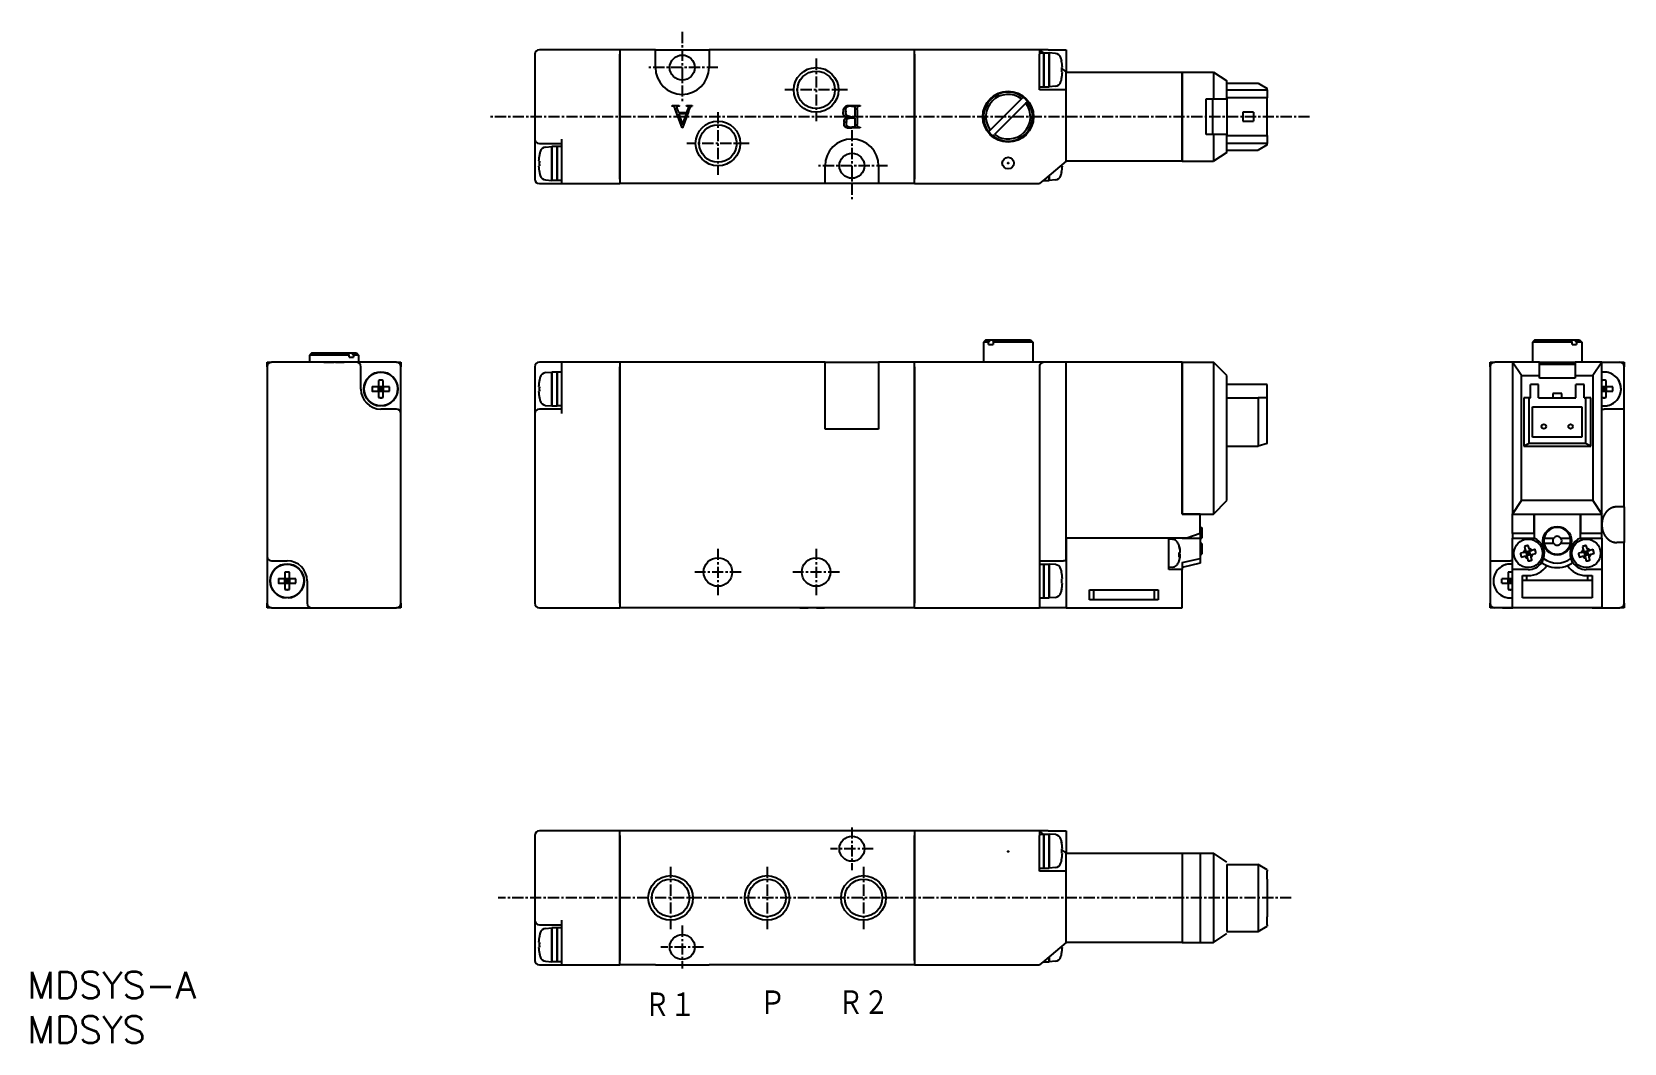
# Model space of a CAD drawing. Extents: x 45 to 224, y 37 to 151.
import ezdxf
from ezdxf.enums import TextEntityAlignment as Align

# ---------------------------------------------------------------- set-up
doc = ezdxf.new("R2010")
doc.units = 0
doc.linetypes.add('CENTER', pattern=[2, 1.25, -0.25, 0.25, -0.25])
doc.layers.get('0').update_dxf_attribs({"linetype": 'CONTINUOUS'})
doc.layers.add('CENTER', color=1, linetype='CENTER')
doc.styles.get("Standard").update_dxf_attribs({"font": 'txt.shx', "bigfont": 'extfont.shx'})

msp = doc.modelspace()

# ---------------------------------------------------------------- texts
at = {"color": 7, "linetype": 'CONTINUOUS'}
for s, p in [('MDSYS-A', (44.78, 43.8)), ('MDSYS', (44.78, 38.8))]:
    msp.add_text(s, height=3, dxfattribs=at).set_placement(p, align=Align.MIDDLE_LEFT)

# ---------------------------------------------------------------- blocks, each defined once
blk = doc.blocks.new('*U1')
at = {"color": 7, "linetype": 'CONTINUOUS', "width": 0.864328}
blk.add_text('Ｒ２', height=3, dxfattribs=at).set_placement((135.58, 40.29))
blk = doc.blocks.new('*U2')
at = {"color": 7, "linetype": 'CONTINUOUS', "width": 0.900315}
blk.add_text('Ｐ', height=3, dxfattribs=at).set_placement((126.77, 40.27))
blk = doc.blocks.new('*U3')
at = {"color": 7, "linetype": 'CONTINUOUS', "width": 0.864328}
blk.add_text('Ｒ１', height=3, dxfattribs=at).set_placement((113.92, 40.04))

# ---------------------------------------------------------------- linework, layer by layer
at = {"color": 7, "linetype": 'CONTINUOUS'}
for p, q in [((101.64, 148.06), (101.64, 138.56)), ((111.14, 148.56), (102.14, 148.56)), ((115.14, 148.56), (111.14, 148.56)), ((111.14, 148.56), (111.14, 133.56)), ((111.14, 134.06), (111.14, 148.06)), ((115.14, 146.56), (115.14, 148.56)), ((115.14, 148.56), (121.14, 148.56)), ((121.14, 148.56), (121.14, 146.56)), ((144.14, 148.56), (121.14, 148.56)), ((158.14, 148.56), (144.14, 148.56)), ((144.14, 133.56), (144.14, 148.56)), ((144.14, 148.06), (144.14, 134.06)), ((158.14, 148.56), (158.56, 148.21)), ((159.14, 148.56), (158.14, 148.56)), ((158.14, 148.56), (158.14, 148.06)), ((158.14, 148.21), (158.64, 148.21)), ((158.14, 144.06), (158.14, 148.06)), ((158.64, 148.21), (159.24, 148.21)), ((158.64, 144.41), (158.64, 148.21)), ((158.64, 148.21), (158.64, 144.41)), ((159.14, 148.56), (161.14, 148.56)), ((159.94, 148.15), (159.24, 148.21)), ((159.24, 144.41), (159.24, 148.21)), ((159.24, 148.21), (159.24, 144.41)), ((161.14, 148.56), (161.14, 146.06)), ((160.64, 147.29), (160.64, 147.28)), ((160.72, 146.56), (160.64, 146.56)), ((160.64, 146.48), (160.84, 146.31)), ((160.84, 146.31), (161.14, 146.06)), ((159.94, 144.47), (159.24, 144.41)), ((160.64, 146.06), (160.72, 146.06)), ((160.64, 145.34), (160.64, 145.33)), ((161.14, 146.06), (174.14, 146.06)), ((161.14, 136.06), (161.14, 146.06)), ((174.14, 146.06), (177.64, 146.06)), ((174.14, 136.06), (174.14, 146.06)), ((174.14, 146.06), (174.14, 136.06)), ((177.64, 146.06), (179.14, 145.06)), ((177.64, 146.06), (177.64, 143.06)), ((179.14, 143.06), (179.14, 145.06)), ((179.14, 144.81), (182.64, 144.81)), ((182.64, 144.81), (183.64, 144.21)), ((152.64, 139.56), (156.14, 143.06)), ((156.14, 143.06), (156.32, 143.24)), ((156.63, 142.56), (156.81, 142.74)), ((158.14, 144.41), (158.64, 144.41)), ((161.14, 144.06), (158.14, 144.06)), ((158.64, 144.41), (159.24, 144.41)), ((161.14, 136.06), (161.14, 144.06)), ((176.84, 143.06), (177.64, 143.06)), ((176.84, 139.06), (176.84, 143.06)), ((177.55, 139.06), (177.55, 143.06)), ((177.64, 143.06), (179.14, 143.06)), ((179.14, 144.06), (183.64, 144.06)), ((183.64, 143.16), (179.14, 143.16)), ((179.14, 143.06), (179.14, 139.06)), ((183.64, 144.06), (183.64, 144.21)), ((183.64, 144.06), (183.64, 143.16)), ((183.64, 138.96), (183.64, 143.16)), ((117.02, 142.24), (117.02, 142.31)), ((117.02, 142.31), (117.81, 142.31)), ((118.14, 139.81), (117.35, 141.92)), ((117.6, 141.84), (117.72, 141.51)), ((117.72, 141.51), (118.65, 141.51)), ((117.76, 141.38), (118.18, 140.16)), ((118.62, 141.38), (117.76, 141.38)), ((117.81, 142.31), (117.81, 142.24)), ((118.83, 141.64), (118.16, 139.81)), ((118.18, 140.16), (118.62, 141.38)), ((118.63, 142.24), (118.63, 142.31)), ((118.63, 142.31), (119.24, 142.31)), ((118.65, 141.51), (118.82, 141.93)), ((119.15, 142.23), (119.24, 142.25)), ((119.24, 142.31), (119.24, 142.24)), ((136.8, 140.99), (136.74, 141.01)), ((136.98, 142.31), (138.08, 142.31)), ((137.5, 140.9), (137.12, 140.9)), ((137.5, 141.04), (137.5, 142.02)), ((137.5, 140.02), (137.5, 140.9)), ((137.72, 141.86), (137.72, 140.21)), ((138.08, 142.31), (138.08, 142.24)), ((156.63, 142.56), (153.13, 139.06)), ((157.34, 141.56), (157.44, 141.56)), ((182.14, 141.56), (180.94, 141.56)), ((180.94, 141.56), (180.94, 140.56)), ((182.14, 141.56), (182.14, 140.56)), ((118.16, 139.81), (118.14, 139.81)), ((138.08, 139.81), (137.17, 139.81)), ((138.08, 139.88), (138.08, 139.81)), ((152.46, 139.38), (152.64, 139.56)), ((157.34, 140.56), (157.44, 140.56)), ((180.94, 140.56), (182.14, 140.56)), ((101.64, 138.56), (101.64, 135.81)), ((102.14, 138.06), (104.64, 138.06)), ((102.83, 137.65), (103.54, 137.71)), ((104.14, 137.71), (103.54, 137.71)), ((103.54, 137.71), (103.54, 133.91)), ((103.54, 133.91), (103.54, 137.71)), ((104.64, 137.71), (104.14, 137.71)), ((104.14, 137.71), (104.14, 133.91)), ((104.14, 133.91), (104.14, 137.71)), ((104.64, 134.06), (104.64, 138.56)), ((152.96, 138.89), (153.13, 139.06)), ((177.64, 139.06), (176.84, 139.06)), ((179.14, 139.06), (177.64, 139.06)), ((177.64, 139.06), (177.64, 136.06)), ((179.14, 137.06), (179.14, 139.06)), ((179.14, 138.96), (183.64, 138.96)), ((183.64, 138.06), (179.14, 138.06)), ((183.64, 137.91), (182.64, 137.31)), ((183.64, 138.96), (183.64, 138.06)), ((183.64, 137.91), (183.64, 138.06)), ((101.64, 135.81), (101.64, 134.06)), ((102.14, 136.06), (102.05, 136.06)), ((102.05, 135.56), (102.14, 135.56)), ((102.14, 136.78), (102.13, 136.79)), ((134.14, 133.56), (134.14, 135.56)), ((140.14, 135.56), (140.14, 133.56)), ((161.14, 136.06), (158.74, 134.06)), ((160.64, 135.56), (160.72, 135.56)), ((174.14, 136.06), (161.14, 136.06)), ((174.14, 136.06), (177.64, 136.06)), ((179.14, 137.06), (177.64, 136.06)), ((179.14, 137.31), (182.64, 137.31)), ((102.13, 134.83), (102.14, 134.84)), ((102.83, 133.97), (103.54, 133.91)), ((104.14, 133.91), (103.54, 133.91)), ((104.64, 133.91), (104.14, 133.91)), ((104.64, 133.56), (104.64, 134.06)), ((158.74, 134.06), (158.14, 133.56)), ((158.56, 133.91), (158.64, 133.91)), ((158.64, 133.91), (158.64, 133.98)), ((158.64, 133.98), (158.64, 133.91)), ((158.64, 133.91), (159.24, 133.91)), ((159.24, 133.91), (159.24, 134.48)), ((159.24, 134.48), (159.24, 133.91)), ((159.94, 133.97), (159.24, 133.91)), ((160.64, 134.84), (160.64, 134.83)), ((102.14, 133.56), (104.64, 133.56)), ((104.64, 133.56), (111.14, 133.56)), ((134.14, 133.56), (111.14, 133.56)), ((140.14, 133.56), (134.14, 133.56)), ((144.14, 133.56), (140.14, 133.56)), ((144.14, 133.56), (158.14, 133.56)), ((152.14, 116.06), (151.89, 115.81)), ((152.14, 116.06), (152.64, 116.06)), ((152.46, 115.81), (152.64, 116.06)), ((152.64, 116.06), (153.13, 116.06)), ((152.96, 115.81), (153.13, 116.06)), ((153.13, 116.06), (157.14, 116.06)), ((157.14, 116.06), (157.39, 115.81)), ((213.64, 116.06), (213.39, 115.81)), ((213.64, 116.06), (217.64, 116.06)), ((217.64, 116.06), (218.13, 116.06)), ((217.64, 116.06), (217.82, 115.81)), ((218.13, 116.06), (218.31, 115.81)), ((218.13, 116.06), (218.64, 116.06)), ((218.64, 116.06), (218.89, 115.81)), ((76.64, 114.61), (76.39, 114.36)), ((76.39, 114.36), (76.39, 113.56)), ((80.82, 114.36), (76.39, 114.36)), ((76.64, 114.61), (80.64, 114.61)), ((80.64, 114.61), (80.82, 114.36)), ((80.64, 114.61), (81.13, 114.61)), ((80.82, 114.11), (80.82, 114.36)), ((81.13, 114.61), (81.31, 114.36)), ((81.13, 114.61), (81.64, 114.61)), ((81.31, 114.36), (81.31, 114.11)), ((81.89, 114.36), (81.31, 114.36)), ((81.64, 114.61), (81.89, 114.36)), ((81.89, 114.36), (81.89, 113.56)), ((151.89, 115.81), (151.89, 113.56)), ((152.46, 115.81), (151.89, 115.81)), ((152.46, 115.56), (152.46, 115.81)), ((152.46, 115.56), (152.96, 115.56)), ((152.96, 115.81), (152.96, 115.56)), ((157.39, 115.81), (152.96, 115.81)), ((157.39, 115.81), (157.39, 113.56)), ((213.39, 115.81), (213.39, 113.56)), ((217.82, 115.81), (213.39, 115.81)), ((217.82, 115.56), (217.82, 115.81)), ((217.82, 115.56), (218.31, 115.56)), ((218.31, 115.81), (218.31, 115.56)), ((218.89, 115.81), (218.31, 115.81)), ((218.89, 115.81), (218.89, 113.56)), ((71.64, 113.06), (71.64, 113.56)), ((71.64, 113.56), (72.14, 113.56)), ((71.64, 113.06), (71.64, 91.81)), ((81.64, 113.56), (72.14, 113.56)), ((78, 113.56), (78.56, 113.56)), ((78.56, 113.56), (79.1, 113.56)), ((79.1, 113.56), (79.16, 113.56)), ((79.3, 113.56), (79.34, 113.56)), ((79.34, 113.56), (79.73, 113.56)), ((79.73, 113.56), (80.28, 113.56)), ((80.82, 114.11), (81.31, 114.11)), ((86.14, 113.56), (81.64, 113.56)), ((82.14, 110.56), (82.14, 113.06)), ((86.14, 113.56), (86.64, 113.56)), ((86.64, 113.56), (86.64, 113.06)), ((86.64, 107.81), (86.64, 113.06)), ((101.64, 113.06), (101.64, 110.56)), ((104.64, 113.56), (102.14, 113.56)), ((102.83, 112.4), (103.54, 112.46)), ((104.14, 112.46), (103.54, 112.46)), ((103.54, 112.46), (103.54, 108.66)), ((103.54, 108.66), (103.54, 112.46)), ((104.64, 112.46), (104.14, 112.46)), ((104.14, 112.46), (104.14, 108.66)), ((104.14, 108.66), (104.14, 112.46)), ((104.64, 113.06), (104.64, 113.56)), ((111.14, 113.56), (104.64, 113.56)), ((104.64, 107.81), (104.64, 113.06)), ((111.14, 113.56), (111.14, 86.06)), ((134.14, 113.56), (111.14, 113.56)), ((111.14, 86.56), (111.14, 113.06)), ((134.14, 113.56), (140.14, 113.56)), ((134.14, 106.06), (134.14, 113.56)), ((136.46, 113.56), (136.89, 113.56)), ((136.53, 113.56), (137.26, 113.56)), ((136.89, 113.56), (137.5, 113.56)), ((137.26, 113.56), (137.42, 113.56)), ((137.42, 113.56), (137.49, 113.56)), ((137.49, 113.56), (137.5, 113.56)), ((144.14, 113.56), (140.14, 113.56)), ((140.14, 113.56), (140.14, 106.06)), ((158.74, 113.56), (144.14, 113.56)), ((144.14, 86.06), (144.14, 113.56)), ((144.14, 113.06), (144.14, 86.56)), ((158.14, 113.06), (158.14, 91.31)), ((161.14, 113.56), (158.74, 113.56)), ((161.14, 91.3), (161.14, 113.56)), ((161.14, 93.86), (161.14, 113.56)), ((174.14, 113.56), (161.14, 113.56)), ((174.14, 113.56), (177.64, 113.56)), ((174.14, 96.56), (174.14, 113.56)), ((174.14, 113.56), (174.14, 96.56)), ((179.14, 112.06), (177.64, 113.56)), ((177.64, 113.56), (177.64, 96.56)), ((208.64, 113.06), (208.64, 113.56)), ((208.64, 113.56), (209.14, 113.56)), ((208.64, 113.06), (208.64, 91.31)), ((211.14, 113.56), (209.14, 113.56)), ((212.14, 112.06), (211.14, 113.56)), ((214.14, 113.56), (211.14, 113.56)), ((211.14, 113.56), (211.14, 96.56)), ((214.14, 112.06), (214.14, 113.56)), ((214.14, 113.56), (218.14, 113.56)), ((214.14, 113.36), (218.14, 113.36)), ((218.14, 113.56), (218.14, 112.06)), ((221.14, 113.56), (218.14, 113.56)), ((221.14, 113.56), (220.14, 112.06)), ((221.14, 113.56), (223.14, 113.56)), ((221.14, 96.56), (221.14, 113.56)), ((223.14, 113.56), (223.64, 113.56)), ((223.64, 113.56), (223.64, 113.06)), ((223.64, 108.31), (223.64, 113.06)), ((84.13, 110.81), (83.42, 110.81)), ((84.13, 111.53), (84.13, 110.81)), ((84.13, 110.31), (84.13, 110.81)), ((84.64, 110.81), (84.13, 110.81)), ((84.13, 110.81), (84.39, 110.56)), ((84.39, 110.56), (84.39, 110.81)), ((84.64, 110.81), (84.39, 110.56)), ((84.64, 110.81), (84.64, 111.53)), ((84.64, 110.81), (84.64, 110.31)), ((85.36, 110.81), (84.64, 110.81)), ((102.14, 110.81), (102.05, 110.81)), ((102.14, 111.53), (102.13, 111.54)), ((179.14, 98.06), (179.14, 112.06)), ((183.64, 111.06), (179.14, 111.06)), ((183.64, 109.56), (183.64, 111.06)), ((212.14, 112.06), (214.14, 112.06)), ((212.14, 98.06), (212.14, 112.06)), ((214.04, 111.06), (213.14, 111.06)), ((213.14, 109.56), (213.14, 111.06)), ((214.04, 109.56), (214.04, 111.06)), ((214.14, 111.78), (214.14, 112.06)), ((218.14, 111.78), (214.14, 111.78)), ((218.14, 112.06), (218.14, 111.78)), ((218.14, 112.06), (220.14, 112.06)), ((219.14, 111.06), (218.24, 111.06)), ((218.24, 109.56), (218.24, 111.06)), ((219.14, 109.56), (219.14, 111.06)), ((220.14, 112.06), (220.14, 98.06)), ((221.64, 110.81), (221.14, 110.81)), ((221.14, 110.81), (221.39, 110.56)), ((221.39, 110.56), (221.39, 110.81)), ((221.64, 110.81), (221.39, 110.56)), ((221.64, 110.81), (221.64, 111.53)), ((221.64, 110.81), (221.64, 110.31)), ((222.36, 110.81), (221.64, 110.81)), ((83.42, 110.31), (84.13, 110.31)), ((84.39, 110.56), (84.13, 110.31)), ((84.39, 110.56), (84.13, 110.56)), ((84.13, 110.31), (84.64, 110.31)), ((84.13, 110.31), (84.13, 109.59)), ((84.39, 110.31), (84.39, 110.56)), ((84.64, 110.31), (84.39, 110.56)), ((84.64, 110.56), (84.39, 110.56)), ((84.64, 109.59), (84.64, 110.31)), ((84.64, 110.31), (85.36, 110.31)), ((101.64, 110.56), (101.64, 107.81)), ((102.05, 110.31), (102.14, 110.31)), ((102.13, 109.58), (102.14, 109.59)), ((179.14, 109.56), (182.64, 109.56)), ((182.64, 109.56), (182.64, 104.16)), ((183.64, 109.56), (182.64, 109.56)), ((183.64, 104.46), (183.64, 109.56)), ((212.39, 109.56), (212.39, 104.16)), ((212.99, 109.56), (212.39, 109.56)), ((212.99, 104.46), (212.99, 109.56)), ((212.99, 109.56), (213.14, 109.56)), ((214.04, 109.56), (218.24, 109.56)), ((215.64, 110.06), (215.64, 109.56)), ((216.64, 110.06), (215.64, 110.06)), ((216.64, 109.56), (216.64, 110.06)), ((219.14, 109.56), (219.29, 109.56)), ((219.29, 109.56), (219.29, 104.46)), ((219.89, 109.56), (219.29, 109.56)), ((219.89, 104.16), (219.89, 109.56)), ((221.39, 110.56), (221.14, 110.31)), ((221.39, 110.56), (221.14, 110.56)), ((221.14, 110.31), (221.64, 110.31)), ((221.39, 110.31), (221.39, 110.56)), ((221.64, 110.31), (221.39, 110.56)), ((221.64, 110.56), (221.39, 110.56)), ((221.64, 109.59), (221.64, 110.31)), ((221.64, 110.31), (222.36, 110.31)), ((86.14, 108.31), (84.39, 108.31)), ((86.64, 86.56), (86.64, 107.81)), ((101.64, 107.81), (101.64, 86.56)), ((104.64, 108.31), (102.14, 108.31)), ((102.83, 108.72), (103.54, 108.66)), ((103.54, 108.66), (104.14, 108.66)), ((104.64, 108.66), (104.14, 108.66)), ((213.39, 108.56), (218.89, 108.56)), ((213.39, 105.16), (213.39, 108.56)), ((218.89, 108.56), (218.89, 105.16)), ((223.64, 108.31), (221.39, 108.31)), ((223.64, 97.36), (223.64, 108.31)), ((140.14, 106.06), (134.14, 106.06)), ((179.14, 104.16), (182.64, 104.16)), ((183.64, 104.46), (182.64, 104.16)), ((212.99, 104.46), (212.39, 104.16)), ((212.39, 104.16), (219.89, 104.16)), ((219.29, 104.46), (212.99, 104.46)), ((218.89, 105.16), (213.39, 105.16)), ((219.89, 104.16), (219.29, 104.46)), ((176.14, 96.56), (174.14, 96.56)), ((174.14, 96.56), (177.64, 96.56)), ((176.14, 94.36), (176.14, 96.56)), ((177.64, 96.56), (179.14, 98.06)), ((211.14, 96.56), (212.14, 98.06)), ((211.14, 94.36), (211.14, 96.56)), ((211.14, 96.56), (221.14, 96.56)), ((220.14, 98.06), (212.14, 98.06)), ((213.54, 94.36), (213.54, 96.56)), ((213.54, 96.56), (213.54, 93.86)), ((218.74, 96.56), (218.74, 94.36)), ((218.74, 93.86), (218.74, 96.56)), ((220.14, 98.06), (221.14, 96.56)), ((221.14, 94.36), (221.14, 96.56)), ((223.64, 97.36), (222.8, 97.36)), ((223.64, 97.36), (223.64, 93.36)), ((176.14, 95.06), (176.34, 95.06)), ((176.34, 95.06), (176.34, 93.86)), ((161.14, 93.86), (161.14, 86.06)), ((172.64, 93.86), (161.14, 93.86)), ((174.64, 93.86), (161.14, 93.86)), ((172.64, 90.34), (172.64, 93.86)), ((173.11, 93.72), (172.64, 93.76)), ((174.14, 93.86), (176.14, 93.86)), ((176.14, 94.36), (174.64, 93.86)), ((176.14, 94.36), (176.14, 93.86)), ((176.14, 93.86), (176.34, 93.86)), ((176.14, 93.86), (176.14, 91.58)), ((176.34, 93.26), (176.14, 93.26)), ((176.34, 93.26), (176.34, 92.06)), ((213.54, 94.36), (211.14, 94.36)), ((211.14, 94.36), (211.14, 93.86)), ((211.14, 90.34), (211.14, 93.86)), ((211.14, 93.86), (213.54, 93.86)), ((212.47, 92.93), (212.56, 92.58)), ((212.99, 92.69), (212.9, 93.03)), ((214.67, 93.86), (215.74, 93.86)), ((215.74, 93.26), (214.67, 93.26)), ((216.54, 93.86), (217.61, 93.86)), ((217.61, 93.26), (216.54, 93.26)), ((221.14, 94.36), (218.74, 94.36)), ((218.74, 93.86), (221.14, 93.86)), ((218.97, 92.93), (219.06, 92.58)), ((219.49, 92.69), (219.4, 93.03)), ((221.14, 93.86), (221.14, 94.36)), ((221.14, 93.86), (221.14, 90.34)), ((223.64, 93.36), (222.8, 93.36)), ((223.64, 86.56), (223.64, 93.36)), ((71.64, 91.81), (71.64, 86.56)), ((72.14, 91.31), (73.89, 91.31)), ((158.14, 91.31), (158.14, 86.56)), ((158.14, 91.31), (160.84, 91.31)), ((158.14, 90.96), (158.64, 90.96)), ((158.64, 90.96), (159.24, 90.96)), ((158.64, 87.16), (158.64, 90.96)), ((158.64, 90.96), (158.64, 87.16)), ((159.94, 90.9), (159.24, 90.96)), ((159.24, 87.16), (159.24, 90.96)), ((159.24, 90.96), (159.24, 87.16)), ((173.79, 92.05), (173.88, 92.06)), ((173.79, 91.84), (173.88, 91.83)), ((173.86, 92.67), (173.88, 92.69)), ((173.88, 92.69), (173.88, 92.58)), ((173.88, 92.58), (173.88, 92.26)), ((173.88, 92.06), (173.88, 91.83)), ((173.88, 91.83), (173.88, 91.64)), ((174.14, 91.12), (176.14, 91.57)), ((174.14, 91.13), (174.14, 90.34)), ((176.14, 91.06), (174.14, 90.56)), ((176.14, 92.06), (176.34, 92.06)), ((176.14, 91.58), (176.14, 91.06)), ((208.64, 91.31), (208.64, 86.56)), ((208.64, 91.31), (210.89, 91.31)), ((212.36, 92.26), (212.01, 92.18)), ((212.12, 91.74), (212.47, 91.83)), ((212.36, 92.26), (212.62, 92.32)), ((212.47, 91.83), (212.72, 91.89)), ((212.56, 92.58), (212.62, 92.32)), ((212.62, 92.32), (213.05, 92.43)), ((212.62, 92.32), (212.72, 91.89)), ((212.89, 92.16), (212.62, 92.32)), ((212.89, 92.16), (212.67, 92.11)), ((212.72, 91.89), (212.89, 92.16)), ((213.16, 92), (212.72, 91.89)), ((212.72, 91.89), (212.79, 91.64)), ((212.79, 91.64), (212.87, 91.29)), ((212.89, 92.16), (212.83, 92.38)), ((213.05, 92.43), (212.89, 92.16)), ((213.1, 92.21), (212.89, 92.16)), ((212.89, 92.16), (213.16, 92)), ((212.94, 91.95), (212.89, 92.16)), ((212.99, 92.69), (213.05, 92.43)), ((213.05, 92.43), (213.31, 92.49)), ((213.16, 92), (213.05, 92.43)), ((213.16, 92), (213.41, 92.06)), ((213.16, 92), (213.22, 91.74)), ((213.3, 91.4), (213.22, 91.74)), ((213.65, 92.58), (213.31, 92.49)), ((213.41, 92.06), (213.76, 92.15)), ((218.86, 92.26), (218.51, 92.18)), ((218.62, 91.74), (218.97, 91.83)), ((218.86, 92.26), (219.12, 92.32)), ((218.97, 91.83), (219.22, 91.89)), ((219.06, 92.58), (219.12, 92.32)), ((219.12, 92.32), (219.55, 92.43)), ((219.12, 92.32), (219.22, 91.89)), ((219.39, 92.16), (219.12, 92.32)), ((219.39, 92.16), (219.17, 92.11)), ((219.22, 91.89), (219.39, 92.16)), ((219.66, 92), (219.22, 91.89)), ((219.22, 91.89), (219.29, 91.64)), ((219.29, 91.64), (219.37, 91.29)), ((219.39, 92.16), (219.33, 92.38)), ((219.55, 92.43), (219.39, 92.16)), ((219.6, 92.21), (219.39, 92.16)), ((219.44, 91.95), (219.39, 92.16)), ((219.39, 92.16), (219.66, 92)), ((219.49, 92.69), (219.55, 92.43)), ((219.55, 92.43), (219.81, 92.49)), ((219.66, 92), (219.55, 92.43)), ((219.66, 92), (219.91, 92.06)), ((219.66, 92), (219.72, 91.74)), ((219.8, 91.4), (219.72, 91.74)), ((220.15, 92.58), (219.81, 92.49)), ((219.91, 92.06), (220.26, 92.15)), ((73.63, 89.31), (72.92, 89.31)), ((73.63, 90.03), (73.63, 89.31)), ((73.63, 88.81), (73.63, 89.31)), ((74.14, 89.31), (73.63, 89.31)), ((73.63, 89.31), (73.89, 89.06)), ((73.89, 89.06), (73.89, 89.31)), ((74.14, 89.31), (73.89, 89.06)), ((74.14, 89.31), (74.14, 90.03)), ((74.14, 89.31), (74.14, 88.81)), ((74.86, 89.31), (74.14, 89.31)), ((160.64, 90.04), (160.64, 90.03)), ((160.72, 89.31), (160.64, 89.31)), ((173.11, 90.6), (172.64, 90.56)), ((174.14, 90.34), (172.64, 90.34)), ((174.14, 86.06), (174.14, 90.34)), ((210.63, 89.31), (209.92, 89.31)), ((210.63, 90.03), (210.63, 89.31)), ((210.63, 88.81), (210.63, 89.31)), ((211.14, 89.31), (210.63, 89.31)), ((210.63, 89.31), (210.89, 89.06)), ((210.89, 89.06), (210.89, 89.31)), ((211.14, 89.31), (210.89, 89.06)), ((211.14, 86.06), (211.14, 90.34)), ((212.89, 90.34), (211.14, 90.34)), ((212.24, 89.66), (212.89, 89.66)), ((212.24, 87.16), (212.24, 89.66)), ((212.74, 89.16), (212.74, 89.66)), ((221.14, 90.34), (219.39, 90.34)), ((219.39, 89.66), (220.04, 89.66)), ((219.54, 89.66), (219.54, 89.16)), ((220.04, 89.66), (220.04, 87.16)), ((221.14, 90.34), (221.14, 86.06)), ((72.92, 88.81), (73.63, 88.81)), ((73.89, 89.06), (73.63, 88.81)), ((73.89, 89.06), (73.63, 89.06)), ((73.63, 88.81), (74.14, 88.81)), ((73.63, 88.81), (73.63, 88.09)), ((73.89, 88.81), (73.89, 89.06)), ((74.14, 88.81), (73.89, 89.06)), ((74.14, 89.06), (73.89, 89.06)), ((74.14, 88.09), (74.14, 88.81)), ((74.14, 88.81), (74.86, 88.81)), ((76.14, 89.06), (76.14, 86.56)), ((160.64, 88.81), (160.72, 88.81)), ((160.64, 88.09), (160.64, 88.08)), ((163.74, 88.06), (171.44, 88.06)), ((163.74, 86.96), (163.74, 88.06)), ((164.24, 86.96), (164.24, 88.06)), ((171.04, 86.96), (171.04, 88.06)), ((171.44, 88.06), (171.44, 86.96)), ((209.92, 88.81), (210.63, 88.81)), ((210.89, 89.06), (210.63, 88.81)), ((210.89, 89.06), (210.63, 89.06)), ((210.63, 88.81), (211.14, 88.81)), ((210.63, 88.81), (210.63, 88.09)), ((210.89, 88.81), (210.89, 89.06)), ((211.14, 88.81), (210.89, 89.06)), ((211.14, 89.06), (210.89, 89.06)), ((212.24, 89.16), (220.04, 89.16)), ((71.64, 86.06), (71.64, 86.56)), ((72.14, 86.06), (71.64, 86.06)), ((72.14, 86.06), (76.64, 86.06)), ((75.06, 86.06), (75.2, 86.06)), ((75.2, 86.06), (75.22, 86.06)), ((75.22, 86.06), (75.23, 86.06)), ((76.64, 86.06), (86.14, 86.06)), ((84.11, 86.06), (84.13, 86.06)), ((85.07, 86.06), (85.21, 86.06)), ((85.12, 86.06), (85.25, 86.06)), ((85.21, 86.06), (85.23, 86.06)), ((85.23, 86.06), (85.24, 86.06)), ((85.25, 86.06), (85.27, 86.06)), ((86.64, 86.06), (86.14, 86.06)), ((86.64, 86.56), (86.64, 86.06)), ((102.14, 86.06), (111.14, 86.06)), ((144.14, 86.06), (111.14, 86.06)), ((131.31, 86.06), (131.35, 86.06)), ((131.35, 86.06), (131.47, 86.06)), ((131.47, 86.06), (132.26, 86.06)), ((133.16, 86.06), (133.21, 86.06)), ((133.21, 86.06), (133.38, 86.06)), ((133.38, 86.06), (133.78, 86.06)), ((133.78, 86.06), (134.09, 86.06)), ((144.14, 86.06), (158.14, 86.06)), ((158.14, 87.16), (158.64, 87.16)), ((158.14, 86.56), (158.14, 86.06)), ((161.14, 86.06), (158.14, 86.06)), ((158.64, 87.16), (159.24, 87.16)), ((159.94, 87.22), (159.24, 87.16)), ((161.14, 86.06), (174.14, 86.06)), ((171.44, 86.96), (163.74, 86.96)), ((208.64, 86.06), (208.64, 86.56)), ((209.14, 86.06), (208.64, 86.06)), ((211.14, 86.06), (209.14, 86.06)), ((210, 86.06), (210.57, 86.06)), ((210.04, 86.06), (210.1, 86.06)), ((210.1, 86.06), (210.57, 86.06)), ((210.57, 86.06), (211.05, 86.06)), ((210.57, 86.06), (211.16, 86.06)), ((211.05, 86.06), (211.12, 86.06)), ((221.14, 86.06), (211.14, 86.06)), ((220.04, 87.16), (212.24, 87.16)), ((220.05, 86.06), (220.11, 86.06)), ((220.11, 86.06), (220.57, 86.06)), ((220.57, 86.06), (221.05, 86.06)), ((221.05, 86.06), (221.12, 86.06)), ((221.14, 86.06), (223.14, 86.06)), ((223.64, 86.06), (223.14, 86.06)), ((223.64, 86.56), (223.64, 86.06)), ((111.14, 61.06), (102.14, 61.06)), ((111.14, 46.06), (111.14, 61.06)), ((134.14, 61.06), (111.14, 61.06)), ((140.14, 61.06), (134.14, 61.06)), ((144.14, 61.06), (140.14, 61.06)), ((158.14, 61.06), (144.14, 61.06)), ((144.14, 61.06), (144.14, 46.06)), ((158.14, 61.06), (158.56, 60.71)), ((159.14, 61.06), (158.14, 61.06)), ((158.14, 61.06), (158.14, 60.56)), ((158.14, 60.71), (158.64, 60.71)), ((158.64, 60.71), (159.24, 60.71)), ((158.64, 56.91), (158.64, 60.71)), ((158.64, 60.71), (158.64, 56.91)), ((159.14, 61.06), (161.14, 61.06)), ((159.94, 60.65), (159.24, 60.71)), ((159.24, 56.91), (159.24, 60.71)), ((159.24, 60.71), (159.24, 56.91)), ((161.14, 61.06), (161.14, 58.56)), ((101.64, 60.56), (101.64, 51.06)), ((111.14, 60.56), (111.14, 46.56)), ((144.14, 46.56), (144.14, 60.56)), ((158.14, 56.56), (158.14, 60.56)), ((160.64, 59.79), (160.64, 59.78)), ((160.72, 59.06), (160.64, 59.06)), ((160.64, 58.98), (160.84, 58.81)), ((160.64, 58.56), (160.72, 58.56)), ((160.64, 57.84), (160.64, 57.83)), ((160.84, 58.81), (161.14, 58.56)), ((161.14, 48.56), (161.14, 58.56)), ((161.14, 58.56), (174.14, 58.56)), ((174.14, 58.56), (174.14, 48.56)), ((174.14, 58.56), (177.64, 58.56)), ((176.14, 58.56), (176.14, 48.56)), ((179.14, 57.56), (177.64, 58.56)), ((177.64, 58.56), (177.64, 48.56)), ((179.14, 57.31), (182.64, 57.31)), ((179.14, 57.31), (179.14, 49.81)), ((183.64, 56.71), (182.64, 57.31)), ((182.64, 57.31), (182.64, 49.81)), ((158.14, 56.91), (158.64, 56.91)), ((161.14, 56.56), (158.14, 56.56)), ((158.64, 56.91), (159.24, 56.91)), ((159.94, 56.97), (159.24, 56.91)), ((161.14, 48.56), (161.14, 56.56)), ((183.64, 56.71), (183.64, 56.56)), ((183.64, 55.66), (183.64, 56.56)), ((183.64, 55.66), (183.64, 51.46)), ((101.64, 51.06), (101.64, 48.31)), ((102.14, 50.56), (104.64, 50.56)), ((102.83, 50.15), (103.54, 50.21)), ((103.54, 50.21), (103.54, 46.41)), ((104.14, 50.21), (103.54, 50.21)), ((103.54, 46.41), (103.54, 50.21)), ((104.14, 50.21), (104.14, 46.41)), ((104.64, 50.21), (104.14, 50.21)), ((104.14, 46.41), (104.14, 50.21)), ((104.64, 46.56), (104.64, 51.06)), ((182.64, 49.81), (183.64, 50.41)), ((183.64, 50.56), (183.64, 51.46)), ((183.64, 50.56), (183.64, 50.41)), ((101.64, 48.31), (101.64, 46.56)), ((102.14, 48.56), (102.05, 48.56)), ((102.14, 49.28), (102.13, 49.29)), ((161.14, 48.56), (158.74, 46.56)), ((174.14, 48.56), (161.14, 48.56)), ((174.14, 48.56), (177.64, 48.56)), ((177.64, 48.56), (179.14, 49.56)), ((179.14, 49.81), (182.64, 49.81)), ((102.05, 48.06), (102.14, 48.06)), ((102.13, 47.33), (102.14, 47.34)), ((102.83, 46.47), (103.54, 46.41)), ((104.14, 46.41), (103.54, 46.41)), ((104.64, 46.41), (104.14, 46.41)), ((104.64, 46.06), (104.64, 46.56)), ((158.74, 46.56), (158.14, 46.06)), ((158.56, 46.41), (158.64, 46.41)), ((158.64, 46.41), (158.64, 46.48)), ((158.64, 46.48), (158.64, 46.41)), ((158.64, 46.41), (159.24, 46.41)), ((159.24, 46.41), (159.24, 46.98)), ((159.24, 46.98), (159.24, 46.41)), ((159.94, 46.47), (159.24, 46.41)), ((160.64, 48.06), (160.72, 48.06)), ((160.64, 47.34), (160.64, 47.33)), ((102.14, 46.06), (104.64, 46.06)), ((104.64, 46.06), (111.14, 46.06)), ((115.14, 46.06), (111.14, 46.06)), ((115.14, 46.06), (121.14, 46.06)), ((144.14, 46.06), (121.14, 46.06)), ((144.14, 46.06), (158.14, 46.06))]:
    msp.add_line(p, q, dxfattribs=at)
for points in [[(160.63, 146.06, 0), (160.63, 146.06, 0), (160.64, 146.07, 0), (160.64, 146.07, 0), (160.64, 146.07, 0), (160.64, 146.08, 0), (160.64, 146.08, 0), (160.64, 146.09, 0), (160.64, 146.09, 0), (160.64, 146.09, 0), (160.64, 146.1, 0), (160.64, 146.1, 0), (160.64, 146.11, 0), (160.64, 146.11, 0), (160.64, 146.11, 0), (160.64, 146.12, 0), (160.64, 146.12, 0), (160.64, 146.13, 0), (160.64, 146.13, 0), (160.64, 146.13, 0), (160.64, 146.14, 0), (160.64, 146.14, 0), (160.64, 146.15, 0), (160.64, 146.15, 0), (160.64, 146.15, 0), (160.64, 146.16, 0), (160.64, 146.16, 0), (160.64, 146.16, 0), (160.64, 146.17, 0), (160.64, 146.17, 0), (160.64, 146.18, 0), (160.64, 146.18, 0), (160.64, 146.19, 0), (160.64, 146.19, 0), (160.64, 146.19, 0), (160.64, 146.2, 0), (160.64, 146.2, 0), (160.64, 146.21, 0), (160.64, 146.21, 0), (160.64, 146.21, 0), (160.64, 146.22, 0), (160.64, 146.22, 0), (160.64, 146.22, 0), (160.64, 146.23, 0), (160.64, 146.23, 0), (160.64, 146.24, 0), (160.64, 146.24, 0), (160.64, 146.24, 0), (160.64, 146.25, 0), (160.64, 146.25, 0), (160.64, 146.26, 0), (160.64, 146.26, 0), (160.64, 146.26, 0), (160.64, 146.27, 0), (160.64, 146.27, 0), (160.64, 146.28, 0), (160.64, 146.28, 0), (160.64, 146.28, 0), (160.64, 146.29, 0), (160.64, 146.29, 0), (160.64, 146.3, 0), (160.64, 146.3, 0), (160.64, 146.3, 0), (160.64, 146.31, 0), (160.64, 146.31, 0), (160.64, 146.31, 0), (160.64, 146.32, 0), (160.64, 146.32, 0), (160.64, 146.33, 0), (160.64, 146.33, 0), (160.64, 146.34, 0), (160.64, 146.34, 0), (160.64, 146.34, 0), (160.64, 146.35, 0), (160.64, 146.35, 0), (160.64, 146.35, 0), (160.64, 146.36, 0), (160.64, 146.36, 0), (160.64, 146.37, 0), (160.64, 146.37, 0), (160.64, 146.37, 0), (160.64, 146.38, 0), (160.64, 146.38, 0), (160.64, 146.39, 0), (160.64, 146.39, 0), (160.64, 146.39, 0), (160.64, 146.4, 0), (160.64, 146.4, 0), (160.64, 146.41, 0), (160.64, 146.41, 0), (160.64, 146.41, 0), (160.64, 146.42, 0), (160.64, 146.42, 0), (160.64, 146.43, 0), (160.64, 146.43, 0), (160.64, 146.43, 0), (160.64, 146.44, 0), (160.64, 146.44, 0), (160.64, 146.45, 0), (160.64, 146.45, 0), (160.64, 146.45, 0), (160.64, 146.46, 0), (160.64, 146.46, 0), (160.64, 146.47, 0), (160.64, 146.47, 0), (160.64, 146.47, 0), (160.64, 146.48, 0), (160.64, 146.48, 0), (160.64, 146.49, 0), (160.64, 146.49, 0), (160.64, 146.49, 0), (160.64, 146.5, 0), (160.64, 146.5, 0), (160.64, 146.5, 0), (160.64, 146.51, 0), (160.64, 146.51, 0), (160.64, 146.52, 0), (160.64, 146.52, 0), (160.64, 146.52, 0), (160.64, 146.53, 0), (160.64, 146.53, 0), (160.64, 146.54, 0), (160.64, 146.54, 0), (160.64, 146.54, 0), (160.64, 146.55, 0), (160.64, 146.55, 0), (160.64, 146.56, 0), (160.63, 146.56, 0), (160.63, 146.56, 0)], [(102.14, 136.06, 0), (102.14, 136.06, 0), (102.14, 136.06, 0), (102.14, 136.05, 0), (102.14, 136.05, 0), (102.14, 136.04, 0), (102.14, 136.04, 0), (102.14, 136.04, 0), (102.14, 136.03, 0), (102.14, 136.03, 0), (102.14, 136.02, 0), (102.14, 136.02, 0), (102.14, 136.02, 0), (102.14, 136.01, 0), (102.14, 136.01, 0), (102.14, 136, 0), (102.14, 136, 0), (102.14, 136, 0), (102.14, 135.99, 0), (102.14, 135.99, 0), (102.14, 135.99, 0), (102.14, 135.98, 0), (102.14, 135.98, 0), (102.14, 135.97, 0), (102.14, 135.97, 0), (102.14, 135.97, 0), (102.14, 135.96, 0), (102.14, 135.96, 0), (102.14, 135.95, 0), (102.14, 135.95, 0), (102.14, 135.95, 0), (102.14, 135.94, 0), (102.14, 135.94, 0), (102.14, 135.93, 0), (102.14, 135.93, 0), (102.14, 135.93, 0), (102.13, 135.92, 0), (102.13, 135.92, 0), (102.13, 135.91, 0), (102.13, 135.91, 0), (102.13, 135.91, 0), (102.13, 135.9, 0), (102.13, 135.9, 0), (102.13, 135.89, 0), (102.13, 135.89, 0), (102.13, 135.89, 0), (102.13, 135.88, 0), (102.13, 135.88, 0), (102.13, 135.87, 0), (102.13, 135.87, 0), (102.13, 135.87, 0), (102.13, 135.86, 0), (102.13, 135.86, 0), (102.13, 135.85, 0), (102.13, 135.85, 0), (102.13, 135.85, 0), (102.13, 135.84, 0), (102.13, 135.84, 0), (102.13, 135.84, 0), (102.13, 135.83, 0), (102.13, 135.83, 0), (102.13, 135.82, 0), (102.13, 135.82, 0), (102.13, 135.81, 0), (102.13, 135.81, 0), (102.13, 135.81, 0), (102.13, 135.8, 0), (102.13, 135.8, 0), (102.13, 135.8, 0), (102.13, 135.79, 0), (102.13, 135.79, 0), (102.13, 135.78, 0), (102.13, 135.78, 0), (102.13, 135.78, 0), (102.13, 135.77, 0), (102.13, 135.77, 0), (102.13, 135.76, 0), (102.13, 135.76, 0), (102.13, 135.76, 0), (102.13, 135.75, 0), (102.13, 135.75, 0), (102.13, 135.74, 0), (102.13, 135.74, 0), (102.13, 135.74, 0), (102.13, 135.73, 0), (102.13, 135.73, 0), (102.13, 135.72, 0), (102.13, 135.72, 0), (102.13, 135.72, 0), (102.13, 135.71, 0), (102.13, 135.71, 0), (102.13, 135.71, 0), (102.13, 135.7, 0), (102.14, 135.7, 0), (102.14, 135.69, 0), (102.14, 135.69, 0), (102.14, 135.69, 0), (102.14, 135.68, 0), (102.14, 135.68, 0), (102.14, 135.67, 0), (102.14, 135.67, 0), (102.14, 135.66, 0), (102.14, 135.66, 0), (102.14, 135.66, 0), (102.14, 135.65, 0), (102.14, 135.65, 0), (102.14, 135.65, 0), (102.14, 135.64, 0), (102.14, 135.64, 0), (102.14, 135.63, 0), (102.14, 135.63, 0), (102.14, 135.63, 0), (102.14, 135.62, 0), (102.14, 135.62, 0), (102.14, 135.61, 0), (102.14, 135.61, 0), (102.14, 135.61, 0), (102.14, 135.6, 0), (102.14, 135.6, 0), (102.14, 135.59, 0), (102.14, 135.59, 0), (102.14, 135.59, 0), (102.14, 135.58, 0), (102.14, 135.58, 0), (102.14, 135.57, 0), (102.14, 135.57, 0), (102.14, 135.57, 0), (102.14, 135.56, 0), (102.14, 135.56, 0)], [(160.63, 135.56, 0), (160.63, 135.56, 0), (160.63, 135.56, 0), (160.63, 135.56, 0), (160.63, 135.56, 0), (160.63, 135.56, 0), (160.63, 135.56, 0), (160.63, 135.56, 0), (160.63, 135.56, 0), (160.64, 135.56, 0), (160.64, 135.57, 0), (160.64, 135.57, 0), (160.64, 135.57, 0), (160.64, 135.57, 0), (160.64, 135.57, 0), (160.64, 135.57, 0), (160.64, 135.57, 0), (160.64, 135.57, 0), (160.64, 135.57, 0), (160.64, 135.57, 0), (160.64, 135.57, 0), (160.64, 135.57, 0), (160.64, 135.57, 0), (160.64, 135.57, 0), (160.64, 135.57, 0), (160.64, 135.58, 0), (160.64, 135.58, 0), (160.64, 135.58, 0), (160.64, 135.58, 0), (160.64, 135.58, 0), (160.64, 135.58, 0), (160.64, 135.58, 0), (160.64, 135.58, 0), (160.64, 135.58, 0), (160.64, 135.58, 0), (160.64, 135.58, 0), (160.64, 135.58, 0), (160.64, 135.58, 0), (160.64, 135.59, 0), (160.64, 135.59, 0), (160.64, 135.59, 0), (160.64, 135.59, 0), (160.64, 135.59, 0), (160.64, 135.59, 0), (160.64, 135.59, 0), (160.64, 135.59, 0), (160.64, 135.59, 0), (160.64, 135.59, 0), (160.64, 135.59, 0), (160.64, 135.59, 0), (160.64, 135.59, 0), (160.64, 135.59, 0), (160.64, 135.59, 0), (160.64, 135.59, 0), (160.64, 135.59, 0), (160.64, 135.6, 0), (160.64, 135.6, 0), (160.64, 135.6, 0), (160.64, 135.6, 0), (160.64, 135.6, 0), (160.64, 135.6, 0), (160.64, 135.6, 0), (160.64, 135.6, 0), (160.64, 135.6, 0), (160.64, 135.6, 0), (160.64, 135.6, 0), (160.64, 135.6, 0), (160.64, 135.6, 0), (160.64, 135.6, 0), (160.64, 135.61, 0), (160.64, 135.61, 0), (160.64, 135.61, 0), (160.64, 135.61, 0), (160.64, 135.61, 0), (160.64, 135.61, 0), (160.64, 135.61, 0), (160.64, 135.61, 0), (160.64, 135.61, 0), (160.64, 135.61, 0), (160.64, 135.61, 0), (160.64, 135.61, 0), (160.64, 135.61, 0), (160.64, 135.62, 0), (160.64, 135.62, 0), (160.64, 135.62, 0), (160.64, 135.62, 0), (160.64, 135.62, 0), (160.64, 135.62, 0), (160.64, 135.62, 0), (160.64, 135.62, 0), (160.64, 135.62, 0), (160.64, 135.62, 0), (160.64, 135.62, 0), (160.64, 135.62, 0), (160.64, 135.62, 0), (160.64, 135.62, 0), (160.64, 135.62, 0), (160.64, 135.62, 0), (160.64, 135.62, 0), (160.64, 135.63, 0), (160.64, 135.63, 0), (160.64, 135.63, 0), (160.64, 135.63, 0), (160.64, 135.63, 0), (160.64, 135.63, 0), (160.64, 135.63, 0), (160.64, 135.63, 0), (160.64, 135.63, 0), (160.64, 135.63, 0), (160.64, 135.63, 0), (160.64, 135.63, 0), (160.64, 135.63, 0), (160.64, 135.63, 0), (160.64, 135.64, 0), (160.64, 135.64, 0), (160.64, 135.64, 0), (160.64, 135.64, 0), (160.64, 135.64, 0), (160.64, 135.64, 0), (160.64, 135.64, 0), (160.64, 135.64, 0), (160.64, 135.64, 0), (160.64, 135.64, 0), (160.64, 135.64, 0), (160.64, 135.64, 0), (160.64, 135.64, 0), (160.64, 135.64, 0), (160.64, 135.65, 0), (160.64, 135.65, 0)], [(158.74, 113.56, 0), (158.73, 113.56, 0), (158.72, 113.56, 0), (158.72, 113.56, 0), (158.71, 113.56, 0), (158.7, 113.56, 0), (158.69, 113.56, 0), (158.69, 113.56, 0), (158.68, 113.56, 0), (158.67, 113.56, 0), (158.66, 113.56, 0), (158.66, 113.56, 0), (158.65, 113.56, 0), (158.64, 113.56, 0), (158.63, 113.55, 0), (158.63, 113.55, 0), (158.62, 113.55, 0), (158.61, 113.55, 0), (158.61, 113.55, 0), (158.6, 113.55, 0), (158.59, 113.55, 0), (158.58, 113.55, 0), (158.58, 113.54, 0), (158.57, 113.54, 0), (158.56, 113.54, 0), (158.56, 113.54, 0), (158.55, 113.54, 0), (158.54, 113.53, 0), (158.53, 113.53, 0), (158.53, 113.53, 0), (158.52, 113.53, 0), (158.51, 113.53, 0), (158.51, 113.52, 0), (158.5, 113.52, 0), (158.49, 113.52, 0), (158.49, 113.52, 0), (158.48, 113.51, 0), (158.47, 113.51, 0), (158.47, 113.51, 0), (158.46, 113.5, 0), (158.45, 113.5, 0), (158.45, 113.5, 0), (158.44, 113.5, 0), (158.44, 113.49, 0), (158.43, 113.49, 0), (158.42, 113.49, 0), (158.42, 113.48, 0), (158.41, 113.48, 0), (158.4, 113.48, 0), (158.4, 113.47, 0), (158.39, 113.47, 0), (158.39, 113.47, 0), (158.38, 113.46, 0), (158.37, 113.46, 0), (158.37, 113.46, 0), (158.36, 113.45, 0), (158.36, 113.45, 0), (158.35, 113.44, 0), (158.34, 113.44, 0), (158.34, 113.44, 0), (158.33, 113.43, 0), (158.33, 113.43, 0), (158.32, 113.42, 0), (158.32, 113.42, 0), (158.31, 113.42, 0), (158.31, 113.41, 0), (158.3, 113.41, 0), (158.3, 113.4, 0), (158.29, 113.4, 0), (158.29, 113.39, 0), (158.28, 113.39, 0), (158.28, 113.38, 0), (158.27, 113.38, 0), (158.27, 113.37, 0), (158.26, 113.37, 0), (158.26, 113.36, 0), (158.25, 113.36, 0), (158.25, 113.35, 0), (158.25, 113.35, 0), (158.24, 113.34, 0), (158.24, 113.34, 0), (158.23, 113.33, 0), (158.23, 113.33, 0), (158.23, 113.32, 0), (158.22, 113.32, 0), (158.22, 113.31, 0), (158.22, 113.31, 0), (158.21, 113.3, 0), (158.21, 113.3, 0), (158.21, 113.29, 0), (158.2, 113.29, 0), (158.2, 113.28, 0), (158.19, 113.28, 0), (158.19, 113.27, 0), (158.19, 113.26, 0), (158.19, 113.26, 0), (158.18, 113.25, 0), (158.18, 113.25, 0), (158.18, 113.24, 0), (158.18, 113.24, 0), (158.17, 113.23, 0), (158.17, 113.22, 0), (158.17, 113.22, 0), (158.16, 113.21, 0), (158.16, 113.21, 0), (158.16, 113.2, 0), (158.16, 113.19, 0), (158.16, 113.19, 0), (158.16, 113.18, 0), (158.15, 113.18, 0), (158.15, 113.17, 0), (158.15, 113.17, 0), (158.15, 113.16, 0), (158.15, 113.15, 0), (158.15, 113.15, 0), (158.15, 113.14, 0), (158.14, 113.14, 0), (158.14, 113.13, 0), (158.14, 113.12, 0), (158.14, 113.12, 0), (158.14, 113.11, 0), (158.14, 113.1, 0), (158.14, 113.1, 0), (158.14, 113.09, 0), (158.14, 113.09, 0), (158.14, 113.08, 0), (158.14, 113.07, 0), (158.14, 113.07, 0), (158.14, 113.06, 0)], [(83.42, 110.81, 0), (83.42, 110.81, 0), (83.42, 110.81, 0), (83.41, 110.8, 0), (83.41, 110.8, 0), (83.41, 110.79, 0), (83.41, 110.79, 0), (83.41, 110.79, 0), (83.41, 110.78, 0), (83.41, 110.78, 0), (83.41, 110.77, 0), (83.41, 110.77, 0), (83.41, 110.77, 0), (83.41, 110.76, 0), (83.41, 110.76, 0), (83.41, 110.75, 0), (83.41, 110.75, 0), (83.41, 110.75, 0), (83.41, 110.74, 0), (83.41, 110.74, 0), (83.41, 110.73, 0), (83.41, 110.73, 0), (83.41, 110.73, 0), (83.41, 110.72, 0), (83.41, 110.72, 0), (83.41, 110.72, 0), (83.41, 110.71, 0), (83.41, 110.71, 0), (83.41, 110.7, 0), (83.41, 110.7, 0), (83.41, 110.7, 0), (83.41, 110.69, 0), (83.41, 110.69, 0), (83.41, 110.68, 0), (83.41, 110.68, 0), (83.41, 110.68, 0), (83.41, 110.67, 0), (83.41, 110.67, 0), (83.41, 110.66, 0), (83.41, 110.66, 0), (83.41, 110.66, 0), (83.41, 110.65, 0), (83.41, 110.65, 0), (83.41, 110.64, 0), (83.41, 110.64, 0), (83.41, 110.64, 0), (83.41, 110.63, 0), (83.41, 110.63, 0), (83.41, 110.62, 0), (83.41, 110.62, 0), (83.41, 110.62, 0), (83.41, 110.61, 0), (83.41, 110.61, 0), (83.41, 110.61, 0), (83.41, 110.6, 0), (83.41, 110.6, 0), (83.41, 110.59, 0), (83.41, 110.59, 0), (83.41, 110.58, 0), (83.41, 110.58, 0), (83.41, 110.58, 0), (83.41, 110.57, 0), (83.41, 110.57, 0), (83.41, 110.56, 0), (83.41, 110.56, 0), (83.41, 110.56, 0), (83.41, 110.55, 0), (83.41, 110.55, 0), (83.41, 110.55, 0), (83.41, 110.54, 0), (83.41, 110.54, 0), (83.41, 110.53, 0), (83.41, 110.53, 0), (83.41, 110.53, 0), (83.41, 110.52, 0), (83.41, 110.52, 0), (83.41, 110.51, 0), (83.41, 110.51, 0), (83.41, 110.51, 0), (83.41, 110.5, 0), (83.41, 110.5, 0), (83.41, 110.49, 0), (83.41, 110.49, 0), (83.41, 110.49, 0), (83.41, 110.48, 0), (83.41, 110.48, 0), (83.41, 110.47, 0), (83.41, 110.47, 0), (83.41, 110.47, 0), (83.41, 110.46, 0), (83.41, 110.46, 0), (83.41, 110.45, 0), (83.41, 110.45, 0), (83.41, 110.45, 0), (83.41, 110.44, 0), (83.41, 110.44, 0), (83.41, 110.44, 0), (83.41, 110.43, 0), (83.41, 110.43, 0), (83.41, 110.42, 0), (83.41, 110.42, 0), (83.41, 110.42, 0), (83.41, 110.41, 0), (83.41, 110.41, 0), (83.41, 110.4, 0), (83.41, 110.4, 0), (83.41, 110.4, 0), (83.41, 110.39, 0), (83.41, 110.39, 0), (83.41, 110.38, 0), (83.41, 110.38, 0), (83.41, 110.38, 0), (83.41, 110.37, 0), (83.41, 110.37, 0), (83.41, 110.36, 0), (83.41, 110.36, 0), (83.41, 110.36, 0), (83.41, 110.35, 0), (83.41, 110.35, 0), (83.41, 110.34, 0), (83.41, 110.34, 0), (83.41, 110.34, 0), (83.41, 110.33, 0), (83.41, 110.33, 0), (83.41, 110.33, 0), (83.41, 110.32, 0), (83.42, 110.32, 0), (83.42, 110.31, 0), (83.42, 110.31, 0)], [(84.64, 111.53, 0), (84.64, 111.53, 0), (84.63, 111.53, 0), (84.63, 111.53, 0), (84.62, 111.53, 0), (84.62, 111.53, 0), (84.62, 111.53, 0), (84.61, 111.53, 0), (84.61, 111.53, 0), (84.6, 111.53, 0), (84.6, 111.53, 0), (84.6, 111.53, 0), (84.59, 111.53, 0), (84.59, 111.53, 0), (84.58, 111.53, 0), (84.58, 111.53, 0), (84.58, 111.53, 0), (84.57, 111.53, 0), (84.57, 111.53, 0), (84.56, 111.53, 0), (84.56, 111.54, 0), (84.56, 111.54, 0), (84.55, 111.54, 0), (84.55, 111.54, 0), (84.55, 111.54, 0), (84.54, 111.54, 0), (84.54, 111.54, 0), (84.53, 111.54, 0), (84.53, 111.54, 0), (84.53, 111.54, 0), (84.52, 111.54, 0), (84.52, 111.54, 0), (84.51, 111.54, 0), (84.51, 111.54, 0), (84.51, 111.54, 0), (84.5, 111.54, 0), (84.5, 111.54, 0), (84.49, 111.54, 0), (84.49, 111.54, 0), (84.49, 111.54, 0), (84.48, 111.54, 0), (84.48, 111.54, 0), (84.47, 111.54, 0), (84.47, 111.54, 0), (84.47, 111.54, 0), (84.46, 111.54, 0), (84.46, 111.54, 0), (84.45, 111.54, 0), (84.45, 111.54, 0), (84.45, 111.54, 0), (84.44, 111.54, 0), (84.44, 111.54, 0), (84.43, 111.54, 0), (84.43, 111.54, 0), (84.43, 111.54, 0), (84.42, 111.54, 0), (84.42, 111.54, 0), (84.41, 111.54, 0), (84.41, 111.54, 0), (84.41, 111.54, 0), (84.4, 111.54, 0), (84.4, 111.54, 0), (84.39, 111.54, 0), (84.39, 111.54, 0), (84.39, 111.54, 0), (84.38, 111.54, 0), (84.38, 111.54, 0), (84.38, 111.54, 0), (84.37, 111.54, 0), (84.37, 111.54, 0), (84.36, 111.54, 0), (84.36, 111.54, 0), (84.36, 111.54, 0), (84.35, 111.54, 0), (84.35, 111.54, 0), (84.34, 111.54, 0), (84.34, 111.54, 0), (84.34, 111.54, 0), (84.33, 111.54, 0), (84.33, 111.54, 0), (84.32, 111.54, 0), (84.32, 111.54, 0), (84.32, 111.54, 0), (84.31, 111.54, 0), (84.31, 111.54, 0), (84.3, 111.54, 0), (84.3, 111.54, 0), (84.3, 111.54, 0), (84.29, 111.54, 0), (84.29, 111.54, 0), (84.28, 111.54, 0), (84.28, 111.54, 0), (84.28, 111.54, 0), (84.27, 111.54, 0), (84.27, 111.54, 0), (84.26, 111.54, 0), (84.26, 111.54, 0), (84.26, 111.54, 0), (84.25, 111.54, 0), (84.25, 111.54, 0), (84.25, 111.54, 0), (84.24, 111.54, 0), (84.24, 111.54, 0), (84.23, 111.54, 0), (84.23, 111.54, 0), (84.23, 111.54, 0), (84.22, 111.54, 0), (84.22, 111.54, 0), (84.21, 111.54, 0), (84.21, 111.53, 0), (84.21, 111.53, 0), (84.2, 111.53, 0), (84.2, 111.53, 0), (84.19, 111.53, 0), (84.19, 111.53, 0), (84.19, 111.53, 0), (84.18, 111.53, 0), (84.18, 111.53, 0), (84.17, 111.53, 0), (84.17, 111.53, 0), (84.17, 111.53, 0), (84.16, 111.53, 0), (84.16, 111.53, 0), (84.15, 111.53, 0), (84.15, 111.53, 0), (84.15, 111.53, 0), (84.14, 111.53, 0), (84.14, 111.53, 0), (84.13, 111.53, 0)], [(85.36, 110.31, 0), (85.36, 110.31, 0), (85.36, 110.32, 0), (85.36, 110.32, 0), (85.36, 110.33, 0), (85.36, 110.33, 0), (85.36, 110.33, 0), (85.36, 110.34, 0), (85.36, 110.34, 0), (85.36, 110.34, 0), (85.36, 110.35, 0), (85.36, 110.35, 0), (85.36, 110.36, 0), (85.36, 110.36, 0), (85.36, 110.36, 0), (85.36, 110.37, 0), (85.36, 110.37, 0), (85.36, 110.38, 0), (85.36, 110.38, 0), (85.36, 110.38, 0), (85.36, 110.39, 0), (85.36, 110.39, 0), (85.36, 110.4, 0), (85.36, 110.4, 0), (85.36, 110.4, 0), (85.36, 110.41, 0), (85.36, 110.41, 0), (85.36, 110.42, 0), (85.36, 110.42, 0), (85.36, 110.42, 0), (85.36, 110.43, 0), (85.36, 110.43, 0), (85.36, 110.44, 0), (85.36, 110.44, 0), (85.36, 110.44, 0), (85.36, 110.45, 0), (85.36, 110.45, 0), (85.36, 110.45, 0), (85.36, 110.46, 0), (85.36, 110.46, 0), (85.36, 110.47, 0), (85.36, 110.47, 0), (85.36, 110.47, 0), (85.36, 110.48, 0), (85.36, 110.48, 0), (85.36, 110.49, 0), (85.36, 110.49, 0), (85.36, 110.49, 0), (85.36, 110.5, 0), (85.36, 110.5, 0), (85.36, 110.51, 0), (85.36, 110.51, 0), (85.36, 110.51, 0), (85.36, 110.52, 0), (85.36, 110.52, 0), (85.36, 110.53, 0), (85.36, 110.53, 0), (85.36, 110.53, 0), (85.36, 110.54, 0), (85.36, 110.54, 0), (85.36, 110.55, 0), (85.36, 110.55, 0), (85.36, 110.55, 0), (85.36, 110.56, 0), (85.36, 110.56, 0), (85.36, 110.56, 0), (85.36, 110.57, 0), (85.36, 110.57, 0), (85.36, 110.58, 0), (85.36, 110.58, 0), (85.36, 110.58, 0), (85.36, 110.59, 0), (85.36, 110.59, 0), (85.36, 110.6, 0), (85.36, 110.6, 0), (85.36, 110.61, 0), (85.36, 110.61, 0), (85.36, 110.61, 0), (85.36, 110.62, 0), (85.36, 110.62, 0), (85.36, 110.62, 0), (85.36, 110.63, 0), (85.36, 110.63, 0), (85.36, 110.64, 0), (85.36, 110.64, 0), (85.36, 110.64, 0), (85.36, 110.65, 0), (85.36, 110.65, 0), (85.36, 110.66, 0), (85.36, 110.66, 0), (85.36, 110.66, 0), (85.36, 110.67, 0), (85.36, 110.67, 0), (85.36, 110.68, 0), (85.36, 110.68, 0), (85.36, 110.68, 0), (85.36, 110.69, 0), (85.36, 110.69, 0), (85.36, 110.7, 0), (85.36, 110.7, 0), (85.36, 110.7, 0), (85.36, 110.71, 0), (85.36, 110.71, 0), (85.36, 110.72, 0), (85.36, 110.72, 0), (85.36, 110.72, 0), (85.36, 110.73, 0), (85.36, 110.73, 0), (85.36, 110.73, 0), (85.36, 110.74, 0), (85.36, 110.74, 0), (85.36, 110.75, 0), (85.36, 110.75, 0), (85.36, 110.75, 0), (85.36, 110.76, 0), (85.36, 110.76, 0), (85.36, 110.77, 0), (85.36, 110.77, 0), (85.36, 110.77, 0), (85.36, 110.78, 0), (85.36, 110.78, 0), (85.36, 110.79, 0), (85.36, 110.79, 0), (85.36, 110.79, 0), (85.36, 110.8, 0), (85.36, 110.8, 0), (85.36, 110.81, 0), (85.36, 110.81, 0), (85.36, 110.81, 0)], [(102.14, 110.81, 0), (102.14, 110.81, 0), (102.14, 110.81, 0), (102.14, 110.8, 0), (102.14, 110.8, 0), (102.14, 110.79, 0), (102.14, 110.79, 0), (102.14, 110.79, 0), (102.14, 110.78, 0), (102.14, 110.78, 0), (102.14, 110.77, 0), (102.14, 110.77, 0), (102.14, 110.77, 0), (102.14, 110.76, 0), (102.14, 110.76, 0), (102.14, 110.75, 0), (102.14, 110.75, 0), (102.14, 110.75, 0), (102.14, 110.74, 0), (102.14, 110.74, 0), (102.14, 110.73, 0), (102.14, 110.73, 0), (102.14, 110.73, 0), (102.14, 110.72, 0), (102.14, 110.72, 0), (102.14, 110.72, 0), (102.14, 110.71, 0), (102.14, 110.71, 0), (102.14, 110.7, 0), (102.14, 110.7, 0), (102.14, 110.7, 0), (102.14, 110.69, 0), (102.14, 110.69, 0), (102.14, 110.68, 0), (102.14, 110.68, 0), (102.14, 110.68, 0), (102.13, 110.67, 0), (102.13, 110.67, 0), (102.13, 110.66, 0), (102.13, 110.66, 0), (102.13, 110.66, 0), (102.13, 110.65, 0), (102.13, 110.65, 0), (102.13, 110.64, 0), (102.13, 110.64, 0), (102.13, 110.64, 0), (102.13, 110.63, 0), (102.13, 110.63, 0), (102.13, 110.62, 0), (102.13, 110.62, 0), (102.13, 110.62, 0), (102.13, 110.61, 0), (102.13, 110.61, 0), (102.13, 110.61, 0), (102.13, 110.6, 0), (102.13, 110.6, 0), (102.13, 110.59, 0), (102.13, 110.59, 0), (102.13, 110.58, 0), (102.13, 110.58, 0), (102.13, 110.58, 0), (102.13, 110.57, 0), (102.13, 110.57, 0), (102.13, 110.56, 0), (102.13, 110.56, 0), (102.13, 110.56, 0), (102.13, 110.55, 0), (102.13, 110.55, 0), (102.13, 110.55, 0), (102.13, 110.54, 0), (102.13, 110.54, 0), (102.13, 110.53, 0), (102.13, 110.53, 0), (102.13, 110.53, 0), (102.13, 110.52, 0), (102.13, 110.52, 0), (102.13, 110.51, 0), (102.13, 110.51, 0), (102.13, 110.51, 0), (102.13, 110.5, 0), (102.13, 110.5, 0), (102.13, 110.49, 0), (102.13, 110.49, 0), (102.13, 110.49, 0), (102.13, 110.48, 0), (102.13, 110.48, 0), (102.13, 110.47, 0), (102.13, 110.47, 0), (102.13, 110.47, 0), (102.13, 110.46, 0), (102.13, 110.46, 0), (102.13, 110.45, 0), (102.13, 110.45, 0), (102.14, 110.45, 0), (102.14, 110.44, 0), (102.14, 110.44, 0), (102.14, 110.44, 0), (102.14, 110.43, 0), (102.14, 110.43, 0), (102.14, 110.42, 0), (102.14, 110.42, 0), (102.14, 110.42, 0), (102.14, 110.41, 0), (102.14, 110.41, 0), (102.14, 110.4, 0), (102.14, 110.4, 0), (102.14, 110.4, 0), (102.14, 110.39, 0), (102.14, 110.39, 0), (102.14, 110.38, 0), (102.14, 110.38, 0), (102.14, 110.38, 0), (102.14, 110.37, 0), (102.14, 110.37, 0), (102.14, 110.36, 0), (102.14, 110.36, 0), (102.14, 110.36, 0), (102.14, 110.35, 0), (102.14, 110.35, 0), (102.14, 110.34, 0), (102.14, 110.34, 0), (102.14, 110.34, 0), (102.14, 110.33, 0), (102.14, 110.33, 0), (102.14, 110.33, 0), (102.14, 110.32, 0), (102.14, 110.32, 0), (102.14, 110.31, 0), (102.14, 110.31, 0)], [(221.64, 111.53, 0), (221.64, 111.53, 0), (221.63, 111.53, 0), (221.63, 111.53, 0), (221.62, 111.53, 0), (221.62, 111.53, 0), (221.62, 111.53, 0), (221.61, 111.53, 0), (221.61, 111.53, 0), (221.6, 111.53, 0), (221.6, 111.53, 0), (221.6, 111.53, 0), (221.59, 111.53, 0), (221.59, 111.53, 0), (221.59, 111.53, 0), (221.58, 111.53, 0), (221.58, 111.53, 0), (221.57, 111.53, 0), (221.57, 111.53, 0), (221.56, 111.53, 0), (221.56, 111.54, 0), (221.56, 111.54, 0), (221.55, 111.54, 0), (221.55, 111.54, 0), (221.54, 111.54, 0), (221.54, 111.54, 0), (221.54, 111.54, 0), (221.53, 111.54, 0), (221.53, 111.54, 0), (221.53, 111.54, 0), (221.52, 111.54, 0), (221.52, 111.54, 0), (221.51, 111.54, 0), (221.51, 111.54, 0), (221.51, 111.54, 0), (221.5, 111.54, 0), (221.5, 111.54, 0), (221.49, 111.54, 0), (221.49, 111.54, 0), (221.49, 111.54, 0), (221.48, 111.54, 0), (221.48, 111.54, 0), (221.47, 111.54, 0), (221.47, 111.54, 0), (221.47, 111.54, 0), (221.46, 111.54, 0), (221.46, 111.54, 0), (221.46, 111.54, 0), (221.45, 111.54, 0), (221.45, 111.54, 0), (221.44, 111.54, 0), (221.44, 111.54, 0), (221.44, 111.54, 0), (221.43, 111.54, 0), (221.43, 111.54, 0), (221.42, 111.54, 0), (221.42, 111.54, 0), (221.42, 111.54, 0), (221.41, 111.54, 0), (221.41, 111.54, 0), (221.4, 111.54, 0), (221.4, 111.54, 0), (221.4, 111.54, 0), (221.39, 111.54, 0), (221.39, 111.54, 0), (221.38, 111.54, 0), (221.38, 111.54, 0), (221.38, 111.54, 0), (221.37, 111.54, 0), (221.37, 111.54, 0), (221.37, 111.54, 0), (221.36, 111.54, 0), (221.36, 111.54, 0), (221.35, 111.54, 0), (221.35, 111.54, 0), (221.34, 111.54, 0), (221.34, 111.54, 0), (221.34, 111.54, 0), (221.33, 111.54, 0), (221.33, 111.54, 0), (221.33, 111.54, 0), (221.32, 111.54, 0), (221.32, 111.54, 0), (221.31, 111.54, 0), (221.31, 111.54, 0), (221.31, 111.54, 0), (221.3, 111.54, 0), (221.3, 111.54, 0), (221.29, 111.54, 0), (221.29, 111.54, 0), (221.29, 111.54, 0), (221.28, 111.54, 0), (221.28, 111.54, 0), (221.27, 111.54, 0), (221.27, 111.54, 0), (221.27, 111.54, 0), (221.26, 111.54, 0), (221.26, 111.54, 0), (221.25, 111.54, 0), (221.25, 111.54, 0), (221.25, 111.54, 0), (221.24, 111.54, 0), (221.24, 111.54, 0), (221.24, 111.54, 0), (221.23, 111.54, 0), (221.23, 111.54, 0), (221.22, 111.54, 0), (221.22, 111.54, 0), (221.22, 111.54, 0), (221.21, 111.54, 0), (221.21, 111.53, 0), (221.2, 111.53, 0), (221.2, 111.53, 0), (221.2, 111.53, 0), (221.19, 111.53, 0), (221.19, 111.53, 0), (221.18, 111.53, 0), (221.18, 111.53, 0), (221.18, 111.53, 0), (221.17, 111.53, 0), (221.17, 111.53, 0), (221.16, 111.53, 0), (221.16, 111.53, 0), (221.16, 111.53, 0), (221.15, 111.53, 0), (221.15, 111.53, 0), (221.15, 111.53, 0), (221.14, 111.53, 0), (221.14, 111.53, 0)], [(222.36, 110.31, 0), (222.36, 110.31, 0), (222.36, 110.32, 0), (222.36, 110.32, 0), (222.36, 110.33, 0), (222.36, 110.33, 0), (222.36, 110.33, 0), (222.36, 110.34, 0), (222.36, 110.34, 0), (222.36, 110.34, 0), (222.36, 110.35, 0), (222.36, 110.35, 0), (222.36, 110.36, 0), (222.36, 110.36, 0), (222.36, 110.36, 0), (222.36, 110.37, 0), (222.36, 110.37, 0), (222.36, 110.38, 0), (222.36, 110.38, 0), (222.36, 110.38, 0), (222.36, 110.39, 0), (222.36, 110.39, 0), (222.36, 110.4, 0), (222.36, 110.4, 0), (222.36, 110.4, 0), (222.36, 110.41, 0), (222.36, 110.41, 0), (222.36, 110.42, 0), (222.36, 110.42, 0), (222.36, 110.42, 0), (222.36, 110.43, 0), (222.36, 110.43, 0), (222.36, 110.44, 0), (222.36, 110.44, 0), (222.36, 110.44, 0), (222.36, 110.45, 0), (222.36, 110.45, 0), (222.36, 110.45, 0), (222.36, 110.46, 0), (222.36, 110.46, 0), (222.36, 110.47, 0), (222.36, 110.47, 0), (222.36, 110.47, 0), (222.36, 110.48, 0), (222.36, 110.48, 0), (222.36, 110.49, 0), (222.36, 110.49, 0), (222.36, 110.49, 0), (222.36, 110.5, 0), (222.36, 110.5, 0), (222.36, 110.51, 0), (222.36, 110.51, 0), (222.36, 110.51, 0), (222.36, 110.52, 0), (222.36, 110.52, 0), (222.36, 110.53, 0), (222.36, 110.53, 0), (222.36, 110.53, 0), (222.36, 110.54, 0), (222.36, 110.54, 0), (222.36, 110.55, 0), (222.36, 110.55, 0), (222.36, 110.55, 0), (222.36, 110.56, 0), (222.36, 110.56, 0), (222.36, 110.56, 0), (222.36, 110.57, 0), (222.36, 110.57, 0), (222.36, 110.58, 0), (222.36, 110.58, 0), (222.36, 110.58, 0), (222.36, 110.59, 0), (222.36, 110.59, 0), (222.36, 110.6, 0), (222.36, 110.6, 0), (222.36, 110.61, 0), (222.36, 110.61, 0), (222.36, 110.61, 0), (222.36, 110.62, 0), (222.36, 110.62, 0), (222.36, 110.62, 0), (222.36, 110.63, 0), (222.36, 110.63, 0), (222.36, 110.64, 0), (222.36, 110.64, 0), (222.36, 110.64, 0), (222.36, 110.65, 0), (222.36, 110.65, 0), (222.36, 110.66, 0), (222.36, 110.66, 0), (222.36, 110.66, 0), (222.36, 110.67, 0), (222.36, 110.67, 0), (222.36, 110.68, 0), (222.36, 110.68, 0), (222.36, 110.68, 0), (222.36, 110.69, 0), (222.36, 110.69, 0), (222.36, 110.7, 0), (222.36, 110.7, 0), (222.36, 110.7, 0), (222.36, 110.71, 0), (222.36, 110.71, 0), (222.36, 110.72, 0), (222.36, 110.72, 0), (222.36, 110.72, 0), (222.36, 110.73, 0), (222.36, 110.73, 0), (222.36, 110.73, 0), (222.36, 110.74, 0), (222.36, 110.74, 0), (222.36, 110.75, 0), (222.36, 110.75, 0), (222.36, 110.75, 0), (222.36, 110.76, 0), (222.36, 110.76, 0), (222.36, 110.77, 0), (222.36, 110.77, 0), (222.36, 110.77, 0), (222.36, 110.78, 0), (222.36, 110.78, 0), (222.36, 110.79, 0), (222.36, 110.79, 0), (222.36, 110.79, 0), (222.36, 110.8, 0), (222.36, 110.8, 0), (222.36, 110.81, 0), (222.36, 110.81, 0), (222.36, 110.81, 0)], [(84.13, 109.59, 0), (84.14, 109.59, 0), (84.14, 109.59, 0), (84.15, 109.59, 0), (84.15, 109.59, 0), (84.15, 109.59, 0), (84.16, 109.59, 0), (84.16, 109.59, 0), (84.17, 109.59, 0), (84.17, 109.59, 0), (84.17, 109.59, 0), (84.18, 109.59, 0), (84.18, 109.59, 0), (84.19, 109.59, 0), (84.19, 109.59, 0), (84.19, 109.59, 0), (84.2, 109.59, 0), (84.2, 109.59, 0), (84.21, 109.59, 0), (84.21, 109.59, 0), (84.21, 109.59, 0), (84.22, 109.59, 0), (84.22, 109.59, 0), (84.23, 109.59, 0), (84.23, 109.59, 0), (84.23, 109.59, 0), (84.24, 109.59, 0), (84.24, 109.59, 0), (84.25, 109.59, 0), (84.25, 109.59, 0), (84.25, 109.59, 0), (84.26, 109.59, 0), (84.26, 109.59, 0), (84.26, 109.59, 0), (84.27, 109.59, 0), (84.27, 109.59, 0), (84.28, 109.59, 0), (84.28, 109.59, 0), (84.28, 109.59, 0), (84.29, 109.59, 0), (84.29, 109.59, 0), (84.3, 109.58, 0), (84.3, 109.58, 0), (84.3, 109.58, 0), (84.31, 109.58, 0), (84.31, 109.58, 0), (84.32, 109.58, 0), (84.32, 109.58, 0), (84.32, 109.58, 0), (84.33, 109.58, 0), (84.33, 109.58, 0), (84.34, 109.58, 0), (84.34, 109.58, 0), (84.34, 109.58, 0), (84.35, 109.58, 0), (84.35, 109.58, 0), (84.36, 109.58, 0), (84.36, 109.58, 0), (84.36, 109.58, 0), (84.37, 109.58, 0), (84.37, 109.58, 0), (84.38, 109.58, 0), (84.38, 109.58, 0), (84.38, 109.58, 0), (84.39, 109.58, 0), (84.39, 109.58, 0), (84.39, 109.58, 0), (84.4, 109.58, 0), (84.4, 109.58, 0), (84.41, 109.58, 0), (84.41, 109.58, 0), (84.41, 109.58, 0), (84.42, 109.58, 0), (84.42, 109.58, 0), (84.43, 109.58, 0), (84.43, 109.58, 0), (84.43, 109.58, 0), (84.44, 109.58, 0), (84.44, 109.58, 0), (84.45, 109.58, 0), (84.45, 109.58, 0), (84.45, 109.58, 0), (84.46, 109.58, 0), (84.46, 109.58, 0), (84.47, 109.58, 0), (84.47, 109.58, 0), (84.47, 109.58, 0), (84.48, 109.58, 0), (84.48, 109.59, 0), (84.49, 109.59, 0), (84.49, 109.59, 0), (84.49, 109.59, 0), (84.5, 109.59, 0), (84.5, 109.59, 0), (84.51, 109.59, 0), (84.51, 109.59, 0), (84.51, 109.59, 0), (84.52, 109.59, 0), (84.52, 109.59, 0), (84.53, 109.59, 0), (84.53, 109.59, 0), (84.53, 109.59, 0), (84.54, 109.59, 0), (84.54, 109.59, 0), (84.55, 109.59, 0), (84.55, 109.59, 0), (84.55, 109.59, 0), (84.56, 109.59, 0), (84.56, 109.59, 0), (84.56, 109.59, 0), (84.57, 109.59, 0), (84.57, 109.59, 0), (84.58, 109.59, 0), (84.58, 109.59, 0), (84.58, 109.59, 0), (84.59, 109.59, 0), (84.59, 109.59, 0), (84.6, 109.59, 0), (84.6, 109.59, 0), (84.6, 109.59, 0), (84.61, 109.59, 0), (84.61, 109.59, 0), (84.62, 109.59, 0), (84.62, 109.59, 0), (84.62, 109.59, 0), (84.63, 109.59, 0), (84.63, 109.59, 0), (84.64, 109.59, 0), (84.64, 109.59, 0)], [(221.14, 109.59, 0), (221.14, 109.59, 0), (221.15, 109.59, 0), (221.15, 109.59, 0), (221.15, 109.59, 0), (221.16, 109.59, 0), (221.16, 109.59, 0), (221.16, 109.59, 0), (221.17, 109.59, 0), (221.17, 109.59, 0), (221.18, 109.59, 0), (221.18, 109.59, 0), (221.18, 109.59, 0), (221.19, 109.59, 0), (221.19, 109.59, 0), (221.2, 109.59, 0), (221.2, 109.59, 0), (221.2, 109.59, 0), (221.21, 109.59, 0), (221.21, 109.59, 0), (221.22, 109.59, 0), (221.22, 109.59, 0), (221.22, 109.59, 0), (221.23, 109.59, 0), (221.23, 109.59, 0), (221.24, 109.59, 0), (221.24, 109.59, 0), (221.24, 109.59, 0), (221.25, 109.59, 0), (221.25, 109.59, 0), (221.25, 109.59, 0), (221.26, 109.59, 0), (221.26, 109.59, 0), (221.27, 109.59, 0), (221.27, 109.59, 0), (221.27, 109.59, 0), (221.28, 109.59, 0), (221.28, 109.59, 0), (221.29, 109.59, 0), (221.29, 109.59, 0), (221.29, 109.58, 0), (221.3, 109.58, 0), (221.3, 109.58, 0), (221.31, 109.58, 0), (221.31, 109.58, 0), (221.31, 109.58, 0), (221.32, 109.58, 0), (221.32, 109.58, 0), (221.33, 109.58, 0), (221.33, 109.58, 0), (221.33, 109.58, 0), (221.34, 109.58, 0), (221.34, 109.58, 0), (221.34, 109.58, 0), (221.35, 109.58, 0), (221.35, 109.58, 0), (221.36, 109.58, 0), (221.36, 109.58, 0), (221.37, 109.58, 0), (221.37, 109.58, 0), (221.37, 109.58, 0), (221.38, 109.58, 0), (221.38, 109.58, 0), (221.38, 109.58, 0), (221.39, 109.58, 0), (221.39, 109.58, 0), (221.4, 109.58, 0), (221.4, 109.58, 0), (221.4, 109.58, 0), (221.41, 109.58, 0), (221.41, 109.58, 0), (221.42, 109.58, 0), (221.42, 109.58, 0), (221.42, 109.58, 0), (221.43, 109.58, 0), (221.43, 109.58, 0), (221.44, 109.58, 0), (221.44, 109.58, 0), (221.44, 109.58, 0), (221.45, 109.58, 0), (221.45, 109.58, 0), (221.46, 109.58, 0), (221.46, 109.58, 0), (221.46, 109.58, 0), (221.47, 109.58, 0), (221.47, 109.58, 0), (221.47, 109.58, 0), (221.48, 109.58, 0), (221.48, 109.59, 0), (221.49, 109.59, 0), (221.49, 109.59, 0), (221.49, 109.59, 0), (221.5, 109.59, 0), (221.5, 109.59, 0), (221.51, 109.59, 0), (221.51, 109.59, 0), (221.51, 109.59, 0), (221.52, 109.59, 0), (221.52, 109.59, 0), (221.53, 109.59, 0), (221.53, 109.59, 0), (221.53, 109.59, 0), (221.54, 109.59, 0), (221.54, 109.59, 0), (221.54, 109.59, 0), (221.55, 109.59, 0), (221.55, 109.59, 0), (221.56, 109.59, 0), (221.56, 109.59, 0), (221.56, 109.59, 0), (221.57, 109.59, 0), (221.57, 109.59, 0), (221.58, 109.59, 0), (221.58, 109.59, 0), (221.59, 109.59, 0), (221.59, 109.59, 0), (221.59, 109.59, 0), (221.6, 109.59, 0), (221.6, 109.59, 0), (221.6, 109.59, 0), (221.61, 109.59, 0), (221.61, 109.59, 0), (221.62, 109.59, 0), (221.62, 109.59, 0), (221.62, 109.59, 0), (221.63, 109.59, 0), (221.63, 109.59, 0), (221.64, 109.59, 0), (221.64, 109.59, 0)], [(222.8, 97.36, 0), (222.78, 97.36, 0), (222.76, 97.36, 0), (222.74, 97.36, 0), (222.72, 97.36, 0), (222.7, 97.36, 0), (222.68, 97.36, 0), (222.66, 97.35, 0), (222.64, 97.35, 0), (222.62, 97.35, 0), (222.6, 97.35, 0), (222.58, 97.34, 0), (222.56, 97.34, 0), (222.54, 97.34, 0), (222.52, 97.33, 0), (222.5, 97.33, 0), (222.48, 97.32, 0), (222.46, 97.32, 0), (222.44, 97.31, 0), (222.42, 97.31, 0), (222.4, 97.3, 0), (222.38, 97.3, 0), (222.36, 97.29, 0), (222.34, 97.28, 0), (222.32, 97.28, 0), (222.3, 97.27, 0), (222.28, 97.26, 0), (222.26, 97.25, 0), (222.24, 97.24, 0), (222.22, 97.24, 0), (222.2, 97.23, 0), (222.19, 97.22, 0), (222.17, 97.21, 0), (222.15, 97.2, 0), (222.13, 97.19, 0), (222.11, 97.18, 0), (222.09, 97.17, 0), (222.07, 97.16, 0), (222.05, 97.15, 0), (222.04, 97.14, 0), (222.02, 97.13, 0), (222, 97.11, 0), (221.98, 97.1, 0), (221.97, 97.09, 0), (221.95, 97.08, 0), (221.93, 97.06, 0), (221.91, 97.05, 0), (221.9, 97.04, 0), (221.88, 97.02, 0), (221.86, 97.01, 0), (221.84, 97, 0), (221.83, 96.98, 0), (221.81, 96.97, 0), (221.79, 96.95, 0), (221.78, 96.94, 0), (221.76, 96.92, 0), (221.75, 96.91, 0), (221.73, 96.89, 0), (221.72, 96.88, 0), (221.7, 96.86, 0), (221.69, 96.84, 0), (221.67, 96.83, 0), (221.66, 96.81, 0), (221.64, 96.79, 0), (221.62, 96.78, 0), (221.61, 96.76, 0), (221.6, 96.74, 0), (221.58, 96.72, 0), (221.57, 96.7, 0), (221.56, 96.69, 0), (221.54, 96.67, 0), (221.53, 96.65, 0), (221.51, 96.63, 0), (221.5, 96.61, 0), (221.49, 96.59, 0), (221.48, 96.57, 0), (221.47, 96.55, 0), (221.45, 96.53, 0), (221.44, 96.51, 0), (221.43, 96.49, 0), (221.42, 96.47, 0), (221.41, 96.45, 0), (221.4, 96.43, 0), (221.38, 96.41, 0), (221.37, 96.39, 0), (221.36, 96.37, 0), (221.35, 96.35, 0), (221.34, 96.33, 0), (221.33, 96.3, 0), (221.32, 96.28, 0), (221.31, 96.26, 0), (221.31, 96.24, 0), (221.3, 96.22, 0), (221.29, 96.19, 0), (221.28, 96.17, 0), (221.27, 96.15, 0), (221.26, 96.13, 0), (221.26, 96.1, 0), (221.25, 96.08, 0), (221.24, 96.06, 0), (221.24, 96.04, 0), (221.23, 96.01, 0), (221.22, 95.99, 0), (221.22, 95.97, 0), (221.21, 95.94, 0), (221.2, 95.92, 0), (221.2, 95.89, 0), (221.19, 95.87, 0), (221.19, 95.85, 0), (221.18, 95.82, 0), (221.18, 95.8, 0), (221.17, 95.78, 0), (221.17, 95.75, 0), (221.16, 95.73, 0), (221.16, 95.7, 0), (221.16, 95.68, 0), (221.16, 95.65, 0), (221.15, 95.63, 0), (221.15, 95.61, 0), (221.15, 95.58, 0), (221.15, 95.56, 0), (221.14, 95.53, 0), (221.14, 95.51, 0), (221.14, 95.48, 0), (221.14, 95.46, 0), (221.14, 95.43, 0), (221.14, 95.41, 0), (221.14, 95.39, 0), (221.14, 95.36, 0)], [(221.14, 95.36, 0), (221.14, 95.34, 0), (221.14, 95.31, 0), (221.14, 95.29, 0), (221.14, 95.26, 0), (221.14, 95.24, 0), (221.14, 95.21, 0), (221.14, 95.19, 0), (221.15, 95.17, 0), (221.15, 95.14, 0), (221.15, 95.12, 0), (221.15, 95.09, 0), (221.16, 95.07, 0), (221.16, 95.04, 0), (221.16, 95.02, 0), (221.16, 95, 0), (221.17, 94.97, 0), (221.17, 94.95, 0), (221.18, 94.92, 0), (221.18, 94.9, 0), (221.19, 94.88, 0), (221.19, 94.85, 0), (221.2, 94.83, 0), (221.2, 94.8, 0), (221.21, 94.78, 0), (221.22, 94.76, 0), (221.22, 94.73, 0), (221.23, 94.71, 0), (221.24, 94.69, 0), (221.24, 94.66, 0), (221.25, 94.64, 0), (221.26, 94.62, 0), (221.26, 94.6, 0), (221.27, 94.57, 0), (221.28, 94.55, 0), (221.29, 94.53, 0), (221.3, 94.51, 0), (221.31, 94.48, 0), (221.31, 94.46, 0), (221.32, 94.44, 0), (221.33, 94.42, 0), (221.34, 94.4, 0), (221.35, 94.38, 0), (221.36, 94.35, 0), (221.37, 94.33, 0), (221.38, 94.31, 0), (221.4, 94.29, 0), (221.41, 94.27, 0), (221.42, 94.25, 0), (221.43, 94.23, 0), (221.44, 94.21, 0), (221.45, 94.19, 0), (221.47, 94.17, 0), (221.48, 94.15, 0), (221.49, 94.13, 0), (221.5, 94.11, 0), (221.51, 94.09, 0), (221.53, 94.07, 0), (221.54, 94.06, 0), (221.56, 94.04, 0), (221.57, 94.02, 0), (221.58, 94, 0), (221.6, 93.98, 0), (221.61, 93.96, 0), (221.62, 93.95, 0), (221.64, 93.93, 0), (221.66, 93.91, 0), (221.67, 93.9, 0), (221.69, 93.88, 0), (221.7, 93.86, 0), (221.72, 93.85, 0), (221.73, 93.83, 0), (221.75, 93.82, 0), (221.76, 93.8, 0), (221.78, 93.78, 0), (221.79, 93.77, 0), (221.81, 93.75, 0), (221.83, 93.74, 0), (221.84, 93.73, 0), (221.86, 93.71, 0), (221.88, 93.7, 0), (221.9, 93.68, 0), (221.91, 93.67, 0), (221.93, 93.66, 0), (221.95, 93.65, 0), (221.97, 93.63, 0), (221.98, 93.62, 0), (222, 93.61, 0), (222.02, 93.6, 0), (222.04, 93.59, 0), (222.05, 93.57, 0), (222.07, 93.56, 0), (222.09, 93.55, 0), (222.11, 93.54, 0), (222.13, 93.53, 0), (222.15, 93.52, 0), (222.17, 93.51, 0), (222.19, 93.5, 0), (222.2, 93.5, 0), (222.22, 93.49, 0), (222.24, 93.48, 0), (222.26, 93.47, 0), (222.28, 93.46, 0), (222.3, 93.45, 0), (222.32, 93.45, 0), (222.34, 93.44, 0), (222.36, 93.43, 0), (222.38, 93.43, 0), (222.4, 93.42, 0), (222.42, 93.42, 0), (222.44, 93.41, 0), (222.46, 93.4, 0), (222.48, 93.4, 0), (222.5, 93.4, 0), (222.52, 93.39, 0), (222.54, 93.39, 0), (222.56, 93.38, 0), (222.58, 93.38, 0), (222.6, 93.38, 0), (222.62, 93.37, 0), (222.64, 93.37, 0), (222.66, 93.37, 0), (222.68, 93.37, 0), (222.7, 93.37, 0), (222.72, 93.36, 0), (222.74, 93.36, 0), (222.76, 93.36, 0), (222.78, 93.36, 0), (222.8, 93.36, 0)], [(173.88, 92.69, 0), (173.88, 92.69, 0), (173.88, 92.69, 0), (173.88, 92.69, 0), (173.88, 92.7, 0), (173.88, 92.7, 0), (173.88, 92.7, 0), (173.88, 92.7, 0), (173.88, 92.71, 0), (173.87, 92.71, 0), (173.87, 92.71, 0), (173.87, 92.72, 0), (173.87, 92.72, 0), (173.87, 92.72, 0), (173.87, 92.72, 0), (173.87, 92.73, 0), (173.87, 92.73, 0), (173.87, 92.73, 0), (173.87, 92.73, 0), (173.87, 92.74, 0), (173.87, 92.74, 0), (173.87, 92.74, 0), (173.87, 92.75, 0), (173.87, 92.75, 0), (173.87, 92.75, 0), (173.87, 92.75, 0), (173.86, 92.76, 0), (173.86, 92.76, 0), (173.86, 92.76, 0), (173.86, 92.76, 0), (173.86, 92.77, 0), (173.86, 92.77, 0), (173.86, 92.77, 0), (173.86, 92.78, 0), (173.86, 92.78, 0), (173.86, 92.78, 0), (173.86, 92.78, 0), (173.86, 92.79, 0), (173.86, 92.79, 0), (173.85, 92.79, 0), (173.85, 92.79, 0), (173.85, 92.8, 0), (173.85, 92.8, 0), (173.85, 92.8, 0), (173.85, 92.8, 0), (173.85, 92.81, 0), (173.85, 92.81, 0), (173.85, 92.81, 0), (173.85, 92.82, 0), (173.85, 92.82, 0), (173.85, 92.82, 0), (173.85, 92.82, 0), (173.85, 92.83, 0), (173.84, 92.83, 0), (173.84, 92.83, 0), (173.84, 92.83, 0), (173.84, 92.84, 0), (173.84, 92.84, 0), (173.84, 92.84, 0), (173.84, 92.84, 0), (173.84, 92.85, 0), (173.84, 92.85, 0), (173.84, 92.85, 0), (173.84, 92.86, 0), (173.84, 92.86, 0), (173.84, 92.86, 0), (173.84, 92.86, 0), (173.84, 92.87, 0), (173.83, 92.87, 0), (173.83, 92.87, 0), (173.83, 92.87, 0), (173.83, 92.88, 0), (173.83, 92.88, 0), (173.83, 92.88, 0), (173.83, 92.89, 0), (173.83, 92.89, 0), (173.83, 92.89, 0), (173.83, 92.89, 0), (173.83, 92.9, 0), (173.83, 92.9, 0), (173.82, 92.9, 0), (173.82, 92.9, 0), (173.82, 92.91, 0), (173.82, 92.91, 0), (173.82, 92.91, 0), (173.82, 92.91, 0), (173.82, 92.92, 0), (173.82, 92.92, 0), (173.82, 92.92, 0), (173.82, 92.92, 0), (173.82, 92.93, 0), (173.82, 92.93, 0), (173.81, 92.93, 0), (173.81, 92.94, 0), (173.81, 92.94, 0), (173.81, 92.94, 0), (173.81, 92.94, 0), (173.81, 92.95, 0), (173.81, 92.95, 0), (173.81, 92.95, 0), (173.81, 92.95, 0), (173.81, 92.96, 0), (173.81, 92.96, 0), (173.81, 92.96, 0), (173.8, 92.96, 0), (173.8, 92.97, 0), (173.8, 92.97, 0), (173.8, 92.97, 0), (173.8, 92.97, 0), (173.8, 92.98, 0), (173.8, 92.98, 0), (173.8, 92.98, 0), (173.8, 92.99, 0), (173.8, 92.99, 0), (173.79, 92.99, 0), (173.79, 92.99, 0), (173.79, 93, 0), (173.79, 93, 0), (173.79, 93, 0), (173.79, 93, 0), (173.79, 93.01, 0), (173.79, 93.01, 0), (173.79, 93.01, 0), (173.79, 93.01, 0), (173.79, 93.02, 0), (173.78, 93.02, 0), (173.78, 93.02, 0), (173.78, 93.02, 0), (173.78, 93.03, 0)], [(173.78, 92.93, 0), (173.78, 92.93, 0), (173.78, 92.93, 0), (173.78, 92.93, 0), (173.78, 92.93, 0), (173.78, 92.93, 0), (173.78, 92.93, 0), (173.78, 92.93, 0), (173.78, 92.94, 0), (173.78, 92.94, 0), (173.78, 92.94, 0), (173.78, 92.94, 0), (173.78, 92.94, 0), (173.78, 92.94, 0), (173.78, 92.94, 0), (173.78, 92.94, 0), (173.78, 92.94, 0), (173.78, 92.94, 0), (173.78, 92.94, 0), (173.78, 92.95, 0), (173.78, 92.95, 0), (173.78, 92.95, 0), (173.78, 92.95, 0), (173.78, 92.95, 0), (173.78, 92.95, 0), (173.78, 92.95, 0), (173.78, 92.95, 0), (173.78, 92.95, 0), (173.78, 92.95, 0), (173.79, 92.95, 0), (173.79, 92.96, 0), (173.79, 92.96, 0), (173.79, 92.96, 0), (173.79, 92.96, 0), (173.79, 92.96, 0), (173.79, 92.96, 0), (173.79, 92.96, 0), (173.79, 92.96, 0), (173.79, 92.96, 0), (173.79, 92.96, 0), (173.79, 92.96, 0), (173.79, 92.97, 0), (173.79, 92.97, 0), (173.79, 92.97, 0), (173.79, 92.97, 0), (173.79, 92.97, 0), (173.79, 92.97, 0), (173.79, 92.97, 0), (173.79, 92.97, 0), (173.79, 92.97, 0), (173.79, 92.97, 0), (173.79, 92.97, 0), (173.79, 92.98, 0), (173.79, 92.98, 0), (173.79, 92.98, 0), (173.79, 92.98, 0), (173.79, 92.98, 0), (173.79, 92.98, 0), (173.79, 92.98, 0), (173.79, 92.98, 0), (173.79, 92.98, 0), (173.79, 92.98, 0), (173.79, 92.98, 0), (173.79, 92.98, 0), (173.79, 92.98, 0), (173.79, 92.99, 0), (173.79, 92.99, 0), (173.79, 92.99, 0), (173.79, 92.99, 0), (173.79, 92.99, 0), (173.79, 92.99, 0), (173.79, 92.99, 0), (173.79, 92.99, 0), (173.79, 92.99, 0), (173.79, 92.99, 0), (173.79, 92.99, 0), (173.79, 92.99, 0), (173.79, 93, 0), (173.79, 93, 0), (173.79, 93, 0), (173.79, 93, 0), (173.79, 93, 0), (173.79, 93, 0), (173.79, 93, 0), (173.79, 93, 0), (173.79, 93, 0), (173.79, 93, 0), (173.79, 93, 0), (173.79, 93, 0), (173.79, 93, 0), (173.79, 93, 0), (173.79, 93.01, 0), (173.79, 93.01, 0), (173.79, 93.01, 0), (173.79, 93.01, 0), (173.79, 93.01, 0), (173.79, 93.01, 0), (173.79, 93.01, 0), (173.79, 93.01, 0), (173.79, 93.01, 0), (173.79, 93.01, 0), (173.79, 93.01, 0), (173.79, 93.01, 0), (173.79, 93.01, 0), (173.79, 93.01, 0), (173.78, 93.02, 0), (173.78, 93.02, 0), (173.78, 93.02, 0), (173.78, 93.02, 0), (173.78, 93.02, 0), (173.78, 93.02, 0), (173.78, 93.02, 0), (173.78, 93.02, 0), (173.78, 93.02, 0), (173.78, 93.02, 0), (173.78, 93.02, 0), (173.78, 93.02, 0), (173.78, 93.02, 0), (173.78, 93.02, 0), (173.78, 93.02, 0), (173.78, 93.03, 0), (173.78, 93.03, 0), (173.78, 93.03, 0), (173.78, 93.03, 0), (173.78, 93.03, 0), (173.78, 93.03, 0), (173.78, 93.03, 0), (173.78, 93.03, 0), (173.78, 93.03, 0)], [(173.88, 92.58, 0), (173.88, 92.58, 0), (173.88, 92.59, 0), (173.88, 92.59, 0), (173.88, 92.59, 0), (173.88, 92.59, 0), (173.88, 92.6, 0), (173.88, 92.6, 0), (173.88, 92.6, 0), (173.87, 92.6, 0), (173.87, 92.61, 0), (173.87, 92.61, 0), (173.87, 92.61, 0), (173.87, 92.62, 0), (173.87, 92.62, 0), (173.87, 92.62, 0), (173.87, 92.62, 0), (173.87, 92.63, 0), (173.87, 92.63, 0), (173.87, 92.63, 0), (173.87, 92.63, 0), (173.87, 92.64, 0), (173.87, 92.64, 0), (173.87, 92.64, 0), (173.87, 92.65, 0), (173.86, 92.65, 0), (173.86, 92.65, 0), (173.86, 92.65, 0), (173.86, 92.66, 0), (173.86, 92.66, 0), (173.86, 92.66, 0), (173.86, 92.67, 0), (173.86, 92.67, 0), (173.86, 92.67, 0), (173.86, 92.67, 0), (173.86, 92.68, 0), (173.86, 92.68, 0), (173.86, 92.68, 0), (173.86, 92.68, 0), (173.85, 92.69, 0), (173.85, 92.69, 0), (173.85, 92.69, 0), (173.85, 92.7, 0), (173.85, 92.7, 0), (173.85, 92.7, 0), (173.85, 92.7, 0), (173.85, 92.71, 0), (173.85, 92.71, 0), (173.85, 92.71, 0), (173.85, 92.71, 0), (173.85, 92.72, 0), (173.85, 92.72, 0), (173.84, 92.72, 0), (173.84, 92.73, 0), (173.84, 92.73, 0), (173.84, 92.73, 0), (173.84, 92.73, 0), (173.84, 92.74, 0), (173.84, 92.74, 0), (173.84, 92.74, 0), (173.84, 92.74, 0), (173.84, 92.75, 0), (173.84, 92.75, 0), (173.84, 92.75, 0), (173.84, 92.76, 0), (173.84, 92.76, 0), (173.84, 92.76, 0), (173.83, 92.76, 0), (173.83, 92.77, 0), (173.83, 92.77, 0), (173.83, 92.77, 0), (173.83, 92.77, 0), (173.83, 92.78, 0), (173.83, 92.78, 0), (173.83, 92.78, 0), (173.83, 92.79, 0), (173.83, 92.79, 0), (173.83, 92.79, 0), (173.82, 92.79, 0), (173.82, 92.8, 0), (173.82, 92.8, 0), (173.82, 92.8, 0), (173.82, 92.8, 0), (173.82, 92.81, 0), (173.82, 92.81, 0), (173.82, 92.81, 0), (173.82, 92.81, 0), (173.82, 92.82, 0), (173.82, 92.82, 0), (173.82, 92.82, 0), (173.81, 92.83, 0), (173.81, 92.83, 0), (173.81, 92.83, 0), (173.81, 92.83, 0), (173.81, 92.84, 0), (173.81, 92.84, 0), (173.81, 92.84, 0), (173.81, 92.84, 0), (173.81, 92.85, 0), (173.81, 92.85, 0), (173.81, 92.85, 0), (173.81, 92.86, 0), (173.81, 92.86, 0), (173.8, 92.86, 0), (173.8, 92.86, 0), (173.8, 92.87, 0), (173.8, 92.87, 0), (173.8, 92.87, 0), (173.8, 92.87, 0), (173.8, 92.88, 0), (173.8, 92.88, 0), (173.8, 92.88, 0), (173.79, 92.88, 0), (173.79, 92.89, 0), (173.79, 92.89, 0), (173.79, 92.89, 0), (173.79, 92.9, 0), (173.79, 92.9, 0), (173.79, 92.9, 0), (173.79, 92.9, 0), (173.79, 92.91, 0), (173.79, 92.91, 0), (173.79, 92.91, 0), (173.78, 92.91, 0), (173.78, 92.92, 0), (173.78, 92.92, 0), (173.78, 92.92, 0), (173.78, 92.92, 0), (173.78, 92.93, 0)], [(212.9, 93.03, 0), (212.9, 93.03, 0), (212.9, 93.03, 0), (212.89, 93.03, 0), (212.89, 93.03, 0), (212.89, 93.03, 0), (212.88, 93.03, 0), (212.88, 93.03, 0), (212.88, 93.03, 0), (212.87, 93.03, 0), (212.87, 93.03, 0), (212.87, 93.03, 0), (212.86, 93.03, 0), (212.86, 93.03, 0), (212.85, 93.02, 0), (212.85, 93.02, 0), (212.85, 93.02, 0), (212.84, 93.02, 0), (212.84, 93.02, 0), (212.84, 93.02, 0), (212.83, 93.02, 0), (212.83, 93.02, 0), (212.83, 93.02, 0), (212.82, 93.02, 0), (212.82, 93.02, 0), (212.82, 93.02, 0), (212.81, 93.02, 0), (212.81, 93.02, 0), (212.81, 93.01, 0), (212.8, 93.01, 0), (212.8, 93.01, 0), (212.8, 93.01, 0), (212.79, 93.01, 0), (212.79, 93.01, 0), (212.79, 93.01, 0), (212.78, 93.01, 0), (212.78, 93.01, 0), (212.78, 93.01, 0), (212.77, 93.01, 0), (212.77, 93.01, 0), (212.77, 93.01, 0), (212.76, 93.01, 0), (212.76, 93, 0), (212.76, 93, 0), (212.75, 93, 0), (212.75, 93, 0), (212.75, 93, 0), (212.74, 93, 0), (212.74, 93, 0), (212.74, 93, 0), (212.73, 93, 0), (212.73, 93, 0), (212.73, 93, 0), (212.72, 93, 0), (212.72, 93, 0), (212.72, 92.99, 0), (212.71, 92.99, 0), (212.71, 92.99, 0), (212.71, 92.99, 0), (212.7, 92.99, 0), (212.7, 92.99, 0), (212.69, 92.99, 0), (212.69, 92.99, 0), (212.69, 92.99, 0), (212.69, 92.99, 0), (212.68, 92.99, 0), (212.68, 92.99, 0), (212.68, 92.98, 0), (212.67, 92.98, 0), (212.67, 92.98, 0), (212.66, 92.98, 0), (212.66, 92.98, 0), (212.66, 92.98, 0), (212.65, 92.98, 0), (212.65, 92.98, 0), (212.65, 92.98, 0), (212.64, 92.98, 0), (212.64, 92.98, 0), (212.64, 92.97, 0), (212.63, 92.97, 0), (212.63, 92.97, 0), (212.63, 92.97, 0), (212.62, 92.97, 0), (212.62, 92.97, 0), (212.62, 92.97, 0), (212.61, 92.97, 0), (212.61, 92.97, 0), (212.61, 92.97, 0), (212.6, 92.97, 0), (212.6, 92.97, 0), (212.6, 92.96, 0), (212.59, 92.96, 0), (212.59, 92.96, 0), (212.59, 92.96, 0), (212.58, 92.96, 0), (212.58, 92.96, 0), (212.58, 92.96, 0), (212.57, 92.96, 0), (212.57, 92.96, 0), (212.57, 92.96, 0), (212.56, 92.95, 0), (212.56, 92.95, 0), (212.56, 92.95, 0), (212.55, 92.95, 0), (212.55, 92.95, 0), (212.55, 92.95, 0), (212.54, 92.95, 0), (212.54, 92.95, 0), (212.54, 92.95, 0), (212.53, 92.95, 0), (212.53, 92.95, 0), (212.53, 92.94, 0), (212.52, 92.94, 0), (212.52, 92.94, 0), (212.52, 92.94, 0), (212.51, 92.94, 0), (212.51, 92.94, 0), (212.51, 92.94, 0), (212.5, 92.94, 0), (212.5, 92.94, 0), (212.5, 92.94, 0), (212.49, 92.93, 0), (212.49, 92.93, 0), (212.49, 92.93, 0), (212.48, 92.93, 0), (212.48, 92.93, 0), (212.48, 92.93, 0), (212.47, 92.93, 0), (212.47, 92.93, 0)], [(219.4, 93.03, 0), (219.4, 93.03, 0), (219.4, 93.03, 0), (219.39, 93.03, 0), (219.39, 93.03, 0), (219.39, 93.03, 0), (219.38, 93.03, 0), (219.38, 93.03, 0), (219.38, 93.03, 0), (219.37, 93.03, 0), (219.37, 93.03, 0), (219.37, 93.03, 0), (219.36, 93.03, 0), (219.36, 93.03, 0), (219.35, 93.02, 0), (219.35, 93.02, 0), (219.35, 93.02, 0), (219.34, 93.02, 0), (219.34, 93.02, 0), (219.34, 93.02, 0), (219.33, 93.02, 0), (219.33, 93.02, 0), (219.33, 93.02, 0), (219.32, 93.02, 0), (219.32, 93.02, 0), (219.32, 93.02, 0), (219.31, 93.02, 0), (219.31, 93.02, 0), (219.31, 93.01, 0), (219.3, 93.01, 0), (219.3, 93.01, 0), (219.3, 93.01, 0), (219.29, 93.01, 0), (219.29, 93.01, 0), (219.29, 93.01, 0), (219.28, 93.01, 0), (219.28, 93.01, 0), (219.28, 93.01, 0), (219.27, 93.01, 0), (219.27, 93.01, 0), (219.27, 93.01, 0), (219.26, 93.01, 0), (219.26, 93, 0), (219.26, 93, 0), (219.25, 93, 0), (219.25, 93, 0), (219.25, 93, 0), (219.24, 93, 0), (219.24, 93, 0), (219.24, 93, 0), (219.23, 93, 0), (219.23, 93, 0), (219.23, 93, 0), (219.22, 93, 0), (219.22, 93, 0), (219.22, 92.99, 0), (219.21, 92.99, 0), (219.21, 92.99, 0), (219.21, 92.99, 0), (219.2, 92.99, 0), (219.2, 92.99, 0), (219.19, 92.99, 0), (219.19, 92.99, 0), (219.19, 92.99, 0), (219.19, 92.99, 0), (219.18, 92.99, 0), (219.18, 92.99, 0), (219.18, 92.98, 0), (219.17, 92.98, 0), (219.17, 92.98, 0), (219.16, 92.98, 0), (219.16, 92.98, 0), (219.16, 92.98, 0), (219.15, 92.98, 0), (219.15, 92.98, 0), (219.15, 92.98, 0), (219.14, 92.98, 0), (219.14, 92.98, 0), (219.14, 92.97, 0), (219.13, 92.97, 0), (219.13, 92.97, 0), (219.13, 92.97, 0), (219.12, 92.97, 0), (219.12, 92.97, 0), (219.12, 92.97, 0), (219.11, 92.97, 0), (219.11, 92.97, 0), (219.11, 92.97, 0), (219.1, 92.97, 0), (219.1, 92.97, 0), (219.1, 92.96, 0), (219.09, 92.96, 0), (219.09, 92.96, 0), (219.09, 92.96, 0), (219.08, 92.96, 0), (219.08, 92.96, 0), (219.08, 92.96, 0), (219.07, 92.96, 0), (219.07, 92.96, 0), (219.07, 92.96, 0), (219.06, 92.95, 0), (219.06, 92.95, 0), (219.06, 92.95, 0), (219.05, 92.95, 0), (219.05, 92.95, 0), (219.05, 92.95, 0), (219.04, 92.95, 0), (219.04, 92.95, 0), (219.04, 92.95, 0), (219.03, 92.95, 0), (219.03, 92.95, 0), (219.03, 92.94, 0), (219.02, 92.94, 0), (219.02, 92.94, 0), (219.02, 92.94, 0), (219.01, 92.94, 0), (219.01, 92.94, 0), (219.01, 92.94, 0), (219, 92.94, 0), (219, 92.94, 0), (219, 92.94, 0), (218.99, 92.93, 0), (218.99, 92.93, 0), (218.99, 92.93, 0), (218.98, 92.93, 0), (218.98, 92.93, 0), (218.98, 92.93, 0), (218.97, 92.93, 0), (218.97, 92.93, 0)], [(161.14, 91.3, 0), (161.13, 91.3, 0), (161.13, 91.3, 0), (161.13, 91.3, 0), (161.13, 91.3, 0), (161.12, 91.3, 0), (161.12, 91.3, 0), (161.12, 91.3, 0), (161.12, 91.3, 0), (161.12, 91.3, 0), (161.11, 91.3, 0), (161.11, 91.3, 0), (161.11, 91.3, 0), (161.11, 91.3, 0), (161.1, 91.3, 0), (161.1, 91.3, 0), (161.1, 91.3, 0), (161.1, 91.3, 0), (161.09, 91.3, 0), (161.09, 91.3, 0), (161.09, 91.3, 0), (161.09, 91.3, 0), (161.09, 91.3, 0), (161.08, 91.3, 0), (161.08, 91.3, 0), (161.08, 91.3, 0), (161.08, 91.3, 0), (161.07, 91.3, 0), (161.07, 91.3, 0), (161.07, 91.3, 0), (161.07, 91.3, 0), (161.06, 91.3, 0), (161.06, 91.3, 0), (161.06, 91.3, 0), (161.06, 91.3, 0), (161.06, 91.3, 0), (161.05, 91.3, 0), (161.05, 91.3, 0), (161.05, 91.3, 0), (161.05, 91.3, 0), (161.04, 91.3, 0), (161.04, 91.3, 0), (161.04, 91.31, 0), (161.04, 91.31, 0), (161.03, 91.31, 0), (161.03, 91.31, 0), (161.03, 91.31, 0), (161.03, 91.31, 0), (161.03, 91.31, 0), (161.02, 91.31, 0), (161.02, 91.31, 0), (161.02, 91.31, 0), (161.01, 91.31, 0), (161.01, 91.31, 0), (161.01, 91.31, 0), (161.01, 91.31, 0), (161.01, 91.31, 0), (161, 91.31, 0), (161, 91.31, 0), (161, 91.31, 0), (161, 91.31, 0), (160.99, 91.31, 0), (160.99, 91.31, 0), (160.99, 91.31, 0), (160.99, 91.31, 0), (160.99, 91.31, 0), (160.98, 91.31, 0), (160.98, 91.31, 0), (160.98, 91.31, 0), (160.98, 91.31, 0), (160.97, 91.31, 0), (160.97, 91.31, 0), (160.97, 91.31, 0), (160.97, 91.31, 0), (160.96, 91.31, 0), (160.96, 91.31, 0), (160.96, 91.31, 0), (160.96, 91.31, 0), (160.96, 91.31, 0), (160.95, 91.31, 0), (160.95, 91.31, 0), (160.95, 91.31, 0), (160.94, 91.31, 0), (160.94, 91.31, 0), (160.94, 91.31, 0), (160.94, 91.31, 0), (160.94, 91.31, 0), (160.93, 91.31, 0), (160.93, 91.31, 0), (160.93, 91.31, 0), (160.93, 91.31, 0), (160.92, 91.31, 0), (160.92, 91.31, 0), (160.92, 91.31, 0), (160.92, 91.31, 0), (160.91, 91.31, 0), (160.91, 91.31, 0), (160.91, 91.31, 0), (160.91, 91.31, 0), (160.91, 91.31, 0), (160.9, 91.31, 0), (160.9, 91.31, 0), (160.9, 91.31, 0), (160.9, 91.31, 0), (160.89, 91.31, 0), (160.89, 91.31, 0), (160.89, 91.31, 0), (160.89, 91.31, 0), (160.88, 91.31, 0), (160.88, 91.31, 0), (160.88, 91.31, 0), (160.88, 91.31, 0), (160.88, 91.31, 0), (160.87, 91.31, 0), (160.87, 91.31, 0), (160.87, 91.31, 0), (160.87, 91.31, 0), (160.86, 91.31, 0), (160.86, 91.31, 0), (160.86, 91.31, 0), (160.86, 91.31, 0), (160.85, 91.31, 0), (160.85, 91.31, 0), (160.85, 91.31, 0), (160.85, 91.31, 0), (160.84, 91.31, 0), (160.84, 91.31, 0), (160.84, 91.31, 0), (160.84, 91.31, 0)], [(173.78, 92.18, 0), (173.78, 92.18, 0), (173.78, 92.18, 0), (173.78, 92.18, 0), (173.78, 92.18, 0), (173.78, 92.18, 0), (173.79, 92.18, 0), (173.79, 92.18, 0), (173.79, 92.18, 0), (173.79, 92.18, 0), (173.79, 92.18, 0), (173.79, 92.18, 0), (173.79, 92.18, 0), (173.79, 92.18, 0), (173.79, 92.19, 0), (173.79, 92.19, 0), (173.79, 92.19, 0), (173.8, 92.19, 0), (173.8, 92.19, 0), (173.8, 92.19, 0), (173.8, 92.19, 0), (173.8, 92.19, 0), (173.8, 92.19, 0), (173.8, 92.19, 0), (173.8, 92.19, 0), (173.8, 92.19, 0), (173.81, 92.19, 0), (173.81, 92.19, 0), (173.81, 92.19, 0), (173.81, 92.2, 0), (173.81, 92.2, 0), (173.81, 92.2, 0), (173.81, 92.2, 0), (173.81, 92.2, 0), (173.81, 92.2, 0), (173.81, 92.2, 0), (173.81, 92.2, 0), (173.81, 92.2, 0), (173.81, 92.2, 0), (173.82, 92.2, 0), (173.82, 92.2, 0), (173.82, 92.2, 0), (173.82, 92.2, 0), (173.82, 92.2, 0), (173.82, 92.21, 0), (173.82, 92.21, 0), (173.82, 92.21, 0), (173.82, 92.21, 0), (173.82, 92.21, 0), (173.82, 92.21, 0), (173.82, 92.21, 0), (173.83, 92.21, 0), (173.83, 92.21, 0), (173.83, 92.21, 0), (173.83, 92.21, 0), (173.83, 92.21, 0), (173.83, 92.21, 0), (173.83, 92.21, 0), (173.83, 92.21, 0), (173.83, 92.22, 0), (173.83, 92.22, 0), (173.83, 92.22, 0), (173.84, 92.22, 0), (173.84, 92.22, 0), (173.84, 92.22, 0), (173.84, 92.22, 0), (173.84, 92.22, 0), (173.84, 92.22, 0), (173.84, 92.22, 0), (173.84, 92.22, 0), (173.84, 92.22, 0), (173.84, 92.22, 0), (173.84, 92.22, 0), (173.84, 92.22, 0), (173.84, 92.23, 0), (173.84, 92.23, 0), (173.84, 92.23, 0), (173.85, 92.23, 0), (173.85, 92.23, 0), (173.85, 92.23, 0), (173.85, 92.23, 0), (173.85, 92.23, 0), (173.85, 92.23, 0), (173.85, 92.23, 0), (173.85, 92.23, 0), (173.85, 92.23, 0), (173.85, 92.23, 0), (173.85, 92.23, 0), (173.85, 92.23, 0), (173.85, 92.24, 0), (173.86, 92.24, 0), (173.86, 92.24, 0), (173.86, 92.24, 0), (173.86, 92.24, 0), (173.86, 92.24, 0), (173.86, 92.24, 0), (173.86, 92.24, 0), (173.86, 92.24, 0), (173.86, 92.24, 0), (173.86, 92.24, 0), (173.86, 92.24, 0), (173.86, 92.24, 0), (173.86, 92.24, 0), (173.86, 92.24, 0), (173.87, 92.25, 0), (173.87, 92.25, 0), (173.87, 92.25, 0), (173.87, 92.25, 0), (173.87, 92.25, 0), (173.87, 92.25, 0), (173.87, 92.25, 0), (173.87, 92.25, 0), (173.87, 92.25, 0), (173.87, 92.25, 0), (173.87, 92.25, 0), (173.87, 92.25, 0), (173.87, 92.25, 0), (173.87, 92.25, 0), (173.87, 92.25, 0), (173.87, 92.26, 0), (173.88, 92.26, 0), (173.88, 92.26, 0), (173.88, 92.26, 0), (173.88, 92.26, 0), (173.88, 92.26, 0), (173.88, 92.26, 0), (173.88, 92.26, 0), (173.88, 92.26, 0), (173.88, 92.26, 0)], [(173.78, 92.16, 0), (173.78, 92.16, 0), (173.78, 92.16, 0), (173.78, 92.16, 0), (173.78, 92.16, 0), (173.78, 92.16, 0), (173.78, 92.16, 0), (173.78, 92.16, 0), (173.78, 92.16, 0), (173.78, 92.16, 0), (173.78, 92.16, 0), (173.78, 92.16, 0), (173.78, 92.16, 0), (173.78, 92.16, 0), (173.78, 92.16, 0), (173.78, 92.16, 0), (173.78, 92.16, 0), (173.78, 92.16, 0), (173.78, 92.16, 0), (173.78, 92.16, 0), (173.78, 92.16, 0), (173.78, 92.16, 0), (173.78, 92.16, 0), (173.78, 92.16, 0), (173.78, 92.16, 0), (173.78, 92.16, 0), (173.78, 92.16, 0), (173.78, 92.16, 0), (173.78, 92.17, 0), (173.78, 92.17, 0), (173.78, 92.17, 0), (173.78, 92.17, 0), (173.78, 92.17, 0), (173.78, 92.17, 0), (173.78, 92.17, 0), (173.78, 92.17, 0), (173.78, 92.17, 0), (173.78, 92.17, 0), (173.78, 92.17, 0), (173.78, 92.17, 0), (173.78, 92.17, 0), (173.78, 92.17, 0), (173.78, 92.17, 0), (173.78, 92.17, 0), (173.78, 92.17, 0), (173.78, 92.17, 0), (173.78, 92.17, 0), (173.78, 92.17, 0), (173.78, 92.17, 0), (173.78, 92.17, 0), (173.78, 92.17, 0), (173.78, 92.17, 0), (173.78, 92.17, 0), (173.78, 92.17, 0), (173.78, 92.17, 0), (173.78, 92.17, 0), (173.78, 92.17, 0), (173.78, 92.17, 0), (173.78, 92.17, 0), (173.78, 92.17, 0), (173.78, 92.17, 0), (173.78, 92.17, 0), (173.78, 92.17, 0), (173.78, 92.17, 0), (173.78, 92.17, 0), (173.78, 92.17, 0), (173.78, 92.17, 0), (173.78, 92.17, 0), (173.78, 92.17, 0), (173.78, 92.17, 0), (173.78, 92.17, 0), (173.78, 92.17, 0), (173.78, 92.17, 0), (173.78, 92.17, 0), (173.78, 92.17, 0), (173.78, 92.17, 0), (173.78, 92.17, 0), (173.78, 92.17, 0), (173.78, 92.17, 0), (173.78, 92.17, 0), (173.78, 92.17, 0), (173.78, 92.17, 0), (173.78, 92.17, 0), (173.78, 92.17, 0), (173.78, 92.17, 0), (173.78, 92.17, 0), (173.78, 92.17, 0), (173.78, 92.17, 0), (173.78, 92.17, 0), (173.78, 92.17, 0), (173.78, 92.17, 0), (173.78, 92.17, 0), (173.78, 92.17, 0), (173.78, 92.17, 0), (173.78, 92.17, 0), (173.78, 92.17, 0), (173.78, 92.17, 0), (173.78, 92.17, 0), (173.78, 92.17, 0), (173.78, 92.17, 0), (173.78, 92.17, 0), (173.78, 92.17, 0), (173.78, 92.17, 0), (173.78, 92.17, 0), (173.78, 92.17, 0), (173.78, 92.17, 0), (173.78, 92.17, 0), (173.78, 92.18, 0), (173.78, 92.18, 0), (173.78, 92.18, 0), (173.78, 92.18, 0), (173.78, 92.18, 0), (173.78, 92.18, 0), (173.78, 92.18, 0), (173.78, 92.18, 0), (173.78, 92.18, 0), (173.78, 92.18, 0), (173.78, 92.18, 0), (173.78, 92.18, 0), (173.78, 92.18, 0), (173.78, 92.18, 0), (173.78, 92.18, 0), (173.78, 92.18, 0), (173.78, 92.18, 0), (173.78, 92.18, 0), (173.78, 92.18, 0), (173.78, 92.18, 0), (173.78, 92.18, 0), (173.78, 92.18, 0)], [(173.78, 91.74, 0), (173.78, 91.75, 0), (173.78, 91.75, 0), (173.78, 91.75, 0), (173.78, 91.76, 0), (173.78, 91.76, 0), (173.78, 91.76, 0), (173.78, 91.77, 0), (173.78, 91.77, 0), (173.78, 91.77, 0), (173.78, 91.78, 0), (173.78, 91.78, 0), (173.78, 91.78, 0), (173.78, 91.79, 0), (173.78, 91.79, 0), (173.78, 91.79, 0), (173.78, 91.8, 0), (173.78, 91.8, 0), (173.78, 91.8, 0), (173.78, 91.81, 0), (173.78, 91.81, 0), (173.78, 91.81, 0), (173.78, 91.82, 0), (173.78, 91.82, 0), (173.78, 91.82, 0), (173.78, 91.83, 0), (173.78, 91.83, 0), (173.78, 91.83, 0), (173.79, 91.84, 0), (173.79, 91.84, 0), (173.79, 91.84, 0), (173.79, 91.85, 0), (173.79, 91.85, 0), (173.79, 91.85, 0), (173.79, 91.86, 0), (173.79, 91.86, 0), (173.79, 91.86, 0), (173.79, 91.87, 0), (173.79, 91.87, 0), (173.79, 91.87, 0), (173.79, 91.88, 0), (173.79, 91.88, 0), (173.79, 91.88, 0), (173.79, 91.89, 0), (173.79, 91.89, 0), (173.79, 91.89, 0), (173.79, 91.9, 0), (173.79, 91.9, 0), (173.79, 91.9, 0), (173.79, 91.91, 0), (173.79, 91.91, 0), (173.79, 91.91, 0), (173.79, 91.92, 0), (173.79, 91.92, 0), (173.79, 91.92, 0), (173.79, 91.93, 0), (173.79, 91.93, 0), (173.79, 91.94, 0), (173.79, 91.94, 0), (173.79, 91.94, 0), (173.79, 91.95, 0), (173.79, 91.95, 0), (173.79, 91.95, 0), (173.79, 91.96, 0), (173.79, 91.96, 0), (173.79, 91.96, 0), (173.79, 91.97, 0), (173.79, 91.97, 0), (173.79, 91.97, 0), (173.79, 91.98, 0), (173.79, 91.98, 0), (173.79, 91.98, 0), (173.79, 91.99, 0), (173.79, 91.99, 0), (173.79, 91.99, 0), (173.79, 92, 0), (173.79, 92, 0), (173.79, 92, 0), (173.79, 92.01, 0), (173.79, 92.01, 0), (173.79, 92.01, 0), (173.79, 92.02, 0), (173.79, 92.02, 0), (173.79, 92.02, 0), (173.79, 92.03, 0), (173.79, 92.03, 0), (173.79, 92.03, 0), (173.79, 92.04, 0), (173.79, 92.04, 0), (173.79, 92.04, 0), (173.79, 92.05, 0), (173.79, 92.05, 0), (173.79, 92.05, 0), (173.79, 92.06, 0), (173.79, 92.06, 0), (173.79, 92.06, 0), (173.79, 92.07, 0), (173.79, 92.07, 0), (173.79, 92.07, 0), (173.79, 92.08, 0), (173.79, 92.08, 0), (173.78, 92.08, 0), (173.78, 92.09, 0), (173.78, 92.09, 0), (173.78, 92.09, 0), (173.78, 92.1, 0), (173.78, 92.1, 0), (173.78, 92.1, 0), (173.78, 92.11, 0), (173.78, 92.11, 0), (173.78, 92.11, 0), (173.78, 92.12, 0), (173.78, 92.12, 0), (173.78, 92.13, 0), (173.78, 92.13, 0), (173.78, 92.13, 0), (173.78, 92.14, 0), (173.78, 92.14, 0), (173.78, 92.14, 0), (173.78, 92.15, 0), (173.78, 92.15, 0), (173.78, 92.15, 0), (173.78, 92.16, 0), (173.78, 92.16, 0), (173.78, 92.16, 0), (173.78, 92.17, 0), (173.78, 92.17, 0), (173.78, 92.17, 0), (173.78, 92.18, 0)], [(173.88, 92.06, 0), (173.88, 92.06, 0), (173.88, 92.06, 0), (173.88, 92.06, 0), (173.88, 92.06, 0), (173.88, 92.06, 0), (173.88, 92.06, 0), (173.88, 92.07, 0), (173.88, 92.07, 0), (173.87, 92.07, 0), (173.87, 92.07, 0), (173.87, 92.07, 0), (173.87, 92.07, 0), (173.87, 92.07, 0), (173.87, 92.07, 0), (173.87, 92.07, 0), (173.87, 92.07, 0), (173.87, 92.07, 0), (173.87, 92.07, 0), (173.87, 92.07, 0), (173.87, 92.07, 0), (173.87, 92.07, 0), (173.87, 92.08, 0), (173.87, 92.08, 0), (173.87, 92.08, 0), (173.87, 92.08, 0), (173.86, 92.08, 0), (173.86, 92.08, 0), (173.86, 92.08, 0), (173.86, 92.08, 0), (173.86, 92.08, 0), (173.86, 92.08, 0), (173.86, 92.08, 0), (173.86, 92.08, 0), (173.86, 92.08, 0), (173.86, 92.08, 0), (173.86, 92.08, 0), (173.86, 92.09, 0), (173.86, 92.09, 0), (173.85, 92.09, 0), (173.85, 92.09, 0), (173.85, 92.09, 0), (173.85, 92.09, 0), (173.85, 92.09, 0), (173.85, 92.09, 0), (173.85, 92.09, 0), (173.85, 92.09, 0), (173.85, 92.09, 0), (173.85, 92.09, 0), (173.85, 92.09, 0), (173.85, 92.09, 0), (173.85, 92.09, 0), (173.85, 92.1, 0), (173.84, 92.1, 0), (173.84, 92.1, 0), (173.84, 92.1, 0), (173.84, 92.1, 0), (173.84, 92.1, 0), (173.84, 92.1, 0), (173.84, 92.1, 0), (173.84, 92.1, 0), (173.84, 92.1, 0), (173.84, 92.1, 0), (173.84, 92.1, 0), (173.84, 92.1, 0), (173.84, 92.1, 0), (173.84, 92.1, 0), (173.84, 92.11, 0), (173.83, 92.11, 0), (173.83, 92.11, 0), (173.83, 92.11, 0), (173.83, 92.11, 0), (173.83, 92.11, 0), (173.83, 92.11, 0), (173.83, 92.11, 0), (173.83, 92.11, 0), (173.83, 92.11, 0), (173.83, 92.11, 0), (173.83, 92.11, 0), (173.83, 92.11, 0), (173.82, 92.11, 0), (173.82, 92.11, 0), (173.82, 92.11, 0), (173.82, 92.12, 0), (173.82, 92.12, 0), (173.82, 92.12, 0), (173.82, 92.12, 0), (173.82, 92.12, 0), (173.82, 92.12, 0), (173.82, 92.12, 0), (173.82, 92.12, 0), (173.82, 92.12, 0), (173.81, 92.12, 0), (173.81, 92.12, 0), (173.81, 92.12, 0), (173.81, 92.12, 0), (173.81, 92.12, 0), (173.81, 92.12, 0), (173.81, 92.13, 0), (173.81, 92.13, 0), (173.81, 92.13, 0), (173.81, 92.13, 0), (173.81, 92.13, 0), (173.81, 92.13, 0), (173.8, 92.13, 0), (173.8, 92.13, 0), (173.8, 92.13, 0), (173.8, 92.13, 0), (173.8, 92.13, 0), (173.8, 92.13, 0), (173.8, 92.13, 0), (173.8, 92.13, 0), (173.8, 92.13, 0), (173.8, 92.14, 0), (173.79, 92.14, 0), (173.79, 92.14, 0), (173.79, 92.14, 0), (173.79, 92.14, 0), (173.79, 92.14, 0), (173.79, 92.14, 0), (173.79, 92.14, 0), (173.79, 92.14, 0), (173.79, 92.14, 0), (173.79, 92.14, 0), (173.79, 92.14, 0), (173.78, 92.14, 0), (173.78, 92.14, 0), (173.78, 92.14, 0), (173.78, 92.14, 0)], [(173.78, 91.74, 0), (173.78, 91.74, 0), (173.78, 91.75, 0), (173.78, 91.75, 0), (173.78, 91.75, 0), (173.78, 91.75, 0), (173.79, 91.75, 0), (173.79, 91.75, 0), (173.79, 91.75, 0), (173.79, 91.75, 0), (173.79, 91.75, 0), (173.79, 91.75, 0), (173.79, 91.75, 0), (173.79, 91.75, 0), (173.79, 91.75, 0), (173.79, 91.75, 0), (173.79, 91.75, 0), (173.8, 91.76, 0), (173.8, 91.76, 0), (173.8, 91.76, 0), (173.8, 91.76, 0), (173.8, 91.76, 0), (173.8, 91.76, 0), (173.8, 91.76, 0), (173.8, 91.76, 0), (173.8, 91.76, 0), (173.81, 91.76, 0), (173.81, 91.76, 0), (173.81, 91.76, 0), (173.81, 91.76, 0), (173.81, 91.76, 0), (173.81, 91.76, 0), (173.81, 91.77, 0), (173.81, 91.77, 0), (173.81, 91.77, 0), (173.81, 91.77, 0), (173.81, 91.77, 0), (173.81, 91.77, 0), (173.81, 91.77, 0), (173.82, 91.77, 0), (173.82, 91.77, 0), (173.82, 91.77, 0), (173.82, 91.77, 0), (173.82, 91.77, 0), (173.82, 91.77, 0), (173.82, 91.77, 0), (173.82, 91.77, 0), (173.82, 91.78, 0), (173.82, 91.78, 0), (173.82, 91.78, 0), (173.82, 91.78, 0), (173.83, 91.78, 0), (173.83, 91.78, 0), (173.83, 91.78, 0), (173.83, 91.78, 0), (173.83, 91.78, 0), (173.83, 91.78, 0), (173.83, 91.78, 0), (173.83, 91.78, 0), (173.83, 91.78, 0), (173.83, 91.78, 0), (173.83, 91.78, 0), (173.84, 91.79, 0), (173.84, 91.79, 0), (173.84, 91.79, 0), (173.84, 91.79, 0), (173.84, 91.79, 0), (173.84, 91.79, 0), (173.84, 91.79, 0), (173.84, 91.79, 0), (173.84, 91.79, 0), (173.84, 91.79, 0), (173.84, 91.79, 0), (173.84, 91.79, 0), (173.84, 91.79, 0), (173.84, 91.79, 0), (173.84, 91.79, 0), (173.85, 91.8, 0), (173.85, 91.8, 0), (173.85, 91.8, 0), (173.85, 91.8, 0), (173.85, 91.8, 0), (173.85, 91.8, 0), (173.85, 91.8, 0), (173.85, 91.8, 0), (173.85, 91.8, 0), (173.85, 91.8, 0), (173.85, 91.8, 0), (173.85, 91.8, 0), (173.85, 91.8, 0), (173.86, 91.8, 0), (173.86, 91.8, 0), (173.86, 91.81, 0), (173.86, 91.81, 0), (173.86, 91.81, 0), (173.86, 91.81, 0), (173.86, 91.81, 0), (173.86, 91.81, 0), (173.86, 91.81, 0), (173.86, 91.81, 0), (173.86, 91.81, 0), (173.86, 91.81, 0), (173.86, 91.81, 0), (173.86, 91.81, 0), (173.87, 91.81, 0), (173.87, 91.81, 0), (173.87, 91.81, 0), (173.87, 91.82, 0), (173.87, 91.82, 0), (173.87, 91.82, 0), (173.87, 91.82, 0), (173.87, 91.82, 0), (173.87, 91.82, 0), (173.87, 91.82, 0), (173.87, 91.82, 0), (173.87, 91.82, 0), (173.87, 91.82, 0), (173.87, 91.82, 0), (173.87, 91.82, 0), (173.87, 91.82, 0), (173.88, 91.82, 0), (173.88, 91.82, 0), (173.88, 91.83, 0), (173.88, 91.83, 0), (173.88, 91.83, 0), (173.88, 91.83, 0), (173.88, 91.83, 0), (173.88, 91.83, 0), (173.88, 91.83, 0)], [(173.78, 91.29, 0), (173.78, 91.29, 0), (173.78, 91.29, 0), (173.78, 91.3, 0), (173.78, 91.3, 0), (173.78, 91.3, 0), (173.79, 91.31, 0), (173.79, 91.31, 0), (173.79, 91.31, 0), (173.79, 91.31, 0), (173.79, 91.32, 0), (173.79, 91.32, 0), (173.79, 91.32, 0), (173.79, 91.32, 0), (173.79, 91.33, 0), (173.79, 91.33, 0), (173.79, 91.33, 0), (173.8, 91.33, 0), (173.8, 91.34, 0), (173.8, 91.34, 0), (173.8, 91.34, 0), (173.8, 91.35, 0), (173.8, 91.35, 0), (173.8, 91.35, 0), (173.8, 91.35, 0), (173.8, 91.36, 0), (173.81, 91.36, 0), (173.81, 91.36, 0), (173.81, 91.36, 0), (173.81, 91.37, 0), (173.81, 91.37, 0), (173.81, 91.37, 0), (173.81, 91.37, 0), (173.81, 91.38, 0), (173.81, 91.38, 0), (173.81, 91.38, 0), (173.81, 91.39, 0), (173.81, 91.39, 0), (173.81, 91.39, 0), (173.82, 91.39, 0), (173.82, 91.4, 0), (173.82, 91.4, 0), (173.82, 91.4, 0), (173.82, 91.4, 0), (173.82, 91.41, 0), (173.82, 91.41, 0), (173.82, 91.41, 0), (173.82, 91.42, 0), (173.82, 91.42, 0), (173.82, 91.42, 0), (173.82, 91.42, 0), (173.83, 91.43, 0), (173.83, 91.43, 0), (173.83, 91.43, 0), (173.83, 91.43, 0), (173.83, 91.44, 0), (173.83, 91.44, 0), (173.83, 91.44, 0), (173.83, 91.44, 0), (173.83, 91.45, 0), (173.83, 91.45, 0), (173.83, 91.45, 0), (173.84, 91.46, 0), (173.84, 91.46, 0), (173.84, 91.46, 0), (173.84, 91.46, 0), (173.84, 91.47, 0), (173.84, 91.47, 0), (173.84, 91.47, 0), (173.84, 91.47, 0), (173.84, 91.48, 0), (173.84, 91.48, 0), (173.84, 91.48, 0), (173.84, 91.49, 0), (173.84, 91.49, 0), (173.84, 91.49, 0), (173.84, 91.49, 0), (173.85, 91.5, 0), (173.85, 91.5, 0), (173.85, 91.5, 0), (173.85, 91.5, 0), (173.85, 91.51, 0), (173.85, 91.51, 0), (173.85, 91.51, 0), (173.85, 91.52, 0), (173.85, 91.52, 0), (173.85, 91.52, 0), (173.85, 91.52, 0), (173.85, 91.53, 0), (173.85, 91.53, 0), (173.86, 91.53, 0), (173.86, 91.53, 0), (173.86, 91.54, 0), (173.86, 91.54, 0), (173.86, 91.54, 0), (173.86, 91.55, 0), (173.86, 91.55, 0), (173.86, 91.55, 0), (173.86, 91.55, 0), (173.86, 91.56, 0), (173.86, 91.56, 0), (173.86, 91.56, 0), (173.86, 91.57, 0), (173.86, 91.57, 0), (173.87, 91.57, 0), (173.87, 91.57, 0), (173.87, 91.58, 0), (173.87, 91.58, 0), (173.87, 91.58, 0), (173.87, 91.58, 0), (173.87, 91.59, 0), (173.87, 91.59, 0), (173.87, 91.59, 0), (173.87, 91.6, 0), (173.87, 91.6, 0), (173.87, 91.6, 0), (173.87, 91.6, 0), (173.87, 91.61, 0), (173.87, 91.61, 0), (173.87, 91.61, 0), (173.88, 91.61, 0), (173.88, 91.62, 0), (173.88, 91.62, 0), (173.88, 91.62, 0), (173.88, 91.63, 0), (173.88, 91.63, 0), (173.88, 91.63, 0), (173.88, 91.63, 0), (173.88, 91.64, 0)], [(173.78, 91.29, 0), (173.78, 91.29, 0), (173.78, 91.29, 0), (173.78, 91.29, 0), (173.78, 91.29, 0), (173.78, 91.29, 0), (173.78, 91.29, 0), (173.78, 91.29, 0), (173.78, 91.29, 0), (173.78, 91.29, 0), (173.78, 91.29, 0), (173.78, 91.29, 0), (173.78, 91.29, 0), (173.78, 91.29, 0), (173.78, 91.29, 0), (173.78, 91.29, 0), (173.78, 91.29, 0), (173.78, 91.29, 0), (173.78, 91.29, 0), (173.78, 91.29, 0), (173.78, 91.29, 0), (173.78, 91.29, 0), (173.78, 91.29, 0), (173.78, 91.29, 0), (173.78, 91.29, 0), (173.78, 91.29, 0), (173.78, 91.29, 0), (173.78, 91.29, 0), (173.78, 91.29, 0), (173.78, 91.29, 0), (173.78, 91.29, 0), (173.78, 91.29, 0), (173.78, 91.29, 0), (173.78, 91.29, 0), (173.78, 91.29, 0), (173.78, 91.29, 0), (173.78, 91.29, 0), (173.78, 91.29, 0), (173.78, 91.29, 0), (173.78, 91.29, 0), (173.78, 91.29, 0), (173.78, 91.29, 0), (173.78, 91.29, 0), (173.78, 91.29, 0), (173.78, 91.29, 0), (173.78, 91.29, 0), (173.78, 91.29, 0), (173.78, 91.29, 0), (173.78, 91.29, 0), (173.78, 91.29, 0), (173.78, 91.29, 0), (173.78, 91.29, 0), (173.78, 91.29, 0), (173.78, 91.29, 0), (173.78, 91.29, 0), (173.78, 91.29, 0), (173.78, 91.29, 0), (173.78, 91.29, 0), (173.78, 91.29, 0), (173.78, 91.29, 0), (173.78, 91.29, 0), (173.78, 91.29, 0), (173.78, 91.29, 0), (173.78, 91.29, 0), (173.78, 91.29, 0), (173.78, 91.29, 0), (173.78, 91.29, 0), (173.78, 91.29, 0), (173.78, 91.29, 0), (173.78, 91.29, 0), (173.78, 91.29, 0), (173.78, 91.29, 0), (173.78, 91.29, 0), (173.78, 91.29, 0), (173.78, 91.29, 0), (173.78, 91.29, 0), (173.78, 91.29, 0), (173.78, 91.29, 0), (173.78, 91.29, 0), (173.78, 91.29, 0), (173.78, 91.29, 0), (173.78, 91.29, 0), (173.78, 91.29, 0), (173.78, 91.29, 0), (173.78, 91.29, 0), (173.78, 91.29, 0), (173.78, 91.29, 0), (173.78, 91.29, 0), (173.78, 91.29, 0), (173.78, 91.29, 0), (173.78, 91.29, 0), (173.78, 91.29, 0), (173.78, 91.29, 0), (173.78, 91.29, 0), (173.78, 91.29, 0), (173.78, 91.29, 0), (173.78, 91.29, 0), (173.78, 91.29, 0), (173.78, 91.29, 0), (173.78, 91.29, 0), (173.78, 91.29, 0), (173.78, 91.29, 0), (173.78, 91.29, 0), (173.78, 91.29, 0), (173.78, 91.29, 0), (173.78, 91.29, 0), (173.78, 91.29, 0), (173.78, 91.29, 0), (173.78, 91.29, 0), (173.78, 91.29, 0), (173.78, 91.29, 0), (173.78, 91.29, 0), (173.78, 91.29, 0), (173.78, 91.3, 0), (173.78, 91.3, 0), (173.78, 91.3, 0), (173.78, 91.3, 0), (173.78, 91.3, 0), (173.78, 91.3, 0), (173.78, 91.3, 0), (173.78, 91.3, 0), (173.78, 91.3, 0), (173.78, 91.3, 0), (173.78, 91.3, 0), (173.78, 91.3, 0), (173.78, 91.3, 0), (173.78, 91.3, 0), (173.78, 91.3, 0), (173.78, 91.3, 0)], [(212.01, 92.18, 0), (212.02, 92.17, 0), (212.02, 92.17, 0), (212.02, 92.17, 0), (212.02, 92.16, 0), (212.02, 92.16, 0), (212.02, 92.16, 0), (212.02, 92.15, 0), (212.02, 92.15, 0), (212.02, 92.15, 0), (212.02, 92.14, 0), (212.02, 92.14, 0), (212.02, 92.14, 0), (212.02, 92.13, 0), (212.02, 92.13, 0), (212.03, 92.13, 0), (212.03, 92.12, 0), (212.03, 92.12, 0), (212.03, 92.12, 0), (212.03, 92.11, 0), (212.03, 92.11, 0), (212.03, 92.11, 0), (212.03, 92.1, 0), (212.03, 92.1, 0), (212.03, 92.09, 0), (212.03, 92.09, 0), (212.03, 92.09, 0), (212.03, 92.08, 0), (212.03, 92.08, 0), (212.03, 92.08, 0), (212.03, 92.07, 0), (212.04, 92.07, 0), (212.04, 92.07, 0), (212.04, 92.06, 0), (212.04, 92.06, 0), (212.04, 92.06, 0), (212.04, 92.05, 0), (212.04, 92.05, 0), (212.04, 92.05, 0), (212.04, 92.04, 0), (212.04, 92.04, 0), (212.04, 92.04, 0), (212.04, 92.03, 0), (212.04, 92.03, 0), (212.05, 92.03, 0), (212.05, 92.02, 0), (212.05, 92.02, 0), (212.05, 92.02, 0), (212.05, 92.01, 0), (212.05, 92.01, 0), (212.05, 92.01, 0), (212.05, 92, 0), (212.05, 92, 0), (212.05, 92, 0), (212.05, 91.99, 0), (212.05, 91.99, 0), (212.06, 91.99, 0), (212.06, 91.98, 0), (212.06, 91.98, 0), (212.06, 91.98, 0), (212.06, 91.97, 0), (212.06, 91.97, 0), (212.06, 91.97, 0), (212.06, 91.96, 0), (212.06, 91.96, 0), (212.06, 91.96, 0), (212.06, 91.95, 0), (212.06, 91.95, 0), (212.06, 91.95, 0), (212.07, 91.94, 0), (212.07, 91.94, 0), (212.07, 91.94, 0), (212.07, 91.93, 0), (212.07, 91.93, 0), (212.07, 91.93, 0), (212.07, 91.92, 0), (212.07, 91.92, 0), (212.07, 91.92, 0), (212.07, 91.91, 0), (212.07, 91.91, 0), (212.07, 91.91, 0), (212.08, 91.9, 0), (212.08, 91.9, 0), (212.08, 91.89, 0), (212.08, 91.89, 0), (212.08, 91.89, 0), (212.08, 91.88, 0), (212.08, 91.88, 0), (212.08, 91.88, 0), (212.08, 91.87, 0), (212.08, 91.87, 0), (212.09, 91.87, 0), (212.09, 91.86, 0), (212.09, 91.86, 0), (212.09, 91.86, 0), (212.09, 91.85, 0), (212.09, 91.85, 0), (212.09, 91.85, 0), (212.09, 91.84, 0), (212.09, 91.84, 0), (212.09, 91.84, 0), (212.09, 91.83, 0), (212.09, 91.83, 0), (212.1, 91.83, 0), (212.1, 91.82, 0), (212.1, 91.82, 0), (212.1, 91.82, 0), (212.1, 91.81, 0), (212.1, 91.81, 0), (212.1, 91.81, 0), (212.1, 91.8, 0), (212.1, 91.8, 0), (212.1, 91.8, 0), (212.11, 91.79, 0), (212.11, 91.79, 0), (212.11, 91.79, 0), (212.11, 91.78, 0), (212.11, 91.78, 0), (212.11, 91.78, 0), (212.11, 91.77, 0), (212.11, 91.77, 0), (212.11, 91.77, 0), (212.12, 91.76, 0), (212.12, 91.76, 0), (212.12, 91.76, 0), (212.12, 91.75, 0), (212.12, 91.75, 0), (212.12, 91.75, 0), (212.12, 91.74, 0)], [(212.87, 91.29, 0), (212.88, 91.29, 0), (212.88, 91.29, 0), (212.88, 91.29, 0), (212.88, 91.29, 0), (212.89, 91.29, 0), (212.89, 91.29, 0), (212.9, 91.29, 0), (212.9, 91.29, 0), (212.9, 91.29, 0), (212.91, 91.3, 0), (212.91, 91.3, 0), (212.91, 91.3, 0), (212.92, 91.3, 0), (212.92, 91.3, 0), (212.92, 91.3, 0), (212.93, 91.3, 0), (212.93, 91.3, 0), (212.93, 91.3, 0), (212.94, 91.3, 0), (212.94, 91.3, 0), (212.94, 91.3, 0), (212.95, 91.3, 0), (212.95, 91.3, 0), (212.95, 91.31, 0), (212.96, 91.31, 0), (212.96, 91.31, 0), (212.96, 91.31, 0), (212.97, 91.31, 0), (212.97, 91.31, 0), (212.97, 91.31, 0), (212.98, 91.31, 0), (212.98, 91.31, 0), (212.98, 91.31, 0), (212.99, 91.31, 0), (212.99, 91.31, 0), (212.99, 91.31, 0), (213, 91.31, 0), (213, 91.32, 0), (213, 91.32, 0), (213.01, 91.32, 0), (213.01, 91.32, 0), (213.01, 91.32, 0), (213.02, 91.32, 0), (213.02, 91.32, 0), (213.03, 91.32, 0), (213.03, 91.32, 0), (213.03, 91.32, 0), (213.03, 91.32, 0), (213.04, 91.32, 0), (213.04, 91.32, 0), (213.04, 91.33, 0), (213.05, 91.33, 0), (213.05, 91.33, 0), (213.06, 91.33, 0), (213.06, 91.33, 0), (213.06, 91.33, 0), (213.07, 91.33, 0), (213.07, 91.33, 0), (213.07, 91.33, 0), (213.08, 91.33, 0), (213.08, 91.33, 0), (213.08, 91.33, 0), (213.09, 91.33, 0), (213.09, 91.34, 0), (213.09, 91.34, 0), (213.1, 91.34, 0), (213.1, 91.34, 0), (213.1, 91.34, 0), (213.11, 91.34, 0), (213.11, 91.34, 0), (213.11, 91.34, 0), (213.12, 91.34, 0), (213.12, 91.34, 0), (213.12, 91.34, 0), (213.13, 91.35, 0), (213.13, 91.35, 0), (213.13, 91.35, 0), (213.14, 91.35, 0), (213.14, 91.35, 0), (213.14, 91.35, 0), (213.15, 91.35, 0), (213.15, 91.35, 0), (213.15, 91.35, 0), (213.16, 91.35, 0), (213.16, 91.35, 0), (213.16, 91.35, 0), (213.17, 91.36, 0), (213.17, 91.36, 0), (213.17, 91.36, 0), (213.18, 91.36, 0), (213.18, 91.36, 0), (213.18, 91.36, 0), (213.19, 91.36, 0), (213.19, 91.36, 0), (213.19, 91.36, 0), (213.2, 91.36, 0), (213.2, 91.36, 0), (213.2, 91.37, 0), (213.21, 91.37, 0), (213.21, 91.37, 0), (213.21, 91.37, 0), (213.22, 91.37, 0), (213.22, 91.37, 0), (213.22, 91.37, 0), (213.23, 91.37, 0), (213.23, 91.37, 0), (213.23, 91.37, 0), (213.24, 91.38, 0), (213.24, 91.38, 0), (213.24, 91.38, 0), (213.25, 91.38, 0), (213.25, 91.38, 0), (213.25, 91.38, 0), (213.26, 91.38, 0), (213.26, 91.38, 0), (213.26, 91.38, 0), (213.27, 91.38, 0), (213.27, 91.39, 0), (213.27, 91.39, 0), (213.28, 91.39, 0), (213.28, 91.39, 0), (213.28, 91.39, 0), (213.29, 91.39, 0), (213.29, 91.39, 0), (213.29, 91.39, 0), (213.3, 91.39, 0), (213.3, 91.39, 0), (213.3, 91.4, 0)], [(213.76, 92.15, 0), (213.76, 92.15, 0), (213.76, 92.15, 0), (213.76, 92.16, 0), (213.76, 92.16, 0), (213.76, 92.16, 0), (213.75, 92.17, 0), (213.75, 92.17, 0), (213.75, 92.17, 0), (213.75, 92.18, 0), (213.75, 92.18, 0), (213.75, 92.18, 0), (213.75, 92.19, 0), (213.75, 92.19, 0), (213.75, 92.19, 0), (213.75, 92.2, 0), (213.75, 92.2, 0), (213.75, 92.2, 0), (213.75, 92.21, 0), (213.75, 92.21, 0), (213.75, 92.21, 0), (213.75, 92.22, 0), (213.75, 92.22, 0), (213.74, 92.22, 0), (213.74, 92.23, 0), (213.74, 92.23, 0), (213.74, 92.23, 0), (213.74, 92.24, 0), (213.74, 92.24, 0), (213.74, 92.24, 0), (213.74, 92.25, 0), (213.74, 92.25, 0), (213.74, 92.25, 0), (213.74, 92.26, 0), (213.74, 92.26, 0), (213.74, 92.27, 0), (213.74, 92.27, 0), (213.73, 92.27, 0), (213.73, 92.28, 0), (213.73, 92.28, 0), (213.73, 92.28, 0), (213.73, 92.29, 0), (213.73, 92.29, 0), (213.73, 92.29, 0), (213.73, 92.3, 0), (213.73, 92.3, 0), (213.73, 92.3, 0), (213.73, 92.31, 0), (213.73, 92.31, 0), (213.72, 92.31, 0), (213.72, 92.32, 0), (213.72, 92.32, 0), (213.72, 92.32, 0), (213.72, 92.33, 0), (213.72, 92.33, 0), (213.72, 92.33, 0), (213.72, 92.34, 0), (213.72, 92.34, 0), (213.72, 92.34, 0), (213.72, 92.35, 0), (213.72, 92.35, 0), (213.72, 92.35, 0), (213.71, 92.36, 0), (213.71, 92.36, 0), (213.71, 92.36, 0), (213.71, 92.37, 0), (213.71, 92.37, 0), (213.71, 92.37, 0), (213.71, 92.38, 0), (213.71, 92.38, 0), (213.71, 92.38, 0), (213.71, 92.39, 0), (213.71, 92.39, 0), (213.71, 92.39, 0), (213.7, 92.4, 0), (213.7, 92.4, 0), (213.7, 92.4, 0), (213.7, 92.41, 0), (213.7, 92.41, 0), (213.7, 92.41, 0), (213.7, 92.42, 0), (213.7, 92.42, 0), (213.7, 92.42, 0), (213.7, 92.43, 0), (213.69, 92.43, 0), (213.69, 92.43, 0), (213.69, 92.44, 0), (213.69, 92.44, 0), (213.69, 92.44, 0), (213.69, 92.45, 0), (213.69, 92.45, 0), (213.69, 92.45, 0), (213.69, 92.46, 0), (213.69, 92.46, 0), (213.69, 92.46, 0), (213.69, 92.47, 0), (213.68, 92.47, 0), (213.68, 92.47, 0), (213.68, 92.48, 0), (213.68, 92.48, 0), (213.68, 92.48, 0), (213.68, 92.49, 0), (213.68, 92.49, 0), (213.68, 92.5, 0), (213.68, 92.5, 0), (213.68, 92.5, 0), (213.68, 92.5, 0), (213.67, 92.51, 0), (213.67, 92.51, 0), (213.67, 92.52, 0), (213.67, 92.52, 0), (213.67, 92.52, 0), (213.67, 92.53, 0), (213.67, 92.53, 0), (213.67, 92.53, 0), (213.67, 92.54, 0), (213.66, 92.54, 0), (213.66, 92.54, 0), (213.66, 92.55, 0), (213.66, 92.55, 0), (213.66, 92.55, 0), (213.66, 92.56, 0), (213.66, 92.56, 0), (213.66, 92.56, 0), (213.66, 92.57, 0), (213.66, 92.57, 0), (213.66, 92.57, 0), (213.65, 92.58, 0), (213.65, 92.58, 0)], [(218.51, 92.18, 0), (218.52, 92.17, 0), (218.52, 92.17, 0), (218.52, 92.17, 0), (218.52, 92.16, 0), (218.52, 92.16, 0), (218.52, 92.16, 0), (218.52, 92.15, 0), (218.52, 92.15, 0), (218.52, 92.15, 0), (218.52, 92.14, 0), (218.52, 92.14, 0), (218.52, 92.14, 0), (218.52, 92.13, 0), (218.52, 92.13, 0), (218.53, 92.13, 0), (218.53, 92.12, 0), (218.53, 92.12, 0), (218.53, 92.12, 0), (218.53, 92.11, 0), (218.53, 92.11, 0), (218.53, 92.11, 0), (218.53, 92.1, 0), (218.53, 92.1, 0), (218.53, 92.09, 0), (218.53, 92.09, 0), (218.53, 92.09, 0), (218.53, 92.08, 0), (218.53, 92.08, 0), (218.53, 92.08, 0), (218.53, 92.07, 0), (218.54, 92.07, 0), (218.54, 92.07, 0), (218.54, 92.06, 0), (218.54, 92.06, 0), (218.54, 92.06, 0), (218.54, 92.05, 0), (218.54, 92.05, 0), (218.54, 92.05, 0), (218.54, 92.04, 0), (218.54, 92.04, 0), (218.54, 92.04, 0), (218.54, 92.03, 0), (218.54, 92.03, 0), (218.55, 92.03, 0), (218.55, 92.02, 0), (218.55, 92.02, 0), (218.55, 92.02, 0), (218.55, 92.01, 0), (218.55, 92.01, 0), (218.55, 92.01, 0), (218.55, 92, 0), (218.55, 92, 0), (218.55, 92, 0), (218.55, 91.99, 0), (218.55, 91.99, 0), (218.56, 91.99, 0), (218.56, 91.98, 0), (218.56, 91.98, 0), (218.56, 91.98, 0), (218.56, 91.97, 0), (218.56, 91.97, 0), (218.56, 91.97, 0), (218.56, 91.96, 0), (218.56, 91.96, 0), (218.56, 91.96, 0), (218.56, 91.95, 0), (218.56, 91.95, 0), (218.56, 91.95, 0), (218.57, 91.94, 0), (218.57, 91.94, 0), (218.57, 91.94, 0), (218.57, 91.93, 0), (218.57, 91.93, 0), (218.57, 91.93, 0), (218.57, 91.92, 0), (218.57, 91.92, 0), (218.57, 91.92, 0), (218.57, 91.91, 0), (218.57, 91.91, 0), (218.57, 91.91, 0), (218.58, 91.9, 0), (218.58, 91.9, 0), (218.58, 91.89, 0), (218.58, 91.89, 0), (218.58, 91.89, 0), (218.58, 91.88, 0), (218.58, 91.88, 0), (218.58, 91.88, 0), (218.58, 91.87, 0), (218.58, 91.87, 0), (218.59, 91.87, 0), (218.59, 91.86, 0), (218.59, 91.86, 0), (218.59, 91.86, 0), (218.59, 91.85, 0), (218.59, 91.85, 0), (218.59, 91.85, 0), (218.59, 91.84, 0), (218.59, 91.84, 0), (218.59, 91.84, 0), (218.59, 91.83, 0), (218.59, 91.83, 0), (218.6, 91.83, 0), (218.6, 91.82, 0), (218.6, 91.82, 0), (218.6, 91.82, 0), (218.6, 91.81, 0), (218.6, 91.81, 0), (218.6, 91.81, 0), (218.6, 91.8, 0), (218.6, 91.8, 0), (218.6, 91.8, 0), (218.61, 91.79, 0), (218.61, 91.79, 0), (218.61, 91.79, 0), (218.61, 91.78, 0), (218.61, 91.78, 0), (218.61, 91.78, 0), (218.61, 91.77, 0), (218.61, 91.77, 0), (218.61, 91.77, 0), (218.62, 91.76, 0), (218.62, 91.76, 0), (218.62, 91.76, 0), (218.62, 91.75, 0), (218.62, 91.75, 0), (218.62, 91.75, 0), (218.62, 91.74, 0)], [(219.37, 91.29, 0), (219.38, 91.29, 0), (219.38, 91.29, 0), (219.38, 91.29, 0), (219.38, 91.29, 0), (219.39, 91.29, 0), (219.39, 91.29, 0), (219.4, 91.29, 0), (219.4, 91.29, 0), (219.4, 91.29, 0), (219.41, 91.3, 0), (219.41, 91.3, 0), (219.41, 91.3, 0), (219.42, 91.3, 0), (219.42, 91.3, 0), (219.42, 91.3, 0), (219.43, 91.3, 0), (219.43, 91.3, 0), (219.43, 91.3, 0), (219.44, 91.3, 0), (219.44, 91.3, 0), (219.44, 91.3, 0), (219.45, 91.3, 0), (219.45, 91.3, 0), (219.45, 91.31, 0), (219.46, 91.31, 0), (219.46, 91.31, 0), (219.46, 91.31, 0), (219.47, 91.31, 0), (219.47, 91.31, 0), (219.47, 91.31, 0), (219.48, 91.31, 0), (219.48, 91.31, 0), (219.48, 91.31, 0), (219.49, 91.31, 0), (219.49, 91.31, 0), (219.49, 91.31, 0), (219.5, 91.31, 0), (219.5, 91.32, 0), (219.5, 91.32, 0), (219.51, 91.32, 0), (219.51, 91.32, 0), (219.51, 91.32, 0), (219.52, 91.32, 0), (219.52, 91.32, 0), (219.53, 91.32, 0), (219.53, 91.32, 0), (219.53, 91.32, 0), (219.53, 91.32, 0), (219.54, 91.32, 0), (219.54, 91.32, 0), (219.54, 91.33, 0), (219.55, 91.33, 0), (219.55, 91.33, 0), (219.56, 91.33, 0), (219.56, 91.33, 0), (219.56, 91.33, 0), (219.57, 91.33, 0), (219.57, 91.33, 0), (219.57, 91.33, 0), (219.58, 91.33, 0), (219.58, 91.33, 0), (219.58, 91.33, 0), (219.59, 91.33, 0), (219.59, 91.34, 0), (219.59, 91.34, 0), (219.6, 91.34, 0), (219.6, 91.34, 0), (219.6, 91.34, 0), (219.61, 91.34, 0), (219.61, 91.34, 0), (219.61, 91.34, 0), (219.62, 91.34, 0), (219.62, 91.34, 0), (219.62, 91.34, 0), (219.63, 91.35, 0), (219.63, 91.35, 0), (219.63, 91.35, 0), (219.64, 91.35, 0), (219.64, 91.35, 0), (219.64, 91.35, 0), (219.65, 91.35, 0), (219.65, 91.35, 0), (219.65, 91.35, 0), (219.66, 91.35, 0), (219.66, 91.35, 0), (219.66, 91.35, 0), (219.67, 91.36, 0), (219.67, 91.36, 0), (219.67, 91.36, 0), (219.68, 91.36, 0), (219.68, 91.36, 0), (219.68, 91.36, 0), (219.69, 91.36, 0), (219.69, 91.36, 0), (219.69, 91.36, 0), (219.7, 91.36, 0), (219.7, 91.36, 0), (219.7, 91.37, 0), (219.71, 91.37, 0), (219.71, 91.37, 0), (219.71, 91.37, 0), (219.72, 91.37, 0), (219.72, 91.37, 0), (219.72, 91.37, 0), (219.73, 91.37, 0), (219.73, 91.37, 0), (219.73, 91.37, 0), (219.74, 91.38, 0), (219.74, 91.38, 0), (219.74, 91.38, 0), (219.75, 91.38, 0), (219.75, 91.38, 0), (219.75, 91.38, 0), (219.76, 91.38, 0), (219.76, 91.38, 0), (219.76, 91.38, 0), (219.77, 91.38, 0), (219.77, 91.39, 0), (219.77, 91.39, 0), (219.78, 91.39, 0), (219.78, 91.39, 0), (219.78, 91.39, 0), (219.79, 91.39, 0), (219.79, 91.39, 0), (219.79, 91.39, 0), (219.8, 91.39, 0), (219.8, 91.39, 0), (219.8, 91.4, 0)], [(220.26, 92.15, 0), (220.26, 92.15, 0), (220.26, 92.15, 0), (220.26, 92.16, 0), (220.26, 92.16, 0), (220.26, 92.16, 0), (220.25, 92.17, 0), (220.25, 92.17, 0), (220.25, 92.17, 0), (220.25, 92.18, 0), (220.25, 92.18, 0), (220.25, 92.18, 0), (220.25, 92.19, 0), (220.25, 92.19, 0), (220.25, 92.19, 0), (220.25, 92.2, 0), (220.25, 92.2, 0), (220.25, 92.2, 0), (220.25, 92.21, 0), (220.25, 92.21, 0), (220.25, 92.21, 0), (220.25, 92.22, 0), (220.25, 92.22, 0), (220.24, 92.22, 0), (220.24, 92.23, 0), (220.24, 92.23, 0), (220.24, 92.23, 0), (220.24, 92.24, 0), (220.24, 92.24, 0), (220.24, 92.24, 0), (220.24, 92.25, 0), (220.24, 92.25, 0), (220.24, 92.25, 0), (220.24, 92.26, 0), (220.24, 92.26, 0), (220.24, 92.27, 0), (220.24, 92.27, 0), (220.23, 92.27, 0), (220.23, 92.28, 0), (220.23, 92.28, 0), (220.23, 92.28, 0), (220.23, 92.29, 0), (220.23, 92.29, 0), (220.23, 92.29, 0), (220.23, 92.3, 0), (220.23, 92.3, 0), (220.23, 92.3, 0), (220.23, 92.31, 0), (220.23, 92.31, 0), (220.22, 92.31, 0), (220.22, 92.32, 0), (220.22, 92.32, 0), (220.22, 92.32, 0), (220.22, 92.33, 0), (220.22, 92.33, 0), (220.22, 92.33, 0), (220.22, 92.34, 0), (220.22, 92.34, 0), (220.22, 92.34, 0), (220.22, 92.35, 0), (220.22, 92.35, 0), (220.22, 92.35, 0), (220.21, 92.36, 0), (220.21, 92.36, 0), (220.21, 92.36, 0), (220.21, 92.37, 0), (220.21, 92.37, 0), (220.21, 92.37, 0), (220.21, 92.38, 0), (220.21, 92.38, 0), (220.21, 92.38, 0), (220.21, 92.39, 0), (220.21, 92.39, 0), (220.21, 92.39, 0), (220.2, 92.4, 0), (220.2, 92.4, 0), (220.2, 92.4, 0), (220.2, 92.41, 0), (220.2, 92.41, 0), (220.2, 92.41, 0), (220.2, 92.42, 0), (220.2, 92.42, 0), (220.2, 92.42, 0), (220.2, 92.43, 0), (220.19, 92.43, 0), (220.19, 92.43, 0), (220.19, 92.44, 0), (220.19, 92.44, 0), (220.19, 92.44, 0), (220.19, 92.45, 0), (220.19, 92.45, 0), (220.19, 92.45, 0), (220.19, 92.46, 0), (220.19, 92.46, 0), (220.19, 92.46, 0), (220.19, 92.47, 0), (220.18, 92.47, 0), (220.18, 92.47, 0), (220.18, 92.48, 0), (220.18, 92.48, 0), (220.18, 92.48, 0), (220.18, 92.49, 0), (220.18, 92.49, 0), (220.18, 92.5, 0), (220.18, 92.5, 0), (220.18, 92.5, 0), (220.18, 92.5, 0), (220.17, 92.51, 0), (220.17, 92.51, 0), (220.17, 92.52, 0), (220.17, 92.52, 0), (220.17, 92.52, 0), (220.17, 92.53, 0), (220.17, 92.53, 0), (220.17, 92.53, 0), (220.17, 92.54, 0), (220.16, 92.54, 0), (220.16, 92.54, 0), (220.16, 92.55, 0), (220.16, 92.55, 0), (220.16, 92.55, 0), (220.16, 92.56, 0), (220.16, 92.56, 0), (220.16, 92.56, 0), (220.16, 92.57, 0), (220.16, 92.57, 0), (220.16, 92.57, 0), (220.15, 92.58, 0), (220.15, 92.58, 0)], [(72.92, 89.31, 0), (72.92, 89.31, 0), (72.92, 89.31, 0), (72.91, 89.3, 0), (72.91, 89.3, 0), (72.91, 89.29, 0), (72.91, 89.29, 0), (72.91, 89.29, 0), (72.91, 89.28, 0), (72.91, 89.28, 0), (72.91, 89.27, 0), (72.91, 89.27, 0), (72.91, 89.27, 0), (72.91, 89.26, 0), (72.91, 89.26, 0), (72.91, 89.25, 0), (72.91, 89.25, 0), (72.91, 89.25, 0), (72.91, 89.24, 0), (72.91, 89.24, 0), (72.91, 89.23, 0), (72.91, 89.23, 0), (72.91, 89.23, 0), (72.91, 89.22, 0), (72.91, 89.22, 0), (72.91, 89.22, 0), (72.91, 89.21, 0), (72.91, 89.21, 0), (72.91, 89.2, 0), (72.91, 89.2, 0), (72.91, 89.2, 0), (72.91, 89.19, 0), (72.91, 89.19, 0), (72.91, 89.18, 0), (72.91, 89.18, 0), (72.91, 89.18, 0), (72.91, 89.17, 0), (72.91, 89.17, 0), (72.91, 89.16, 0), (72.91, 89.16, 0), (72.91, 89.16, 0), (72.91, 89.15, 0), (72.91, 89.15, 0), (72.91, 89.14, 0), (72.91, 89.14, 0), (72.91, 89.14, 0), (72.91, 89.13, 0), (72.91, 89.13, 0), (72.91, 89.12, 0), (72.91, 89.12, 0), (72.91, 89.12, 0), (72.91, 89.11, 0), (72.91, 89.11, 0), (72.91, 89.1, 0), (72.91, 89.1, 0), (72.91, 89.1, 0), (72.91, 89.09, 0), (72.91, 89.09, 0), (72.91, 89.08, 0), (72.91, 89.08, 0), (72.91, 89.08, 0), (72.91, 89.07, 0), (72.91, 89.07, 0), (72.91, 89.07, 0), (72.91, 89.06, 0), (72.91, 89.06, 0), (72.91, 89.05, 0), (72.91, 89.05, 0), (72.91, 89.05, 0), (72.91, 89.04, 0), (72.91, 89.04, 0), (72.91, 89.03, 0), (72.91, 89.03, 0), (72.91, 89.03, 0), (72.91, 89.02, 0), (72.91, 89.02, 0), (72.91, 89.01, 0), (72.91, 89.01, 0), (72.91, 89.01, 0), (72.91, 89, 0), (72.91, 89, 0), (72.91, 88.99, 0), (72.91, 88.99, 0), (72.91, 88.99, 0), (72.91, 88.98, 0), (72.91, 88.98, 0), (72.91, 88.97, 0), (72.91, 88.97, 0), (72.91, 88.97, 0), (72.91, 88.96, 0), (72.91, 88.96, 0), (72.91, 88.95, 0), (72.91, 88.95, 0), (72.91, 88.95, 0), (72.91, 88.94, 0), (72.91, 88.94, 0), (72.91, 88.94, 0), (72.91, 88.93, 0), (72.91, 88.93, 0), (72.91, 88.92, 0), (72.91, 88.92, 0), (72.91, 88.92, 0), (72.91, 88.91, 0), (72.91, 88.91, 0), (72.91, 88.9, 0), (72.91, 88.9, 0), (72.91, 88.9, 0), (72.91, 88.89, 0), (72.91, 88.89, 0), (72.91, 88.88, 0), (72.91, 88.88, 0), (72.91, 88.88, 0), (72.91, 88.87, 0), (72.91, 88.87, 0), (72.91, 88.86, 0), (72.91, 88.86, 0), (72.91, 88.86, 0), (72.91, 88.85, 0), (72.91, 88.85, 0), (72.91, 88.84, 0), (72.91, 88.84, 0), (72.91, 88.84, 0), (72.91, 88.83, 0), (72.91, 88.83, 0), (72.91, 88.82, 0), (72.91, 88.82, 0), (72.92, 88.82, 0), (72.92, 88.81, 0), (72.92, 88.81, 0)], [(74.14, 90.03, 0), (74.14, 90.03, 0), (74.13, 90.03, 0), (74.13, 90.03, 0), (74.12, 90.03, 0), (74.12, 90.03, 0), (74.12, 90.03, 0), (74.11, 90.03, 0), (74.11, 90.03, 0), (74.1, 90.03, 0), (74.1, 90.03, 0), (74.1, 90.03, 0), (74.09, 90.03, 0), (74.09, 90.03, 0), (74.08, 90.03, 0), (74.08, 90.04, 0), (74.08, 90.04, 0), (74.07, 90.04, 0), (74.07, 90.04, 0), (74.06, 90.04, 0), (74.06, 90.04, 0), (74.06, 90.04, 0), (74.05, 90.04, 0), (74.05, 90.04, 0), (74.05, 90.04, 0), (74.04, 90.04, 0), (74.04, 90.04, 0), (74.03, 90.04, 0), (74.03, 90.04, 0), (74.03, 90.04, 0), (74.02, 90.04, 0), (74.02, 90.04, 0), (74.01, 90.04, 0), (74.01, 90.04, 0), (74.01, 90.04, 0), (74, 90.04, 0), (74, 90.04, 0), (73.99, 90.04, 0), (73.99, 90.04, 0), (73.99, 90.04, 0), (73.98, 90.04, 0), (73.98, 90.04, 0), (73.97, 90.04, 0), (73.97, 90.04, 0), (73.97, 90.04, 0), (73.96, 90.04, 0), (73.96, 90.04, 0), (73.95, 90.04, 0), (73.95, 90.04, 0), (73.95, 90.04, 0), (73.94, 90.04, 0), (73.94, 90.04, 0), (73.93, 90.04, 0), (73.93, 90.04, 0), (73.93, 90.04, 0), (73.92, 90.04, 0), (73.92, 90.04, 0), (73.91, 90.04, 0), (73.91, 90.04, 0), (73.91, 90.04, 0), (73.9, 90.04, 0), (73.9, 90.04, 0), (73.89, 90.04, 0), (73.89, 90.04, 0), (73.89, 90.04, 0), (73.88, 90.04, 0), (73.88, 90.04, 0), (73.88, 90.04, 0), (73.87, 90.04, 0), (73.87, 90.04, 0), (73.86, 90.04, 0), (73.86, 90.04, 0), (73.86, 90.04, 0), (73.85, 90.04, 0), (73.85, 90.04, 0), (73.84, 90.04, 0), (73.84, 90.04, 0), (73.84, 90.04, 0), (73.83, 90.04, 0), (73.83, 90.04, 0), (73.82, 90.04, 0), (73.82, 90.04, 0), (73.82, 90.04, 0), (73.81, 90.04, 0), (73.81, 90.04, 0), (73.8, 90.04, 0), (73.8, 90.04, 0), (73.8, 90.04, 0), (73.79, 90.04, 0), (73.79, 90.04, 0), (73.78, 90.04, 0), (73.78, 90.04, 0), (73.78, 90.04, 0), (73.77, 90.04, 0), (73.77, 90.04, 0), (73.76, 90.04, 0), (73.76, 90.04, 0), (73.76, 90.04, 0), (73.75, 90.04, 0), (73.75, 90.04, 0), (73.75, 90.04, 0), (73.74, 90.04, 0), (73.74, 90.04, 0), (73.73, 90.04, 0), (73.73, 90.04, 0), (73.73, 90.04, 0), (73.72, 90.04, 0), (73.72, 90.04, 0), (73.71, 90.04, 0), (73.71, 90.04, 0), (73.71, 90.04, 0), (73.7, 90.04, 0), (73.7, 90.04, 0), (73.69, 90.04, 0), (73.69, 90.03, 0), (73.69, 90.03, 0), (73.68, 90.03, 0), (73.68, 90.03, 0), (73.67, 90.03, 0), (73.67, 90.03, 0), (73.67, 90.03, 0), (73.66, 90.03, 0), (73.66, 90.03, 0), (73.65, 90.03, 0), (73.65, 90.03, 0), (73.65, 90.03, 0), (73.64, 90.03, 0), (73.64, 90.03, 0), (73.63, 90.03, 0)], [(74.86, 88.81, 0), (74.86, 88.81, 0), (74.86, 88.82, 0), (74.86, 88.82, 0), (74.86, 88.82, 0), (74.86, 88.83, 0), (74.86, 88.83, 0), (74.86, 88.84, 0), (74.86, 88.84, 0), (74.86, 88.84, 0), (74.86, 88.85, 0), (74.86, 88.85, 0), (74.86, 88.86, 0), (74.86, 88.86, 0), (74.86, 88.86, 0), (74.86, 88.87, 0), (74.86, 88.87, 0), (74.86, 88.88, 0), (74.86, 88.88, 0), (74.86, 88.88, 0), (74.86, 88.89, 0), (74.86, 88.89, 0), (74.86, 88.9, 0), (74.86, 88.9, 0), (74.86, 88.9, 0), (74.86, 88.91, 0), (74.86, 88.91, 0), (74.86, 88.92, 0), (74.86, 88.92, 0), (74.86, 88.92, 0), (74.86, 88.93, 0), (74.86, 88.93, 0), (74.86, 88.94, 0), (74.86, 88.94, 0), (74.86, 88.94, 0), (74.86, 88.95, 0), (74.86, 88.95, 0), (74.86, 88.95, 0), (74.86, 88.96, 0), (74.86, 88.96, 0), (74.86, 88.97, 0), (74.86, 88.97, 0), (74.86, 88.97, 0), (74.86, 88.98, 0), (74.86, 88.98, 0), (74.86, 88.99, 0), (74.86, 88.99, 0), (74.86, 88.99, 0), (74.86, 89, 0), (74.86, 89, 0), (74.86, 89.01, 0), (74.86, 89.01, 0), (74.86, 89.01, 0), (74.86, 89.02, 0), (74.86, 89.02, 0), (74.86, 89.03, 0), (74.86, 89.03, 0), (74.86, 89.03, 0), (74.86, 89.04, 0), (74.86, 89.04, 0), (74.86, 89.05, 0), (74.86, 89.05, 0), (74.86, 89.05, 0), (74.86, 89.06, 0), (74.86, 89.06, 0), (74.86, 89.07, 0), (74.86, 89.07, 0), (74.86, 89.07, 0), (74.86, 89.08, 0), (74.86, 89.08, 0), (74.86, 89.08, 0), (74.86, 89.09, 0), (74.86, 89.09, 0), (74.86, 89.1, 0), (74.86, 89.1, 0), (74.86, 89.1, 0), (74.86, 89.11, 0), (74.86, 89.11, 0), (74.86, 89.12, 0), (74.86, 89.12, 0), (74.86, 89.12, 0), (74.86, 89.13, 0), (74.86, 89.13, 0), (74.86, 89.14, 0), (74.86, 89.14, 0), (74.86, 89.14, 0), (74.86, 89.15, 0), (74.86, 89.15, 0), (74.86, 89.16, 0), (74.86, 89.16, 0), (74.86, 89.16, 0), (74.86, 89.17, 0), (74.86, 89.17, 0), (74.86, 89.18, 0), (74.86, 89.18, 0), (74.86, 89.18, 0), (74.86, 89.19, 0), (74.86, 89.19, 0), (74.86, 89.2, 0), (74.86, 89.2, 0), (74.86, 89.2, 0), (74.86, 89.21, 0), (74.86, 89.21, 0), (74.86, 89.22, 0), (74.86, 89.22, 0), (74.86, 89.22, 0), (74.86, 89.23, 0), (74.86, 89.23, 0), (74.86, 89.23, 0), (74.86, 89.24, 0), (74.86, 89.24, 0), (74.86, 89.25, 0), (74.86, 89.25, 0), (74.86, 89.25, 0), (74.86, 89.26, 0), (74.86, 89.26, 0), (74.86, 89.27, 0), (74.86, 89.27, 0), (74.86, 89.27, 0), (74.86, 89.28, 0), (74.86, 89.28, 0), (74.86, 89.29, 0), (74.86, 89.29, 0), (74.86, 89.29, 0), (74.86, 89.3, 0), (74.86, 89.3, 0), (74.86, 89.31, 0), (74.86, 89.31, 0), (74.86, 89.31, 0)], [(160.63, 88.81, 0), (160.63, 88.81, 0), (160.64, 88.82, 0), (160.64, 88.82, 0), (160.64, 88.82, 0), (160.64, 88.83, 0), (160.64, 88.83, 0), (160.64, 88.84, 0), (160.64, 88.84, 0), (160.64, 88.84, 0), (160.64, 88.85, 0), (160.64, 88.85, 0), (160.64, 88.86, 0), (160.64, 88.86, 0), (160.64, 88.86, 0), (160.64, 88.87, 0), (160.64, 88.87, 0), (160.64, 88.88, 0), (160.64, 88.88, 0), (160.64, 88.88, 0), (160.64, 88.89, 0), (160.64, 88.89, 0), (160.64, 88.9, 0), (160.64, 88.9, 0), (160.64, 88.9, 0), (160.64, 88.91, 0), (160.64, 88.91, 0), (160.64, 88.92, 0), (160.64, 88.92, 0), (160.64, 88.92, 0), (160.64, 88.93, 0), (160.64, 88.93, 0), (160.64, 88.94, 0), (160.64, 88.94, 0), (160.64, 88.94, 0), (160.64, 88.95, 0), (160.64, 88.95, 0), (160.64, 88.95, 0), (160.64, 88.96, 0), (160.64, 88.96, 0), (160.64, 88.97, 0), (160.64, 88.97, 0), (160.64, 88.97, 0), (160.64, 88.98, 0), (160.64, 88.98, 0), (160.64, 88.99, 0), (160.64, 88.99, 0), (160.64, 88.99, 0), (160.64, 89, 0), (160.64, 89, 0), (160.64, 89.01, 0), (160.64, 89.01, 0), (160.64, 89.01, 0), (160.64, 89.02, 0), (160.64, 89.02, 0), (160.64, 89.03, 0), (160.64, 89.03, 0), (160.64, 89.03, 0), (160.64, 89.04, 0), (160.64, 89.04, 0), (160.64, 89.05, 0), (160.64, 89.05, 0), (160.64, 89.05, 0), (160.64, 89.06, 0), (160.64, 89.06, 0), (160.64, 89.07, 0), (160.64, 89.07, 0), (160.64, 89.07, 0), (160.64, 89.08, 0), (160.64, 89.08, 0), (160.64, 89.08, 0), (160.64, 89.09, 0), (160.64, 89.09, 0), (160.64, 89.1, 0), (160.64, 89.1, 0), (160.64, 89.1, 0), (160.64, 89.11, 0), (160.64, 89.11, 0), (160.64, 89.12, 0), (160.64, 89.12, 0), (160.64, 89.12, 0), (160.64, 89.13, 0), (160.64, 89.13, 0), (160.64, 89.14, 0), (160.64, 89.14, 0), (160.64, 89.14, 0), (160.64, 89.15, 0), (160.64, 89.15, 0), (160.64, 89.16, 0), (160.64, 89.16, 0), (160.64, 89.16, 0), (160.64, 89.17, 0), (160.64, 89.17, 0), (160.64, 89.18, 0), (160.64, 89.18, 0), (160.64, 89.18, 0), (160.64, 89.19, 0), (160.64, 89.19, 0), (160.64, 89.2, 0), (160.64, 89.2, 0), (160.64, 89.2, 0), (160.64, 89.21, 0), (160.64, 89.21, 0), (160.64, 89.22, 0), (160.64, 89.22, 0), (160.64, 89.22, 0), (160.64, 89.23, 0), (160.64, 89.23, 0), (160.64, 89.23, 0), (160.64, 89.24, 0), (160.64, 89.24, 0), (160.64, 89.25, 0), (160.64, 89.25, 0), (160.64, 89.25, 0), (160.64, 89.26, 0), (160.64, 89.26, 0), (160.64, 89.27, 0), (160.64, 89.27, 0), (160.64, 89.27, 0), (160.64, 89.28, 0), (160.64, 89.28, 0), (160.64, 89.29, 0), (160.64, 89.29, 0), (160.64, 89.29, 0), (160.64, 89.3, 0), (160.64, 89.3, 0), (160.64, 89.31, 0), (160.63, 89.31, 0), (160.63, 89.31, 0)], [(209.91, 89.31, 0), (209.91, 89.31, 0), (209.91, 89.31, 0), (209.91, 89.3, 0), (209.91, 89.3, 0), (209.91, 89.29, 0), (209.91, 89.29, 0), (209.91, 89.29, 0), (209.91, 89.28, 0), (209.91, 89.28, 0), (209.91, 89.27, 0), (209.91, 89.27, 0), (209.91, 89.27, 0), (209.91, 89.26, 0), (209.91, 89.26, 0), (209.91, 89.25, 0), (209.91, 89.25, 0), (209.91, 89.25, 0), (209.91, 89.24, 0), (209.91, 89.24, 0), (209.91, 89.23, 0), (209.91, 89.23, 0), (209.91, 89.23, 0), (209.91, 89.22, 0), (209.91, 89.22, 0), (209.91, 89.22, 0), (209.91, 89.21, 0), (209.91, 89.21, 0), (209.91, 89.2, 0), (209.91, 89.2, 0), (209.91, 89.2, 0), (209.91, 89.19, 0), (209.91, 89.19, 0), (209.91, 89.18, 0), (209.91, 89.18, 0), (209.91, 89.18, 0), (209.91, 89.17, 0), (209.91, 89.17, 0), (209.91, 89.16, 0), (209.91, 89.16, 0), (209.91, 89.16, 0), (209.91, 89.15, 0), (209.91, 89.15, 0), (209.91, 89.14, 0), (209.91, 89.14, 0), (209.91, 89.14, 0), (209.91, 89.13, 0), (209.91, 89.13, 0), (209.91, 89.12, 0), (209.91, 89.12, 0), (209.91, 89.12, 0), (209.91, 89.11, 0), (209.91, 89.11, 0), (209.91, 89.1, 0), (209.91, 89.1, 0), (209.91, 89.1, 0), (209.91, 89.09, 0), (209.91, 89.09, 0), (209.91, 89.08, 0), (209.91, 89.08, 0), (209.91, 89.08, 0), (209.91, 89.07, 0), (209.91, 89.07, 0), (209.91, 89.07, 0), (209.91, 89.06, 0), (209.91, 89.06, 0), (209.91, 89.05, 0), (209.91, 89.05, 0), (209.91, 89.05, 0), (209.91, 89.04, 0), (209.91, 89.04, 0), (209.91, 89.03, 0), (209.91, 89.03, 0), (209.91, 89.03, 0), (209.91, 89.02, 0), (209.91, 89.02, 0), (209.91, 89.01, 0), (209.91, 89.01, 0), (209.91, 89.01, 0), (209.91, 89, 0), (209.91, 89, 0), (209.91, 88.99, 0), (209.91, 88.99, 0), (209.91, 88.99, 0), (209.91, 88.98, 0), (209.91, 88.98, 0), (209.91, 88.97, 0), (209.91, 88.97, 0), (209.91, 88.97, 0), (209.91, 88.96, 0), (209.91, 88.96, 0), (209.91, 88.95, 0), (209.91, 88.95, 0), (209.91, 88.95, 0), (209.91, 88.94, 0), (209.91, 88.94, 0), (209.91, 88.94, 0), (209.91, 88.93, 0), (209.91, 88.93, 0), (209.91, 88.92, 0), (209.91, 88.92, 0), (209.91, 88.92, 0), (209.91, 88.91, 0), (209.91, 88.91, 0), (209.91, 88.9, 0), (209.91, 88.9, 0), (209.91, 88.9, 0), (209.91, 88.89, 0), (209.91, 88.89, 0), (209.91, 88.88, 0), (209.91, 88.88, 0), (209.91, 88.88, 0), (209.91, 88.87, 0), (209.91, 88.87, 0), (209.91, 88.86, 0), (209.91, 88.86, 0), (209.91, 88.86, 0), (209.91, 88.85, 0), (209.91, 88.85, 0), (209.91, 88.84, 0), (209.91, 88.84, 0), (209.91, 88.84, 0), (209.91, 88.83, 0), (209.91, 88.83, 0), (209.91, 88.82, 0), (209.91, 88.82, 0), (209.91, 88.82, 0), (209.91, 88.81, 0), (209.91, 88.81, 0)], [(211.14, 90.03, 0), (211.13, 90.03, 0), (211.13, 90.03, 0), (211.12, 90.03, 0), (211.12, 90.03, 0), (211.12, 90.03, 0), (211.11, 90.03, 0), (211.11, 90.03, 0), (211.11, 90.03, 0), (211.1, 90.03, 0), (211.1, 90.03, 0), (211.09, 90.03, 0), (211.09, 90.03, 0), (211.09, 90.03, 0), (211.08, 90.03, 0), (211.08, 90.04, 0), (211.07, 90.04, 0), (211.07, 90.04, 0), (211.07, 90.04, 0), (211.06, 90.04, 0), (211.06, 90.04, 0), (211.06, 90.04, 0), (211.05, 90.04, 0), (211.05, 90.04, 0), (211.04, 90.04, 0), (211.04, 90.04, 0), (211.03, 90.04, 0), (211.03, 90.04, 0), (211.03, 90.04, 0), (211.02, 90.04, 0), (211.02, 90.04, 0), (211.01, 90.04, 0), (211.01, 90.04, 0), (211.01, 90.04, 0), (211, 90.04, 0), (211, 90.04, 0), (211, 90.04, 0), (210.99, 90.04, 0), (210.99, 90.04, 0), (210.98, 90.04, 0), (210.98, 90.04, 0), (210.98, 90.04, 0), (210.97, 90.04, 0), (210.97, 90.04, 0), (210.96, 90.04, 0), (210.96, 90.04, 0), (210.96, 90.04, 0), (210.95, 90.04, 0), (210.95, 90.04, 0), (210.94, 90.04, 0), (210.94, 90.04, 0), (210.94, 90.04, 0), (210.93, 90.04, 0), (210.93, 90.04, 0), (210.93, 90.04, 0), (210.92, 90.04, 0), (210.92, 90.04, 0), (210.91, 90.04, 0), (210.91, 90.04, 0), (210.91, 90.04, 0), (210.9, 90.04, 0), (210.9, 90.04, 0), (210.89, 90.04, 0), (210.89, 90.04, 0), (210.89, 90.04, 0), (210.88, 90.04, 0), (210.88, 90.04, 0), (210.87, 90.04, 0), (210.87, 90.04, 0), (210.87, 90.04, 0), (210.86, 90.04, 0), (210.86, 90.04, 0), (210.85, 90.04, 0), (210.85, 90.04, 0), (210.85, 90.04, 0), (210.84, 90.04, 0), (210.84, 90.04, 0), (210.84, 90.04, 0), (210.83, 90.04, 0), (210.83, 90.04, 0), (210.82, 90.04, 0), (210.82, 90.04, 0), (210.81, 90.04, 0), (210.81, 90.04, 0), (210.81, 90.04, 0), (210.8, 90.04, 0), (210.8, 90.04, 0), (210.8, 90.04, 0), (210.79, 90.04, 0), (210.79, 90.04, 0), (210.78, 90.04, 0), (210.78, 90.04, 0), (210.78, 90.04, 0), (210.77, 90.04, 0), (210.77, 90.04, 0), (210.76, 90.04, 0), (210.76, 90.04, 0), (210.76, 90.04, 0), (210.75, 90.04, 0), (210.75, 90.04, 0), (210.74, 90.04, 0), (210.74, 90.04, 0), (210.74, 90.04, 0), (210.73, 90.04, 0), (210.73, 90.04, 0), (210.72, 90.04, 0), (210.72, 90.04, 0), (210.72, 90.04, 0), (210.71, 90.04, 0), (210.71, 90.04, 0), (210.71, 90.04, 0), (210.7, 90.04, 0), (210.7, 90.04, 0), (210.69, 90.04, 0), (210.69, 90.03, 0), (210.69, 90.03, 0), (210.68, 90.03, 0), (210.68, 90.03, 0), (210.67, 90.03, 0), (210.67, 90.03, 0), (210.67, 90.03, 0), (210.66, 90.03, 0), (210.66, 90.03, 0), (210.65, 90.03, 0), (210.65, 90.03, 0), (210.65, 90.03, 0), (210.64, 90.03, 0), (210.64, 90.03, 0), (210.63, 90.03, 0)], [(73.63, 88.09, 0), (73.64, 88.09, 0), (73.64, 88.09, 0), (73.65, 88.09, 0), (73.65, 88.09, 0), (73.65, 88.09, 0), (73.66, 88.09, 0), (73.66, 88.09, 0), (73.67, 88.09, 0), (73.67, 88.09, 0), (73.67, 88.09, 0), (73.68, 88.09, 0), (73.68, 88.09, 0), (73.69, 88.09, 0), (73.69, 88.09, 0), (73.69, 88.09, 0), (73.7, 88.09, 0), (73.7, 88.09, 0), (73.71, 88.09, 0), (73.71, 88.09, 0), (73.71, 88.09, 0), (73.72, 88.09, 0), (73.72, 88.09, 0), (73.73, 88.09, 0), (73.73, 88.09, 0), (73.73, 88.09, 0), (73.74, 88.09, 0), (73.74, 88.09, 0), (73.75, 88.09, 0), (73.75, 88.09, 0), (73.75, 88.09, 0), (73.76, 88.09, 0), (73.76, 88.09, 0), (73.76, 88.09, 0), (73.77, 88.09, 0), (73.77, 88.09, 0), (73.78, 88.09, 0), (73.78, 88.09, 0), (73.78, 88.09, 0), (73.79, 88.09, 0), (73.79, 88.09, 0), (73.8, 88.09, 0), (73.8, 88.09, 0), (73.8, 88.09, 0), (73.81, 88.09, 0), (73.81, 88.09, 0), (73.82, 88.09, 0), (73.82, 88.09, 0), (73.82, 88.09, 0), (73.83, 88.09, 0), (73.83, 88.09, 0), (73.84, 88.08, 0), (73.84, 88.08, 0), (73.84, 88.08, 0), (73.85, 88.08, 0), (73.85, 88.08, 0), (73.86, 88.08, 0), (73.86, 88.08, 0), (73.86, 88.08, 0), (73.87, 88.08, 0), (73.87, 88.08, 0), (73.88, 88.08, 0), (73.88, 88.08, 0), (73.88, 88.08, 0), (73.89, 88.08, 0), (73.89, 88.08, 0), (73.89, 88.08, 0), (73.9, 88.08, 0), (73.9, 88.08, 0), (73.91, 88.08, 0), (73.91, 88.08, 0), (73.91, 88.08, 0), (73.92, 88.08, 0), (73.92, 88.08, 0), (73.93, 88.08, 0), (73.93, 88.08, 0), (73.93, 88.08, 0), (73.94, 88.08, 0), (73.94, 88.09, 0), (73.95, 88.09, 0), (73.95, 88.09, 0), (73.95, 88.09, 0), (73.96, 88.09, 0), (73.96, 88.09, 0), (73.97, 88.09, 0), (73.97, 88.09, 0), (73.97, 88.09, 0), (73.98, 88.09, 0), (73.98, 88.09, 0), (73.99, 88.09, 0), (73.99, 88.09, 0), (73.99, 88.09, 0), (74, 88.09, 0), (74, 88.09, 0), (74.01, 88.09, 0), (74.01, 88.09, 0), (74.01, 88.09, 0), (74.02, 88.09, 0), (74.02, 88.09, 0), (74.03, 88.09, 0), (74.03, 88.09, 0), (74.03, 88.09, 0), (74.04, 88.09, 0), (74.04, 88.09, 0), (74.05, 88.09, 0), (74.05, 88.09, 0), (74.05, 88.09, 0), (74.06, 88.09, 0), (74.06, 88.09, 0), (74.06, 88.09, 0), (74.07, 88.09, 0), (74.07, 88.09, 0), (74.08, 88.09, 0), (74.08, 88.09, 0), (74.08, 88.09, 0), (74.09, 88.09, 0), (74.09, 88.09, 0), (74.1, 88.09, 0), (74.1, 88.09, 0), (74.1, 88.09, 0), (74.11, 88.09, 0), (74.11, 88.09, 0), (74.12, 88.09, 0), (74.12, 88.09, 0), (74.12, 88.09, 0), (74.13, 88.09, 0), (74.13, 88.09, 0), (74.14, 88.09, 0), (74.14, 88.09, 0)], [(210.63, 88.09, 0), (210.64, 88.09, 0), (210.64, 88.09, 0), (210.65, 88.09, 0), (210.65, 88.09, 0), (210.65, 88.09, 0), (210.66, 88.09, 0), (210.66, 88.09, 0), (210.67, 88.09, 0), (210.67, 88.09, 0), (210.67, 88.09, 0), (210.68, 88.09, 0), (210.68, 88.09, 0), (210.69, 88.09, 0), (210.69, 88.09, 0), (210.69, 88.09, 0), (210.7, 88.09, 0), (210.7, 88.09, 0), (210.71, 88.09, 0), (210.71, 88.09, 0), (210.71, 88.09, 0), (210.72, 88.09, 0), (210.72, 88.09, 0), (210.72, 88.09, 0), (210.73, 88.09, 0), (210.73, 88.09, 0), (210.74, 88.09, 0), (210.74, 88.09, 0), (210.74, 88.09, 0), (210.75, 88.09, 0), (210.75, 88.09, 0), (210.76, 88.09, 0), (210.76, 88.09, 0), (210.76, 88.09, 0), (210.77, 88.09, 0), (210.77, 88.09, 0), (210.78, 88.09, 0), (210.78, 88.09, 0), (210.78, 88.09, 0), (210.79, 88.09, 0), (210.79, 88.09, 0), (210.8, 88.09, 0), (210.8, 88.09, 0), (210.8, 88.09, 0), (210.81, 88.09, 0), (210.81, 88.09, 0), (210.81, 88.09, 0), (210.82, 88.09, 0), (210.82, 88.09, 0), (210.83, 88.09, 0), (210.83, 88.09, 0), (210.84, 88.09, 0), (210.84, 88.08, 0), (210.84, 88.08, 0), (210.85, 88.08, 0), (210.85, 88.08, 0), (210.85, 88.08, 0), (210.86, 88.08, 0), (210.86, 88.08, 0), (210.87, 88.08, 0), (210.87, 88.08, 0), (210.87, 88.08, 0), (210.88, 88.08, 0), (210.88, 88.08, 0), (210.89, 88.08, 0), (210.89, 88.08, 0), (210.89, 88.08, 0), (210.9, 88.08, 0), (210.9, 88.08, 0), (210.91, 88.08, 0), (210.91, 88.08, 0), (210.91, 88.08, 0), (210.92, 88.08, 0), (210.92, 88.08, 0), (210.93, 88.08, 0), (210.93, 88.08, 0), (210.93, 88.08, 0), (210.94, 88.08, 0), (210.94, 88.09, 0), (210.94, 88.09, 0), (210.95, 88.09, 0), (210.95, 88.09, 0), (210.96, 88.09, 0), (210.96, 88.09, 0), (210.96, 88.09, 0), (210.97, 88.09, 0), (210.97, 88.09, 0), (210.98, 88.09, 0), (210.98, 88.09, 0), (210.98, 88.09, 0), (210.99, 88.09, 0), (210.99, 88.09, 0), (211, 88.09, 0), (211, 88.09, 0), (211, 88.09, 0), (211.01, 88.09, 0), (211.01, 88.09, 0), (211.01, 88.09, 0), (211.02, 88.09, 0), (211.02, 88.09, 0), (211.03, 88.09, 0), (211.03, 88.09, 0), (211.03, 88.09, 0), (211.04, 88.09, 0), (211.04, 88.09, 0), (211.05, 88.09, 0), (211.05, 88.09, 0), (211.06, 88.09, 0), (211.06, 88.09, 0), (211.06, 88.09, 0), (211.07, 88.09, 0), (211.07, 88.09, 0), (211.07, 88.09, 0), (211.08, 88.09, 0), (211.08, 88.09, 0), (211.09, 88.09, 0), (211.09, 88.09, 0), (211.09, 88.09, 0), (211.1, 88.09, 0), (211.1, 88.09, 0), (211.11, 88.09, 0), (211.11, 88.09, 0), (211.11, 88.09, 0), (211.12, 88.09, 0), (211.12, 88.09, 0), (211.12, 88.09, 0), (211.13, 88.09, 0), (211.13, 88.09, 0), (211.14, 88.09, 0)], [(160.63, 58.56, 0), (160.63, 58.56, 0), (160.64, 58.57, 0), (160.64, 58.57, 0), (160.64, 58.57, 0), (160.64, 58.58, 0), (160.64, 58.58, 0), (160.64, 58.59, 0), (160.64, 58.59, 0), (160.64, 58.59, 0), (160.64, 58.6, 0), (160.64, 58.6, 0), (160.64, 58.61, 0), (160.64, 58.61, 0), (160.64, 58.61, 0), (160.64, 58.62, 0), (160.64, 58.62, 0), (160.64, 58.63, 0), (160.64, 58.63, 0), (160.64, 58.63, 0), (160.64, 58.64, 0), (160.64, 58.64, 0), (160.64, 58.65, 0), (160.64, 58.65, 0), (160.64, 58.65, 0), (160.64, 58.66, 0), (160.64, 58.66, 0), (160.64, 58.67, 0), (160.64, 58.67, 0), (160.64, 58.67, 0), (160.64, 58.68, 0), (160.64, 58.68, 0), (160.64, 58.69, 0), (160.64, 58.69, 0), (160.64, 58.69, 0), (160.64, 58.7, 0), (160.64, 58.7, 0), (160.64, 58.7, 0), (160.64, 58.71, 0), (160.64, 58.71, 0), (160.64, 58.72, 0), (160.64, 58.72, 0), (160.64, 58.72, 0), (160.64, 58.73, 0), (160.64, 58.73, 0), (160.64, 58.74, 0), (160.64, 58.74, 0), (160.64, 58.74, 0), (160.64, 58.75, 0), (160.64, 58.75, 0), (160.64, 58.76, 0), (160.64, 58.76, 0), (160.64, 58.76, 0), (160.64, 58.77, 0), (160.64, 58.77, 0), (160.64, 58.78, 0), (160.64, 58.78, 0), (160.64, 58.78, 0), (160.64, 58.79, 0), (160.64, 58.79, 0), (160.64, 58.8, 0), (160.64, 58.8, 0), (160.64, 58.8, 0), (160.64, 58.81, 0), (160.64, 58.81, 0), (160.64, 58.82, 0), (160.64, 58.82, 0), (160.64, 58.82, 0), (160.64, 58.83, 0), (160.64, 58.83, 0), (160.64, 58.84, 0), (160.64, 58.84, 0), (160.64, 58.84, 0), (160.64, 58.85, 0), (160.64, 58.85, 0), (160.64, 58.85, 0), (160.64, 58.86, 0), (160.64, 58.86, 0), (160.64, 58.87, 0), (160.64, 58.87, 0), (160.64, 58.87, 0), (160.64, 58.88, 0), (160.64, 58.88, 0), (160.64, 58.89, 0), (160.64, 58.89, 0), (160.64, 58.89, 0), (160.64, 58.9, 0), (160.64, 58.9, 0), (160.64, 58.91, 0), (160.64, 58.91, 0), (160.64, 58.91, 0), (160.64, 58.92, 0), (160.64, 58.92, 0), (160.64, 58.93, 0), (160.64, 58.93, 0), (160.64, 58.93, 0), (160.64, 58.94, 0), (160.64, 58.94, 0), (160.64, 58.95, 0), (160.64, 58.95, 0), (160.64, 58.95, 0), (160.64, 58.96, 0), (160.64, 58.96, 0), (160.64, 58.97, 0), (160.64, 58.97, 0), (160.64, 58.97, 0), (160.64, 58.98, 0), (160.64, 58.98, 0), (160.64, 58.98, 0), (160.64, 58.99, 0), (160.64, 58.99, 0), (160.64, 59, 0), (160.64, 59, 0), (160.64, 59, 0), (160.64, 59.01, 0), (160.64, 59.01, 0), (160.64, 59.02, 0), (160.64, 59.02, 0), (160.64, 59.02, 0), (160.64, 59.03, 0), (160.64, 59.03, 0), (160.64, 59.04, 0), (160.64, 59.04, 0), (160.64, 59.04, 0), (160.64, 59.05, 0), (160.64, 59.05, 0), (160.64, 59.06, 0), (160.63, 59.06, 0), (160.63, 59.06, 0)], [(102.14, 48.56, 0), (102.14, 48.56, 0), (102.14, 48.56, 0), (102.14, 48.55, 0), (102.14, 48.55, 0), (102.14, 48.54, 0), (102.14, 48.54, 0), (102.14, 48.54, 0), (102.14, 48.53, 0), (102.14, 48.53, 0), (102.14, 48.52, 0), (102.14, 48.52, 0), (102.14, 48.52, 0), (102.14, 48.51, 0), (102.14, 48.51, 0), (102.14, 48.5, 0), (102.14, 48.5, 0), (102.14, 48.5, 0), (102.14, 48.49, 0), (102.14, 48.49, 0), (102.14, 48.48, 0), (102.14, 48.48, 0), (102.14, 48.48, 0), (102.14, 48.47, 0), (102.14, 48.47, 0), (102.14, 48.47, 0), (102.14, 48.46, 0), (102.14, 48.46, 0), (102.14, 48.45, 0), (102.14, 48.45, 0), (102.14, 48.45, 0), (102.14, 48.44, 0), (102.14, 48.44, 0), (102.14, 48.43, 0), (102.14, 48.43, 0), (102.14, 48.43, 0), (102.13, 48.42, 0), (102.13, 48.42, 0), (102.13, 48.41, 0), (102.13, 48.41, 0), (102.13, 48.41, 0), (102.13, 48.4, 0), (102.13, 48.4, 0), (102.13, 48.39, 0), (102.13, 48.39, 0), (102.13, 48.39, 0), (102.13, 48.38, 0), (102.13, 48.38, 0), (102.13, 48.37, 0), (102.13, 48.37, 0), (102.13, 48.37, 0), (102.13, 48.36, 0), (102.13, 48.36, 0), (102.13, 48.35, 0), (102.13, 48.35, 0), (102.13, 48.35, 0), (102.13, 48.34, 0), (102.13, 48.34, 0), (102.13, 48.34, 0), (102.13, 48.33, 0), (102.13, 48.33, 0), (102.13, 48.32, 0), (102.13, 48.32, 0), (102.13, 48.32, 0), (102.13, 48.31, 0), (102.13, 48.31, 0), (102.13, 48.3, 0), (102.13, 48.3, 0), (102.13, 48.3, 0), (102.13, 48.29, 0), (102.13, 48.29, 0), (102.13, 48.28, 0), (102.13, 48.28, 0), (102.13, 48.28, 0), (102.13, 48.27, 0), (102.13, 48.27, 0), (102.13, 48.26, 0), (102.13, 48.26, 0), (102.13, 48.26, 0), (102.13, 48.25, 0), (102.13, 48.25, 0), (102.13, 48.24, 0), (102.13, 48.24, 0), (102.13, 48.24, 0), (102.13, 48.23, 0), (102.13, 48.23, 0), (102.13, 48.22, 0), (102.13, 48.22, 0), (102.13, 48.22, 0), (102.13, 48.21, 0), (102.13, 48.21, 0), (102.13, 48.2, 0), (102.13, 48.2, 0), (102.14, 48.2, 0), (102.14, 48.19, 0), (102.14, 48.19, 0), (102.14, 48.19, 0), (102.14, 48.18, 0), (102.14, 48.18, 0), (102.14, 48.17, 0), (102.14, 48.17, 0), (102.14, 48.17, 0), (102.14, 48.16, 0), (102.14, 48.16, 0), (102.14, 48.15, 0), (102.14, 48.15, 0), (102.14, 48.15, 0), (102.14, 48.14, 0), (102.14, 48.14, 0), (102.14, 48.13, 0), (102.14, 48.13, 0), (102.14, 48.13, 0), (102.14, 48.12, 0), (102.14, 48.12, 0), (102.14, 48.11, 0), (102.14, 48.11, 0), (102.14, 48.11, 0), (102.14, 48.1, 0), (102.14, 48.1, 0), (102.14, 48.09, 0), (102.14, 48.09, 0), (102.14, 48.09, 0), (102.14, 48.08, 0), (102.14, 48.08, 0), (102.14, 48.07, 0), (102.14, 48.07, 0), (102.14, 48.07, 0), (102.14, 48.06, 0), (102.14, 48.06, 0)], [(160.63, 48.06, 0), (160.63, 48.06, 0), (160.63, 48.06, 0), (160.63, 48.06, 0), (160.63, 48.06, 0), (160.63, 48.06, 0), (160.63, 48.06, 0), (160.63, 48.06, 0), (160.63, 48.06, 0), (160.64, 48.06, 0), (160.64, 48.07, 0), (160.64, 48.07, 0), (160.64, 48.07, 0), (160.64, 48.07, 0), (160.64, 48.07, 0), (160.64, 48.07, 0), (160.64, 48.07, 0), (160.64, 48.07, 0), (160.64, 48.07, 0), (160.64, 48.07, 0), (160.64, 48.07, 0), (160.64, 48.07, 0), (160.64, 48.07, 0), (160.64, 48.07, 0), (160.64, 48.08, 0), (160.64, 48.08, 0), (160.64, 48.08, 0), (160.64, 48.08, 0), (160.64, 48.08, 0), (160.64, 48.08, 0), (160.64, 48.08, 0), (160.64, 48.08, 0), (160.64, 48.08, 0), (160.64, 48.08, 0), (160.64, 48.08, 0), (160.64, 48.08, 0), (160.64, 48.08, 0), (160.64, 48.08, 0), (160.64, 48.08, 0), (160.64, 48.09, 0), (160.64, 48.09, 0), (160.64, 48.09, 0), (160.64, 48.09, 0), (160.64, 48.09, 0), (160.64, 48.09, 0), (160.64, 48.09, 0), (160.64, 48.09, 0), (160.64, 48.09, 0), (160.64, 48.09, 0), (160.64, 48.09, 0), (160.64, 48.09, 0), (160.64, 48.09, 0), (160.64, 48.09, 0), (160.64, 48.09, 0), (160.64, 48.1, 0), (160.64, 48.1, 0), (160.64, 48.1, 0), (160.64, 48.1, 0), (160.64, 48.1, 0), (160.64, 48.1, 0), (160.64, 48.1, 0), (160.64, 48.1, 0), (160.64, 48.1, 0), (160.64, 48.1, 0), (160.64, 48.1, 0), (160.64, 48.1, 0), (160.64, 48.1, 0), (160.64, 48.1, 0), (160.64, 48.1, 0), (160.64, 48.11, 0), (160.64, 48.11, 0), (160.64, 48.11, 0), (160.64, 48.11, 0), (160.64, 48.11, 0), (160.64, 48.11, 0), (160.64, 48.11, 0), (160.64, 48.11, 0), (160.64, 48.11, 0), (160.64, 48.11, 0), (160.64, 48.11, 0), (160.64, 48.11, 0), (160.64, 48.11, 0), (160.64, 48.11, 0), (160.64, 48.12, 0), (160.64, 48.12, 0), (160.64, 48.12, 0), (160.64, 48.12, 0), (160.64, 48.12, 0), (160.64, 48.12, 0), (160.64, 48.12, 0), (160.64, 48.12, 0), (160.64, 48.12, 0), (160.64, 48.12, 0), (160.64, 48.12, 0), (160.64, 48.12, 0), (160.64, 48.12, 0), (160.64, 48.12, 0), (160.64, 48.12, 0), (160.64, 48.13, 0), (160.64, 48.13, 0), (160.64, 48.13, 0), (160.64, 48.13, 0), (160.64, 48.13, 0), (160.64, 48.13, 0), (160.64, 48.13, 0), (160.64, 48.13, 0), (160.64, 48.13, 0), (160.64, 48.13, 0), (160.64, 48.13, 0), (160.64, 48.13, 0), (160.64, 48.13, 0), (160.64, 48.13, 0), (160.64, 48.13, 0), (160.64, 48.14, 0), (160.64, 48.14, 0), (160.64, 48.14, 0), (160.64, 48.14, 0), (160.64, 48.14, 0), (160.64, 48.14, 0), (160.64, 48.14, 0), (160.64, 48.14, 0), (160.64, 48.14, 0), (160.64, 48.14, 0), (160.64, 48.14, 0), (160.64, 48.14, 0), (160.64, 48.14, 0), (160.64, 48.14, 0), (160.64, 48.15, 0), (160.64, 48.15, 0)]]:
    msp.add_polyline3d(points, dxfattribs=at)
at = {"color": 7}
for points in [[(117.19, 142.19, 0), (117.19, 142.19, 0), (117.19, 142.19, 0), (117.19, 142.19, 0), (117.19, 142.19, 0), (117.19, 142.19, 0), (117.19, 142.19, 0), (117.19, 142.19, 0), (117.19, 142.19, 0), (117.19, 142.19, 0), (117.19, 142.19, 0), (117.19, 142.19, 0), (117.19, 142.19, 0), (117.19, 142.19, 0), (117.19, 142.19, 0), (117.19, 142.19, 0), (117.19, 142.19, 0), (117.19, 142.19, 0), (117.19, 142.19, 0), (117.19, 142.19, 0), (117.19, 142.19, 0), (117.18, 142.19, 0), (117.18, 142.19, 0), (117.18, 142.19, 0), (117.18, 142.19, 0), (117.18, 142.2, 0), (117.18, 142.2, 0), (117.18, 142.2, 0), (117.18, 142.2, 0), (117.18, 142.2, 0), (117.18, 142.2, 0), (117.18, 142.2, 0), (117.18, 142.2, 0), (117.18, 142.2, 0), (117.18, 142.2, 0), (117.18, 142.2, 0), (117.18, 142.2, 0), (117.18, 142.2, 0), (117.18, 142.2, 0), (117.18, 142.2, 0), (117.18, 142.2, 0), (117.18, 142.2, 0), (117.18, 142.2, 0), (117.18, 142.2, 0), (117.18, 142.2, 0), (117.18, 142.2, 0), (117.18, 142.2, 0), (117.18, 142.2, 0), (117.17, 142.2, 0), (117.17, 142.2, 0), (117.17, 142.2, 0), (117.17, 142.2, 0), (117.17, 142.2, 0), (117.17, 142.2, 0), (117.17, 142.2, 0), (117.17, 142.21, 0), (117.17, 142.21, 0), (117.17, 142.21, 0), (117.17, 142.21, 0), (117.17, 142.21, 0), (117.17, 142.21, 0), (117.17, 142.21, 0), (117.17, 142.21, 0), (117.17, 142.21, 0), (117.17, 142.21, 0), (117.17, 142.21, 0), (117.17, 142.21, 0), (117.17, 142.21, 0), (117.17, 142.21, 0), (117.17, 142.21, 0), (117.17, 142.21, 0), (117.17, 142.21, 0), (117.17, 142.21, 0), (117.17, 142.21, 0), (117.17, 142.21, 0), (117.17, 142.21, 0), (117.17, 142.21, 0), (117.17, 142.21, 0), (117.16, 142.21, 0), (117.16, 142.21, 0), (117.16, 142.21, 0), (117.16, 142.21, 0), (117.16, 142.21, 0), (117.16, 142.21, 0), (117.16, 142.21, 0), (117.16, 142.21, 0), (117.16, 142.21, 0), (117.16, 142.21, 0), (117.16, 142.21, 0), (117.16, 142.21, 0), (117.16, 142.21, 0), (117.16, 142.21, 0), (117.16, 142.21, 0), (117.16, 142.21, 0), (117.16, 142.21, 0), (117.16, 142.22, 0), (117.16, 142.22, 0), (117.16, 142.22, 0), (117.16, 142.22, 0), (117.16, 142.22, 0), (117.16, 142.22, 0), (117.16, 142.22, 0), (117.16, 142.22, 0), (117.16, 142.22, 0), (117.15, 142.22, 0), (117.15, 142.22, 0), (117.15, 142.22, 0), (117.15, 142.22, 0), (117.15, 142.22, 0), (117.15, 142.22, 0), (117.15, 142.22, 0), (117.15, 142.22, 0), (117.15, 142.22, 0), (117.15, 142.22, 0), (117.15, 142.22, 0), (117.15, 142.22, 0), (117.15, 142.22, 0), (117.15, 142.22, 0), (117.15, 142.22, 0), (117.15, 142.22, 0), (117.15, 142.22, 0), (117.15, 142.22, 0), (117.15, 142.22, 0), (117.15, 142.22, 0), (117.15, 142.22, 0), (117.15, 142.22, 0), (117.14, 142.22, 0), (117.14, 142.22, 0), (117.14, 142.22, 0), (117.14, 142.22, 0), (117.14, 142.22, 0), (117.14, 142.22, 0), (117.14, 142.22, 0), (117.14, 142.22, 0), (117.14, 142.22, 0), (117.14, 142.22, 0), (117.14, 142.22, 0), (117.14, 142.22, 0), (117.14, 142.22, 0), (117.14, 142.22, 0), (117.14, 142.22, 0), (117.14, 142.22, 0), (117.14, 142.22, 0), (117.14, 142.22, 0), (117.14, 142.22, 0), (117.14, 142.22, 0), (117.14, 142.22, 0), (117.14, 142.22, 0), (117.14, 142.22, 0), (117.14, 142.22, 0), (117.14, 142.22, 0), (117.14, 142.22, 0), (117.13, 142.22, 0), (117.13, 142.22, 0), (117.13, 142.22, 0), (117.13, 142.22, 0), (117.13, 142.22, 0), (117.13, 142.22, 0), (117.13, 142.23, 0), (117.13, 142.23, 0), (117.13, 142.23, 0), (117.13, 142.23, 0), (117.13, 142.23, 0), (117.13, 142.23, 0), (117.13, 142.23, 0), (117.13, 142.23, 0), (117.13, 142.23, 0), (117.13, 142.23, 0), (117.13, 142.23, 0), (117.13, 142.23, 0), (117.13, 142.23, 0), (117.13, 142.23, 0), (117.12, 142.23, 0), (117.12, 142.23, 0), (117.12, 142.23, 0), (117.12, 142.23, 0), (117.12, 142.23, 0), (117.12, 142.23, 0), (117.12, 142.23, 0), (117.12, 142.23, 0), (117.12, 142.23, 0), (117.12, 142.23, 0), (117.12, 142.23, 0), (117.12, 142.23, 0), (117.12, 142.23, 0), (117.12, 142.23, 0), (117.12, 142.23, 0), (117.12, 142.23, 0), (117.12, 142.23, 0), (117.12, 142.23, 0), (117.12, 142.23, 0), (117.12, 142.23, 0), (117.12, 142.23, 0), (117.12, 142.23, 0), (117.12, 142.23, 0), (117.11, 142.23, 0), (117.11, 142.23, 0), (117.11, 142.23, 0), (117.11, 142.23, 0), (117.11, 142.23, 0), (117.11, 142.23, 0), (117.11, 142.23, 0), (117.11, 142.23, 0), (117.11, 142.23, 0), (117.11, 142.23, 0), (117.11, 142.23, 0), (117.11, 142.23, 0), (117.11, 142.23, 0), (117.11, 142.23, 0), (117.11, 142.23, 0), (117.11, 142.23, 0), (117.11, 142.23, 0), (117.11, 142.23, 0), (117.11, 142.23, 0), (117.11, 142.23, 0), (117.11, 142.23, 0), (117.11, 142.23, 0), (117.11, 142.23, 0), (117.11, 142.23, 0), (117.11, 142.23, 0), (117.1, 142.23, 0), (117.1, 142.23, 0), (117.1, 142.23, 0), (117.1, 142.23, 0), (117.1, 142.23, 0), (117.1, 142.23, 0), (117.1, 142.23, 0), (117.1, 142.23, 0), (117.1, 142.23, 0), (117.1, 142.23, 0), (117.1, 142.23, 0), (117.1, 142.23, 0), (117.1, 142.23, 0), (117.1, 142.23, 0), (117.1, 142.23, 0), (117.1, 142.23, 0), (117.1, 142.23, 0), (117.1, 142.23, 0), (117.1, 142.23, 0), (117.1, 142.23, 0), (117.1, 142.23, 0), (117.09, 142.23, 0), (117.09, 142.23, 0), (117.09, 142.24, 0), (117.09, 142.24, 0), (117.09, 142.24, 0), (117.09, 142.24, 0), (117.09, 142.24, 0), (117.09, 142.24, 0), (117.09, 142.24, 0), (117.09, 142.24, 0), (117.09, 142.24, 0), (117.09, 142.24, 0), (117.09, 142.24, 0), (117.09, 142.24, 0), (117.09, 142.24, 0), (117.09, 142.24, 0), (117.09, 142.24, 0), (117.09, 142.24, 0), (117.09, 142.24, 0), (117.09, 142.24, 0), (117.09, 142.24, 0), (117.09, 142.24, 0), (117.08, 142.24, 0), (117.08, 142.24, 0), (117.08, 142.24, 0), (117.08, 142.24, 0), (117.08, 142.24, 0), (117.08, 142.24, 0), (117.08, 142.24, 0), (117.08, 142.24, 0), (117.08, 142.24, 0), (117.08, 142.24, 0), (117.08, 142.24, 0), (117.08, 142.24, 0), (117.08, 142.24, 0), (117.08, 142.24, 0), (117.08, 142.24, 0), (117.08, 142.24, 0), (117.08, 142.24, 0), (117.08, 142.24, 0), (117.08, 142.24, 0), (117.08, 142.24, 0), (117.08, 142.24, 0), (117.08, 142.24, 0), (117.08, 142.24, 0), (117.08, 142.24, 0), (117.08, 142.24, 0), (117.07, 142.24, 0), (117.07, 142.24, 0), (117.07, 142.24, 0), (117.07, 142.24, 0), (117.07, 142.24, 0), (117.07, 142.24, 0), (117.07, 142.24, 0), (117.07, 142.24, 0), (117.07, 142.24, 0), (117.07, 142.24, 0), (117.07, 142.24, 0), (117.07, 142.24, 0), (117.07, 142.24, 0), (117.07, 142.24, 0), (117.07, 142.24, 0), (117.07, 142.24, 0), (117.07, 142.24, 0), (117.07, 142.24, 0), (117.07, 142.24, 0), (117.07, 142.24, 0), (117.06, 142.24, 0), (117.06, 142.24, 0), (117.06, 142.24, 0), (117.06, 142.24, 0), (117.06, 142.24, 0), (117.06, 142.24, 0), (117.06, 142.24, 0), (117.06, 142.24, 0), (117.06, 142.24, 0), (117.06, 142.24, 0), (117.06, 142.24, 0), (117.06, 142.24, 0), (117.06, 142.24, 0), (117.06, 142.24, 0), (117.06, 142.24, 0), (117.06, 142.24, 0), (117.06, 142.24, 0), (117.06, 142.24, 0), (117.06, 142.24, 0), (117.06, 142.24, 0), (117.06, 142.24, 0), (117.06, 142.24, 0), (117.06, 142.24, 0), (117.06, 142.24, 0), (117.06, 142.24, 0), (117.05, 142.24, 0), (117.05, 142.24, 0), (117.05, 142.24, 0), (117.05, 142.24, 0), (117.05, 142.24, 0), (117.05, 142.24, 0), (117.05, 142.24, 0), (117.05, 142.24, 0), (117.05, 142.24, 0), (117.05, 142.24, 0), (117.05, 142.24, 0), (117.05, 142.24, 0), (117.05, 142.24, 0), (117.05, 142.24, 0), (117.05, 142.24, 0), (117.05, 142.24, 0), (117.05, 142.24, 0), (117.05, 142.24, 0), (117.05, 142.24, 0), (117.05, 142.24, 0), (117.05, 142.24, 0), (117.05, 142.24, 0), (117.04, 142.24, 0), (117.04, 142.24, 0), (117.04, 142.24, 0), (117.04, 142.24, 0), (117.04, 142.24, 0), (117.04, 142.24, 0), (117.04, 142.24, 0), (117.04, 142.24, 0), (117.04, 142.24, 0), (117.04, 142.24, 0), (117.04, 142.24, 0), (117.04, 142.24, 0), (117.04, 142.24, 0), (117.04, 142.24, 0), (117.04, 142.24, 0), (117.04, 142.24, 0), (117.04, 142.24, 0), (117.04, 142.24, 0), (117.04, 142.24, 0), (117.04, 142.24, 0), (117.03, 142.24, 0), (117.03, 142.24, 0), (117.03, 142.24, 0), (117.03, 142.24, 0), (117.03, 142.24, 0), (117.03, 142.24, 0), (117.03, 142.24, 0), (117.03, 142.24, 0), (117.03, 142.24, 0), (117.03, 142.24, 0), (117.03, 142.24, 0), (117.03, 142.24, 0), (117.03, 142.24, 0), (117.03, 142.24, 0), (117.03, 142.24, 0), (117.03, 142.24, 0), (117.03, 142.24, 0), (117.03, 142.24, 0), (117.03, 142.24, 0), (117.03, 142.24, 0), (117.03, 142.24, 0), (117.03, 142.24, 0), (117.03, 142.24, 0), (117.03, 142.24, 0), (117.03, 142.24, 0), (117.02, 142.24, 0), (117.02, 142.24, 0), (117.02, 142.24, 0), (117.02, 142.24, 0), (117.02, 142.24, 0), (117.02, 142.24, 0), (117.02, 142.24, 0), (117.02, 142.24, 0), (117.02, 142.24, 0), (117.02, 142.24, 0), (117.02, 142.24, 0), (117.02, 142.25, 0), (117.02, 142.25, 0), (117.02, 142.25, 0), (117.02, 142.25, 0), (117.02, 142.25, 0)], [(117.35, 141.92, 0), (117.35, 141.92, 0), (117.35, 141.92, 0), (117.35, 141.92, 0), (117.35, 141.92, 0), (117.35, 141.92, 0), (117.35, 141.92, 0), (117.35, 141.92, 0), (117.35, 141.92, 0), (117.35, 141.92, 0), (117.35, 141.93, 0), (117.35, 141.93, 0), (117.35, 141.93, 0), (117.35, 141.93, 0), (117.35, 141.93, 0), (117.35, 141.93, 0), (117.35, 141.93, 0), (117.35, 141.93, 0), (117.35, 141.93, 0), (117.35, 141.93, 0), (117.35, 141.93, 0), (117.35, 141.93, 0), (117.35, 141.93, 0), (117.35, 141.94, 0), (117.35, 141.94, 0), (117.35, 141.94, 0), (117.35, 141.94, 0), (117.35, 141.94, 0), (117.35, 141.94, 0), (117.34, 141.94, 0), (117.34, 141.94, 0), (117.34, 141.94, 0), (117.34, 141.94, 0), (117.34, 141.94, 0), (117.34, 141.94, 0), (117.34, 141.94, 0), (117.34, 141.94, 0), (117.34, 141.94, 0), (117.34, 141.95, 0), (117.34, 141.95, 0), (117.34, 141.95, 0), (117.34, 141.95, 0), (117.34, 141.95, 0), (117.34, 141.95, 0), (117.34, 141.95, 0), (117.34, 141.95, 0), (117.34, 141.95, 0), (117.34, 141.95, 0), (117.34, 141.95, 0), (117.34, 141.95, 0), (117.34, 141.96, 0), (117.34, 141.96, 0), (117.34, 141.96, 0), (117.34, 141.96, 0), (117.34, 141.96, 0), (117.34, 141.96, 0), (117.34, 141.96, 0), (117.34, 141.96, 0), (117.34, 141.96, 0), (117.34, 141.96, 0), (117.34, 141.96, 0), (117.34, 141.96, 0), (117.34, 141.96, 0), (117.34, 141.96, 0), (117.34, 141.97, 0), (117.34, 141.97, 0), (117.34, 141.97, 0), (117.34, 141.97, 0), (117.34, 141.97, 0), (117.34, 141.97, 0), (117.34, 141.97, 0), (117.33, 141.97, 0), (117.33, 141.97, 0), (117.33, 141.97, 0), (117.33, 141.97, 0), (117.33, 141.97, 0), (117.33, 141.97, 0), (117.33, 141.97, 0), (117.33, 141.97, 0), (117.33, 141.98, 0), (117.33, 141.98, 0), (117.33, 141.98, 0), (117.33, 141.98, 0), (117.33, 141.98, 0), (117.33, 141.98, 0), (117.33, 141.98, 0), (117.33, 141.98, 0), (117.33, 141.98, 0), (117.33, 141.98, 0), (117.33, 141.98, 0), (117.33, 141.98, 0), (117.33, 141.99, 0), (117.33, 141.99, 0), (117.33, 141.99, 0), (117.33, 141.99, 0), (117.33, 141.99, 0), (117.33, 141.99, 0), (117.33, 141.99, 0), (117.33, 141.99, 0), (117.33, 141.99, 0), (117.33, 141.99, 0), (117.33, 141.99, 0), (117.33, 141.99, 0), (117.33, 141.99, 0), (117.33, 141.99, 0), (117.33, 142, 0), (117.33, 142, 0), (117.33, 142, 0), (117.33, 142, 0), (117.33, 142, 0), (117.33, 142, 0), (117.32, 142, 0), (117.32, 142, 0), (117.32, 142, 0), (117.32, 142, 0), (117.32, 142, 0), (117.32, 142, 0), (117.32, 142, 0), (117.32, 142, 0), (117.32, 142, 0), (117.32, 142.01, 0), (117.32, 142.01, 0), (117.32, 142.01, 0), (117.32, 142.01, 0), (117.32, 142.01, 0), (117.32, 142.01, 0), (117.32, 142.01, 0), (117.32, 142.01, 0), (117.32, 142.01, 0), (117.32, 142.01, 0), (117.32, 142.01, 0), (117.32, 142.01, 0), (117.32, 142.01, 0), (117.32, 142.01, 0), (117.32, 142.02, 0), (117.32, 142.02, 0), (117.32, 142.02, 0), (117.32, 142.02, 0), (117.32, 142.02, 0), (117.32, 142.02, 0), (117.32, 142.02, 0), (117.32, 142.02, 0), (117.31, 142.02, 0), (117.31, 142.02, 0), (117.31, 142.02, 0), (117.31, 142.02, 0), (117.31, 142.02, 0), (117.31, 142.03, 0), (117.31, 142.03, 0), (117.31, 142.03, 0), (117.31, 142.03, 0), (117.31, 142.03, 0), (117.31, 142.03, 0), (117.31, 142.03, 0), (117.31, 142.03, 0), (117.31, 142.03, 0), (117.31, 142.03, 0), (117.31, 142.03, 0), (117.31, 142.03, 0), (117.31, 142.03, 0), (117.31, 142.03, 0), (117.31, 142.03, 0), (117.31, 142.04, 0), (117.31, 142.04, 0), (117.31, 142.04, 0), (117.31, 142.04, 0), (117.31, 142.04, 0), (117.31, 142.04, 0), (117.31, 142.04, 0), (117.31, 142.04, 0), (117.31, 142.04, 0), (117.31, 142.04, 0), (117.31, 142.04, 0), (117.31, 142.04, 0), (117.31, 142.04, 0), (117.31, 142.04, 0), (117.31, 142.05, 0), (117.3, 142.05, 0), (117.3, 142.05, 0), (117.3, 142.05, 0), (117.3, 142.05, 0), (117.3, 142.05, 0), (117.3, 142.05, 0), (117.3, 142.05, 0), (117.3, 142.05, 0), (117.3, 142.05, 0), (117.3, 142.05, 0), (117.3, 142.05, 0), (117.3, 142.05, 0), (117.3, 142.06, 0), (117.3, 142.06, 0), (117.3, 142.06, 0), (117.3, 142.06, 0), (117.3, 142.06, 0), (117.3, 142.06, 0), (117.3, 142.06, 0), (117.3, 142.06, 0), (117.3, 142.06, 0), (117.3, 142.06, 0), (117.3, 142.06, 0), (117.3, 142.06, 0), (117.3, 142.06, 0), (117.3, 142.06, 0), (117.3, 142.06, 0), (117.3, 142.06, 0), (117.3, 142.07, 0), (117.3, 142.07, 0), (117.3, 142.07, 0), (117.29, 142.07, 0), (117.29, 142.07, 0), (117.29, 142.07, 0), (117.29, 142.07, 0), (117.29, 142.07, 0), (117.29, 142.07, 0), (117.29, 142.07, 0), (117.29, 142.07, 0), (117.29, 142.07, 0), (117.29, 142.07, 0), (117.29, 142.07, 0), (117.29, 142.08, 0), (117.29, 142.08, 0), (117.29, 142.08, 0), (117.29, 142.08, 0), (117.29, 142.08, 0), (117.29, 142.08, 0), (117.29, 142.08, 0), (117.29, 142.08, 0), (117.29, 142.08, 0), (117.29, 142.08, 0), (117.29, 142.08, 0), (117.29, 142.08, 0), (117.29, 142.08, 0), (117.29, 142.09, 0), (117.29, 142.09, 0), (117.28, 142.09, 0), (117.28, 142.09, 0), (117.28, 142.09, 0), (117.28, 142.09, 0), (117.28, 142.09, 0), (117.28, 142.09, 0), (117.28, 142.09, 0), (117.28, 142.09, 0), (117.28, 142.09, 0), (117.28, 142.09, 0), (117.28, 142.09, 0), (117.28, 142.09, 0), (117.28, 142.09, 0), (117.28, 142.09, 0), (117.28, 142.1, 0), (117.28, 142.1, 0), (117.28, 142.1, 0), (117.28, 142.1, 0), (117.28, 142.1, 0), (117.28, 142.1, 0), (117.28, 142.1, 0), (117.28, 142.1, 0), (117.28, 142.1, 0), (117.28, 142.1, 0), (117.28, 142.1, 0), (117.28, 142.1, 0), (117.28, 142.1, 0), (117.28, 142.1, 0), (117.28, 142.1, 0), (117.27, 142.11, 0), (117.27, 142.11, 0), (117.27, 142.11, 0), (117.27, 142.11, 0), (117.27, 142.11, 0), (117.27, 142.11, 0), (117.27, 142.11, 0), (117.27, 142.11, 0), (117.27, 142.11, 0), (117.27, 142.11, 0), (117.27, 142.11, 0), (117.27, 142.11, 0), (117.27, 142.11, 0), (117.27, 142.12, 0), (117.27, 142.12, 0), (117.27, 142.12, 0), (117.27, 142.12, 0), (117.27, 142.12, 0), (117.27, 142.12, 0), (117.27, 142.12, 0), (117.27, 142.12, 0), (117.27, 142.12, 0), (117.27, 142.12, 0), (117.27, 142.12, 0), (117.26, 142.12, 0), (117.26, 142.12, 0), (117.26, 142.12, 0), (117.26, 142.12, 0), (117.26, 142.12, 0), (117.26, 142.12, 0), (117.26, 142.12, 0), (117.26, 142.13, 0), (117.26, 142.13, 0), (117.26, 142.13, 0), (117.26, 142.13, 0), (117.26, 142.13, 0), (117.26, 142.13, 0), (117.26, 142.13, 0), (117.26, 142.13, 0), (117.26, 142.13, 0), (117.26, 142.13, 0), (117.26, 142.13, 0), (117.26, 142.13, 0), (117.25, 142.13, 0), (117.25, 142.13, 0), (117.25, 142.13, 0), (117.25, 142.13, 0), (117.25, 142.14, 0), (117.25, 142.14, 0), (117.25, 142.14, 0), (117.25, 142.14, 0), (117.25, 142.14, 0), (117.25, 142.14, 0), (117.25, 142.14, 0), (117.25, 142.14, 0), (117.25, 142.14, 0), (117.25, 142.14, 0), (117.25, 142.14, 0), (117.25, 142.14, 0), (117.25, 142.14, 0), (117.25, 142.14, 0), (117.25, 142.14, 0), (117.25, 142.15, 0), (117.25, 142.15, 0), (117.25, 142.15, 0), (117.24, 142.15, 0), (117.24, 142.15, 0), (117.24, 142.15, 0), (117.24, 142.15, 0), (117.24, 142.15, 0), (117.24, 142.15, 0), (117.24, 142.15, 0), (117.24, 142.15, 0), (117.24, 142.15, 0), (117.24, 142.15, 0), (117.24, 142.15, 0), (117.24, 142.15, 0), (117.24, 142.15, 0), (117.24, 142.15, 0), (117.24, 142.15, 0), (117.24, 142.16, 0), (117.23, 142.16, 0), (117.23, 142.16, 0), (117.23, 142.16, 0), (117.23, 142.16, 0), (117.23, 142.16, 0), (117.23, 142.16, 0), (117.23, 142.16, 0), (117.23, 142.16, 0), (117.23, 142.16, 0), (117.23, 142.16, 0), (117.23, 142.16, 0), (117.23, 142.16, 0), (117.23, 142.16, 0), (117.23, 142.16, 0), (117.23, 142.16, 0), (117.23, 142.16, 0), (117.23, 142.16, 0), (117.22, 142.16, 0), (117.22, 142.16, 0), (117.22, 142.16, 0), (117.22, 142.16, 0), (117.22, 142.17, 0), (117.22, 142.17, 0), (117.22, 142.17, 0), (117.22, 142.17, 0), (117.22, 142.17, 0), (117.22, 142.17, 0), (117.22, 142.17, 0), (117.22, 142.17, 0), (117.22, 142.17, 0), (117.22, 142.17, 0), (117.22, 142.17, 0), (117.22, 142.17, 0), (117.22, 142.17, 0), (117.22, 142.17, 0), (117.21, 142.17, 0), (117.21, 142.17, 0), (117.21, 142.17, 0), (117.21, 142.17, 0), (117.21, 142.17, 0), (117.21, 142.18, 0), (117.21, 142.18, 0), (117.21, 142.18, 0), (117.21, 142.18, 0), (117.21, 142.18, 0), (117.21, 142.18, 0), (117.21, 142.18, 0), (117.21, 142.18, 0), (117.21, 142.18, 0), (117.2, 142.18, 0), (117.2, 142.18, 0), (117.2, 142.18, 0), (117.2, 142.18, 0), (117.2, 142.18, 0), (117.2, 142.18, 0), (117.2, 142.18, 0), (117.2, 142.18, 0), (117.2, 142.18, 0), (117.2, 142.18, 0), (117.2, 142.18, 0), (117.2, 142.18, 0), (117.2, 142.18, 0), (117.2, 142.18, 0), (117.2, 142.19, 0), (117.2, 142.19, 0), (117.19, 142.19, 0), (117.19, 142.19, 0), (117.19, 142.19, 0), (117.19, 142.19, 0), (117.19, 142.19, 0), (117.19, 142.19, 0), (117.19, 142.19, 0)], [(117.62, 142.22, 0), (117.62, 142.22, 0), (117.62, 142.22, 0), (117.62, 142.22, 0), (117.62, 142.22, 0), (117.62, 142.22, 0), (117.62, 142.22, 0), (117.62, 142.22, 0), (117.62, 142.22, 0), (117.62, 142.22, 0), (117.62, 142.22, 0), (117.62, 142.22, 0), (117.62, 142.22, 0), (117.62, 142.22, 0), (117.62, 142.22, 0), (117.62, 142.22, 0), (117.62, 142.22, 0), (117.62, 142.22, 0), (117.62, 142.22, 0), (117.62, 142.22, 0), (117.62, 142.22, 0), (117.62, 142.22, 0), (117.61, 142.22, 0), (117.61, 142.22, 0), (117.61, 142.22, 0), (117.61, 142.22, 0), (117.61, 142.22, 0), (117.61, 142.22, 0), (117.61, 142.22, 0), (117.61, 142.22, 0), (117.61, 142.22, 0), (117.61, 142.22, 0), (117.61, 142.22, 0), (117.61, 142.22, 0), (117.61, 142.22, 0), (117.61, 142.22, 0), (117.61, 142.22, 0), (117.61, 142.21, 0), (117.61, 142.21, 0), (117.61, 142.21, 0), (117.61, 142.21, 0), (117.61, 142.21, 0), (117.61, 142.21, 0), (117.61, 142.21, 0), (117.61, 142.21, 0), (117.61, 142.21, 0), (117.61, 142.21, 0), (117.6, 142.21, 0), (117.6, 142.21, 0), (117.6, 142.21, 0), (117.6, 142.21, 0), (117.6, 142.21, 0), (117.6, 142.21, 0), (117.6, 142.21, 0), (117.6, 142.21, 0), (117.6, 142.21, 0), (117.6, 142.21, 0), (117.6, 142.21, 0), (117.6, 142.21, 0), (117.6, 142.21, 0), (117.6, 142.21, 0), (117.6, 142.21, 0), (117.6, 142.21, 0), (117.6, 142.21, 0), (117.6, 142.21, 0), (117.6, 142.21, 0), (117.6, 142.21, 0), (117.6, 142.21, 0), (117.6, 142.21, 0), (117.59, 142.21, 0), (117.59, 142.21, 0), (117.59, 142.21, 0), (117.59, 142.21, 0), (117.59, 142.21, 0), (117.59, 142.21, 0), (117.59, 142.21, 0), (117.59, 142.21, 0), (117.59, 142.21, 0), (117.59, 142.21, 0), (117.59, 142.21, 0), (117.59, 142.21, 0), (117.59, 142.21, 0), (117.59, 142.21, 0), (117.59, 142.21, 0), (117.59, 142.21, 0), (117.59, 142.21, 0), (117.59, 142.21, 0), (117.59, 142.21, 0), (117.59, 142.21, 0), (117.59, 142.21, 0), (117.59, 142.21, 0), (117.59, 142.21, 0), (117.59, 142.21, 0), (117.58, 142.21, 0), (117.58, 142.21, 0), (117.58, 142.2, 0), (117.58, 142.2, 0), (117.58, 142.2, 0), (117.58, 142.2, 0), (117.58, 142.2, 0), (117.58, 142.2, 0), (117.58, 142.2, 0), (117.58, 142.2, 0), (117.58, 142.2, 0), (117.58, 142.2, 0), (117.58, 142.2, 0), (117.58, 142.2, 0), (117.58, 142.2, 0), (117.58, 142.2, 0), (117.58, 142.2, 0), (117.58, 142.2, 0), (117.58, 142.2, 0), (117.58, 142.2, 0), (117.58, 142.2, 0), (117.58, 142.2, 0), (117.58, 142.2, 0), (117.58, 142.2, 0), (117.58, 142.2, 0), (117.58, 142.2, 0), (117.58, 142.2, 0), (117.58, 142.2, 0), (117.58, 142.2, 0), (117.58, 142.2, 0), (117.57, 142.2, 0), (117.57, 142.2, 0), (117.57, 142.2, 0), (117.57, 142.2, 0), (117.57, 142.2, 0), (117.57, 142.2, 0), (117.57, 142.2, 0), (117.57, 142.19, 0), (117.57, 142.19, 0), (117.57, 142.19, 0), (117.57, 142.19, 0), (117.57, 142.19, 0), (117.57, 142.19, 0), (117.57, 142.19, 0), (117.57, 142.19, 0), (117.57, 142.19, 0), (117.57, 142.19, 0), (117.57, 142.19, 0), (117.57, 142.19, 0), (117.57, 142.19, 0), (117.57, 142.19, 0), (117.57, 142.19, 0), (117.57, 142.19, 0), (117.57, 142.19, 0), (117.57, 142.19, 0), (117.57, 142.19, 0), (117.56, 142.19, 0), (117.56, 142.19, 0), (117.56, 142.19, 0), (117.56, 142.19, 0), (117.56, 142.19, 0), (117.56, 142.19, 0), (117.56, 142.19, 0), (117.56, 142.19, 0), (117.56, 142.19, 0), (117.56, 142.19, 0), (117.56, 142.19, 0), (117.56, 142.19, 0), (117.56, 142.19, 0), (117.56, 142.19, 0), (117.56, 142.19, 0), (117.56, 142.19, 0), (117.56, 142.18, 0), (117.56, 142.18, 0), (117.56, 142.18, 0), (117.56, 142.18, 0), (117.56, 142.18, 0), (117.56, 142.18, 0), (117.56, 142.18, 0), (117.56, 142.18, 0), (117.56, 142.18, 0), (117.56, 142.18, 0), (117.56, 142.18, 0), (117.56, 142.18, 0), (117.56, 142.18, 0), (117.56, 142.18, 0), (117.56, 142.18, 0), (117.56, 142.18, 0), (117.56, 142.18, 0), (117.56, 142.18, 0), (117.56, 142.18, 0), (117.56, 142.18, 0), (117.56, 142.18, 0), (117.56, 142.18, 0), (117.56, 142.18, 0), (117.56, 142.18, 0), (117.55, 142.18, 0), (117.55, 142.18, 0), (117.55, 142.18, 0), (117.55, 142.17, 0), (117.55, 142.17, 0), (117.55, 142.17, 0), (117.55, 142.17, 0), (117.55, 142.17, 0), (117.55, 142.17, 0), (117.55, 142.17, 0), (117.55, 142.17, 0), (117.55, 142.17, 0), (117.55, 142.17, 0), (117.55, 142.17, 0), (117.55, 142.17, 0), (117.55, 142.17, 0), (117.55, 142.17, 0), (117.55, 142.17, 0), (117.55, 142.17, 0), (117.55, 142.17, 0), (117.55, 142.17, 0), (117.55, 142.17, 0), (117.55, 142.17, 0), (117.55, 142.17, 0), (117.55, 142.17, 0), (117.55, 142.17, 0), (117.55, 142.16, 0), (117.55, 142.16, 0), (117.55, 142.16, 0), (117.55, 142.16, 0), (117.55, 142.16, 0), (117.55, 142.16, 0), (117.55, 142.16, 0), (117.55, 142.16, 0), (117.55, 142.16, 0), (117.55, 142.16, 0), (117.55, 142.16, 0), (117.55, 142.16, 0), (117.55, 142.16, 0), (117.55, 142.16, 0), (117.55, 142.16, 0), (117.55, 142.16, 0), (117.55, 142.16, 0), (117.55, 142.16, 0), (117.55, 142.16, 0), (117.55, 142.16, 0), (117.55, 142.16, 0), (117.55, 142.16, 0), (117.55, 142.16, 0), (117.55, 142.16, 0), (117.54, 142.16, 0), (117.54, 142.16, 0), (117.54, 142.16, 0), (117.54, 142.15, 0), (117.54, 142.15, 0), (117.54, 142.15, 0), (117.54, 142.15, 0), (117.54, 142.15, 0), (117.54, 142.15, 0), (117.54, 142.15, 0), (117.54, 142.15, 0), (117.54, 142.15, 0), (117.54, 142.15, 0), (117.54, 142.15, 0), (117.54, 142.15, 0), (117.54, 142.15, 0), (117.54, 142.15, 0), (117.54, 142.15, 0), (117.54, 142.15, 0), (117.54, 142.15, 0), (117.54, 142.15, 0), (117.54, 142.15, 0), (117.54, 142.15, 0), (117.54, 142.15, 0), (117.54, 142.15, 0), (117.54, 142.15, 0), (117.54, 142.14, 0), (117.54, 142.14, 0), (117.54, 142.14, 0), (117.54, 142.14, 0), (117.54, 142.14, 0), (117.54, 142.14, 0), (117.54, 142.14, 0), (117.54, 142.14, 0), (117.54, 142.14, 0), (117.54, 142.14, 0), (117.54, 142.14, 0), (117.54, 142.14, 0), (117.54, 142.14, 0), (117.54, 142.14, 0), (117.54, 142.14, 0), (117.54, 142.14, 0), (117.54, 142.14, 0), (117.54, 142.14, 0), (117.54, 142.14, 0), (117.54, 142.14, 0), (117.54, 142.14, 0), (117.54, 142.13, 0), (117.54, 142.13, 0), (117.54, 142.13, 0), (117.54, 142.13, 0), (117.54, 142.13, 0), (117.54, 142.13, 0), (117.54, 142.13, 0), (117.54, 142.13, 0), (117.54, 142.13, 0), (117.54, 142.13, 0), (117.54, 142.13, 0), (117.54, 142.13, 0), (117.54, 142.13, 0), (117.54, 142.13, 0), (117.54, 142.13, 0), (117.54, 142.13, 0), (117.54, 142.13, 0), (117.54, 142.13, 0), (117.54, 142.13, 0), (117.54, 142.13, 0), (117.54, 142.13, 0), (117.54, 142.13, 0), (117.54, 142.12, 0), (117.54, 142.12, 0), (117.54, 142.12, 0), (117.54, 142.12, 0), (117.54, 142.12, 0), (117.54, 142.12, 0), (117.54, 142.12, 0), (117.54, 142.12, 0), (117.54, 142.12, 0), (117.54, 142.12, 0), (117.54, 142.12, 0), (117.54, 142.12, 0), (117.54, 142.12, 0), (117.54, 142.12, 0), (117.54, 142.12, 0), (117.54, 142.12, 0), (117.54, 142.12, 0), (117.54, 142.12, 0), (117.54, 142.12, 0), (117.54, 142.12, 0), (117.54, 142.12, 0), (117.54, 142.12, 0), (117.54, 142.12, 0), (117.54, 142.12, 0), (117.54, 142.12, 0), (117.54, 142.11, 0), (117.54, 142.11, 0), (117.54, 142.11, 0), (117.54, 142.11, 0), (117.54, 142.11, 0), (117.54, 142.11, 0), (117.54, 142.11, 0), (117.54, 142.11, 0), (117.54, 142.11, 0), (117.54, 142.11, 0), (117.54, 142.11, 0), (117.54, 142.11, 0), (117.54, 142.11, 0), (117.54, 142.11, 0), (117.54, 142.11, 0), (117.54, 142.11, 0), (117.54, 142.11, 0), (117.54, 142.11, 0), (117.54, 142.11, 0), (117.54, 142.11, 0), (117.54, 142.1, 0), (117.54, 142.1, 0), (117.54, 142.1, 0), (117.54, 142.1, 0), (117.54, 142.1, 0), (117.54, 142.1, 0), (117.54, 142.1, 0), (117.54, 142.1, 0), (117.54, 142.1, 0), (117.54, 142.1, 0), (117.54, 142.1, 0), (117.54, 142.1, 0), (117.54, 142.1, 0), (117.54, 142.1, 0), (117.54, 142.1, 0), (117.54, 142.1, 0), (117.54, 142.1, 0), (117.54, 142.1, 0), (117.54, 142.1, 0), (117.54, 142.1, 0), (117.54, 142.1, 0), (117.54, 142.1, 0), (117.54, 142.09, 0), (117.54, 142.09, 0), (117.54, 142.09, 0), (117.54, 142.09, 0), (117.54, 142.09, 0), (117.54, 142.09, 0), (117.54, 142.09, 0), (117.54, 142.09, 0), (117.54, 142.09, 0), (117.54, 142.09, 0), (117.54, 142.09, 0), (117.54, 142.09, 0), (117.54, 142.09, 0), (117.54, 142.09, 0), (117.54, 142.09, 0), (117.54, 142.09, 0), (117.54, 142.09, 0), (117.54, 142.09, 0), (117.54, 142.09, 0), (117.54, 142.09, 0), (117.54, 142.09, 0), (117.54, 142.09, 0), (117.54, 142.09, 0), (117.54, 142.09, 0), (117.54, 142.09, 0), (117.54, 142.08, 0), (117.54, 142.08, 0), (117.54, 142.08, 0), (117.54, 142.08, 0), (117.54, 142.08, 0), (117.54, 142.08, 0), (117.54, 142.08, 0), (117.54, 142.08, 0), (117.54, 142.08, 0), (117.54, 142.08, 0), (117.54, 142.08, 0), (117.54, 142.08, 0), (117.54, 142.08, 0), (117.54, 142.08, 0), (117.54, 142.08, 0), (117.54, 142.08, 0)], [(117.54, 142.08, 0), (117.54, 142.08, 0), (117.54, 142.08, 0), (117.54, 142.08, 0), (117.54, 142.07, 0), (117.54, 142.07, 0), (117.54, 142.07, 0), (117.54, 142.07, 0), (117.54, 142.07, 0), (117.54, 142.07, 0), (117.54, 142.07, 0), (117.54, 142.07, 0), (117.54, 142.07, 0), (117.54, 142.07, 0), (117.54, 142.07, 0), (117.54, 142.07, 0), (117.54, 142.07, 0), (117.54, 142.07, 0), (117.54, 142.07, 0), (117.54, 142.07, 0), (117.54, 142.07, 0), (117.54, 142.06, 0), (117.54, 142.06, 0), (117.54, 142.06, 0), (117.54, 142.06, 0), (117.54, 142.06, 0), (117.54, 142.06, 0), (117.54, 142.06, 0), (117.54, 142.06, 0), (117.54, 142.06, 0), (117.54, 142.06, 0), (117.54, 142.06, 0), (117.54, 142.06, 0), (117.54, 142.06, 0), (117.54, 142.06, 0), (117.54, 142.06, 0), (117.54, 142.06, 0), (117.54, 142.06, 0), (117.54, 142.06, 0), (117.54, 142.05, 0), (117.54, 142.05, 0), (117.54, 142.05, 0), (117.54, 142.05, 0), (117.54, 142.05, 0), (117.54, 142.05, 0), (117.54, 142.05, 0), (117.54, 142.05, 0), (117.54, 142.05, 0), (117.54, 142.05, 0), (117.54, 142.05, 0), (117.54, 142.05, 0), (117.54, 142.05, 0), (117.54, 142.05, 0), (117.54, 142.05, 0), (117.54, 142.04, 0), (117.54, 142.04, 0), (117.54, 142.04, 0), (117.54, 142.04, 0), (117.54, 142.04, 0), (117.54, 142.04, 0), (117.54, 142.04, 0), (117.54, 142.04, 0), (117.54, 142.04, 0), (117.54, 142.04, 0), (117.54, 142.04, 0), (117.54, 142.04, 0), (117.54, 142.04, 0), (117.54, 142.04, 0), (117.54, 142.04, 0), (117.54, 142.04, 0), (117.54, 142.04, 0), (117.54, 142.03, 0), (117.54, 142.03, 0), (117.54, 142.03, 0), (117.54, 142.03, 0), (117.54, 142.03, 0), (117.54, 142.03, 0), (117.54, 142.03, 0), (117.54, 142.03, 0), (117.54, 142.03, 0), (117.54, 142.03, 0), (117.54, 142.03, 0), (117.54, 142.03, 0), (117.54, 142.03, 0), (117.54, 142.03, 0), (117.54, 142.03, 0), (117.54, 142.03, 0), (117.54, 142.03, 0), (117.54, 142.03, 0), (117.54, 142.02, 0), (117.54, 142.02, 0), (117.54, 142.02, 0), (117.54, 142.02, 0), (117.54, 142.02, 0), (117.54, 142.02, 0), (117.54, 142.02, 0), (117.54, 142.02, 0), (117.54, 142.02, 0), (117.54, 142.02, 0), (117.54, 142.02, 0), (117.54, 142.02, 0), (117.54, 142.02, 0), (117.54, 142.02, 0), (117.54, 142.02, 0), (117.54, 142.01, 0), (117.54, 142.01, 0), (117.54, 142.01, 0), (117.54, 142.01, 0), (117.54, 142.01, 0), (117.54, 142.01, 0), (117.54, 142.01, 0), (117.54, 142.01, 0), (117.54, 142.01, 0), (117.54, 142.01, 0), (117.54, 142.01, 0), (117.54, 142.01, 0), (117.54, 142.01, 0), (117.54, 142.01, 0), (117.54, 142.01, 0), (117.54, 142.01, 0), (117.54, 142.01, 0), (117.54, 142, 0), (117.54, 142, 0), (117.54, 142, 0), (117.54, 142, 0), (117.54, 142, 0), (117.54, 142, 0), (117.55, 142, 0), (117.55, 142, 0), (117.55, 142, 0), (117.55, 142, 0), (117.55, 142, 0), (117.55, 142, 0), (117.55, 142, 0), (117.55, 142, 0), (117.55, 142, 0), (117.55, 142, 0), (117.55, 142, 0), (117.55, 142, 0), (117.55, 142, 0), (117.55, 141.99, 0), (117.55, 141.99, 0), (117.55, 141.99, 0), (117.55, 141.99, 0), (117.55, 141.99, 0), (117.55, 141.99, 0), (117.55, 141.99, 0), (117.55, 141.99, 0), (117.55, 141.99, 0), (117.55, 141.99, 0), (117.55, 141.99, 0), (117.55, 141.99, 0), (117.55, 141.99, 0), (117.55, 141.99, 0), (117.55, 141.99, 0), (117.55, 141.99, 0), (117.55, 141.99, 0), (117.55, 141.98, 0), (117.55, 141.98, 0), (117.55, 141.98, 0), (117.55, 141.98, 0), (117.55, 141.98, 0), (117.55, 141.98, 0), (117.55, 141.98, 0), (117.55, 141.98, 0), (117.55, 141.98, 0), (117.55, 141.98, 0), (117.55, 141.98, 0), (117.55, 141.98, 0), (117.55, 141.98, 0), (117.55, 141.98, 0), (117.55, 141.98, 0), (117.55, 141.97, 0), (117.55, 141.97, 0), (117.55, 141.97, 0), (117.55, 141.97, 0), (117.55, 141.97, 0), (117.55, 141.97, 0), (117.55, 141.97, 0), (117.55, 141.97, 0), (117.55, 141.97, 0), (117.55, 141.97, 0), (117.55, 141.97, 0), (117.55, 141.97, 0), (117.55, 141.97, 0), (117.55, 141.97, 0), (117.55, 141.97, 0), (117.55, 141.97, 0), (117.55, 141.97, 0), (117.55, 141.97, 0), (117.55, 141.97, 0), (117.55, 141.96, 0), (117.55, 141.96, 0), (117.55, 141.96, 0), (117.55, 141.96, 0), (117.55, 141.96, 0), (117.56, 141.96, 0), (117.56, 141.96, 0), (117.56, 141.96, 0), (117.56, 141.96, 0), (117.56, 141.96, 0), (117.56, 141.96, 0), (117.56, 141.96, 0), (117.56, 141.96, 0), (117.56, 141.96, 0), (117.56, 141.96, 0), (117.56, 141.96, 0), (117.56, 141.96, 0), (117.56, 141.95, 0), (117.56, 141.95, 0), (117.56, 141.95, 0), (117.56, 141.95, 0), (117.56, 141.95, 0), (117.56, 141.95, 0), (117.56, 141.95, 0), (117.56, 141.95, 0), (117.56, 141.95, 0), (117.56, 141.95, 0), (117.56, 141.95, 0), (117.56, 141.95, 0), (117.56, 141.95, 0), (117.56, 141.95, 0), (117.56, 141.95, 0), (117.56, 141.95, 0), (117.56, 141.94, 0), (117.56, 141.94, 0), (117.56, 141.94, 0), (117.56, 141.94, 0), (117.56, 141.94, 0), (117.56, 141.94, 0), (117.56, 141.94, 0), (117.56, 141.94, 0), (117.56, 141.94, 0), (117.56, 141.94, 0), (117.56, 141.94, 0), (117.56, 141.94, 0), (117.56, 141.94, 0), (117.56, 141.94, 0), (117.56, 141.94, 0), (117.56, 141.94, 0), (117.56, 141.94, 0), (117.56, 141.94, 0), (117.56, 141.94, 0), (117.56, 141.93, 0), (117.56, 141.93, 0), (117.56, 141.93, 0), (117.56, 141.93, 0), (117.56, 141.93, 0), (117.56, 141.93, 0), (117.56, 141.93, 0), (117.56, 141.93, 0), (117.56, 141.93, 0), (117.56, 141.93, 0), (117.56, 141.93, 0), (117.56, 141.93, 0), (117.56, 141.93, 0), (117.56, 141.93, 0), (117.56, 141.93, 0), (117.57, 141.93, 0), (117.57, 141.93, 0), (117.57, 141.93, 0), (117.57, 141.92, 0), (117.57, 141.92, 0), (117.57, 141.92, 0), (117.57, 141.92, 0), (117.57, 141.92, 0), (117.57, 141.92, 0), (117.57, 141.92, 0), (117.57, 141.92, 0), (117.57, 141.92, 0), (117.57, 141.92, 0), (117.57, 141.92, 0), (117.57, 141.92, 0), (117.57, 141.92, 0), (117.57, 141.92, 0), (117.57, 141.92, 0), (117.57, 141.92, 0), (117.57, 141.91, 0), (117.57, 141.91, 0), (117.57, 141.91, 0), (117.57, 141.91, 0), (117.57, 141.91, 0), (117.57, 141.91, 0), (117.57, 141.91, 0), (117.57, 141.91, 0), (117.57, 141.91, 0), (117.57, 141.91, 0), (117.57, 141.91, 0), (117.57, 141.91, 0), (117.57, 141.91, 0), (117.57, 141.91, 0), (117.57, 141.91, 0), (117.57, 141.91, 0), (117.57, 141.91, 0), (117.57, 141.91, 0), (117.57, 141.91, 0), (117.57, 141.9, 0), (117.57, 141.9, 0), (117.57, 141.9, 0), (117.57, 141.9, 0), (117.57, 141.9, 0), (117.57, 141.9, 0), (117.57, 141.9, 0), (117.57, 141.9, 0), (117.57, 141.9, 0), (117.57, 141.9, 0), (117.58, 141.9, 0), (117.58, 141.9, 0), (117.58, 141.9, 0), (117.58, 141.9, 0), (117.58, 141.9, 0), (117.58, 141.9, 0), (117.58, 141.9, 0), (117.58, 141.89, 0), (117.58, 141.89, 0), (117.58, 141.89, 0), (117.58, 141.89, 0), (117.58, 141.89, 0), (117.58, 141.89, 0), (117.58, 141.89, 0), (117.58, 141.89, 0), (117.58, 141.89, 0), (117.58, 141.89, 0), (117.58, 141.89, 0), (117.58, 141.89, 0), (117.58, 141.89, 0), (117.58, 141.89, 0), (117.58, 141.89, 0), (117.58, 141.89, 0), (117.58, 141.88, 0), (117.58, 141.88, 0), (117.58, 141.88, 0), (117.58, 141.88, 0), (117.58, 141.88, 0), (117.58, 141.88, 0), (117.58, 141.88, 0), (117.58, 141.88, 0), (117.58, 141.88, 0), (117.58, 141.88, 0), (117.58, 141.88, 0), (117.58, 141.88, 0), (117.58, 141.88, 0), (117.58, 141.88, 0), (117.58, 141.88, 0), (117.58, 141.88, 0), (117.58, 141.88, 0), (117.58, 141.88, 0), (117.58, 141.88, 0), (117.58, 141.88, 0), (117.58, 141.87, 0), (117.58, 141.87, 0), (117.58, 141.87, 0), (117.58, 141.87, 0), (117.58, 141.87, 0), (117.58, 141.87, 0), (117.58, 141.87, 0), (117.58, 141.87, 0), (117.58, 141.87, 0), (117.58, 141.87, 0), (117.59, 141.87, 0), (117.59, 141.87, 0), (117.59, 141.87, 0), (117.59, 141.87, 0), (117.59, 141.87, 0), (117.59, 141.87, 0), (117.59, 141.87, 0), (117.59, 141.87, 0), (117.59, 141.86, 0), (117.59, 141.86, 0), (117.59, 141.86, 0), (117.59, 141.86, 0), (117.59, 141.86, 0), (117.59, 141.86, 0), (117.59, 141.86, 0), (117.59, 141.86, 0), (117.59, 141.86, 0), (117.59, 141.86, 0), (117.59, 141.86, 0), (117.59, 141.86, 0), (117.59, 141.86, 0), (117.59, 141.86, 0), (117.59, 141.86, 0), (117.59, 141.86, 0), (117.59, 141.85, 0), (117.59, 141.85, 0), (117.59, 141.85, 0), (117.59, 141.85, 0), (117.59, 141.85, 0), (117.59, 141.85, 0), (117.59, 141.85, 0), (117.59, 141.85, 0), (117.59, 141.85, 0), (117.59, 141.85, 0), (117.59, 141.85, 0), (117.59, 141.85, 0), (117.59, 141.85, 0), (117.59, 141.85, 0), (117.59, 141.85, 0), (117.59, 141.85, 0), (117.59, 141.85, 0), (117.59, 141.85, 0), (117.59, 141.84, 0), (117.59, 141.84, 0), (117.59, 141.84, 0), (117.6, 141.84, 0), (117.6, 141.84, 0), (117.6, 141.84, 0), (117.6, 141.84, 0), (117.6, 141.84, 0), (117.6, 141.84, 0), (117.6, 141.84, 0), (117.6, 141.84, 0), (117.6, 141.84, 0), (117.6, 141.84, 0), (117.6, 141.84, 0), (117.6, 141.84, 0)], [(117.81, 142.25, 0), (117.81, 142.25, 0), (117.81, 142.25, 0), (117.81, 142.25, 0), (117.81, 142.25, 0), (117.81, 142.25, 0), (117.81, 142.25, 0), (117.81, 142.25, 0), (117.81, 142.25, 0), (117.8, 142.25, 0), (117.8, 142.25, 0), (117.8, 142.25, 0), (117.8, 142.25, 0), (117.8, 142.25, 0), (117.8, 142.25, 0), (117.8, 142.25, 0), (117.8, 142.25, 0), (117.8, 142.25, 0), (117.8, 142.25, 0), (117.8, 142.25, 0), (117.8, 142.25, 0), (117.8, 142.25, 0), (117.8, 142.25, 0), (117.8, 142.25, 0), (117.8, 142.25, 0), (117.8, 142.24, 0), (117.8, 142.24, 0), (117.8, 142.24, 0), (117.8, 142.24, 0), (117.8, 142.24, 0), (117.8, 142.24, 0), (117.8, 142.24, 0), (117.79, 142.24, 0), (117.79, 142.24, 0), (117.79, 142.24, 0), (117.79, 142.24, 0), (117.79, 142.24, 0), (117.79, 142.24, 0), (117.79, 142.24, 0), (117.79, 142.24, 0), (117.79, 142.24, 0), (117.79, 142.24, 0), (117.79, 142.24, 0), (117.79, 142.24, 0), (117.79, 142.24, 0), (117.79, 142.24, 0), (117.79, 142.24, 0), (117.79, 142.24, 0), (117.79, 142.24, 0), (117.79, 142.24, 0), (117.79, 142.24, 0), (117.79, 142.24, 0), (117.78, 142.24, 0), (117.78, 142.24, 0), (117.78, 142.24, 0), (117.78, 142.24, 0), (117.78, 142.24, 0), (117.78, 142.24, 0), (117.78, 142.24, 0), (117.78, 142.24, 0), (117.78, 142.24, 0), (117.78, 142.24, 0), (117.78, 142.24, 0), (117.78, 142.24, 0), (117.78, 142.24, 0), (117.78, 142.24, 0), (117.78, 142.24, 0), (117.78, 142.24, 0), (117.78, 142.24, 0), (117.78, 142.24, 0), (117.78, 142.24, 0), (117.78, 142.24, 0), (117.78, 142.24, 0), (117.78, 142.24, 0), (117.78, 142.24, 0), (117.78, 142.24, 0), (117.77, 142.24, 0), (117.77, 142.24, 0), (117.77, 142.24, 0), (117.77, 142.24, 0), (117.77, 142.24, 0), (117.77, 142.24, 0), (117.77, 142.24, 0), (117.77, 142.24, 0), (117.77, 142.24, 0), (117.77, 142.24, 0), (117.77, 142.24, 0), (117.77, 142.24, 0), (117.77, 142.24, 0), (117.77, 142.24, 0), (117.77, 142.24, 0), (117.77, 142.24, 0), (117.77, 142.24, 0), (117.77, 142.24, 0), (117.77, 142.24, 0), (117.77, 142.24, 0), (117.77, 142.24, 0), (117.77, 142.24, 0), (117.76, 142.24, 0), (117.76, 142.24, 0), (117.76, 142.24, 0), (117.76, 142.24, 0), (117.76, 142.24, 0), (117.76, 142.24, 0), (117.76, 142.24, 0), (117.76, 142.24, 0), (117.76, 142.24, 0), (117.76, 142.24, 0), (117.76, 142.24, 0), (117.76, 142.24, 0), (117.76, 142.24, 0), (117.76, 142.24, 0), (117.76, 142.24, 0), (117.76, 142.24, 0), (117.76, 142.24, 0), (117.76, 142.24, 0), (117.76, 142.24, 0), (117.76, 142.24, 0), (117.75, 142.24, 0), (117.75, 142.24, 0), (117.75, 142.24, 0), (117.75, 142.24, 0), (117.75, 142.24, 0), (117.75, 142.24, 0), (117.75, 142.24, 0), (117.75, 142.24, 0), (117.75, 142.24, 0), (117.75, 142.24, 0), (117.75, 142.24, 0), (117.75, 142.24, 0), (117.75, 142.24, 0), (117.75, 142.24, 0), (117.75, 142.24, 0), (117.75, 142.24, 0), (117.75, 142.24, 0), (117.75, 142.24, 0), (117.75, 142.24, 0), (117.75, 142.24, 0), (117.75, 142.24, 0), (117.75, 142.24, 0), (117.75, 142.24, 0), (117.75, 142.24, 0), (117.75, 142.24, 0), (117.74, 142.24, 0), (117.74, 142.24, 0), (117.74, 142.24, 0), (117.74, 142.24, 0), (117.74, 142.24, 0), (117.74, 142.24, 0), (117.74, 142.24, 0), (117.74, 142.24, 0), (117.74, 142.24, 0), (117.74, 142.24, 0), (117.74, 142.24, 0), (117.74, 142.24, 0), (117.74, 142.24, 0), (117.74, 142.24, 0), (117.74, 142.24, 0), (117.74, 142.24, 0), (117.74, 142.24, 0), (117.74, 142.24, 0), (117.74, 142.24, 0), (117.74, 142.24, 0), (117.73, 142.24, 0), (117.73, 142.24, 0), (117.73, 142.24, 0), (117.73, 142.24, 0), (117.73, 142.24, 0), (117.73, 142.24, 0), (117.73, 142.24, 0), (117.73, 142.24, 0), (117.73, 142.24, 0), (117.73, 142.24, 0), (117.73, 142.24, 0), (117.73, 142.24, 0), (117.73, 142.24, 0), (117.73, 142.24, 0), (117.73, 142.24, 0), (117.73, 142.24, 0), (117.73, 142.24, 0), (117.73, 142.24, 0), (117.73, 142.24, 0), (117.73, 142.24, 0), (117.73, 142.24, 0), (117.73, 142.24, 0), (117.72, 142.24, 0), (117.72, 142.24, 0), (117.72, 142.24, 0), (117.72, 142.24, 0), (117.72, 142.24, 0), (117.72, 142.24, 0), (117.72, 142.24, 0), (117.72, 142.24, 0), (117.72, 142.24, 0), (117.72, 142.24, 0), (117.72, 142.24, 0), (117.72, 142.24, 0), (117.72, 142.24, 0), (117.72, 142.24, 0), (117.72, 142.24, 0), (117.72, 142.24, 0), (117.72, 142.24, 0), (117.72, 142.24, 0), (117.72, 142.24, 0), (117.72, 142.24, 0), (117.72, 142.24, 0), (117.72, 142.24, 0), (117.72, 142.24, 0), (117.72, 142.24, 0), (117.72, 142.24, 0), (117.71, 142.24, 0), (117.71, 142.24, 0), (117.71, 142.24, 0), (117.71, 142.24, 0), (117.71, 142.24, 0), (117.71, 142.24, 0), (117.71, 142.24, 0), (117.71, 142.24, 0), (117.71, 142.24, 0), (117.71, 142.24, 0), (117.71, 142.24, 0), (117.71, 142.24, 0), (117.71, 142.24, 0), (117.71, 142.24, 0), (117.71, 142.24, 0), (117.71, 142.24, 0), (117.71, 142.24, 0), (117.71, 142.24, 0), (117.71, 142.24, 0), (117.71, 142.24, 0), (117.7, 142.24, 0), (117.7, 142.24, 0), (117.7, 142.24, 0), (117.7, 142.24, 0), (117.7, 142.24, 0), (117.7, 142.24, 0), (117.7, 142.24, 0), (117.7, 142.24, 0), (117.7, 142.24, 0), (117.7, 142.24, 0), (117.7, 142.24, 0), (117.7, 142.24, 0), (117.7, 142.24, 0), (117.7, 142.24, 0), (117.7, 142.24, 0), (117.7, 142.24, 0), (117.7, 142.24, 0), (117.7, 142.24, 0), (117.7, 142.24, 0), (117.7, 142.24, 0), (117.7, 142.24, 0), (117.7, 142.24, 0), (117.69, 142.24, 0), (117.69, 142.24, 0), (117.69, 142.24, 0), (117.69, 142.24, 0), (117.69, 142.24, 0), (117.69, 142.24, 0), (117.69, 142.24, 0), (117.69, 142.24, 0), (117.69, 142.24, 0), (117.69, 142.24, 0), (117.69, 142.24, 0), (117.69, 142.24, 0), (117.69, 142.24, 0), (117.69, 142.24, 0), (117.69, 142.24, 0), (117.69, 142.24, 0), (117.69, 142.24, 0), (117.69, 142.24, 0), (117.69, 142.24, 0), (117.69, 142.24, 0), (117.69, 142.24, 0), (117.69, 142.24, 0), (117.69, 142.24, 0), (117.69, 142.24, 0), (117.69, 142.24, 0), (117.68, 142.24, 0), (117.68, 142.24, 0), (117.68, 142.24, 0), (117.68, 142.24, 0), (117.68, 142.24, 0), (117.68, 142.24, 0), (117.68, 142.24, 0), (117.68, 142.24, 0), (117.68, 142.24, 0), (117.68, 142.24, 0), (117.68, 142.24, 0), (117.68, 142.24, 0), (117.68, 142.24, 0), (117.68, 142.24, 0), (117.68, 142.24, 0), (117.68, 142.24, 0), (117.68, 142.24, 0), (117.68, 142.24, 0), (117.68, 142.24, 0), (117.68, 142.24, 0), (117.67, 142.24, 0), (117.67, 142.23, 0), (117.67, 142.23, 0), (117.67, 142.23, 0), (117.67, 142.23, 0), (117.67, 142.23, 0), (117.67, 142.23, 0), (117.67, 142.23, 0), (117.67, 142.23, 0), (117.67, 142.23, 0), (117.67, 142.23, 0), (117.67, 142.23, 0), (117.67, 142.23, 0), (117.67, 142.23, 0), (117.67, 142.23, 0), (117.67, 142.23, 0), (117.67, 142.23, 0), (117.67, 142.23, 0), (117.67, 142.23, 0), (117.67, 142.23, 0), (117.67, 142.23, 0), (117.67, 142.23, 0), (117.67, 142.23, 0), (117.67, 142.23, 0), (117.67, 142.23, 0), (117.66, 142.23, 0), (117.66, 142.23, 0), (117.66, 142.23, 0), (117.66, 142.23, 0), (117.66, 142.23, 0), (117.66, 142.23, 0), (117.66, 142.23, 0), (117.66, 142.23, 0), (117.66, 142.23, 0), (117.66, 142.23, 0), (117.66, 142.23, 0), (117.66, 142.23, 0), (117.66, 142.23, 0), (117.66, 142.23, 0), (117.66, 142.23, 0), (117.66, 142.23, 0), (117.66, 142.23, 0), (117.66, 142.23, 0), (117.66, 142.23, 0), (117.66, 142.23, 0), (117.66, 142.23, 0), (117.66, 142.23, 0), (117.66, 142.23, 0), (117.65, 142.23, 0), (117.65, 142.23, 0), (117.65, 142.23, 0), (117.65, 142.23, 0), (117.65, 142.23, 0), (117.65, 142.23, 0), (117.65, 142.23, 0), (117.65, 142.23, 0), (117.65, 142.23, 0), (117.65, 142.23, 0), (117.65, 142.23, 0), (117.65, 142.23, 0), (117.65, 142.23, 0), (117.65, 142.23, 0), (117.65, 142.23, 0), (117.65, 142.23, 0), (117.65, 142.23, 0), (117.65, 142.23, 0), (117.65, 142.23, 0), (117.65, 142.23, 0), (117.65, 142.23, 0), (117.64, 142.23, 0), (117.64, 142.23, 0), (117.64, 142.23, 0), (117.64, 142.23, 0), (117.64, 142.23, 0), (117.64, 142.23, 0), (117.64, 142.22, 0), (117.64, 142.22, 0), (117.64, 142.22, 0), (117.64, 142.22, 0), (117.64, 142.22, 0), (117.64, 142.22, 0), (117.64, 142.22, 0), (117.64, 142.22, 0), (117.64, 142.22, 0), (117.64, 142.22, 0), (117.64, 142.22, 0), (117.64, 142.22, 0), (117.64, 142.22, 0), (117.64, 142.22, 0), (117.64, 142.22, 0), (117.64, 142.22, 0), (117.64, 142.22, 0), (117.64, 142.22, 0), (117.64, 142.22, 0), (117.64, 142.22, 0), (117.63, 142.22, 0), (117.63, 142.22, 0), (117.63, 142.22, 0), (117.63, 142.22, 0), (117.63, 142.22, 0), (117.63, 142.22, 0), (117.63, 142.22, 0), (117.63, 142.22, 0), (117.63, 142.22, 0), (117.63, 142.22, 0), (117.63, 142.22, 0), (117.63, 142.22, 0), (117.63, 142.22, 0), (117.63, 142.22, 0), (117.63, 142.22, 0), (117.63, 142.22, 0), (117.63, 142.22, 0), (117.63, 142.22, 0), (117.63, 142.22, 0), (117.63, 142.22, 0), (117.63, 142.22, 0), (117.63, 142.22, 0), (117.62, 142.22, 0), (117.62, 142.22, 0)], [(118.77, 142.22, 0), (118.77, 142.22, 0), (118.77, 142.22, 0), (118.77, 142.22, 0), (118.77, 142.22, 0), (118.77, 142.22, 0), (118.77, 142.22, 0), (118.76, 142.22, 0), (118.76, 142.22, 0), (118.76, 142.22, 0), (118.76, 142.22, 0), (118.76, 142.22, 0), (118.76, 142.22, 0), (118.76, 142.22, 0), (118.76, 142.22, 0), (118.76, 142.22, 0), (118.76, 142.22, 0), (118.76, 142.22, 0), (118.76, 142.22, 0), (118.76, 142.22, 0), (118.76, 142.22, 0), (118.76, 142.22, 0), (118.76, 142.22, 0), (118.76, 142.22, 0), (118.76, 142.22, 0), (118.76, 142.22, 0), (118.76, 142.22, 0), (118.76, 142.22, 0), (118.76, 142.22, 0), (118.76, 142.22, 0), (118.76, 142.22, 0), (118.76, 142.22, 0), (118.76, 142.22, 0), (118.76, 142.22, 0), (118.76, 142.22, 0), (118.76, 142.22, 0), (118.76, 142.22, 0), (118.76, 142.22, 0), (118.75, 142.22, 0), (118.75, 142.22, 0), (118.75, 142.22, 0), (118.75, 142.22, 0), (118.75, 142.23, 0), (118.75, 142.23, 0), (118.75, 142.23, 0), (118.75, 142.23, 0), (118.75, 142.23, 0), (118.75, 142.23, 0), (118.75, 142.23, 0), (118.75, 142.23, 0), (118.75, 142.23, 0), (118.75, 142.23, 0), (118.75, 142.23, 0), (118.75, 142.23, 0), (118.75, 142.23, 0), (118.75, 142.23, 0), (118.75, 142.23, 0), (118.75, 142.23, 0), (118.75, 142.23, 0), (118.75, 142.23, 0), (118.75, 142.23, 0), (118.75, 142.23, 0), (118.75, 142.23, 0), (118.75, 142.23, 0), (118.75, 142.23, 0), (118.75, 142.23, 0), (118.75, 142.23, 0), (118.75, 142.23, 0), (118.75, 142.23, 0), (118.75, 142.23, 0), (118.75, 142.23, 0), (118.75, 142.23, 0), (118.75, 142.23, 0), (118.74, 142.23, 0), (118.74, 142.23, 0), (118.74, 142.23, 0), (118.74, 142.23, 0), (118.74, 142.23, 0), (118.74, 142.23, 0), (118.74, 142.23, 0), (118.74, 142.23, 0), (118.74, 142.23, 0), (118.74, 142.23, 0), (118.74, 142.23, 0), (118.74, 142.23, 0), (118.74, 142.23, 0), (118.74, 142.23, 0), (118.74, 142.23, 0), (118.74, 142.23, 0), (118.74, 142.23, 0), (118.74, 142.23, 0), (118.74, 142.23, 0), (118.74, 142.23, 0), (118.74, 142.23, 0), (118.74, 142.23, 0), (118.74, 142.23, 0), (118.74, 142.23, 0), (118.74, 142.23, 0), (118.74, 142.23, 0), (118.74, 142.23, 0), (118.73, 142.23, 0), (118.73, 142.23, 0), (118.73, 142.23, 0), (118.73, 142.23, 0), (118.73, 142.23, 0), (118.73, 142.23, 0), (118.73, 142.23, 0), (118.73, 142.23, 0), (118.73, 142.23, 0), (118.73, 142.23, 0), (118.73, 142.23, 0), (118.73, 142.24, 0), (118.73, 142.24, 0), (118.73, 142.24, 0), (118.73, 142.24, 0), (118.73, 142.24, 0), (118.73, 142.24, 0), (118.73, 142.24, 0), (118.73, 142.24, 0), (118.73, 142.24, 0), (118.73, 142.24, 0), (118.73, 142.24, 0), (118.73, 142.24, 0), (118.73, 142.24, 0), (118.73, 142.24, 0), (118.73, 142.24, 0), (118.73, 142.24, 0), (118.73, 142.24, 0), (118.73, 142.24, 0), (118.73, 142.24, 0), (118.72, 142.24, 0), (118.72, 142.24, 0), (118.72, 142.24, 0), (118.72, 142.24, 0), (118.72, 142.24, 0), (118.72, 142.24, 0), (118.72, 142.24, 0), (118.72, 142.24, 0), (118.72, 142.24, 0), (118.72, 142.24, 0), (118.72, 142.24, 0), (118.72, 142.24, 0), (118.72, 142.24, 0), (118.72, 142.24, 0), (118.72, 142.24, 0), (118.72, 142.24, 0), (118.72, 142.24, 0), (118.72, 142.24, 0), (118.72, 142.24, 0), (118.72, 142.24, 0), (118.72, 142.24, 0), (118.72, 142.24, 0), (118.72, 142.24, 0), (118.72, 142.24, 0), (118.72, 142.24, 0), (118.72, 142.24, 0), (118.72, 142.24, 0), (118.72, 142.24, 0), (118.72, 142.24, 0), (118.72, 142.24, 0), (118.72, 142.24, 0), (118.72, 142.24, 0), (118.71, 142.24, 0), (118.71, 142.24, 0), (118.71, 142.24, 0), (118.71, 142.24, 0), (118.71, 142.24, 0), (118.71, 142.24, 0), (118.71, 142.24, 0), (118.71, 142.24, 0), (118.71, 142.24, 0), (118.71, 142.24, 0), (118.71, 142.24, 0), (118.71, 142.24, 0), (118.71, 142.24, 0), (118.71, 142.24, 0), (118.71, 142.24, 0), (118.71, 142.24, 0), (118.71, 142.24, 0), (118.71, 142.24, 0), (118.71, 142.24, 0), (118.71, 142.24, 0), (118.71, 142.24, 0), (118.71, 142.24, 0), (118.71, 142.24, 0), (118.71, 142.24, 0), (118.71, 142.24, 0), (118.71, 142.24, 0), (118.7, 142.24, 0), (118.7, 142.24, 0), (118.7, 142.24, 0), (118.7, 142.24, 0), (118.7, 142.24, 0), (118.7, 142.24, 0), (118.7, 142.24, 0), (118.7, 142.24, 0), (118.7, 142.24, 0), (118.7, 142.24, 0), (118.7, 142.24, 0), (118.7, 142.24, 0), (118.7, 142.24, 0), (118.7, 142.24, 0), (118.7, 142.24, 0), (118.7, 142.24, 0), (118.7, 142.24, 0), (118.7, 142.24, 0), (118.7, 142.24, 0), (118.7, 142.24, 0), (118.7, 142.24, 0), (118.7, 142.24, 0), (118.7, 142.24, 0), (118.7, 142.24, 0), (118.7, 142.24, 0), (118.7, 142.24, 0), (118.7, 142.24, 0), (118.7, 142.24, 0), (118.7, 142.24, 0), (118.69, 142.24, 0), (118.69, 142.24, 0), (118.69, 142.24, 0), (118.69, 142.24, 0), (118.69, 142.24, 0), (118.69, 142.24, 0), (118.69, 142.24, 0), (118.69, 142.24, 0), (118.69, 142.24, 0), (118.69, 142.24, 0), (118.69, 142.24, 0), (118.69, 142.24, 0), (118.69, 142.24, 0), (118.69, 142.24, 0), (118.69, 142.24, 0), (118.69, 142.24, 0), (118.69, 142.24, 0), (118.69, 142.24, 0), (118.69, 142.24, 0), (118.69, 142.24, 0), (118.69, 142.24, 0), (118.69, 142.24, 0), (118.69, 142.24, 0), (118.69, 142.24, 0), (118.69, 142.24, 0), (118.69, 142.24, 0), (118.69, 142.24, 0), (118.69, 142.24, 0), (118.69, 142.24, 0), (118.69, 142.24, 0), (118.69, 142.24, 0), (118.68, 142.24, 0), (118.68, 142.24, 0), (118.68, 142.24, 0), (118.68, 142.24, 0), (118.68, 142.24, 0), (118.68, 142.24, 0), (118.68, 142.24, 0), (118.68, 142.24, 0), (118.68, 142.24, 0), (118.68, 142.24, 0), (118.68, 142.24, 0), (118.68, 142.24, 0), (118.68, 142.24, 0), (118.68, 142.24, 0), (118.68, 142.24, 0), (118.68, 142.24, 0), (118.68, 142.24, 0), (118.68, 142.24, 0), (118.68, 142.24, 0), (118.68, 142.24, 0), (118.68, 142.24, 0), (118.68, 142.24, 0), (118.68, 142.24, 0), (118.68, 142.24, 0), (118.68, 142.24, 0), (118.68, 142.24, 0), (118.67, 142.24, 0), (118.67, 142.24, 0), (118.67, 142.24, 0), (118.67, 142.24, 0), (118.67, 142.24, 0), (118.67, 142.24, 0), (118.67, 142.24, 0), (118.67, 142.24, 0), (118.67, 142.24, 0), (118.67, 142.24, 0), (118.67, 142.24, 0), (118.67, 142.24, 0), (118.67, 142.24, 0), (118.67, 142.24, 0), (118.67, 142.24, 0), (118.67, 142.24, 0), (118.67, 142.24, 0), (118.67, 142.24, 0), (118.67, 142.24, 0), (118.67, 142.24, 0), (118.67, 142.24, 0), (118.67, 142.24, 0), (118.67, 142.24, 0), (118.67, 142.24, 0), (118.67, 142.24, 0), (118.67, 142.24, 0), (118.67, 142.24, 0), (118.67, 142.24, 0), (118.67, 142.24, 0), (118.67, 142.24, 0), (118.67, 142.24, 0), (118.67, 142.24, 0), (118.66, 142.24, 0), (118.66, 142.24, 0), (118.66, 142.24, 0), (118.66, 142.24, 0), (118.66, 142.24, 0), (118.66, 142.24, 0), (118.66, 142.24, 0), (118.66, 142.24, 0), (118.66, 142.24, 0), (118.66, 142.24, 0), (118.66, 142.24, 0), (118.66, 142.24, 0), (118.66, 142.24, 0), (118.66, 142.24, 0), (118.66, 142.24, 0), (118.66, 142.24, 0), (118.66, 142.24, 0), (118.66, 142.24, 0), (118.66, 142.24, 0), (118.66, 142.24, 0), (118.66, 142.24, 0), (118.66, 142.24, 0), (118.66, 142.24, 0), (118.66, 142.24, 0), (118.66, 142.24, 0), (118.66, 142.24, 0), (118.66, 142.24, 0), (118.66, 142.24, 0), (118.66, 142.24, 0), (118.65, 142.24, 0), (118.65, 142.24, 0), (118.65, 142.24, 0), (118.65, 142.24, 0), (118.65, 142.24, 0), (118.65, 142.24, 0), (118.65, 142.24, 0), (118.65, 142.24, 0), (118.65, 142.24, 0), (118.65, 142.24, 0), (118.65, 142.24, 0), (118.65, 142.24, 0), (118.65, 142.24, 0), (118.65, 142.24, 0), (118.65, 142.24, 0), (118.65, 142.24, 0), (118.65, 142.24, 0), (118.65, 142.24, 0), (118.65, 142.24, 0), (118.65, 142.24, 0), (118.65, 142.24, 0), (118.65, 142.24, 0), (118.65, 142.24, 0), (118.65, 142.24, 0), (118.65, 142.24, 0), (118.64, 142.24, 0), (118.64, 142.24, 0), (118.64, 142.24, 0), (118.64, 142.24, 0), (118.64, 142.24, 0), (118.64, 142.24, 0), (118.64, 142.24, 0), (118.64, 142.24, 0), (118.64, 142.24, 0), (118.64, 142.24, 0), (118.64, 142.24, 0), (118.64, 142.24, 0), (118.64, 142.24, 0), (118.64, 142.24, 0), (118.64, 142.24, 0), (118.64, 142.24, 0), (118.64, 142.24, 0), (118.64, 142.24, 0), (118.64, 142.24, 0), (118.64, 142.24, 0), (118.64, 142.24, 0), (118.64, 142.24, 0), (118.64, 142.24, 0), (118.64, 142.24, 0), (118.64, 142.24, 0), (118.64, 142.24, 0), (118.64, 142.25, 0), (118.64, 142.25, 0), (118.64, 142.25, 0), (118.64, 142.25, 0), (118.64, 142.25, 0), (118.64, 142.25, 0), (118.63, 142.25, 0), (118.63, 142.25, 0), (118.63, 142.25, 0), (118.63, 142.25, 0), (118.63, 142.25, 0), (118.63, 142.25, 0), (118.63, 142.25, 0), (118.63, 142.25, 0), (118.63, 142.25, 0), (118.63, 142.25, 0), (118.63, 142.25, 0), (118.63, 142.25, 0), (118.63, 142.25, 0), (118.63, 142.25, 0), (118.63, 142.25, 0), (118.63, 142.25, 0), (118.63, 142.25, 0), (118.63, 142.25, 0), (118.63, 142.25, 0), (118.63, 142.25, 0), (118.63, 142.25, 0), (118.63, 142.25, 0), (118.63, 142.25, 0), (118.63, 142.25, 0)], [(118.85, 142.08, 0), (118.85, 142.08, 0), (118.85, 142.08, 0), (118.85, 142.08, 0), (118.85, 142.08, 0), (118.85, 142.08, 0), (118.85, 142.08, 0), (118.85, 142.08, 0), (118.85, 142.08, 0), (118.85, 142.08, 0), (118.85, 142.08, 0), (118.85, 142.08, 0), (118.85, 142.08, 0), (118.85, 142.08, 0), (118.85, 142.08, 0), (118.85, 142.08, 0), (118.85, 142.09, 0), (118.85, 142.09, 0), (118.85, 142.09, 0), (118.85, 142.09, 0), (118.85, 142.09, 0), (118.85, 142.09, 0), (118.85, 142.09, 0), (118.85, 142.09, 0), (118.85, 142.09, 0), (118.85, 142.09, 0), (118.85, 142.09, 0), (118.85, 142.09, 0), (118.85, 142.09, 0), (118.85, 142.09, 0), (118.85, 142.09, 0), (118.85, 142.09, 0), (118.85, 142.09, 0), (118.85, 142.09, 0), (118.85, 142.09, 0), (118.85, 142.09, 0), (118.85, 142.09, 0), (118.85, 142.09, 0), (118.85, 142.09, 0), (118.85, 142.09, 0), (118.85, 142.09, 0), (118.85, 142.1, 0), (118.85, 142.1, 0), (118.85, 142.1, 0), (118.85, 142.1, 0), (118.85, 142.1, 0), (118.85, 142.1, 0), (118.85, 142.1, 0), (118.85, 142.1, 0), (118.85, 142.1, 0), (118.85, 142.1, 0), (118.85, 142.1, 0), (118.85, 142.1, 0), (118.85, 142.1, 0), (118.85, 142.1, 0), (118.85, 142.1, 0), (118.85, 142.1, 0), (118.85, 142.1, 0), (118.85, 142.1, 0), (118.85, 142.1, 0), (118.85, 142.1, 0), (118.85, 142.1, 0), (118.85, 142.1, 0), (118.85, 142.1, 0), (118.85, 142.11, 0), (118.85, 142.11, 0), (118.85, 142.11, 0), (118.85, 142.11, 0), (118.85, 142.11, 0), (118.85, 142.11, 0), (118.85, 142.11, 0), (118.85, 142.11, 0), (118.85, 142.11, 0), (118.85, 142.11, 0), (118.85, 142.11, 0), (118.85, 142.11, 0), (118.85, 142.11, 0), (118.85, 142.11, 0), (118.85, 142.11, 0), (118.85, 142.11, 0), (118.85, 142.11, 0), (118.85, 142.11, 0), (118.85, 142.11, 0), (118.85, 142.11, 0), (118.85, 142.12, 0), (118.85, 142.12, 0), (118.85, 142.12, 0), (118.85, 142.12, 0), (118.85, 142.12, 0), (118.85, 142.12, 0), (118.85, 142.12, 0), (118.85, 142.12, 0), (118.85, 142.12, 0), (118.85, 142.12, 0), (118.85, 142.12, 0), (118.85, 142.12, 0), (118.85, 142.12, 0), (118.85, 142.12, 0), (118.85, 142.12, 0), (118.85, 142.12, 0), (118.85, 142.12, 0), (118.85, 142.12, 0), (118.85, 142.12, 0), (118.85, 142.12, 0), (118.85, 142.12, 0), (118.85, 142.12, 0), (118.85, 142.12, 0), (118.85, 142.12, 0), (118.85, 142.12, 0), (118.85, 142.13, 0), (118.85, 142.13, 0), (118.85, 142.13, 0), (118.85, 142.13, 0), (118.85, 142.13, 0), (118.85, 142.13, 0), (118.85, 142.13, 0), (118.85, 142.13, 0), (118.85, 142.13, 0), (118.85, 142.13, 0), (118.85, 142.13, 0), (118.85, 142.13, 0), (118.85, 142.13, 0), (118.85, 142.13, 0), (118.85, 142.13, 0), (118.85, 142.13, 0), (118.85, 142.13, 0), (118.85, 142.13, 0), (118.85, 142.13, 0), (118.85, 142.13, 0), (118.85, 142.13, 0), (118.85, 142.13, 0), (118.85, 142.14, 0), (118.85, 142.14, 0), (118.85, 142.14, 0), (118.85, 142.14, 0), (118.85, 142.14, 0), (118.85, 142.14, 0), (118.85, 142.14, 0), (118.85, 142.14, 0), (118.85, 142.14, 0), (118.85, 142.14, 0), (118.85, 142.14, 0), (118.85, 142.14, 0), (118.85, 142.14, 0), (118.85, 142.14, 0), (118.85, 142.14, 0), (118.85, 142.14, 0), (118.85, 142.14, 0), (118.85, 142.14, 0), (118.85, 142.14, 0), (118.85, 142.14, 0), (118.85, 142.14, 0), (118.85, 142.15, 0), (118.85, 142.15, 0), (118.85, 142.15, 0), (118.85, 142.15, 0), (118.85, 142.15, 0), (118.85, 142.15, 0), (118.85, 142.15, 0), (118.85, 142.15, 0), (118.85, 142.15, 0), (118.85, 142.15, 0), (118.85, 142.15, 0), (118.85, 142.15, 0), (118.85, 142.15, 0), (118.85, 142.15, 0), (118.85, 142.15, 0), (118.85, 142.15, 0), (118.85, 142.15, 0), (118.85, 142.15, 0), (118.85, 142.15, 0), (118.84, 142.15, 0), (118.84, 142.15, 0), (118.84, 142.15, 0), (118.84, 142.15, 0), (118.84, 142.16, 0), (118.84, 142.16, 0), (118.84, 142.16, 0), (118.84, 142.16, 0), (118.84, 142.16, 0), (118.84, 142.16, 0), (118.84, 142.16, 0), (118.84, 142.16, 0), (118.84, 142.16, 0), (118.84, 142.16, 0), (118.84, 142.16, 0), (118.84, 142.16, 0), (118.84, 142.16, 0), (118.84, 142.16, 0), (118.84, 142.16, 0), (118.84, 142.16, 0), (118.84, 142.16, 0), (118.84, 142.16, 0), (118.84, 142.16, 0), (118.84, 142.16, 0), (118.84, 142.16, 0), (118.84, 142.16, 0), (118.84, 142.16, 0), (118.84, 142.16, 0), (118.84, 142.16, 0), (118.84, 142.16, 0), (118.84, 142.17, 0), (118.84, 142.17, 0), (118.84, 142.17, 0), (118.84, 142.17, 0), (118.84, 142.17, 0), (118.84, 142.17, 0), (118.84, 142.17, 0), (118.84, 142.17, 0), (118.84, 142.17, 0), (118.84, 142.17, 0), (118.84, 142.17, 0), (118.84, 142.17, 0), (118.84, 142.17, 0), (118.84, 142.17, 0), (118.84, 142.17, 0), (118.84, 142.17, 0), (118.84, 142.17, 0), (118.84, 142.17, 0), (118.84, 142.17, 0), (118.84, 142.17, 0), (118.84, 142.17, 0), (118.84, 142.17, 0), (118.84, 142.17, 0), (118.84, 142.18, 0), (118.84, 142.18, 0), (118.84, 142.18, 0), (118.84, 142.18, 0), (118.83, 142.18, 0), (118.83, 142.18, 0), (118.83, 142.18, 0), (118.83, 142.18, 0), (118.83, 142.18, 0), (118.83, 142.18, 0), (118.83, 142.18, 0), (118.83, 142.18, 0), (118.83, 142.18, 0), (118.83, 142.18, 0), (118.83, 142.18, 0), (118.83, 142.18, 0), (118.83, 142.18, 0), (118.83, 142.18, 0), (118.83, 142.18, 0), (118.83, 142.18, 0), (118.83, 142.18, 0), (118.83, 142.18, 0), (118.83, 142.18, 0), (118.83, 142.18, 0), (118.83, 142.18, 0), (118.83, 142.18, 0), (118.83, 142.19, 0), (118.83, 142.19, 0), (118.83, 142.19, 0), (118.83, 142.19, 0), (118.83, 142.19, 0), (118.83, 142.19, 0), (118.83, 142.19, 0), (118.83, 142.19, 0), (118.83, 142.19, 0), (118.83, 142.19, 0), (118.83, 142.19, 0), (118.83, 142.19, 0), (118.83, 142.19, 0), (118.83, 142.19, 0), (118.83, 142.19, 0), (118.83, 142.19, 0), (118.83, 142.19, 0), (118.83, 142.19, 0), (118.83, 142.19, 0), (118.82, 142.19, 0), (118.82, 142.19, 0), (118.82, 142.19, 0), (118.82, 142.19, 0), (118.82, 142.19, 0), (118.82, 142.19, 0), (118.82, 142.19, 0), (118.82, 142.19, 0), (118.82, 142.19, 0), (118.82, 142.19, 0), (118.82, 142.19, 0), (118.82, 142.19, 0), (118.82, 142.19, 0), (118.82, 142.19, 0), (118.82, 142.19, 0), (118.82, 142.2, 0), (118.82, 142.2, 0), (118.82, 142.2, 0), (118.82, 142.2, 0), (118.82, 142.2, 0), (118.82, 142.2, 0), (118.82, 142.2, 0), (118.82, 142.2, 0), (118.82, 142.2, 0), (118.82, 142.2, 0), (118.82, 142.2, 0), (118.82, 142.2, 0), (118.82, 142.2, 0), (118.81, 142.2, 0), (118.81, 142.2, 0), (118.81, 142.2, 0), (118.81, 142.2, 0), (118.81, 142.2, 0), (118.81, 142.2, 0), (118.81, 142.2, 0), (118.81, 142.2, 0), (118.81, 142.2, 0), (118.81, 142.2, 0), (118.81, 142.2, 0), (118.81, 142.2, 0), (118.81, 142.2, 0), (118.81, 142.2, 0), (118.81, 142.2, 0), (118.81, 142.2, 0), (118.81, 142.2, 0), (118.81, 142.2, 0), (118.81, 142.2, 0), (118.81, 142.2, 0), (118.81, 142.2, 0), (118.81, 142.21, 0), (118.81, 142.21, 0), (118.81, 142.21, 0), (118.81, 142.21, 0), (118.81, 142.21, 0), (118.81, 142.21, 0), (118.81, 142.21, 0), (118.81, 142.21, 0), (118.8, 142.21, 0), (118.8, 142.21, 0), (118.8, 142.21, 0), (118.8, 142.21, 0), (118.8, 142.21, 0), (118.8, 142.21, 0), (118.8, 142.21, 0), (118.8, 142.21, 0), (118.8, 142.21, 0), (118.8, 142.21, 0), (118.8, 142.21, 0), (118.8, 142.21, 0), (118.8, 142.21, 0), (118.8, 142.21, 0), (118.8, 142.21, 0), (118.8, 142.21, 0), (118.8, 142.21, 0), (118.8, 142.21, 0), (118.8, 142.21, 0), (118.8, 142.21, 0), (118.8, 142.21, 0), (118.8, 142.21, 0), (118.8, 142.21, 0), (118.8, 142.21, 0), (118.8, 142.21, 0), (118.79, 142.21, 0), (118.79, 142.21, 0), (118.79, 142.21, 0), (118.79, 142.21, 0), (118.79, 142.21, 0), (118.79, 142.21, 0), (118.79, 142.21, 0), (118.79, 142.21, 0), (118.79, 142.21, 0), (118.79, 142.21, 0), (118.79, 142.21, 0), (118.79, 142.21, 0), (118.79, 142.21, 0), (118.79, 142.21, 0), (118.79, 142.21, 0), (118.79, 142.21, 0), (118.79, 142.21, 0), (118.79, 142.21, 0), (118.79, 142.21, 0), (118.79, 142.21, 0), (118.79, 142.21, 0), (118.78, 142.21, 0), (118.78, 142.21, 0), (118.78, 142.21, 0), (118.78, 142.21, 0), (118.78, 142.22, 0), (118.78, 142.22, 0), (118.78, 142.22, 0), (118.78, 142.22, 0), (118.78, 142.22, 0), (118.78, 142.22, 0), (118.78, 142.22, 0), (118.78, 142.22, 0), (118.78, 142.22, 0), (118.78, 142.22, 0), (118.78, 142.22, 0), (118.78, 142.22, 0), (118.78, 142.22, 0), (118.78, 142.22, 0), (118.78, 142.22, 0), (118.78, 142.22, 0), (118.78, 142.22, 0), (118.78, 142.22, 0), (118.78, 142.22, 0), (118.78, 142.22, 0), (118.78, 142.22, 0), (118.77, 142.22, 0), (118.77, 142.22, 0), (118.77, 142.22, 0), (118.77, 142.22, 0), (118.77, 142.22, 0), (118.77, 142.22, 0), (118.77, 142.22, 0), (118.77, 142.22, 0), (118.77, 142.22, 0), (118.77, 142.22, 0), (118.77, 142.22, 0), (118.77, 142.22, 0), (118.77, 142.22, 0), (118.77, 142.22, 0), (118.77, 142.22, 0), (118.77, 142.22, 0), (118.77, 142.22, 0), (118.77, 142.22, 0), (118.77, 142.22, 0)], [(118.82, 141.93, 0), (118.82, 141.93, 0), (118.82, 141.93, 0), (118.82, 141.93, 0), (118.82, 141.93, 0), (118.82, 141.93, 0), (118.82, 141.93, 0), (118.82, 141.93, 0), (118.82, 141.93, 0), (118.82, 141.93, 0), (118.82, 141.93, 0), (118.82, 141.93, 0), (118.82, 141.94, 0), (118.82, 141.94, 0), (118.82, 141.94, 0), (118.82, 141.94, 0), (118.82, 141.94, 0), (118.82, 141.94, 0), (118.82, 141.94, 0), (118.82, 141.94, 0), (118.82, 141.94, 0), (118.82, 141.94, 0), (118.82, 141.94, 0), (118.82, 141.94, 0), (118.82, 141.94, 0), (118.82, 141.94, 0), (118.82, 141.94, 0), (118.82, 141.94, 0), (118.82, 141.94, 0), (118.83, 141.94, 0), (118.83, 141.94, 0), (118.83, 141.94, 0), (118.83, 141.94, 0), (118.83, 141.94, 0), (118.83, 141.94, 0), (118.83, 141.94, 0), (118.83, 141.94, 0), (118.83, 141.94, 0), (118.83, 141.94, 0), (118.83, 141.94, 0), (118.83, 141.94, 0), (118.83, 141.94, 0), (118.83, 141.94, 0), (118.83, 141.94, 0), (118.83, 141.94, 0), (118.83, 141.95, 0), (118.83, 141.95, 0), (118.83, 141.95, 0), (118.83, 141.95, 0), (118.83, 141.95, 0), (118.83, 141.95, 0), (118.83, 141.95, 0), (118.83, 141.95, 0), (118.83, 141.95, 0), (118.83, 141.95, 0), (118.83, 141.95, 0), (118.83, 141.95, 0), (118.83, 141.95, 0), (118.83, 141.95, 0), (118.83, 141.95, 0), (118.83, 141.95, 0), (118.83, 141.95, 0), (118.83, 141.95, 0), (118.83, 141.95, 0), (118.83, 141.95, 0), (118.83, 141.95, 0), (118.83, 141.95, 0), (118.83, 141.95, 0), (118.83, 141.95, 0), (118.83, 141.95, 0), (118.83, 141.95, 0), (118.83, 141.95, 0), (118.83, 141.96, 0), (118.83, 141.96, 0), (118.83, 141.96, 0), (118.83, 141.96, 0), (118.83, 141.96, 0), (118.83, 141.96, 0), (118.83, 141.96, 0), (118.83, 141.96, 0), (118.83, 141.96, 0), (118.83, 141.96, 0), (118.83, 141.96, 0), (118.83, 141.96, 0), (118.83, 141.96, 0), (118.83, 141.96, 0), (118.83, 141.96, 0), (118.83, 141.96, 0), (118.83, 141.96, 0), (118.83, 141.96, 0), (118.83, 141.96, 0), (118.83, 141.96, 0), (118.83, 141.96, 0), (118.83, 141.96, 0), (118.83, 141.96, 0), (118.83, 141.96, 0), (118.83, 141.96, 0), (118.83, 141.96, 0), (118.83, 141.96, 0), (118.83, 141.96, 0), (118.83, 141.96, 0), (118.83, 141.97, 0), (118.83, 141.97, 0), (118.83, 141.97, 0), (118.83, 141.97, 0), (118.83, 141.97, 0), (118.83, 141.97, 0), (118.83, 141.97, 0), (118.83, 141.97, 0), (118.83, 141.97, 0), (118.83, 141.97, 0), (118.83, 141.97, 0), (118.84, 141.97, 0), (118.84, 141.97, 0), (118.84, 141.97, 0), (118.84, 141.97, 0), (118.84, 141.97, 0), (118.84, 141.97, 0), (118.84, 141.97, 0), (118.84, 141.97, 0), (118.84, 141.97, 0), (118.84, 141.97, 0), (118.84, 141.97, 0), (118.84, 141.97, 0), (118.84, 141.97, 0), (118.84, 141.97, 0), (118.84, 141.97, 0), (118.84, 141.97, 0), (118.84, 141.97, 0), (118.84, 141.97, 0), (118.84, 141.97, 0), (118.84, 141.97, 0), (118.84, 141.97, 0), (118.84, 141.98, 0), (118.84, 141.98, 0), (118.84, 141.98, 0), (118.84, 141.98, 0), (118.84, 141.98, 0), (118.84, 141.98, 0), (118.84, 141.98, 0), (118.84, 141.98, 0), (118.84, 141.98, 0), (118.84, 141.98, 0), (118.84, 141.98, 0), (118.84, 141.98, 0), (118.84, 141.98, 0), (118.84, 141.98, 0), (118.84, 141.98, 0), (118.84, 141.98, 0), (118.84, 141.98, 0), (118.84, 141.98, 0), (118.84, 141.98, 0), (118.84, 141.98, 0), (118.84, 141.98, 0), (118.84, 141.98, 0), (118.84, 141.98, 0), (118.84, 141.98, 0), (118.84, 141.98, 0), (118.84, 141.99, 0), (118.84, 141.99, 0), (118.84, 141.99, 0), (118.84, 141.99, 0), (118.84, 141.99, 0), (118.84, 141.99, 0), (118.84, 141.99, 0), (118.84, 141.99, 0), (118.84, 141.99, 0), (118.84, 141.99, 0), (118.84, 141.99, 0), (118.84, 141.99, 0), (118.84, 141.99, 0), (118.84, 141.99, 0), (118.84, 141.99, 0), (118.84, 141.99, 0), (118.84, 141.99, 0), (118.84, 141.99, 0), (118.84, 141.99, 0), (118.84, 141.99, 0), (118.84, 141.99, 0), (118.84, 141.99, 0), (118.84, 141.99, 0), (118.84, 141.99, 0), (118.84, 141.99, 0), (118.84, 141.99, 0), (118.84, 141.99, 0), (118.84, 141.99, 0), (118.84, 142, 0), (118.84, 142, 0), (118.84, 142, 0), (118.84, 142, 0), (118.84, 142, 0), (118.84, 142, 0), (118.84, 142, 0), (118.84, 142, 0), (118.84, 142, 0), (118.84, 142, 0), (118.84, 142, 0), (118.84, 142, 0), (118.84, 142, 0), (118.84, 142, 0), (118.84, 142, 0), (118.84, 142, 0), (118.84, 142, 0), (118.84, 142, 0), (118.84, 142, 0), (118.84, 142, 0), (118.84, 142, 0), (118.84, 142, 0), (118.84, 142, 0), (118.84, 142, 0), (118.84, 142, 0), (118.84, 142, 0), (118.84, 142, 0), (118.84, 142, 0), (118.84, 142, 0), (118.84, 142, 0), (118.84, 142, 0), (118.84, 142.01, 0), (118.84, 142.01, 0), (118.84, 142.01, 0), (118.84, 142.01, 0), (118.84, 142.01, 0), (118.84, 142.01, 0), (118.84, 142.01, 0), (118.84, 142.01, 0), (118.84, 142.01, 0), (118.84, 142.01, 0), (118.84, 142.01, 0), (118.84, 142.01, 0), (118.84, 142.01, 0), (118.84, 142.01, 0), (118.84, 142.01, 0), (118.84, 142.01, 0), (118.84, 142.01, 0), (118.84, 142.01, 0), (118.84, 142.01, 0), (118.84, 142.01, 0), (118.84, 142.01, 0), (118.84, 142.01, 0), (118.84, 142.01, 0), (118.84, 142.01, 0), (118.85, 142.01, 0), (118.85, 142.01, 0), (118.85, 142.01, 0), (118.85, 142.01, 0), (118.85, 142.02, 0), (118.85, 142.02, 0), (118.85, 142.02, 0), (118.85, 142.02, 0), (118.85, 142.02, 0), (118.85, 142.02, 0), (118.85, 142.02, 0), (118.85, 142.02, 0), (118.85, 142.02, 0), (118.85, 142.02, 0), (118.85, 142.02, 0), (118.85, 142.02, 0), (118.85, 142.02, 0), (118.85, 142.02, 0), (118.85, 142.02, 0), (118.85, 142.02, 0), (118.85, 142.02, 0), (118.85, 142.02, 0), (118.85, 142.02, 0), (118.85, 142.02, 0), (118.85, 142.02, 0), (118.85, 142.02, 0), (118.85, 142.02, 0), (118.85, 142.02, 0), (118.85, 142.03, 0), (118.85, 142.03, 0), (118.85, 142.03, 0), (118.85, 142.03, 0), (118.85, 142.03, 0), (118.85, 142.03, 0), (118.85, 142.03, 0), (118.85, 142.03, 0), (118.85, 142.03, 0), (118.85, 142.03, 0), (118.85, 142.03, 0), (118.85, 142.03, 0), (118.85, 142.03, 0), (118.85, 142.03, 0), (118.85, 142.03, 0), (118.85, 142.03, 0), (118.85, 142.03, 0), (118.85, 142.03, 0), (118.85, 142.03, 0), (118.85, 142.03, 0), (118.85, 142.03, 0), (118.85, 142.03, 0), (118.85, 142.03, 0), (118.85, 142.03, 0), (118.85, 142.03, 0), (118.85, 142.03, 0), (118.85, 142.03, 0), (118.85, 142.03, 0), (118.85, 142.03, 0), (118.85, 142.03, 0), (118.85, 142.03, 0), (118.85, 142.04, 0), (118.85, 142.04, 0), (118.85, 142.04, 0), (118.85, 142.04, 0), (118.85, 142.04, 0), (118.85, 142.04, 0), (118.85, 142.04, 0), (118.85, 142.04, 0), (118.85, 142.04, 0), (118.85, 142.04, 0), (118.85, 142.04, 0), (118.85, 142.04, 0), (118.85, 142.04, 0), (118.85, 142.04, 0), (118.85, 142.04, 0), (118.85, 142.04, 0), (118.85, 142.04, 0), (118.85, 142.04, 0), (118.85, 142.04, 0), (118.85, 142.04, 0), (118.85, 142.04, 0), (118.85, 142.04, 0), (118.85, 142.04, 0), (118.85, 142.04, 0), (118.85, 142.04, 0), (118.85, 142.04, 0), (118.85, 142.04, 0), (118.85, 142.05, 0), (118.85, 142.05, 0), (118.85, 142.05, 0), (118.85, 142.05, 0), (118.85, 142.05, 0), (118.85, 142.05, 0), (118.85, 142.05, 0), (118.85, 142.05, 0), (118.85, 142.05, 0), (118.85, 142.05, 0), (118.85, 142.05, 0), (118.85, 142.05, 0), (118.85, 142.05, 0), (118.85, 142.05, 0), (118.85, 142.05, 0), (118.85, 142.05, 0), (118.85, 142.05, 0), (118.85, 142.05, 0), (118.85, 142.05, 0), (118.85, 142.05, 0), (118.85, 142.05, 0), (118.85, 142.05, 0), (118.85, 142.05, 0), (118.85, 142.05, 0), (118.85, 142.05, 0), (118.85, 142.06, 0), (118.85, 142.06, 0), (118.85, 142.06, 0), (118.85, 142.06, 0), (118.85, 142.06, 0), (118.85, 142.06, 0), (118.85, 142.06, 0), (118.85, 142.06, 0), (118.85, 142.06, 0), (118.85, 142.06, 0), (118.85, 142.06, 0), (118.85, 142.06, 0), (118.85, 142.06, 0), (118.85, 142.06, 0), (118.85, 142.06, 0), (118.85, 142.06, 0), (118.85, 142.06, 0), (118.85, 142.06, 0), (118.85, 142.06, 0), (118.85, 142.06, 0), (118.85, 142.06, 0), (118.85, 142.06, 0), (118.85, 142.06, 0), (118.85, 142.06, 0), (118.85, 142.06, 0), (118.85, 142.06, 0), (118.85, 142.06, 0), (118.85, 142.06, 0), (118.85, 142.06, 0), (118.85, 142.06, 0), (118.85, 142.07, 0), (118.85, 142.07, 0), (118.85, 142.07, 0), (118.85, 142.07, 0), (118.85, 142.07, 0), (118.85, 142.07, 0), (118.85, 142.07, 0), (118.85, 142.07, 0), (118.85, 142.07, 0), (118.85, 142.07, 0), (118.85, 142.07, 0), (118.85, 142.07, 0), (118.85, 142.07, 0), (118.85, 142.07, 0), (118.85, 142.07, 0), (118.85, 142.07, 0), (118.85, 142.07, 0), (118.85, 142.07, 0), (118.85, 142.07, 0), (118.85, 142.07, 0), (118.85, 142.07, 0), (118.85, 142.07, 0), (118.85, 142.07, 0), (118.85, 142.07, 0), (118.85, 142.07, 0), (118.85, 142.07, 0), (118.85, 142.07, 0), (118.85, 142.08, 0), (118.85, 142.08, 0), (118.85, 142.08, 0), (118.85, 142.08, 0), (118.85, 142.08, 0), (118.85, 142.08, 0), (118.85, 142.08, 0)], [(119.07, 142.17, 0), (119.07, 142.17, 0), (119.07, 142.17, 0), (119.07, 142.17, 0), (119.07, 142.17, 0), (119.07, 142.17, 0), (119.07, 142.16, 0), (119.07, 142.16, 0), (119.07, 142.16, 0), (119.06, 142.16, 0), (119.06, 142.16, 0), (119.06, 142.16, 0), (119.06, 142.16, 0), (119.06, 142.16, 0), (119.06, 142.16, 0), (119.06, 142.16, 0), (119.06, 142.15, 0), (119.06, 142.15, 0), (119.06, 142.15, 0), (119.06, 142.15, 0), (119.06, 142.15, 0), (119.05, 142.15, 0), (119.05, 142.15, 0), (119.05, 142.15, 0), (119.05, 142.15, 0), (119.05, 142.15, 0), (119.05, 142.14, 0), (119.05, 142.14, 0), (119.05, 142.14, 0), (119.05, 142.14, 0), (119.05, 142.14, 0), (119.05, 142.14, 0), (119.04, 142.14, 0), (119.04, 142.14, 0), (119.04, 142.13, 0), (119.04, 142.13, 0), (119.04, 142.13, 0), (119.04, 142.13, 0), (119.04, 142.13, 0), (119.04, 142.13, 0), (119.04, 142.13, 0), (119.04, 142.13, 0), (119.04, 142.13, 0), (119.03, 142.12, 0), (119.03, 142.12, 0), (119.03, 142.12, 0), (119.03, 142.12, 0), (119.03, 142.12, 0), (119.03, 142.12, 0), (119.03, 142.12, 0), (119.03, 142.12, 0), (119.03, 142.12, 0), (119.03, 142.11, 0), (119.03, 142.11, 0), (119.03, 142.11, 0), (119.03, 142.11, 0), (119.02, 142.11, 0), (119.02, 142.11, 0), (119.02, 142.11, 0), (119.02, 142.11, 0), (119.02, 142.1, 0), (119.02, 142.1, 0), (119.02, 142.1, 0), (119.02, 142.1, 0), (119.02, 142.1, 0), (119.02, 142.1, 0), (119.02, 142.1, 0), (119.02, 142.1, 0), (119.01, 142.1, 0), (119.01, 142.09, 0), (119.01, 142.09, 0), (119.01, 142.09, 0), (119.01, 142.09, 0), (119.01, 142.09, 0), (119.01, 142.09, 0), (119.01, 142.09, 0), (119.01, 142.09, 0), (119.01, 142.09, 0), (119.01, 142.08, 0), (119.01, 142.08, 0), (119, 142.08, 0), (119, 142.08, 0), (119, 142.08, 0), (119, 142.08, 0), (119, 142.08, 0), (119, 142.07, 0), (119, 142.07, 0), (119, 142.07, 0), (119, 142.07, 0), (119, 142.07, 0), (119, 142.07, 0), (119, 142.07, 0), (119, 142.07, 0), (119, 142.07, 0), (119, 142.06, 0), (119, 142.06, 0), (118.99, 142.06, 0), (118.99, 142.06, 0), (118.99, 142.06, 0), (118.99, 142.06, 0), (118.99, 142.06, 0), (118.99, 142.06, 0), (118.99, 142.06, 0), (118.99, 142.05, 0), (118.99, 142.05, 0), (118.99, 142.05, 0), (118.99, 142.05, 0), (118.99, 142.05, 0), (118.99, 142.05, 0), (118.98, 142.05, 0), (118.98, 142.04, 0), (118.98, 142.04, 0), (118.98, 142.04, 0), (118.98, 142.04, 0), (118.98, 142.04, 0), (118.98, 142.04, 0), (118.98, 142.04, 0), (118.98, 142.04, 0), (118.98, 142.03, 0), (118.98, 142.03, 0), (118.98, 142.03, 0), (118.98, 142.03, 0), (118.98, 142.03, 0), (118.98, 142.03, 0), (118.98, 142.03, 0), (118.98, 142.03, 0), (118.97, 142.02, 0), (118.97, 142.02, 0), (118.97, 142.02, 0), (118.97, 142.02, 0), (118.97, 142.02, 0), (118.97, 142.02, 0), (118.97, 142.02, 0), (118.97, 142.01, 0), (118.97, 142.01, 0), (118.97, 142.01, 0), (118.97, 142.01, 0), (118.97, 142.01, 0), (118.97, 142.01, 0), (118.97, 142.01, 0), (118.97, 142.01, 0), (118.97, 142, 0), (118.97, 142, 0), (118.97, 142, 0), (118.97, 142, 0), (118.96, 142, 0), (118.96, 142, 0), (118.96, 142, 0), (118.96, 142, 0), (118.96, 142, 0), (118.96, 141.99, 0), (118.96, 141.99, 0), (118.96, 141.99, 0), (118.96, 141.99, 0), (118.96, 141.99, 0), (118.96, 141.99, 0), (118.96, 141.99, 0), (118.96, 141.98, 0), (118.96, 141.98, 0), (118.96, 141.98, 0), (118.96, 141.98, 0), (118.95, 141.98, 0), (118.95, 141.98, 0), (118.95, 141.98, 0), (118.95, 141.97, 0), (118.95, 141.97, 0), (118.95, 141.97, 0), (118.95, 141.97, 0), (118.95, 141.97, 0), (118.95, 141.97, 0), (118.95, 141.97, 0), (118.95, 141.97, 0), (118.95, 141.97, 0), (118.95, 141.96, 0), (118.95, 141.96, 0), (118.95, 141.96, 0), (118.95, 141.96, 0), (118.95, 141.96, 0), (118.95, 141.96, 0), (118.95, 141.96, 0), (118.94, 141.95, 0), (118.94, 141.95, 0), (118.94, 141.95, 0), (118.94, 141.95, 0), (118.94, 141.95, 0), (118.94, 141.95, 0), (118.94, 141.95, 0), (118.94, 141.94, 0), (118.94, 141.94, 0), (118.94, 141.94, 0), (118.94, 141.94, 0), (118.94, 141.94, 0), (118.94, 141.94, 0), (118.94, 141.94, 0), (118.94, 141.94, 0), (118.94, 141.94, 0), (118.94, 141.93, 0), (118.94, 141.93, 0), (118.94, 141.93, 0), (118.94, 141.93, 0), (118.94, 141.93, 0), (118.93, 141.93, 0), (118.93, 141.93, 0), (118.93, 141.92, 0), (118.93, 141.92, 0), (118.93, 141.92, 0), (118.93, 141.92, 0), (118.93, 141.92, 0), (118.93, 141.92, 0), (118.93, 141.92, 0), (118.93, 141.91, 0), (118.93, 141.91, 0), (118.93, 141.91, 0), (118.93, 141.91, 0), (118.93, 141.91, 0), (118.93, 141.91, 0), (118.93, 141.91, 0), (118.93, 141.91, 0), (118.93, 141.9, 0), (118.92, 141.9, 0), (118.92, 141.9, 0), (118.92, 141.9, 0), (118.92, 141.9, 0), (118.92, 141.9, 0), (118.92, 141.9, 0), (118.92, 141.9, 0), (118.92, 141.89, 0), (118.92, 141.89, 0), (118.92, 141.89, 0), (118.92, 141.89, 0), (118.92, 141.89, 0), (118.92, 141.89, 0), (118.92, 141.89, 0), (118.92, 141.88, 0), (118.92, 141.88, 0), (118.92, 141.88, 0), (118.92, 141.88, 0), (118.92, 141.88, 0), (118.92, 141.88, 0), (118.92, 141.88, 0), (118.92, 141.88, 0), (118.91, 141.87, 0), (118.91, 141.87, 0), (118.91, 141.87, 0), (118.91, 141.87, 0), (118.91, 141.87, 0), (118.91, 141.87, 0), (118.91, 141.87, 0), (118.91, 141.87, 0), (118.91, 141.86, 0), (118.91, 141.86, 0), (118.91, 141.86, 0), (118.91, 141.86, 0), (118.91, 141.86, 0), (118.91, 141.86, 0), (118.91, 141.86, 0), (118.91, 141.85, 0), (118.91, 141.85, 0), (118.91, 141.85, 0), (118.91, 141.85, 0), (118.9, 141.85, 0), (118.9, 141.85, 0), (118.9, 141.85, 0), (118.9, 141.84, 0), (118.9, 141.84, 0), (118.9, 141.84, 0), (118.9, 141.84, 0), (118.9, 141.84, 0), (118.9, 141.84, 0), (118.9, 141.84, 0), (118.9, 141.84, 0), (118.9, 141.84, 0), (118.9, 141.83, 0), (118.9, 141.83, 0), (118.9, 141.83, 0), (118.9, 141.83, 0), (118.9, 141.83, 0), (118.9, 141.83, 0), (118.89, 141.82, 0), (118.89, 141.82, 0), (118.89, 141.82, 0), (118.89, 141.82, 0), (118.89, 141.82, 0), (118.89, 141.82, 0), (118.89, 141.82, 0), (118.89, 141.82, 0), (118.89, 141.81, 0), (118.89, 141.81, 0), (118.89, 141.81, 0), (118.89, 141.81, 0), (118.89, 141.81, 0), (118.89, 141.81, 0), (118.89, 141.81, 0), (118.89, 141.81, 0), (118.89, 141.8, 0), (118.89, 141.8, 0), (118.89, 141.8, 0), (118.89, 141.8, 0), (118.89, 141.8, 0), (118.88, 141.8, 0), (118.88, 141.8, 0), (118.88, 141.79, 0), (118.88, 141.79, 0), (118.88, 141.79, 0), (118.88, 141.79, 0), (118.88, 141.79, 0), (118.88, 141.79, 0), (118.88, 141.79, 0), (118.88, 141.79, 0), (118.88, 141.78, 0), (118.88, 141.78, 0), (118.88, 141.78, 0), (118.88, 141.78, 0), (118.88, 141.78, 0), (118.88, 141.78, 0), (118.88, 141.78, 0), (118.88, 141.78, 0), (118.88, 141.77, 0), (118.88, 141.77, 0), (118.87, 141.77, 0), (118.87, 141.77, 0), (118.87, 141.77, 0), (118.87, 141.77, 0), (118.87, 141.77, 0), (118.87, 141.76, 0), (118.87, 141.76, 0), (118.87, 141.76, 0), (118.87, 141.76, 0), (118.87, 141.76, 0), (118.87, 141.76, 0), (118.87, 141.76, 0), (118.87, 141.76, 0), (118.87, 141.75, 0), (118.87, 141.75, 0), (118.87, 141.75, 0), (118.87, 141.75, 0), (118.87, 141.75, 0), (118.87, 141.75, 0), (118.86, 141.75, 0), (118.86, 141.75, 0), (118.86, 141.74, 0), (118.86, 141.74, 0), (118.86, 141.74, 0), (118.86, 141.74, 0), (118.86, 141.74, 0), (118.86, 141.74, 0), (118.86, 141.74, 0), (118.86, 141.73, 0), (118.86, 141.73, 0), (118.86, 141.73, 0), (118.86, 141.73, 0), (118.86, 141.73, 0), (118.86, 141.73, 0), (118.86, 141.73, 0), (118.86, 141.72, 0), (118.86, 141.72, 0), (118.86, 141.72, 0), (118.86, 141.72, 0), (118.86, 141.72, 0), (118.86, 141.72, 0), (118.86, 141.72, 0), (118.85, 141.72, 0), (118.85, 141.72, 0), (118.85, 141.71, 0), (118.85, 141.71, 0), (118.85, 141.71, 0), (118.85, 141.71, 0), (118.85, 141.71, 0), (118.85, 141.71, 0), (118.85, 141.71, 0), (118.85, 141.7, 0), (118.85, 141.7, 0), (118.85, 141.7, 0), (118.85, 141.7, 0), (118.85, 141.7, 0), (118.85, 141.7, 0), (118.85, 141.7, 0), (118.85, 141.69, 0), (118.85, 141.69, 0), (118.85, 141.69, 0), (118.84, 141.69, 0), (118.84, 141.69, 0), (118.84, 141.69, 0), (118.84, 141.69, 0), (118.84, 141.69, 0), (118.84, 141.68, 0), (118.84, 141.68, 0), (118.84, 141.68, 0), (118.84, 141.68, 0), (118.84, 141.68, 0), (118.84, 141.68, 0), (118.84, 141.68, 0), (118.84, 141.68, 0), (118.84, 141.67, 0), (118.84, 141.67, 0), (118.84, 141.67, 0), (118.84, 141.67, 0), (118.84, 141.67, 0), (118.84, 141.67, 0), (118.84, 141.66, 0), (118.84, 141.66, 0), (118.84, 141.66, 0), (118.84, 141.66, 0), (118.83, 141.66, 0), (118.83, 141.66, 0), (118.83, 141.66, 0), (118.83, 141.66, 0), (118.83, 141.66, 0), (118.83, 141.65, 0), (118.83, 141.65, 0), (118.83, 141.65, 0), (118.83, 141.65, 0), (118.83, 141.65, 0), (118.83, 141.65, 0), (118.83, 141.65, 0), (118.83, 141.64, 0)], [(119.15, 142.23, 0), (119.15, 142.23, 0), (119.15, 142.23, 0), (119.15, 142.23, 0), (119.15, 142.23, 0), (119.15, 142.23, 0), (119.15, 142.23, 0), (119.15, 142.23, 0), (119.15, 142.23, 0), (119.15, 142.23, 0), (119.15, 142.23, 0), (119.15, 142.23, 0), (119.15, 142.23, 0), (119.15, 142.23, 0), (119.15, 142.23, 0), (119.15, 142.23, 0), (119.15, 142.23, 0), (119.15, 142.23, 0), (119.15, 142.23, 0), (119.15, 142.23, 0), (119.15, 142.23, 0), (119.14, 142.23, 0), (119.14, 142.23, 0), (119.14, 142.23, 0), (119.14, 142.23, 0), (119.14, 142.23, 0), (119.14, 142.23, 0), (119.14, 142.23, 0), (119.14, 142.23, 0), (119.14, 142.23, 0), (119.14, 142.23, 0), (119.14, 142.23, 0), (119.14, 142.23, 0), (119.14, 142.23, 0), (119.14, 142.23, 0), (119.14, 142.23, 0), (119.14, 142.23, 0), (119.14, 142.23, 0), (119.14, 142.23, 0), (119.14, 142.23, 0), (119.14, 142.23, 0), (119.14, 142.23, 0), (119.14, 142.23, 0), (119.14, 142.23, 0), (119.14, 142.23, 0), (119.14, 142.23, 0), (119.14, 142.23, 0), (119.14, 142.23, 0), (119.14, 142.23, 0), (119.14, 142.23, 0), (119.14, 142.23, 0), (119.14, 142.23, 0), (119.14, 142.23, 0), (119.14, 142.23, 0), (119.14, 142.23, 0), (119.14, 142.23, 0), (119.14, 142.23, 0), (119.14, 142.23, 0), (119.14, 142.23, 0), (119.14, 142.23, 0), (119.14, 142.23, 0), (119.14, 142.23, 0), (119.14, 142.23, 0), (119.14, 142.22, 0), (119.14, 142.22, 0), (119.14, 142.22, 0), (119.14, 142.22, 0), (119.14, 142.22, 0), (119.13, 142.22, 0), (119.13, 142.22, 0), (119.13, 142.22, 0), (119.13, 142.22, 0), (119.13, 142.22, 0), (119.13, 142.22, 0), (119.13, 142.22, 0), (119.13, 142.22, 0), (119.13, 142.22, 0), (119.13, 142.22, 0), (119.13, 142.22, 0), (119.13, 142.22, 0), (119.13, 142.22, 0), (119.13, 142.22, 0), (119.13, 142.22, 0), (119.13, 142.22, 0), (119.13, 142.22, 0), (119.13, 142.22, 0), (119.13, 142.22, 0), (119.13, 142.22, 0), (119.13, 142.22, 0), (119.13, 142.22, 0), (119.13, 142.22, 0), (119.13, 142.22, 0), (119.13, 142.22, 0), (119.13, 142.22, 0), (119.13, 142.22, 0), (119.13, 142.22, 0), (119.13, 142.22, 0), (119.13, 142.22, 0), (119.13, 142.22, 0), (119.13, 142.22, 0), (119.13, 142.22, 0), (119.13, 142.22, 0), (119.13, 142.22, 0), (119.13, 142.22, 0), (119.13, 142.22, 0), (119.13, 142.22, 0), (119.13, 142.22, 0), (119.12, 142.22, 0), (119.12, 142.22, 0), (119.12, 142.22, 0), (119.12, 142.22, 0), (119.12, 142.22, 0), (119.12, 142.22, 0), (119.12, 142.22, 0), (119.12, 142.22, 0), (119.12, 142.22, 0), (119.12, 142.22, 0), (119.12, 142.22, 0), (119.12, 142.22, 0), (119.12, 142.22, 0), (119.12, 142.22, 0), (119.12, 142.22, 0), (119.12, 142.22, 0), (119.12, 142.22, 0), (119.12, 142.22, 0), (119.12, 142.22, 0), (119.12, 142.22, 0), (119.12, 142.22, 0), (119.12, 142.22, 0), (119.12, 142.22, 0), (119.12, 142.22, 0), (119.12, 142.22, 0), (119.12, 142.22, 0), (119.12, 142.22, 0), (119.12, 142.22, 0), (119.12, 142.22, 0), (119.12, 142.22, 0), (119.12, 142.22, 0), (119.12, 142.22, 0), (119.12, 142.22, 0), (119.12, 142.22, 0), (119.12, 142.22, 0), (119.12, 142.22, 0), (119.12, 142.22, 0), (119.12, 142.22, 0), (119.12, 142.22, 0), (119.12, 142.22, 0), (119.12, 142.22, 0), (119.12, 142.22, 0), (119.12, 142.22, 0), (119.12, 142.22, 0), (119.12, 142.22, 0), (119.12, 142.22, 0), (119.12, 142.22, 0), (119.12, 142.22, 0), (119.11, 142.22, 0), (119.11, 142.22, 0), (119.11, 142.22, 0), (119.11, 142.22, 0), (119.11, 142.22, 0), (119.11, 142.22, 0), (119.11, 142.22, 0), (119.11, 142.22, 0), (119.11, 142.22, 0), (119.11, 142.22, 0), (119.11, 142.22, 0), (119.11, 142.22, 0), (119.11, 142.22, 0), (119.11, 142.22, 0), (119.11, 142.22, 0), (119.11, 142.22, 0), (119.11, 142.21, 0), (119.11, 142.21, 0), (119.11, 142.21, 0), (119.11, 142.21, 0), (119.11, 142.21, 0), (119.11, 142.21, 0), (119.11, 142.21, 0), (119.11, 142.21, 0), (119.11, 142.21, 0), (119.11, 142.21, 0), (119.11, 142.21, 0), (119.11, 142.21, 0), (119.11, 142.21, 0), (119.11, 142.21, 0), (119.11, 142.21, 0), (119.11, 142.21, 0), (119.11, 142.21, 0), (119.11, 142.21, 0), (119.11, 142.21, 0), (119.11, 142.21, 0), (119.11, 142.21, 0), (119.11, 142.21, 0), (119.11, 142.21, 0), (119.11, 142.21, 0), (119.11, 142.21, 0), (119.11, 142.21, 0), (119.11, 142.21, 0), (119.11, 142.21, 0), (119.11, 142.21, 0), (119.11, 142.21, 0), (119.11, 142.21, 0), (119.11, 142.21, 0), (119.11, 142.21, 0), (119.11, 142.21, 0), (119.11, 142.21, 0), (119.11, 142.21, 0), (119.11, 142.21, 0), (119.11, 142.21, 0), (119.11, 142.21, 0), (119.11, 142.21, 0), (119.11, 142.21, 0), (119.11, 142.21, 0), (119.1, 142.21, 0), (119.1, 142.21, 0), (119.1, 142.21, 0), (119.1, 142.21, 0), (119.1, 142.21, 0), (119.1, 142.21, 0), (119.1, 142.21, 0), (119.1, 142.21, 0), (119.1, 142.21, 0), (119.1, 142.21, 0), (119.1, 142.21, 0), (119.1, 142.21, 0), (119.1, 142.21, 0), (119.1, 142.21, 0), (119.1, 142.21, 0), (119.1, 142.21, 0), (119.1, 142.21, 0), (119.1, 142.21, 0), (119.1, 142.21, 0), (119.1, 142.21, 0), (119.1, 142.21, 0), (119.1, 142.21, 0), (119.1, 142.21, 0), (119.1, 142.2, 0), (119.1, 142.2, 0), (119.1, 142.2, 0), (119.1, 142.2, 0), (119.1, 142.2, 0), (119.1, 142.2, 0), (119.1, 142.2, 0), (119.1, 142.2, 0), (119.1, 142.2, 0), (119.1, 142.2, 0), (119.1, 142.2, 0), (119.1, 142.2, 0), (119.1, 142.2, 0), (119.1, 142.2, 0), (119.1, 142.2, 0), (119.1, 142.2, 0), (119.1, 142.2, 0), (119.1, 142.2, 0), (119.1, 142.2, 0), (119.1, 142.2, 0), (119.1, 142.2, 0), (119.1, 142.2, 0), (119.1, 142.2, 0), (119.1, 142.2, 0), (119.1, 142.2, 0), (119.1, 142.2, 0), (119.1, 142.2, 0), (119.1, 142.2, 0), (119.1, 142.2, 0), (119.09, 142.2, 0), (119.09, 142.2, 0), (119.09, 142.2, 0), (119.09, 142.2, 0), (119.09, 142.2, 0), (119.09, 142.2, 0), (119.09, 142.2, 0), (119.09, 142.2, 0), (119.09, 142.2, 0), (119.09, 142.2, 0), (119.09, 142.2, 0), (119.09, 142.2, 0), (119.09, 142.2, 0), (119.09, 142.2, 0), (119.09, 142.2, 0), (119.09, 142.2, 0), (119.09, 142.2, 0), (119.09, 142.2, 0), (119.09, 142.2, 0), (119.09, 142.2, 0), (119.09, 142.2, 0), (119.09, 142.2, 0), (119.09, 142.2, 0), (119.09, 142.2, 0), (119.09, 142.19, 0), (119.09, 142.19, 0), (119.09, 142.19, 0), (119.09, 142.19, 0), (119.09, 142.19, 0), (119.09, 142.19, 0), (119.09, 142.19, 0), (119.09, 142.19, 0), (119.09, 142.19, 0), (119.09, 142.19, 0), (119.09, 142.19, 0), (119.09, 142.19, 0), (119.09, 142.19, 0), (119.09, 142.19, 0), (119.09, 142.19, 0), (119.09, 142.19, 0), (119.09, 142.19, 0), (119.09, 142.19, 0), (119.09, 142.19, 0), (119.09, 142.19, 0), (119.09, 142.19, 0), (119.09, 142.19, 0), (119.09, 142.19, 0), (119.09, 142.19, 0), (119.09, 142.19, 0), (119.09, 142.19, 0), (119.09, 142.19, 0), (119.09, 142.19, 0), (119.09, 142.19, 0), (119.09, 142.19, 0), (119.09, 142.19, 0), (119.09, 142.19, 0), (119.09, 142.19, 0), (119.09, 142.19, 0), (119.09, 142.19, 0), (119.09, 142.19, 0), (119.09, 142.19, 0), (119.09, 142.19, 0), (119.08, 142.19, 0), (119.08, 142.19, 0), (119.08, 142.19, 0), (119.08, 142.19, 0), (119.08, 142.19, 0), (119.08, 142.19, 0), (119.08, 142.19, 0), (119.08, 142.19, 0), (119.08, 142.19, 0), (119.08, 142.19, 0), (119.08, 142.19, 0), (119.08, 142.19, 0), (119.08, 142.19, 0), (119.08, 142.19, 0), (119.08, 142.19, 0), (119.08, 142.19, 0), (119.08, 142.19, 0), (119.08, 142.19, 0), (119.08, 142.19, 0), (119.08, 142.19, 0), (119.08, 142.19, 0), (119.08, 142.19, 0), (119.08, 142.18, 0), (119.08, 142.18, 0), (119.08, 142.18, 0), (119.08, 142.18, 0), (119.08, 142.18, 0), (119.08, 142.18, 0), (119.08, 142.18, 0), (119.08, 142.18, 0), (119.08, 142.18, 0), (119.08, 142.18, 0), (119.08, 142.18, 0), (119.08, 142.18, 0), (119.08, 142.18, 0), (119.08, 142.18, 0), (119.08, 142.18, 0), (119.08, 142.18, 0), (119.08, 142.18, 0), (119.08, 142.18, 0), (119.08, 142.18, 0), (119.08, 142.18, 0), (119.08, 142.18, 0), (119.08, 142.18, 0), (119.08, 142.18, 0), (119.08, 142.18, 0), (119.08, 142.18, 0), (119.08, 142.18, 0), (119.08, 142.18, 0), (119.08, 142.18, 0), (119.08, 142.18, 0), (119.08, 142.18, 0), (119.08, 142.18, 0), (119.08, 142.18, 0), (119.08, 142.18, 0), (119.08, 142.18, 0), (119.08, 142.18, 0), (119.08, 142.18, 0), (119.08, 142.18, 0), (119.08, 142.18, 0), (119.08, 142.18, 0), (119.08, 142.18, 0), (119.08, 142.18, 0), (119.08, 142.18, 0), (119.08, 142.18, 0), (119.08, 142.18, 0), (119.08, 142.18, 0), (119.08, 142.18, 0), (119.08, 142.18, 0), (119.08, 142.18, 0), (119.08, 142.18, 0), (119.08, 142.18, 0), (119.08, 142.17, 0), (119.08, 142.17, 0), (119.08, 142.17, 0), (119.08, 142.17, 0), (119.08, 142.17, 0), (119.08, 142.17, 0), (119.08, 142.17, 0), (119.08, 142.17, 0), (119.08, 142.17, 0), (119.07, 142.17, 0), (119.07, 142.17, 0), (119.07, 142.17, 0), (119.07, 142.17, 0), (119.07, 142.17, 0), (119.07, 142.17, 0), (119.07, 142.17, 0), (119.07, 142.17, 0)], [(136.74, 141.01, 0), (136.74, 141.01, 0), (136.74, 141.01, 0), (136.73, 141.01, 0), (136.73, 141.01, 0), (136.73, 141.01, 0), (136.73, 141.01, 0), (136.72, 141.01, 0), (136.72, 141.01, 0), (136.72, 141.01, 0), (136.72, 141.01, 0), (136.71, 141.01, 0), (136.71, 141.01, 0), (136.71, 141.01, 0), (136.71, 141.01, 0), (136.7, 141.01, 0), (136.7, 141.01, 0), (136.7, 141.01, 0), (136.7, 141.01, 0), (136.69, 141.01, 0), (136.69, 141.01, 0), (136.69, 141.01, 0), (136.69, 141.01, 0), (136.68, 141.01, 0), (136.68, 141.01, 0), (136.68, 141.01, 0), (136.68, 141.01, 0), (136.68, 141.01, 0), (136.67, 141.01, 0), (136.67, 141.01, 0), (136.67, 141.01, 0), (136.66, 141.01, 0), (136.66, 141.01, 0), (136.66, 141.01, 0), (136.66, 141.01, 0), (136.66, 141.01, 0), (136.65, 141.01, 0), (136.65, 141.01, 0), (136.65, 141.01, 0), (136.65, 141.01, 0), (136.64, 141.01, 0), (136.64, 141.01, 0), (136.64, 141.01, 0), (136.64, 141.01, 0), (136.63, 141.01, 0), (136.63, 141.01, 0), (136.63, 141.01, 0), (136.63, 141.01, 0), (136.62, 141.01, 0), (136.62, 141.01, 0), (136.62, 141.01, 0), (136.62, 141.01, 0), (136.61, 141.01, 0), (136.61, 141.01, 0), (136.61, 141.01, 0), (136.61, 141.01, 0), (136.6, 141.01, 0), (136.6, 141.01, 0), (136.6, 141.01, 0), (136.6, 141.01, 0), (136.59, 141.01, 0), (136.59, 141.01, 0), (136.59, 141.01, 0), (136.59, 141.01, 0), (136.59, 141.01, 0), (136.58, 141.02, 0), (136.58, 141.02, 0), (136.58, 141.02, 0), (136.57, 141.02, 0), (136.57, 141.02, 0), (136.57, 141.02, 0), (136.57, 141.02, 0), (136.57, 141.02, 0), (136.56, 141.02, 0), (136.56, 141.02, 0), (136.56, 141.02, 0), (136.56, 141.02, 0), (136.55, 141.02, 0), (136.55, 141.02, 0), (136.55, 141.02, 0), (136.55, 141.02, 0), (136.54, 141.02, 0), (136.54, 141.02, 0), (136.54, 141.03, 0), (136.54, 141.03, 0), (136.53, 141.03, 0), (136.53, 141.03, 0), (136.53, 141.03, 0), (136.53, 141.03, 0), (136.53, 141.03, 0), (136.52, 141.03, 0), (136.52, 141.03, 0), (136.52, 141.03, 0), (136.52, 141.03, 0), (136.51, 141.03, 0), (136.51, 141.03, 0), (136.51, 141.03, 0), (136.51, 141.03, 0), (136.5, 141.03, 0), (136.5, 141.04, 0), (136.5, 141.04, 0), (136.5, 141.04, 0), (136.5, 141.04, 0), (136.49, 141.04, 0), (136.49, 141.04, 0), (136.49, 141.04, 0), (136.49, 141.04, 0), (136.48, 141.04, 0), (136.48, 141.04, 0), (136.48, 141.04, 0), (136.48, 141.04, 0), (136.47, 141.04, 0), (136.47, 141.05, 0), (136.47, 141.05, 0), (136.47, 141.05, 0), (136.47, 141.05, 0), (136.46, 141.05, 0), (136.46, 141.05, 0), (136.46, 141.05, 0), (136.46, 141.05, 0), (136.45, 141.05, 0), (136.45, 141.05, 0), (136.45, 141.06, 0), (136.45, 141.06, 0), (136.44, 141.06, 0), (136.44, 141.06, 0), (136.44, 141.06, 0), (136.44, 141.06, 0), (136.44, 141.06, 0), (136.43, 141.06, 0), (136.43, 141.06, 0), (136.43, 141.06, 0), (136.43, 141.07, 0), (136.43, 141.07, 0), (136.42, 141.07, 0), (136.42, 141.07, 0), (136.42, 141.07, 0), (136.42, 141.07, 0), (136.41, 141.07, 0), (136.41, 141.07, 0), (136.41, 141.07, 0), (136.41, 141.08, 0), (136.41, 141.08, 0), (136.4, 141.08, 0), (136.4, 141.08, 0), (136.4, 141.08, 0), (136.4, 141.08, 0), (136.4, 141.08, 0), (136.39, 141.08, 0), (136.39, 141.09, 0), (136.39, 141.09, 0), (136.39, 141.09, 0), (136.38, 141.09, 0), (136.38, 141.09, 0), (136.38, 141.09, 0), (136.38, 141.09, 0), (136.38, 141.09, 0), (136.37, 141.1, 0), (136.37, 141.1, 0), (136.37, 141.1, 0), (136.37, 141.1, 0), (136.37, 141.1, 0), (136.36, 141.1, 0), (136.36, 141.1, 0), (136.36, 141.11, 0), (136.36, 141.11, 0), (136.36, 141.11, 0), (136.35, 141.11, 0), (136.35, 141.11, 0), (136.35, 141.11, 0), (136.35, 141.11, 0), (136.35, 141.12, 0), (136.34, 141.12, 0), (136.34, 141.12, 0), (136.34, 141.12, 0), (136.34, 141.12, 0), (136.34, 141.12, 0), (136.33, 141.12, 0), (136.33, 141.13, 0), (136.33, 141.13, 0), (136.33, 141.13, 0), (136.33, 141.13, 0), (136.32, 141.13, 0), (136.32, 141.13, 0), (136.32, 141.14, 0), (136.32, 141.14, 0), (136.32, 141.14, 0), (136.32, 141.14, 0), (136.31, 141.14, 0), (136.31, 141.14, 0), (136.31, 141.15, 0), (136.31, 141.15, 0), (136.31, 141.15, 0), (136.31, 141.15, 0), (136.3, 141.15, 0), (136.3, 141.15, 0), (136.3, 141.16, 0), (136.3, 141.16, 0), (136.3, 141.16, 0), (136.29, 141.16, 0), (136.29, 141.16, 0), (136.29, 141.16, 0), (136.29, 141.17, 0), (136.29, 141.17, 0), (136.29, 141.17, 0), (136.28, 141.17, 0), (136.28, 141.17, 0), (136.28, 141.18, 0), (136.28, 141.18, 0), (136.28, 141.18, 0), (136.28, 141.18, 0), (136.27, 141.18, 0), (136.27, 141.18, 0), (136.27, 141.19, 0), (136.27, 141.19, 0), (136.27, 141.19, 0), (136.27, 141.19, 0), (136.26, 141.19, 0), (136.26, 141.19, 0), (136.26, 141.2, 0), (136.26, 141.2, 0), (136.26, 141.2, 0), (136.26, 141.2, 0), (136.26, 141.21, 0), (136.25, 141.21, 0), (136.25, 141.21, 0), (136.25, 141.21, 0), (136.25, 141.21, 0), (136.25, 141.22, 0), (136.25, 141.22, 0), (136.25, 141.22, 0), (136.24, 141.22, 0), (136.24, 141.22, 0), (136.24, 141.22, 0), (136.24, 141.23, 0), (136.24, 141.23, 0), (136.24, 141.23, 0), (136.24, 141.23, 0), (136.23, 141.24, 0), (136.23, 141.24, 0), (136.23, 141.24, 0), (136.23, 141.24, 0), (136.23, 141.24, 0), (136.23, 141.25, 0), (136.23, 141.25, 0), (136.22, 141.25, 0), (136.22, 141.25, 0), (136.22, 141.25, 0), (136.22, 141.26, 0), (136.22, 141.26, 0), (136.22, 141.26, 0), (136.22, 141.26, 0), (136.22, 141.26, 0), (136.22, 141.27, 0), (136.22, 141.27, 0), (136.21, 141.27, 0), (136.21, 141.27, 0), (136.21, 141.28, 0), (136.21, 141.28, 0), (136.21, 141.28, 0), (136.21, 141.28, 0), (136.21, 141.28, 0), (136.21, 141.29, 0), (136.21, 141.29, 0), (136.2, 141.29, 0), (136.2, 141.29, 0), (136.2, 141.29, 0), (136.2, 141.3, 0), (136.2, 141.3, 0), (136.2, 141.3, 0), (136.2, 141.3, 0), (136.2, 141.31, 0), (136.2, 141.31, 0), (136.2, 141.31, 0), (136.19, 141.31, 0), (136.19, 141.32, 0), (136.19, 141.32, 0), (136.19, 141.32, 0), (136.19, 141.32, 0), (136.19, 141.32, 0), (136.19, 141.33, 0), (136.19, 141.33, 0), (136.19, 141.33, 0), (136.19, 141.33, 0), (136.19, 141.34, 0), (136.19, 141.34, 0), (136.19, 141.34, 0), (136.19, 141.34, 0), (136.19, 141.35, 0), (136.18, 141.35, 0), (136.18, 141.35, 0), (136.18, 141.35, 0), (136.18, 141.36, 0), (136.18, 141.36, 0), (136.18, 141.36, 0), (136.18, 141.36, 0), (136.18, 141.37, 0), (136.18, 141.37, 0), (136.18, 141.37, 0), (136.18, 141.37, 0), (136.18, 141.38, 0), (136.18, 141.38, 0), (136.18, 141.38, 0), (136.18, 141.38, 0), (136.18, 141.38, 0), (136.18, 141.39, 0), (136.18, 141.39, 0), (136.18, 141.39, 0), (136.17, 141.39, 0), (136.17, 141.4, 0), (136.17, 141.4, 0), (136.17, 141.4, 0), (136.17, 141.4, 0), (136.17, 141.41, 0), (136.17, 141.41, 0), (136.17, 141.41, 0), (136.17, 141.41, 0), (136.17, 141.42, 0), (136.17, 141.42, 0), (136.17, 141.42, 0), (136.17, 141.42, 0), (136.17, 141.43, 0), (136.17, 141.43, 0), (136.17, 141.43, 0), (136.17, 141.43, 0), (136.17, 141.44, 0), (136.17, 141.44, 0), (136.17, 141.44, 0), (136.17, 141.44, 0), (136.17, 141.44, 0), (136.17, 141.45, 0), (136.17, 141.45, 0), (136.17, 141.45, 0), (136.17, 141.46, 0), (136.17, 141.46, 0), (136.17, 141.46, 0), (136.17, 141.46, 0), (136.17, 141.47, 0), (136.17, 141.47, 0), (136.17, 141.47, 0), (136.17, 141.47, 0), (136.17, 141.47, 0), (136.17, 141.48, 0), (136.17, 141.48, 0), (136.17, 141.48, 0), (136.17, 141.48, 0), (136.17, 141.49, 0), (136.17, 141.49, 0), (136.17, 141.49, 0), (136.17, 141.49, 0), (136.17, 141.5, 0), (136.17, 141.5, 0), (136.17, 141.5, 0), (136.17, 141.5, 0), (136.17, 141.51, 0), (136.17, 141.51, 0), (136.17, 141.51, 0), (136.17, 141.51, 0), (136.17, 141.52, 0), (136.17, 141.52, 0), (136.17, 141.52, 0), (136.17, 141.52, 0), (136.17, 141.53, 0), (136.17, 141.53, 0), (136.17, 141.53, 0), (136.17, 141.53, 0), (136.17, 141.53, 0), (136.17, 141.54, 0), (136.17, 141.54, 0), (136.17, 141.54, 0), (136.17, 141.54, 0), (136.17, 141.55, 0), (136.17, 141.55, 0), (136.17, 141.55, 0), (136.18, 141.56, 0), (136.18, 141.56, 0), (136.18, 141.56, 0), (136.18, 141.56, 0), (136.18, 141.56, 0), (136.18, 141.57, 0), (136.18, 141.57, 0), (136.18, 141.57, 0), (136.18, 141.57, 0), (136.18, 141.58, 0), (136.18, 141.58, 0), (136.18, 141.58, 0), (136.18, 141.58, 0), (136.18, 141.59, 0), (136.18, 141.59, 0), (136.18, 141.59, 0), (136.18, 141.59, 0), (136.18, 141.6, 0), (136.18, 141.6, 0), (136.18, 141.6, 0), (136.18, 141.6, 0), (136.18, 141.6, 0), (136.19, 141.61, 0), (136.19, 141.61, 0), (136.19, 141.61, 0), (136.19, 141.62, 0), (136.19, 141.62, 0), (136.19, 141.62, 0), (136.19, 141.62, 0), (136.19, 141.62, 0), (136.19, 141.63, 0), (136.19, 141.63, 0), (136.19, 141.63, 0), (136.19, 141.63, 0), (136.19, 141.64, 0), (136.19, 141.64, 0), (136.19, 141.64, 0), (136.19, 141.64, 0), (136.19, 141.65, 0), (136.2, 141.65, 0), (136.2, 141.65, 0), (136.2, 141.65, 0)], [(136.2, 141.65, 0), (136.2, 141.65, 0), (136.2, 141.65, 0), (136.2, 141.66, 0), (136.2, 141.66, 0), (136.2, 141.66, 0), (136.2, 141.66, 0), (136.2, 141.66, 0), (136.2, 141.66, 0), (136.2, 141.66, 0), (136.2, 141.66, 0), (136.2, 141.66, 0), (136.19, 141.66, 0), (136.19, 141.66, 0), (136.19, 141.67, 0), (136.19, 141.67, 0), (136.19, 141.67, 0), (136.19, 141.67, 0), (136.19, 141.67, 0), (136.19, 141.67, 0), (136.19, 141.67, 0), (136.19, 141.67, 0), (136.19, 141.67, 0), (136.19, 141.68, 0), (136.19, 141.68, 0), (136.19, 141.68, 0), (136.19, 141.68, 0), (136.19, 141.68, 0), (136.19, 141.68, 0), (136.19, 141.68, 0), (136.19, 141.68, 0), (136.19, 141.68, 0), (136.19, 141.68, 0), (136.19, 141.69, 0), (136.19, 141.69, 0), (136.19, 141.69, 0), (136.19, 141.69, 0), (136.19, 141.69, 0), (136.19, 141.69, 0), (136.19, 141.69, 0), (136.19, 141.69, 0), (136.19, 141.69, 0), (136.19, 141.69, 0), (136.19, 141.69, 0), (136.19, 141.7, 0), (136.19, 141.7, 0), (136.19, 141.7, 0), (136.19, 141.7, 0), (136.19, 141.7, 0), (136.19, 141.7, 0), (136.19, 141.7, 0), (136.19, 141.7, 0), (136.19, 141.71, 0), (136.19, 141.71, 0), (136.19, 141.71, 0), (136.19, 141.71, 0), (136.19, 141.71, 0), (136.19, 141.71, 0), (136.19, 141.71, 0), (136.19, 141.71, 0), (136.19, 141.71, 0), (136.19, 141.71, 0), (136.19, 141.72, 0), (136.19, 141.72, 0), (136.19, 141.72, 0), (136.19, 141.72, 0), (136.19, 141.72, 0), (136.19, 141.72, 0), (136.19, 141.72, 0), (136.19, 141.72, 0), (136.19, 141.72, 0), (136.19, 141.72, 0), (136.19, 141.72, 0), (136.19, 141.73, 0), (136.19, 141.73, 0), (136.19, 141.73, 0), (136.19, 141.73, 0), (136.19, 141.73, 0), (136.19, 141.73, 0), (136.19, 141.73, 0), (136.19, 141.73, 0), (136.19, 141.73, 0), (136.19, 141.74, 0), (136.19, 141.74, 0), (136.19, 141.74, 0), (136.19, 141.74, 0), (136.19, 141.74, 0), (136.19, 141.74, 0), (136.19, 141.74, 0), (136.19, 141.74, 0), (136.19, 141.74, 0), (136.19, 141.74, 0), (136.19, 141.75, 0), (136.19, 141.75, 0), (136.19, 141.75, 0), (136.19, 141.75, 0), (136.19, 141.75, 0), (136.19, 141.75, 0), (136.19, 141.75, 0), (136.19, 141.75, 0), (136.19, 141.75, 0), (136.19, 141.75, 0), (136.19, 141.75, 0), (136.19, 141.76, 0), (136.19, 141.76, 0), (136.19, 141.76, 0), (136.19, 141.76, 0), (136.19, 141.76, 0), (136.19, 141.76, 0), (136.19, 141.76, 0), (136.19, 141.76, 0), (136.19, 141.76, 0), (136.19, 141.76, 0), (136.19, 141.77, 0), (136.19, 141.77, 0), (136.19, 141.77, 0), (136.19, 141.77, 0), (136.19, 141.77, 0), (136.19, 141.77, 0), (136.19, 141.77, 0), (136.19, 141.77, 0), (136.19, 141.77, 0), (136.19, 141.78, 0), (136.19, 141.78, 0), (136.19, 141.78, 0), (136.19, 141.78, 0), (136.19, 141.78, 0), (136.19, 141.78, 0), (136.19, 141.78, 0), (136.19, 141.78, 0), (136.19, 141.78, 0), (136.19, 141.78, 0), (136.19, 141.78, 0), (136.19, 141.79, 0), (136.2, 141.79, 0), (136.2, 141.79, 0), (136.2, 141.79, 0), (136.2, 141.79, 0), (136.2, 141.79, 0), (136.2, 141.79, 0), (136.2, 141.79, 0), (136.2, 141.79, 0), (136.2, 141.79, 0), (136.2, 141.8, 0), (136.2, 141.8, 0), (136.2, 141.8, 0), (136.2, 141.8, 0), (136.2, 141.8, 0), (136.2, 141.8, 0), (136.2, 141.8, 0), (136.2, 141.8, 0), (136.2, 141.8, 0), (136.2, 141.81, 0), (136.2, 141.81, 0), (136.2, 141.81, 0), (136.2, 141.81, 0), (136.2, 141.81, 0), (136.2, 141.81, 0), (136.2, 141.81, 0), (136.2, 141.81, 0), (136.2, 141.81, 0), (136.2, 141.81, 0), (136.2, 141.81, 0), (136.2, 141.82, 0), (136.2, 141.82, 0), (136.2, 141.82, 0), (136.2, 141.82, 0), (136.2, 141.82, 0), (136.2, 141.82, 0), (136.2, 141.82, 0), (136.2, 141.82, 0), (136.2, 141.82, 0), (136.2, 141.82, 0), (136.2, 141.83, 0), (136.2, 141.83, 0), (136.2, 141.83, 0), (136.2, 141.83, 0), (136.2, 141.83, 0), (136.2, 141.83, 0), (136.2, 141.83, 0), (136.2, 141.83, 0), (136.2, 141.83, 0), (136.21, 141.84, 0), (136.21, 141.84, 0), (136.21, 141.84, 0), (136.21, 141.84, 0), (136.21, 141.84, 0), (136.21, 141.84, 0), (136.21, 141.84, 0), (136.21, 141.84, 0), (136.21, 141.84, 0), (136.21, 141.84, 0), (136.21, 141.84, 0), (136.21, 141.84, 0), (136.21, 141.85, 0), (136.21, 141.85, 0), (136.21, 141.85, 0), (136.21, 141.85, 0), (136.21, 141.85, 0), (136.21, 141.85, 0), (136.21, 141.85, 0), (136.21, 141.85, 0), (136.21, 141.85, 0), (136.21, 141.85, 0), (136.21, 141.86, 0), (136.21, 141.86, 0), (136.21, 141.86, 0), (136.21, 141.86, 0), (136.21, 141.86, 0), (136.21, 141.86, 0), (136.21, 141.86, 0), (136.21, 141.86, 0), (136.21, 141.86, 0), (136.21, 141.87, 0), (136.21, 141.87, 0), (136.21, 141.87, 0), (136.21, 141.87, 0), (136.21, 141.87, 0), (136.22, 141.87, 0), (136.22, 141.87, 0), (136.22, 141.87, 0), (136.22, 141.87, 0), (136.22, 141.87, 0), (136.22, 141.87, 0), (136.22, 141.88, 0), (136.22, 141.88, 0), (136.22, 141.88, 0), (136.22, 141.88, 0), (136.22, 141.88, 0), (136.22, 141.88, 0), (136.22, 141.88, 0), (136.22, 141.88, 0), (136.22, 141.88, 0), (136.22, 141.88, 0), (136.22, 141.88, 0), (136.22, 141.89, 0), (136.22, 141.89, 0), (136.22, 141.89, 0), (136.22, 141.89, 0), (136.22, 141.89, 0), (136.22, 141.89, 0), (136.22, 141.89, 0), (136.22, 141.89, 0), (136.22, 141.89, 0), (136.22, 141.89, 0), (136.22, 141.9, 0), (136.22, 141.9, 0), (136.22, 141.9, 0), (136.22, 141.9, 0), (136.23, 141.9, 0), (136.23, 141.9, 0), (136.23, 141.9, 0), (136.23, 141.9, 0), (136.23, 141.9, 0), (136.23, 141.9, 0), (136.23, 141.9, 0), (136.23, 141.91, 0), (136.23, 141.91, 0), (136.23, 141.91, 0), (136.23, 141.91, 0), (136.23, 141.91, 0), (136.23, 141.91, 0), (136.23, 141.91, 0), (136.23, 141.91, 0), (136.23, 141.91, 0), (136.23, 141.91, 0), (136.23, 141.91, 0), (136.23, 141.91, 0), (136.23, 141.92, 0), (136.23, 141.92, 0), (136.23, 141.92, 0), (136.24, 141.92, 0), (136.24, 141.92, 0), (136.24, 141.92, 0), (136.24, 141.92, 0), (136.24, 141.92, 0), (136.24, 141.92, 0), (136.24, 141.92, 0), (136.24, 141.93, 0), (136.24, 141.93, 0), (136.24, 141.93, 0), (136.24, 141.93, 0), (136.24, 141.93, 0), (136.24, 141.93, 0), (136.24, 141.93, 0), (136.24, 141.93, 0), (136.24, 141.93, 0), (136.24, 141.93, 0), (136.24, 141.93, 0), (136.24, 141.94, 0), (136.24, 141.94, 0), (136.24, 141.94, 0), (136.25, 141.94, 0), (136.25, 141.94, 0), (136.25, 141.94, 0), (136.25, 141.94, 0), (136.25, 141.94, 0), (136.25, 141.94, 0), (136.25, 141.94, 0), (136.25, 141.94, 0), (136.25, 141.94, 0), (136.25, 141.95, 0), (136.25, 141.95, 0), (136.25, 141.95, 0), (136.25, 141.95, 0), (136.25, 141.95, 0), (136.25, 141.95, 0), (136.25, 141.95, 0), (136.25, 141.95, 0), (136.25, 141.95, 0), (136.25, 141.95, 0), (136.25, 141.95, 0), (136.25, 141.96, 0), (136.25, 141.96, 0), (136.26, 141.96, 0), (136.26, 141.96, 0), (136.26, 141.96, 0), (136.26, 141.96, 0), (136.26, 141.96, 0), (136.26, 141.96, 0), (136.26, 141.96, 0), (136.26, 141.96, 0), (136.26, 141.96, 0), (136.26, 141.97, 0), (136.26, 141.97, 0), (136.26, 141.97, 0), (136.26, 141.97, 0), (136.26, 141.97, 0), (136.26, 141.97, 0), (136.26, 141.97, 0), (136.26, 141.97, 0), (136.26, 141.97, 0), (136.27, 141.97, 0), (136.27, 141.97, 0), (136.27, 141.97, 0), (136.27, 141.97, 0), (136.27, 141.97, 0), (136.27, 141.98, 0), (136.27, 141.98, 0), (136.27, 141.98, 0), (136.27, 141.98, 0), (136.27, 141.98, 0), (136.27, 141.98, 0), (136.27, 141.98, 0), (136.27, 141.98, 0), (136.27, 141.98, 0), (136.27, 141.98, 0), (136.28, 141.98, 0), (136.28, 141.99, 0), (136.28, 141.99, 0), (136.28, 141.99, 0), (136.28, 141.99, 0), (136.28, 141.99, 0), (136.28, 141.99, 0), (136.28, 141.99, 0), (136.28, 141.99, 0), (136.28, 141.99, 0), (136.28, 141.99, 0), (136.28, 141.99, 0), (136.28, 141.99, 0), (136.28, 142, 0), (136.28, 142, 0), (136.28, 142, 0), (136.28, 142, 0), (136.28, 142, 0), (136.29, 142, 0), (136.29, 142, 0), (136.29, 142, 0), (136.29, 142, 0), (136.29, 142, 0), (136.29, 142, 0), (136.29, 142, 0), (136.29, 142, 0), (136.29, 142, 0), (136.29, 142.01, 0), (136.29, 142.01, 0), (136.29, 142.01, 0), (136.29, 142.01, 0), (136.29, 142.01, 0), (136.29, 142.01, 0), (136.29, 142.01, 0), (136.3, 142.01, 0), (136.3, 142.01, 0), (136.3, 142.01, 0), (136.3, 142.01, 0), (136.3, 142.01, 0), (136.3, 142.01, 0), (136.3, 142.02, 0), (136.3, 142.02, 0), (136.3, 142.02, 0), (136.3, 142.02, 0), (136.3, 142.02, 0), (136.3, 142.02, 0), (136.3, 142.02, 0), (136.31, 142.02, 0), (136.31, 142.02, 0), (136.31, 142.02, 0), (136.31, 142.02, 0), (136.31, 142.02, 0), (136.31, 142.03, 0), (136.31, 142.03, 0), (136.31, 142.03, 0), (136.31, 142.03, 0), (136.31, 142.03, 0), (136.31, 142.03, 0), (136.31, 142.03, 0), (136.31, 142.03, 0), (136.31, 142.03, 0), (136.31, 142.03, 0), (136.31, 142.03, 0), (136.32, 142.03, 0), (136.32, 142.03, 0), (136.32, 142.03, 0), (136.32, 142.03, 0), (136.32, 142.03, 0), (136.32, 142.04, 0)], [(136.31, 140.44, 0), (136.31, 140.44, 0), (136.31, 140.44, 0), (136.3, 140.44, 0), (136.3, 140.44, 0), (136.3, 140.45, 0), (136.3, 140.45, 0), (136.3, 140.45, 0), (136.3, 140.45, 0), (136.3, 140.46, 0), (136.3, 140.46, 0), (136.3, 140.46, 0), (136.3, 140.46, 0), (136.3, 140.46, 0), (136.3, 140.47, 0), (136.3, 140.47, 0), (136.3, 140.47, 0), (136.3, 140.47, 0), (136.3, 140.47, 0), (136.29, 140.47, 0), (136.29, 140.48, 0), (136.29, 140.48, 0), (136.29, 140.48, 0), (136.29, 140.48, 0), (136.29, 140.49, 0), (136.29, 140.49, 0), (136.29, 140.49, 0), (136.29, 140.49, 0), (136.29, 140.49, 0), (136.29, 140.5, 0), (136.29, 140.5, 0), (136.29, 140.5, 0), (136.29, 140.5, 0), (136.29, 140.5, 0), (136.29, 140.51, 0), (136.29, 140.51, 0), (136.29, 140.51, 0), (136.29, 140.51, 0), (136.29, 140.51, 0), (136.29, 140.52, 0), (136.29, 140.52, 0), (136.29, 140.52, 0), (136.29, 140.52, 0), (136.29, 140.53, 0), (136.29, 140.53, 0), (136.29, 140.53, 0), (136.29, 140.53, 0), (136.28, 140.53, 0), (136.28, 140.54, 0), (136.28, 140.54, 0), (136.28, 140.54, 0), (136.28, 140.54, 0), (136.28, 140.54, 0), (136.28, 140.55, 0), (136.28, 140.55, 0), (136.28, 140.55, 0), (136.28, 140.55, 0), (136.28, 140.56, 0), (136.28, 140.56, 0), (136.28, 140.56, 0), (136.28, 140.56, 0), (136.28, 140.56, 0), (136.28, 140.57, 0), (136.28, 140.57, 0), (136.28, 140.57, 0), (136.28, 140.57, 0), (136.28, 140.57, 0), (136.28, 140.58, 0), (136.28, 140.58, 0), (136.28, 140.58, 0), (136.28, 140.58, 0), (136.28, 140.59, 0), (136.28, 140.59, 0), (136.28, 140.59, 0), (136.28, 140.59, 0), (136.28, 140.59, 0), (136.28, 140.6, 0), (136.28, 140.6, 0), (136.28, 140.6, 0), (136.28, 140.6, 0), (136.28, 140.6, 0), (136.28, 140.61, 0), (136.28, 140.61, 0), (136.28, 140.61, 0), (136.28, 140.61, 0), (136.28, 140.62, 0), (136.28, 140.62, 0), (136.28, 140.62, 0), (136.28, 140.62, 0), (136.28, 140.62, 0), (136.28, 140.62, 0), (136.28, 140.63, 0), (136.28, 140.63, 0), (136.28, 140.63, 0), (136.28, 140.63, 0), (136.29, 140.64, 0), (136.29, 140.64, 0), (136.29, 140.64, 0), (136.29, 140.64, 0), (136.29, 140.64, 0), (136.29, 140.65, 0), (136.29, 140.65, 0), (136.29, 140.65, 0), (136.29, 140.65, 0), (136.29, 140.66, 0), (136.29, 140.66, 0), (136.29, 140.66, 0), (136.29, 140.66, 0), (136.29, 140.66, 0), (136.29, 140.66, 0), (136.29, 140.67, 0), (136.29, 140.67, 0), (136.29, 140.67, 0), (136.29, 140.67, 0), (136.29, 140.68, 0), (136.29, 140.68, 0), (136.29, 140.68, 0), (136.29, 140.68, 0), (136.29, 140.68, 0), (136.29, 140.69, 0), (136.3, 140.69, 0), (136.3, 140.69, 0), (136.3, 140.69, 0), (136.3, 140.69, 0), (136.3, 140.7, 0), (136.3, 140.7, 0), (136.3, 140.7, 0), (136.3, 140.7, 0), (136.3, 140.7, 0), (136.3, 140.71, 0), (136.3, 140.71, 0), (136.3, 140.71, 0), (136.3, 140.71, 0), (136.31, 140.71, 0), (136.31, 140.72, 0), (136.31, 140.72, 0), (136.31, 140.72, 0), (136.31, 140.72, 0), (136.31, 140.72, 0), (136.31, 140.73, 0), (136.31, 140.73, 0), (136.31, 140.73, 0), (136.31, 140.73, 0), (136.31, 140.73, 0), (136.31, 140.74, 0), (136.31, 140.74, 0), (136.32, 140.74, 0), (136.32, 140.74, 0), (136.32, 140.74, 0), (136.32, 140.75, 0), (136.32, 140.75, 0), (136.32, 140.75, 0), (136.32, 140.75, 0), (136.32, 140.75, 0), (136.32, 140.75, 0), (136.32, 140.76, 0), (136.33, 140.76, 0), (136.33, 140.76, 0), (136.33, 140.76, 0), (136.33, 140.76, 0), (136.33, 140.77, 0), (136.33, 140.77, 0), (136.33, 140.77, 0), (136.33, 140.77, 0), (136.34, 140.77, 0), (136.34, 140.78, 0), (136.34, 140.78, 0), (136.34, 140.78, 0), (136.34, 140.78, 0), (136.34, 140.78, 0), (136.34, 140.78, 0), (136.34, 140.79, 0), (136.34, 140.79, 0), (136.35, 140.79, 0), (136.35, 140.79, 0), (136.35, 140.79, 0), (136.35, 140.79, 0), (136.35, 140.8, 0), (136.35, 140.8, 0), (136.35, 140.8, 0), (136.35, 140.8, 0), (136.36, 140.8, 0), (136.36, 140.8, 0), (136.36, 140.81, 0), (136.36, 140.81, 0), (136.36, 140.81, 0), (136.36, 140.81, 0), (136.36, 140.81, 0), (136.37, 140.81, 0), (136.37, 140.82, 0), (136.37, 140.82, 0), (136.37, 140.82, 0), (136.37, 140.82, 0), (136.37, 140.82, 0), (136.37, 140.82, 0), (136.38, 140.82, 0), (136.38, 140.83, 0), (136.38, 140.83, 0), (136.38, 140.83, 0), (136.38, 140.83, 0), (136.38, 140.83, 0), (136.38, 140.83, 0), (136.39, 140.84, 0), (136.39, 140.84, 0), (136.39, 140.84, 0), (136.39, 140.84, 0), (136.39, 140.84, 0), (136.39, 140.84, 0), (136.4, 140.84, 0), (136.4, 140.85, 0), (136.4, 140.85, 0), (136.4, 140.85, 0), (136.4, 140.85, 0), (136.4, 140.85, 0), (136.4, 140.85, 0), (136.41, 140.85, 0), (136.41, 140.86, 0), (136.41, 140.86, 0), (136.41, 140.86, 0), (136.41, 140.86, 0), (136.41, 140.86, 0), (136.42, 140.86, 0), (136.42, 140.86, 0), (136.42, 140.87, 0), (136.42, 140.87, 0), (136.42, 140.87, 0), (136.42, 140.87, 0), (136.43, 140.87, 0), (136.43, 140.87, 0), (136.43, 140.87, 0), (136.43, 140.88, 0), (136.43, 140.88, 0), (136.43, 140.88, 0), (136.44, 140.88, 0), (136.44, 140.88, 0), (136.44, 140.88, 0), (136.44, 140.88, 0), (136.44, 140.88, 0), (136.44, 140.88, 0), (136.45, 140.89, 0), (136.45, 140.89, 0), (136.45, 140.89, 0), (136.45, 140.89, 0), (136.45, 140.89, 0), (136.46, 140.89, 0), (136.46, 140.89, 0), (136.46, 140.9, 0), (136.46, 140.9, 0), (136.46, 140.9, 0), (136.46, 140.9, 0), (136.47, 140.9, 0), (136.47, 140.9, 0), (136.47, 140.9, 0), (136.47, 140.9, 0), (136.47, 140.9, 0), (136.47, 140.91, 0), (136.48, 140.91, 0), (136.48, 140.91, 0), (136.48, 140.91, 0), (136.48, 140.91, 0), (136.48, 140.91, 0), (136.49, 140.91, 0), (136.49, 140.91, 0), (136.49, 140.91, 0), (136.49, 140.91, 0), (136.49, 140.92, 0), (136.49, 140.92, 0), (136.5, 140.92, 0), (136.5, 140.92, 0), (136.5, 140.92, 0), (136.5, 140.92, 0), (136.5, 140.92, 0), (136.51, 140.92, 0), (136.51, 140.93, 0), (136.51, 140.93, 0), (136.51, 140.93, 0), (136.51, 140.93, 0), (136.51, 140.93, 0), (136.52, 140.93, 0), (136.52, 140.93, 0), (136.52, 140.93, 0), (136.52, 140.93, 0), (136.52, 140.93, 0), (136.53, 140.93, 0), (136.53, 140.94, 0), (136.53, 140.94, 0), (136.53, 140.94, 0), (136.53, 140.94, 0), (136.54, 140.94, 0), (136.54, 140.94, 0), (136.54, 140.94, 0), (136.54, 140.94, 0), (136.54, 140.94, 0), (136.55, 140.94, 0), (136.55, 140.94, 0), (136.55, 140.94, 0), (136.55, 140.95, 0), (136.55, 140.95, 0), (136.56, 140.95, 0), (136.56, 140.95, 0), (136.56, 140.95, 0), (136.56, 140.95, 0), (136.56, 140.95, 0), (136.56, 140.95, 0), (136.57, 140.95, 0), (136.57, 140.95, 0), (136.57, 140.95, 0), (136.57, 140.95, 0), (136.57, 140.96, 0), (136.58, 140.96, 0), (136.58, 140.96, 0), (136.58, 140.96, 0), (136.58, 140.96, 0), (136.59, 140.96, 0), (136.59, 140.96, 0), (136.59, 140.96, 0), (136.59, 140.96, 0), (136.59, 140.96, 0), (136.59, 140.96, 0), (136.6, 140.96, 0), (136.6, 140.96, 0), (136.6, 140.96, 0), (136.6, 140.97, 0), (136.6, 140.97, 0), (136.61, 140.97, 0), (136.61, 140.97, 0), (136.61, 140.97, 0), (136.61, 140.97, 0), (136.62, 140.97, 0), (136.62, 140.97, 0), (136.62, 140.97, 0), (136.62, 140.97, 0), (136.62, 140.97, 0), (136.63, 140.97, 0), (136.63, 140.97, 0), (136.63, 140.97, 0), (136.63, 140.97, 0), (136.63, 140.97, 0), (136.64, 140.97, 0), (136.64, 140.97, 0), (136.64, 140.97, 0), (136.64, 140.98, 0), (136.64, 140.98, 0), (136.65, 140.98, 0), (136.65, 140.98, 0), (136.65, 140.98, 0), (136.65, 140.98, 0), (136.66, 140.98, 0), (136.66, 140.98, 0), (136.66, 140.98, 0), (136.66, 140.98, 0), (136.66, 140.98, 0), (136.66, 140.98, 0), (136.67, 140.98, 0), (136.67, 140.98, 0), (136.67, 140.98, 0), (136.67, 140.98, 0), (136.68, 140.98, 0), (136.68, 140.98, 0), (136.68, 140.98, 0), (136.68, 140.98, 0), (136.68, 140.98, 0), (136.69, 140.99, 0), (136.69, 140.99, 0), (136.69, 140.99, 0), (136.69, 140.99, 0), (136.69, 140.99, 0), (136.7, 140.99, 0), (136.7, 140.99, 0), (136.7, 140.99, 0), (136.7, 140.99, 0), (136.71, 140.99, 0), (136.71, 140.99, 0), (136.71, 140.99, 0), (136.71, 140.99, 0), (136.71, 140.99, 0), (136.72, 140.99, 0), (136.72, 140.99, 0), (136.72, 140.99, 0), (136.72, 140.99, 0), (136.72, 140.99, 0), (136.73, 140.99, 0), (136.73, 140.99, 0), (136.73, 140.99, 0), (136.73, 140.99, 0), (136.74, 140.99, 0), (136.74, 140.99, 0), (136.74, 140.99, 0), (136.74, 140.99, 0), (136.74, 140.99, 0), (136.75, 140.99, 0), (136.75, 140.99, 0), (136.75, 140.99, 0), (136.75, 140.99, 0), (136.75, 140.99, 0), (136.76, 140.99, 0), (136.76, 140.99, 0), (136.76, 140.99, 0), (136.76, 140.99, 0), (136.76, 140.99, 0), (136.77, 140.99, 0), (136.77, 140.99, 0), (136.77, 140.99, 0), (136.77, 140.99, 0), (136.78, 140.99, 0), (136.78, 140.99, 0), (136.78, 140.99, 0), (136.78, 140.99, 0), (136.78, 140.99, 0), (136.79, 140.99, 0), (136.79, 140.99, 0), (136.79, 140.99, 0), (136.79, 140.99, 0), (136.79, 140.99, 0), (136.8, 140.99, 0), (136.8, 140.99, 0)], [(136.32, 142.04, 0), (136.32, 142.04, 0), (136.32, 142.04, 0), (136.32, 142.04, 0), (136.32, 142.04, 0), (136.32, 142.04, 0), (136.32, 142.05, 0), (136.32, 142.05, 0), (136.32, 142.05, 0), (136.33, 142.05, 0), (136.33, 142.05, 0), (136.33, 142.06, 0), (136.33, 142.06, 0), (136.33, 142.06, 0), (136.33, 142.06, 0), (136.33, 142.06, 0), (136.33, 142.06, 0), (136.33, 142.06, 0), (136.33, 142.07, 0), (136.33, 142.07, 0), (136.34, 142.07, 0), (136.34, 142.07, 0), (136.34, 142.07, 0), (136.34, 142.07, 0), (136.34, 142.08, 0), (136.34, 142.08, 0), (136.34, 142.08, 0), (136.34, 142.08, 0), (136.34, 142.08, 0), (136.34, 142.09, 0), (136.34, 142.09, 0), (136.34, 142.09, 0), (136.35, 142.09, 0), (136.35, 142.09, 0), (136.35, 142.09, 0), (136.35, 142.09, 0), (136.35, 142.1, 0), (136.35, 142.1, 0), (136.35, 142.1, 0), (136.35, 142.1, 0), (136.35, 142.1, 0), (136.35, 142.1, 0), (136.35, 142.11, 0), (136.36, 142.11, 0), (136.36, 142.11, 0), (136.36, 142.11, 0), (136.36, 142.11, 0), (136.36, 142.12, 0), (136.36, 142.12, 0), (136.36, 142.12, 0), (136.36, 142.12, 0), (136.36, 142.12, 0), (136.37, 142.12, 0), (136.37, 142.12, 0), (136.37, 142.13, 0), (136.37, 142.13, 0), (136.37, 142.13, 0), (136.37, 142.13, 0), (136.37, 142.13, 0), (136.37, 142.13, 0), (136.37, 142.13, 0), (136.38, 142.14, 0), (136.38, 142.14, 0), (136.38, 142.14, 0), (136.38, 142.14, 0), (136.38, 142.14, 0), (136.38, 142.14, 0), (136.38, 142.15, 0), (136.38, 142.15, 0), (136.38, 142.15, 0), (136.38, 142.15, 0), (136.39, 142.15, 0), (136.39, 142.15, 0), (136.39, 142.15, 0), (136.39, 142.16, 0), (136.39, 142.16, 0), (136.39, 142.16, 0), (136.39, 142.16, 0), (136.39, 142.16, 0), (136.4, 142.16, 0), (136.4, 142.16, 0), (136.4, 142.17, 0), (136.4, 142.17, 0), (136.4, 142.17, 0), (136.4, 142.17, 0), (136.4, 142.17, 0), (136.4, 142.17, 0), (136.41, 142.18, 0), (136.41, 142.18, 0), (136.41, 142.18, 0), (136.41, 142.18, 0), (136.41, 142.18, 0), (136.41, 142.18, 0), (136.41, 142.18, 0), (136.41, 142.18, 0), (136.42, 142.19, 0), (136.42, 142.19, 0), (136.42, 142.19, 0), (136.42, 142.19, 0), (136.42, 142.19, 0), (136.42, 142.19, 0), (136.42, 142.19, 0), (136.43, 142.19, 0), (136.43, 142.2, 0), (136.43, 142.2, 0), (136.43, 142.2, 0), (136.43, 142.2, 0), (136.43, 142.2, 0), (136.43, 142.2, 0), (136.44, 142.2, 0), (136.44, 142.21, 0), (136.44, 142.21, 0), (136.44, 142.21, 0), (136.44, 142.21, 0), (136.44, 142.21, 0), (136.44, 142.21, 0), (136.44, 142.21, 0), (136.45, 142.21, 0), (136.45, 142.22, 0), (136.45, 142.22, 0), (136.45, 142.22, 0), (136.45, 142.22, 0), (136.45, 142.22, 0), (136.46, 142.22, 0), (136.46, 142.22, 0), (136.46, 142.22, 0), (136.46, 142.22, 0), (136.46, 142.23, 0), (136.46, 142.23, 0), (136.46, 142.23, 0), (136.47, 142.23, 0), (136.47, 142.23, 0), (136.47, 142.23, 0), (136.47, 142.23, 0), (136.47, 142.23, 0), (136.47, 142.23, 0), (136.47, 142.24, 0), (136.48, 142.24, 0), (136.48, 142.24, 0), (136.48, 142.24, 0), (136.48, 142.24, 0), (136.48, 142.24, 0), (136.48, 142.24, 0), (136.49, 142.24, 0), (136.49, 142.24, 0), (136.49, 142.24, 0), (136.49, 142.25, 0), (136.49, 142.25, 0), (136.49, 142.25, 0), (136.5, 142.25, 0), (136.5, 142.25, 0), (136.5, 142.25, 0), (136.5, 142.25, 0), (136.5, 142.25, 0), (136.5, 142.25, 0), (136.5, 142.25, 0), (136.51, 142.25, 0), (136.51, 142.26, 0), (136.51, 142.26, 0), (136.51, 142.26, 0), (136.51, 142.26, 0), (136.51, 142.26, 0), (136.52, 142.26, 0), (136.52, 142.26, 0), (136.52, 142.26, 0), (136.52, 142.26, 0), (136.52, 142.26, 0), (136.53, 142.26, 0), (136.53, 142.26, 0), (136.53, 142.27, 0), (136.53, 142.27, 0), (136.53, 142.27, 0), (136.53, 142.27, 0), (136.53, 142.27, 0), (136.54, 142.27, 0), (136.54, 142.27, 0), (136.54, 142.27, 0), (136.54, 142.27, 0), (136.54, 142.27, 0), (136.55, 142.27, 0), (136.55, 142.27, 0), (136.55, 142.28, 0), (136.55, 142.28, 0), (136.55, 142.28, 0), (136.55, 142.28, 0), (136.56, 142.28, 0), (136.56, 142.28, 0), (136.56, 142.28, 0), (136.56, 142.28, 0), (136.56, 142.28, 0), (136.56, 142.28, 0), (136.57, 142.28, 0), (136.57, 142.28, 0), (136.57, 142.28, 0), (136.57, 142.28, 0), (136.57, 142.28, 0), (136.58, 142.28, 0), (136.58, 142.29, 0), (136.58, 142.29, 0), (136.58, 142.29, 0), (136.58, 142.29, 0), (136.58, 142.29, 0), (136.59, 142.29, 0), (136.59, 142.29, 0), (136.59, 142.29, 0), (136.59, 142.29, 0), (136.59, 142.29, 0), (136.59, 142.29, 0), (136.6, 142.29, 0), (136.6, 142.29, 0), (136.6, 142.29, 0), (136.6, 142.29, 0), (136.6, 142.29, 0), (136.61, 142.29, 0), (136.61, 142.29, 0), (136.61, 142.3, 0), (136.61, 142.3, 0), (136.61, 142.3, 0), (136.62, 142.3, 0), (136.62, 142.3, 0), (136.62, 142.3, 0), (136.62, 142.3, 0), (136.62, 142.3, 0), (136.62, 142.3, 0), (136.63, 142.3, 0), (136.63, 142.3, 0), (136.63, 142.3, 0), (136.63, 142.3, 0), (136.63, 142.3, 0), (136.63, 142.3, 0), (136.64, 142.3, 0), (136.64, 142.3, 0), (136.64, 142.3, 0), (136.64, 142.31, 0), (136.64, 142.31, 0), (136.65, 142.31, 0), (136.65, 142.31, 0), (136.65, 142.31, 0), (136.65, 142.31, 0), (136.65, 142.31, 0), (136.66, 142.31, 0), (136.66, 142.31, 0), (136.66, 142.31, 0), (136.66, 142.31, 0), (136.66, 142.31, 0), (136.66, 142.31, 0), (136.67, 142.31, 0), (136.67, 142.31, 0), (136.67, 142.31, 0), (136.67, 142.31, 0), (136.67, 142.31, 0), (136.68, 142.31, 0), (136.68, 142.31, 0), (136.68, 142.31, 0), (136.68, 142.31, 0), (136.68, 142.31, 0), (136.69, 142.31, 0), (136.69, 142.31, 0), (136.69, 142.31, 0), (136.69, 142.31, 0), (136.69, 142.31, 0), (136.69, 142.31, 0), (136.7, 142.31, 0), (136.7, 142.32, 0), (136.7, 142.32, 0), (136.7, 142.32, 0), (136.7, 142.32, 0), (136.71, 142.32, 0), (136.71, 142.32, 0), (136.71, 142.32, 0), (136.71, 142.32, 0), (136.71, 142.32, 0), (136.71, 142.32, 0), (136.72, 142.32, 0), (136.72, 142.32, 0), (136.72, 142.32, 0), (136.72, 142.32, 0), (136.72, 142.32, 0), (136.72, 142.32, 0), (136.73, 142.32, 0), (136.73, 142.32, 0), (136.73, 142.32, 0), (136.73, 142.32, 0), (136.74, 142.32, 0), (136.74, 142.32, 0), (136.74, 142.32, 0), (136.74, 142.32, 0), (136.74, 142.32, 0), (136.74, 142.32, 0), (136.75, 142.32, 0), (136.75, 142.32, 0), (136.75, 142.32, 0), (136.75, 142.32, 0), (136.75, 142.32, 0), (136.75, 142.32, 0), (136.76, 142.32, 0), (136.76, 142.32, 0), (136.76, 142.32, 0), (136.76, 142.32, 0), (136.76, 142.32, 0), (136.77, 142.32, 0), (136.77, 142.32, 0), (136.77, 142.32, 0), (136.77, 142.32, 0), (136.77, 142.32, 0), (136.78, 142.32, 0), (136.78, 142.32, 0), (136.78, 142.32, 0), (136.78, 142.32, 0), (136.78, 142.32, 0), (136.78, 142.32, 0), (136.79, 142.32, 0), (136.79, 142.33, 0), (136.79, 142.33, 0), (136.79, 142.33, 0), (136.79, 142.33, 0), (136.8, 142.33, 0), (136.8, 142.33, 0), (136.8, 142.33, 0), (136.8, 142.33, 0), (136.8, 142.33, 0), (136.81, 142.33, 0), (136.81, 142.33, 0), (136.81, 142.33, 0), (136.81, 142.33, 0), (136.81, 142.33, 0), (136.81, 142.33, 0), (136.82, 142.33, 0), (136.82, 142.33, 0), (136.82, 142.33, 0), (136.82, 142.33, 0), (136.82, 142.33, 0), (136.83, 142.33, 0), (136.83, 142.33, 0), (136.83, 142.33, 0), (136.83, 142.33, 0), (136.83, 142.33, 0), (136.84, 142.33, 0), (136.84, 142.33, 0), (136.84, 142.33, 0), (136.84, 142.33, 0), (136.84, 142.33, 0), (136.85, 142.33, 0), (136.85, 142.33, 0), (136.85, 142.33, 0), (136.85, 142.33, 0), (136.85, 142.33, 0), (136.85, 142.33, 0), (136.86, 142.33, 0), (136.86, 142.33, 0), (136.86, 142.33, 0), (136.86, 142.33, 0), (136.86, 142.33, 0), (136.87, 142.33, 0), (136.87, 142.33, 0), (136.87, 142.33, 0), (136.87, 142.32, 0), (136.87, 142.32, 0), (136.88, 142.32, 0), (136.88, 142.32, 0), (136.88, 142.32, 0), (136.88, 142.32, 0), (136.88, 142.32, 0), (136.88, 142.32, 0), (136.89, 142.32, 0), (136.89, 142.32, 0), (136.89, 142.32, 0), (136.89, 142.32, 0), (136.89, 142.32, 0), (136.9, 142.32, 0), (136.9, 142.32, 0), (136.9, 142.32, 0), (136.9, 142.32, 0), (136.9, 142.32, 0), (136.91, 142.32, 0), (136.91, 142.32, 0), (136.91, 142.32, 0), (136.91, 142.32, 0), (136.91, 142.32, 0), (136.91, 142.32, 0), (136.92, 142.32, 0), (136.92, 142.32, 0), (136.92, 142.32, 0), (136.92, 142.32, 0), (136.92, 142.32, 0), (136.93, 142.32, 0), (136.93, 142.32, 0), (136.93, 142.32, 0), (136.93, 142.32, 0), (136.93, 142.32, 0), (136.94, 142.32, 0), (136.94, 142.32, 0), (136.94, 142.32, 0), (136.94, 142.32, 0), (136.94, 142.32, 0), (136.94, 142.32, 0), (136.95, 142.32, 0), (136.95, 142.32, 0), (136.95, 142.32, 0), (136.95, 142.32, 0), (136.95, 142.32, 0), (136.96, 142.32, 0), (136.96, 142.32, 0), (136.96, 142.32, 0), (136.96, 142.31, 0), (136.96, 142.31, 0), (136.97, 142.31, 0), (136.97, 142.31, 0), (136.97, 142.31, 0), (136.97, 142.31, 0), (136.97, 142.31, 0), (136.97, 142.31, 0), (136.98, 142.31, 0), (136.98, 142.31, 0), (136.98, 142.31, 0), (136.98, 142.31, 0)], [(137.18, 142.2, 0), (137.18, 142.2, 0), (137.18, 142.2, 0), (137.17, 142.2, 0), (137.17, 142.2, 0), (137.17, 142.2, 0), (137.17, 142.2, 0), (137.16, 142.21, 0), (137.16, 142.21, 0), (137.16, 142.21, 0), (137.16, 142.21, 0), (137.15, 142.21, 0), (137.15, 142.21, 0), (137.15, 142.21, 0), (137.14, 142.21, 0), (137.14, 142.21, 0), (137.14, 142.21, 0), (137.14, 142.21, 0), (137.13, 142.21, 0), (137.13, 142.22, 0), (137.13, 142.22, 0), (137.12, 142.22, 0), (137.12, 142.22, 0), (137.12, 142.22, 0), (137.12, 142.22, 0), (137.11, 142.22, 0), (137.11, 142.22, 0), (137.11, 142.22, 0), (137.1, 142.22, 0), (137.1, 142.22, 0), (137.1, 142.22, 0), (137.1, 142.22, 0), (137.09, 142.22, 0), (137.09, 142.22, 0), (137.09, 142.22, 0), (137.09, 142.22, 0), (137.08, 142.22, 0), (137.08, 142.23, 0), (137.08, 142.23, 0), (137.07, 142.23, 0), (137.07, 142.23, 0), (137.07, 142.23, 0), (137.07, 142.23, 0), (137.06, 142.23, 0), (137.06, 142.23, 0), (137.06, 142.23, 0), (137.06, 142.23, 0), (137.05, 142.23, 0), (137.05, 142.23, 0), (137.05, 142.23, 0), (137.04, 142.23, 0), (137.04, 142.23, 0), (137.04, 142.23, 0), (137.03, 142.23, 0), (137.03, 142.23, 0), (137.03, 142.23, 0), (137.03, 142.23, 0), (137.02, 142.24, 0), (137.02, 142.24, 0), (137.02, 142.24, 0), (137.01, 142.24, 0), (137.01, 142.24, 0), (137.01, 142.24, 0), (137.01, 142.24, 0), (137, 142.24, 0), (137, 142.24, 0), (137, 142.24, 0), (137, 142.24, 0), (136.99, 142.24, 0), (136.99, 142.24, 0), (136.99, 142.24, 0), (136.98, 142.24, 0), (136.98, 142.24, 0), (136.98, 142.24, 0), (136.97, 142.24, 0), (136.97, 142.24, 0), (136.97, 142.24, 0), (136.97, 142.24, 0), (136.96, 142.24, 0), (136.96, 142.24, 0), (136.96, 142.24, 0), (136.96, 142.24, 0), (136.95, 142.24, 0), (136.95, 142.24, 0), (136.95, 142.24, 0), (136.94, 142.24, 0), (136.94, 142.24, 0), (136.94, 142.24, 0), (136.94, 142.24, 0), (136.93, 142.24, 0), (136.93, 142.24, 0), (136.93, 142.24, 0), (136.92, 142.24, 0), (136.92, 142.24, 0), (136.92, 142.24, 0), (136.91, 142.24, 0), (136.91, 142.24, 0), (136.91, 142.24, 0), (136.91, 142.24, 0), (136.9, 142.24, 0), (136.9, 142.24, 0), (136.9, 142.24, 0), (136.9, 142.24, 0), (136.89, 142.24, 0), (136.89, 142.24, 0), (136.89, 142.24, 0), (136.88, 142.24, 0), (136.88, 142.24, 0), (136.88, 142.24, 0), (136.88, 142.24, 0), (136.87, 142.24, 0), (136.87, 142.24, 0), (136.87, 142.24, 0), (136.86, 142.24, 0), (136.86, 142.24, 0), (136.86, 142.24, 0), (136.85, 142.24, 0), (136.85, 142.24, 0), (136.85, 142.24, 0), (136.85, 142.23, 0), (136.84, 142.23, 0), (136.84, 142.23, 0), (136.84, 142.23, 0), (136.84, 142.23, 0), (136.83, 142.23, 0), (136.83, 142.23, 0), (136.83, 142.23, 0), (136.82, 142.23, 0), (136.82, 142.23, 0), (136.82, 142.23, 0), (136.82, 142.23, 0), (136.81, 142.23, 0), (136.81, 142.23, 0), (136.81, 142.23, 0), (136.8, 142.23, 0), (136.8, 142.23, 0), (136.8, 142.23, 0), (136.8, 142.23, 0), (136.79, 142.23, 0), (136.79, 142.22, 0), (136.79, 142.22, 0), (136.78, 142.22, 0), (136.78, 142.22, 0), (136.78, 142.22, 0), (136.78, 142.22, 0), (136.77, 142.22, 0), (136.77, 142.22, 0), (136.77, 142.22, 0), (136.76, 142.22, 0), (136.76, 142.22, 0), (136.76, 142.22, 0), (136.76, 142.22, 0), (136.75, 142.22, 0), (136.75, 142.22, 0), (136.75, 142.22, 0), (136.75, 142.21, 0), (136.74, 142.21, 0), (136.74, 142.21, 0), (136.74, 142.21, 0), (136.74, 142.21, 0), (136.73, 142.21, 0), (136.73, 142.21, 0), (136.73, 142.21, 0), (136.72, 142.21, 0), (136.72, 142.21, 0), (136.72, 142.21, 0), (136.72, 142.21, 0), (136.71, 142.2, 0), (136.71, 142.2, 0), (136.71, 142.2, 0), (136.71, 142.2, 0), (136.7, 142.2, 0), (136.7, 142.2, 0), (136.7, 142.2, 0), (136.69, 142.2, 0), (136.69, 142.2, 0), (136.69, 142.19, 0), (136.69, 142.19, 0), (136.68, 142.19, 0), (136.68, 142.19, 0), (136.68, 142.19, 0), (136.68, 142.19, 0), (136.67, 142.19, 0), (136.67, 142.19, 0), (136.67, 142.19, 0), (136.66, 142.19, 0), (136.66, 142.18, 0), (136.66, 142.18, 0), (136.66, 142.18, 0), (136.66, 142.18, 0), (136.65, 142.18, 0), (136.65, 142.18, 0), (136.65, 142.18, 0), (136.64, 142.18, 0), (136.64, 142.18, 0), (136.64, 142.17, 0), (136.64, 142.17, 0), (136.63, 142.17, 0), (136.63, 142.17, 0), (136.63, 142.17, 0), (136.63, 142.17, 0), (136.62, 142.17, 0), (136.62, 142.16, 0), (136.62, 142.16, 0), (136.62, 142.16, 0), (136.61, 142.16, 0), (136.61, 142.16, 0), (136.61, 142.16, 0), (136.61, 142.16, 0), (136.6, 142.16, 0), (136.6, 142.15, 0), (136.6, 142.15, 0), (136.6, 142.15, 0), (136.59, 142.15, 0), (136.59, 142.15, 0), (136.59, 142.15, 0), (136.59, 142.14, 0), (136.58, 142.14, 0), (136.58, 142.14, 0), (136.58, 142.14, 0), (136.58, 142.14, 0), (136.57, 142.14, 0), (136.57, 142.13, 0), (136.57, 142.13, 0), (136.57, 142.13, 0), (136.56, 142.13, 0), (136.56, 142.13, 0), (136.56, 142.13, 0), (136.56, 142.12, 0), (136.56, 142.12, 0), (136.55, 142.12, 0), (136.55, 142.12, 0), (136.55, 142.12, 0), (136.55, 142.12, 0), (136.54, 142.12, 0), (136.54, 142.11, 0), (136.54, 142.11, 0), (136.54, 142.11, 0), (136.54, 142.11, 0), (136.53, 142.1, 0), (136.53, 142.1, 0), (136.53, 142.1, 0), (136.53, 142.1, 0), (136.53, 142.1, 0), (136.52, 142.1, 0), (136.52, 142.09, 0), (136.52, 142.09, 0), (136.52, 142.09, 0), (136.51, 142.09, 0), (136.51, 142.09, 0), (136.51, 142.08, 0), (136.51, 142.08, 0), (136.51, 142.08, 0), (136.5, 142.08, 0), (136.5, 142.07, 0), (136.5, 142.07, 0), (136.5, 142.07, 0), (136.5, 142.07, 0), (136.5, 142.07, 0), (136.49, 142.06, 0), (136.49, 142.06, 0), (136.49, 142.06, 0), (136.49, 142.06, 0), (136.49, 142.06, 0), (136.49, 142.05, 0), (136.48, 142.05, 0), (136.48, 142.05, 0), (136.48, 142.05, 0), (136.48, 142.04, 0), (136.48, 142.04, 0), (136.47, 142.04, 0), (136.47, 142.04, 0), (136.47, 142.03, 0), (136.47, 142.03, 0), (136.47, 142.03, 0), (136.47, 142.03, 0), (136.47, 142.02, 0), (136.46, 142.02, 0), (136.46, 142.02, 0), (136.46, 142.02, 0), (136.46, 142.01, 0), (136.46, 142.01, 0), (136.46, 142.01, 0), (136.46, 142.01, 0), (136.46, 142, 0), (136.45, 142, 0), (136.45, 142, 0), (136.45, 142, 0), (136.45, 141.99, 0), (136.45, 141.99, 0), (136.45, 141.99, 0), (136.45, 141.99, 0), (136.44, 141.98, 0), (136.44, 141.98, 0), (136.44, 141.98, 0), (136.44, 141.97, 0), (136.44, 141.97, 0), (136.44, 141.97, 0), (136.44, 141.97, 0), (136.44, 141.97, 0), (136.44, 141.96, 0), (136.44, 141.96, 0), (136.44, 141.96, 0), (136.44, 141.95, 0), (136.44, 141.95, 0), (136.43, 141.95, 0), (136.43, 141.94, 0), (136.43, 141.94, 0), (136.43, 141.94, 0), (136.43, 141.94, 0), (136.43, 141.93, 0), (136.43, 141.93, 0), (136.43, 141.93, 0), (136.43, 141.93, 0), (136.43, 141.92, 0), (136.43, 141.92, 0), (136.43, 141.92, 0), (136.43, 141.91, 0), (136.43, 141.91, 0), (136.43, 141.91, 0), (136.43, 141.91, 0), (136.43, 141.9, 0), (136.43, 141.9, 0), (136.42, 141.9, 0), (136.42, 141.9, 0), (136.42, 141.89, 0), (136.42, 141.89, 0), (136.42, 141.89, 0), (136.42, 141.88, 0), (136.42, 141.88, 0), (136.42, 141.88, 0), (136.42, 141.88, 0), (136.42, 141.87, 0), (136.42, 141.87, 0), (136.42, 141.87, 0), (136.42, 141.86, 0), (136.42, 141.86, 0), (136.42, 141.86, 0), (136.42, 141.85, 0), (136.42, 141.85, 0), (136.42, 141.85, 0), (136.42, 141.85, 0), (136.42, 141.84, 0), (136.42, 141.84, 0), (136.42, 141.84, 0), (136.42, 141.83, 0), (136.42, 141.83, 0), (136.42, 141.83, 0), (136.42, 141.83, 0), (136.42, 141.82, 0), (136.42, 141.82, 0), (136.42, 141.82, 0), (136.42, 141.81, 0), (136.42, 141.81, 0), (136.42, 141.81, 0), (136.42, 141.81, 0), (136.42, 141.8, 0), (136.42, 141.8, 0), (136.42, 141.8, 0), (136.42, 141.79, 0), (136.42, 141.79, 0), (136.42, 141.79, 0), (136.42, 141.79, 0), (136.43, 141.78, 0), (136.43, 141.78, 0), (136.43, 141.78, 0), (136.43, 141.78, 0), (136.43, 141.77, 0), (136.43, 141.77, 0), (136.43, 141.77, 0), (136.43, 141.76, 0), (136.43, 141.76, 0), (136.43, 141.76, 0), (136.43, 141.75, 0), (136.43, 141.75, 0), (136.43, 141.75, 0), (136.43, 141.75, 0), (136.43, 141.74, 0), (136.43, 141.74, 0), (136.43, 141.74, 0), (136.43, 141.74, 0), (136.43, 141.73, 0), (136.43, 141.73, 0), (136.43, 141.73, 0), (136.43, 141.72, 0), (136.44, 141.72, 0), (136.44, 141.72, 0), (136.44, 141.72, 0), (136.44, 141.71, 0), (136.44, 141.71, 0), (136.44, 141.71, 0), (136.44, 141.7, 0), (136.44, 141.7, 0), (136.44, 141.7, 0), (136.44, 141.7, 0), (136.44, 141.69, 0), (136.44, 141.69, 0), (136.44, 141.69, 0), (136.44, 141.69, 0), (136.44, 141.68, 0), (136.45, 141.68, 0), (136.45, 141.68, 0), (136.45, 141.67, 0), (136.45, 141.67, 0), (136.45, 141.67, 0), (136.45, 141.67, 0), (136.45, 141.66, 0), (136.45, 141.66, 0), (136.45, 141.66, 0), (136.45, 141.66, 0), (136.45, 141.65, 0), (136.46, 141.65, 0), (136.46, 141.65, 0), (136.46, 141.64, 0), (136.46, 141.64, 0), (136.46, 141.64, 0)], [(136.46, 141.64, 0), (136.46, 141.64, 0), (136.46, 141.63, 0), (136.46, 141.63, 0), (136.46, 141.63, 0), (136.46, 141.63, 0), (136.46, 141.63, 0), (136.46, 141.63, 0), (136.45, 141.62, 0), (136.45, 141.62, 0), (136.45, 141.62, 0), (136.45, 141.62, 0), (136.45, 141.62, 0), (136.45, 141.61, 0), (136.45, 141.61, 0), (136.45, 141.61, 0), (136.45, 141.61, 0), (136.45, 141.61, 0), (136.45, 141.6, 0), (136.45, 141.6, 0), (136.45, 141.6, 0), (136.45, 141.6, 0), (136.45, 141.6, 0), (136.45, 141.59, 0), (136.45, 141.59, 0), (136.45, 141.59, 0), (136.45, 141.59, 0), (136.45, 141.59, 0), (136.45, 141.59, 0), (136.45, 141.58, 0), (136.44, 141.58, 0), (136.44, 141.58, 0), (136.44, 141.58, 0), (136.44, 141.58, 0), (136.44, 141.57, 0), (136.44, 141.57, 0), (136.44, 141.57, 0), (136.44, 141.57, 0), (136.44, 141.57, 0), (136.44, 141.56, 0), (136.44, 141.56, 0), (136.44, 141.56, 0), (136.44, 141.56, 0), (136.44, 141.56, 0), (136.44, 141.56, 0), (136.44, 141.55, 0), (136.44, 141.55, 0), (136.44, 141.55, 0), (136.44, 141.55, 0), (136.44, 141.54, 0), (136.44, 141.54, 0), (136.44, 141.54, 0), (136.44, 141.54, 0), (136.44, 141.54, 0), (136.44, 141.54, 0), (136.44, 141.53, 0), (136.44, 141.53, 0), (136.44, 141.53, 0), (136.44, 141.53, 0), (136.44, 141.53, 0), (136.44, 141.52, 0), (136.44, 141.52, 0), (136.44, 141.52, 0), (136.44, 141.52, 0), (136.44, 141.52, 0), (136.44, 141.51, 0), (136.44, 141.51, 0), (136.44, 141.51, 0), (136.44, 141.51, 0), (136.44, 141.51, 0), (136.44, 141.5, 0), (136.44, 141.5, 0), (136.44, 141.5, 0), (136.44, 141.5, 0), (136.44, 141.5, 0), (136.44, 141.5, 0), (136.44, 141.49, 0), (136.44, 141.49, 0), (136.44, 141.49, 0), (136.44, 141.49, 0), (136.44, 141.49, 0), (136.44, 141.48, 0), (136.44, 141.48, 0), (136.44, 141.48, 0), (136.44, 141.48, 0), (136.44, 141.47, 0), (136.44, 141.47, 0), (136.44, 141.47, 0), (136.44, 141.47, 0), (136.44, 141.47, 0), (136.44, 141.47, 0), (136.44, 141.46, 0), (136.44, 141.46, 0), (136.44, 141.46, 0), (136.44, 141.46, 0), (136.44, 141.46, 0), (136.44, 141.45, 0), (136.44, 141.45, 0), (136.44, 141.45, 0), (136.44, 141.45, 0), (136.44, 141.45, 0), (136.44, 141.44, 0), (136.44, 141.44, 0), (136.44, 141.44, 0), (136.44, 141.44, 0), (136.44, 141.44, 0), (136.44, 141.43, 0), (136.44, 141.43, 0), (136.44, 141.43, 0), (136.44, 141.43, 0), (136.44, 141.43, 0), (136.44, 141.43, 0), (136.44, 141.42, 0), (136.44, 141.42, 0), (136.45, 141.42, 0), (136.45, 141.42, 0), (136.45, 141.41, 0), (136.45, 141.41, 0), (136.45, 141.41, 0), (136.45, 141.41, 0), (136.45, 141.41, 0), (136.45, 141.41, 0), (136.45, 141.4, 0), (136.45, 141.4, 0), (136.45, 141.4, 0), (136.45, 141.4, 0), (136.45, 141.4, 0), (136.45, 141.4, 0), (136.45, 141.39, 0), (136.45, 141.39, 0), (136.45, 141.39, 0), (136.45, 141.39, 0), (136.46, 141.38, 0), (136.46, 141.38, 0), (136.46, 141.38, 0), (136.46, 141.38, 0), (136.46, 141.38, 0), (136.46, 141.38, 0), (136.46, 141.37, 0), (136.46, 141.37, 0), (136.46, 141.37, 0), (136.46, 141.37, 0), (136.46, 141.37, 0), (136.46, 141.37, 0), (136.46, 141.36, 0), (136.46, 141.36, 0), (136.46, 141.36, 0), (136.47, 141.36, 0), (136.47, 141.36, 0), (136.47, 141.35, 0), (136.47, 141.35, 0), (136.47, 141.35, 0), (136.47, 141.35, 0), (136.47, 141.35, 0), (136.47, 141.34, 0), (136.47, 141.34, 0), (136.47, 141.34, 0), (136.47, 141.34, 0), (136.47, 141.34, 0), (136.47, 141.34, 0), (136.48, 141.34, 0), (136.48, 141.33, 0), (136.48, 141.33, 0), (136.48, 141.33, 0), (136.48, 141.33, 0), (136.48, 141.33, 0), (136.48, 141.32, 0), (136.48, 141.32, 0), (136.48, 141.32, 0), (136.48, 141.32, 0), (136.49, 141.32, 0), (136.49, 141.32, 0), (136.49, 141.31, 0), (136.49, 141.31, 0), (136.49, 141.31, 0), (136.49, 141.31, 0), (136.49, 141.31, 0), (136.49, 141.31, 0), (136.49, 141.3, 0), (136.49, 141.3, 0), (136.5, 141.3, 0), (136.5, 141.3, 0), (136.5, 141.3, 0), (136.5, 141.3, 0), (136.5, 141.29, 0), (136.5, 141.29, 0), (136.5, 141.29, 0), (136.5, 141.29, 0), (136.5, 141.29, 0), (136.51, 141.29, 0), (136.51, 141.28, 0), (136.51, 141.28, 0), (136.51, 141.28, 0), (136.51, 141.28, 0), (136.51, 141.28, 0), (136.51, 141.28, 0), (136.51, 141.28, 0), (136.51, 141.27, 0), (136.52, 141.27, 0), (136.52, 141.27, 0), (136.52, 141.27, 0), (136.52, 141.27, 0), (136.52, 141.27, 0), (136.52, 141.26, 0), (136.52, 141.26, 0), (136.53, 141.26, 0), (136.53, 141.26, 0), (136.53, 141.26, 0), (136.53, 141.26, 0), (136.53, 141.26, 0), (136.53, 141.25, 0), (136.53, 141.25, 0), (136.53, 141.25, 0), (136.53, 141.25, 0), (136.54, 141.25, 0), (136.54, 141.25, 0), (136.54, 141.25, 0), (136.54, 141.25, 0), (136.54, 141.24, 0), (136.54, 141.24, 0), (136.54, 141.24, 0), (136.55, 141.24, 0), (136.55, 141.24, 0), (136.55, 141.24, 0), (136.55, 141.24, 0), (136.55, 141.23, 0), (136.55, 141.23, 0), (136.56, 141.23, 0), (136.56, 141.23, 0), (136.56, 141.23, 0), (136.56, 141.23, 0), (136.56, 141.23, 0), (136.56, 141.22, 0), (136.56, 141.22, 0), (136.56, 141.22, 0), (136.57, 141.22, 0), (136.57, 141.22, 0), (136.57, 141.22, 0), (136.57, 141.22, 0), (136.57, 141.22, 0), (136.57, 141.21, 0), (136.57, 141.21, 0), (136.58, 141.21, 0), (136.58, 141.21, 0), (136.58, 141.21, 0), (136.58, 141.21, 0), (136.58, 141.21, 0), (136.58, 141.21, 0), (136.59, 141.21, 0), (136.59, 141.2, 0), (136.59, 141.2, 0), (136.59, 141.2, 0), (136.59, 141.2, 0), (136.59, 141.2, 0), (136.59, 141.2, 0), (136.6, 141.2, 0), (136.6, 141.19, 0), (136.6, 141.19, 0), (136.6, 141.19, 0), (136.6, 141.19, 0), (136.6, 141.19, 0), (136.61, 141.19, 0), (136.61, 141.19, 0), (136.61, 141.19, 0), (136.61, 141.19, 0), (136.61, 141.19, 0), (136.61, 141.18, 0), (136.62, 141.18, 0), (136.62, 141.18, 0), (136.62, 141.18, 0), (136.62, 141.18, 0), (136.62, 141.18, 0), (136.62, 141.18, 0), (136.62, 141.18, 0), (136.63, 141.18, 0), (136.63, 141.17, 0), (136.63, 141.17, 0), (136.63, 141.17, 0), (136.63, 141.17, 0), (136.63, 141.17, 0), (136.64, 141.17, 0), (136.64, 141.17, 0), (136.64, 141.17, 0), (136.64, 141.17, 0), (136.64, 141.16, 0), (136.65, 141.16, 0), (136.65, 141.16, 0), (136.65, 141.16, 0), (136.65, 141.16, 0), (136.65, 141.16, 0), (136.65, 141.16, 0), (136.66, 141.16, 0), (136.66, 141.16, 0), (136.66, 141.16, 0), (136.66, 141.16, 0), (136.66, 141.16, 0), (136.66, 141.15, 0), (136.67, 141.15, 0), (136.67, 141.15, 0), (136.67, 141.15, 0), (136.67, 141.15, 0), (136.67, 141.15, 0), (136.68, 141.15, 0), (136.68, 141.15, 0), (136.68, 141.15, 0), (136.68, 141.15, 0), (136.68, 141.15, 0), (136.68, 141.15, 0), (136.69, 141.14, 0), (136.69, 141.14, 0), (136.69, 141.14, 0), (136.69, 141.14, 0), (136.69, 141.14, 0), (136.69, 141.14, 0), (136.7, 141.14, 0), (136.7, 141.14, 0), (136.7, 141.14, 0), (136.7, 141.14, 0), (136.7, 141.14, 0), (136.71, 141.14, 0), (136.71, 141.13, 0), (136.71, 141.13, 0), (136.71, 141.13, 0), (136.71, 141.13, 0), (136.71, 141.13, 0), (136.72, 141.13, 0), (136.72, 141.13, 0), (136.72, 141.13, 0), (136.72, 141.13, 0), (136.72, 141.13, 0), (136.72, 141.13, 0), (136.73, 141.13, 0), (136.73, 141.13, 0), (136.73, 141.13, 0), (136.73, 141.12, 0), (136.73, 141.12, 0), (136.74, 141.12, 0), (136.74, 141.12, 0), (136.74, 141.12, 0), (136.74, 141.12, 0), (136.74, 141.12, 0), (136.75, 141.12, 0), (136.75, 141.12, 0), (136.75, 141.12, 0), (136.75, 141.12, 0), (136.75, 141.12, 0), (136.75, 141.12, 0), (136.76, 141.12, 0), (136.76, 141.12, 0), (136.76, 141.12, 0), (136.76, 141.12, 0), (136.76, 141.12, 0), (136.77, 141.12, 0), (136.77, 141.11, 0), (136.77, 141.11, 0), (136.77, 141.11, 0), (136.77, 141.11, 0), (136.78, 141.11, 0), (136.78, 141.11, 0), (136.78, 141.11, 0), (136.78, 141.11, 0), (136.78, 141.11, 0), (136.78, 141.11, 0), (136.79, 141.11, 0), (136.79, 141.11, 0), (136.79, 141.11, 0), (136.79, 141.11, 0), (136.79, 141.11, 0), (136.8, 141.11, 0), (136.8, 141.11, 0), (136.8, 141.11, 0), (136.8, 141.11, 0), (136.8, 141.11, 0), (136.81, 141.1, 0), (136.81, 141.1, 0), (136.81, 141.1, 0), (136.81, 141.1, 0), (136.81, 141.1, 0), (136.81, 141.1, 0), (136.82, 141.1, 0), (136.82, 141.1, 0), (136.82, 141.1, 0), (136.82, 141.1, 0), (136.82, 141.1, 0), (136.83, 141.1, 0), (136.83, 141.1, 0), (136.83, 141.1, 0), (136.83, 141.1, 0), (136.83, 141.1, 0), (136.84, 141.1, 0), (136.84, 141.1, 0), (136.84, 141.1, 0), (136.84, 141.1, 0), (136.84, 141.1, 0), (136.85, 141.1, 0), (136.85, 141.1, 0), (136.85, 141.1, 0), (136.85, 141.1, 0), (136.85, 141.1, 0), (136.86, 141.1, 0), (136.86, 141.1, 0), (136.86, 141.1, 0), (136.86, 141.1, 0), (136.86, 141.1, 0), (136.87, 141.1, 0), (136.87, 141.1, 0), (136.87, 141.1, 0), (136.87, 141.1, 0), (136.87, 141.1, 0), (136.88, 141.1, 0), (136.88, 141.1, 0), (136.88, 141.1, 0), (136.88, 141.1, 0), (136.88, 141.1, 0), (136.88, 141.09, 0), (136.89, 141.09, 0)], [(137.12, 140.9, 0), (137.12, 140.9, 0), (137.12, 140.9, 0), (137.12, 140.9, 0), (137.12, 140.9, 0), (137.12, 140.9, 0), (137.12, 140.9, 0), (137.12, 140.9, 0), (137.11, 140.9, 0), (137.11, 140.9, 0), (137.11, 140.9, 0), (137.11, 140.9, 0), (137.11, 140.9, 0), (137.11, 140.9, 0), (137.11, 140.9, 0), (137.11, 140.9, 0), (137.11, 140.9, 0), (137.11, 140.9, 0), (137.11, 140.9, 0), (137.1, 140.9, 0), (137.1, 140.9, 0), (137.1, 140.9, 0), (137.1, 140.9, 0), (137.1, 140.9, 0), (137.1, 140.9, 0), (137.1, 140.9, 0), (137.1, 140.9, 0), (137.1, 140.9, 0), (137.1, 140.9, 0), (137.1, 140.9, 0), (137.1, 140.9, 0), (137.1, 140.9, 0), (137.09, 140.9, 0), (137.09, 140.9, 0), (137.09, 140.9, 0), (137.09, 140.9, 0), (137.09, 140.9, 0), (137.09, 140.9, 0), (137.09, 140.9, 0), (137.09, 140.9, 0), (137.09, 140.9, 0), (137.09, 140.9, 0), (137.09, 140.9, 0), (137.09, 140.9, 0), (137.09, 140.9, 0), (137.08, 140.9, 0), (137.08, 140.9, 0), (137.08, 140.9, 0), (137.08, 140.9, 0), (137.08, 140.9, 0), (137.08, 140.9, 0), (137.08, 140.9, 0), (137.08, 140.9, 0), (137.08, 140.9, 0), (137.08, 140.9, 0), (137.08, 140.9, 0), (137.07, 140.9, 0), (137.07, 140.9, 0), (137.07, 140.9, 0), (137.07, 140.9, 0), (137.07, 140.9, 0), (137.07, 140.9, 0), (137.07, 140.9, 0), (137.07, 140.9, 0), (137.07, 140.9, 0), (137.07, 140.9, 0), (137.07, 140.9, 0), (137.07, 140.9, 0), (137.06, 140.9, 0), (137.06, 140.9, 0), (137.06, 140.9, 0), (137.06, 140.9, 0), (137.06, 140.9, 0), (137.06, 140.9, 0), (137.06, 140.9, 0), (137.06, 140.9, 0), (137.06, 140.9, 0), (137.06, 140.9, 0), (137.06, 140.9, 0), (137.06, 140.9, 0), (137.06, 140.9, 0), (137.06, 140.9, 0), (137.05, 140.9, 0), (137.05, 140.9, 0), (137.05, 140.9, 0), (137.05, 140.9, 0), (137.05, 140.9, 0), (137.05, 140.9, 0), (137.05, 140.9, 0), (137.05, 140.9, 0), (137.05, 140.9, 0), (137.05, 140.9, 0), (137.04, 140.9, 0), (137.04, 140.9, 0), (137.04, 140.9, 0), (137.04, 140.9, 0), (137.04, 140.9, 0), (137.04, 140.9, 0), (137.04, 140.9, 0), (137.04, 140.9, 0), (137.04, 140.9, 0), (137.04, 140.9, 0), (137.04, 140.9, 0), (137.04, 140.9, 0), (137.04, 140.9, 0), (137.03, 140.9, 0), (137.03, 140.9, 0), (137.03, 140.9, 0), (137.03, 140.9, 0), (137.03, 140.9, 0), (137.03, 140.9, 0), (137.03, 140.9, 0), (137.03, 140.9, 0), (137.03, 140.9, 0), (137.03, 140.9, 0), (137.03, 140.9, 0), (137.03, 140.9, 0), (137.03, 140.9, 0), (137.02, 140.9, 0), (137.02, 140.9, 0), (137.02, 140.9, 0), (137.02, 140.9, 0), (137.02, 140.9, 0), (137.02, 140.9, 0), (137.02, 140.9, 0), (137.02, 140.9, 0), (137.02, 140.9, 0), (137.02, 140.9, 0), (137.02, 140.9, 0), (137.01, 140.9, 0), (137.01, 140.9, 0), (137.01, 140.9, 0), (137.01, 140.9, 0), (137.01, 140.9, 0), (137.01, 140.9, 0), (137.01, 140.9, 0), (137.01, 140.9, 0), (137.01, 140.9, 0), (137.01, 140.9, 0), (137.01, 140.9, 0), (137.01, 140.9, 0), (137, 140.9, 0), (137, 140.9, 0), (137, 140.9, 0), (137, 140.9, 0), (137, 140.9, 0), (137, 140.9, 0), (137, 140.9, 0), (137, 140.9, 0), (137, 140.9, 0), (137, 140.9, 0), (137, 140.9, 0), (137, 140.9, 0), (137, 140.9, 0), (137, 140.9, 0), (136.99, 140.9, 0), (136.99, 140.9, 0), (136.99, 140.9, 0), (136.99, 140.9, 0), (136.99, 140.9, 0), (136.99, 140.9, 0), (136.99, 140.9, 0), (136.99, 140.9, 0), (136.99, 140.9, 0), (136.99, 140.9, 0), (136.99, 140.9, 0), (136.99, 140.9, 0), (136.98, 140.9, 0), (136.98, 140.9, 0), (136.98, 140.9, 0), (136.98, 140.9, 0), (136.98, 140.9, 0), (136.98, 140.9, 0), (136.98, 140.9, 0), (136.98, 140.9, 0), (136.98, 140.9, 0), (136.98, 140.9, 0), (136.98, 140.9, 0), (136.97, 140.9, 0), (136.97, 140.9, 0), (136.97, 140.9, 0), (136.97, 140.9, 0), (136.97, 140.9, 0), (136.97, 140.9, 0), (136.97, 140.9, 0), (136.97, 140.9, 0), (136.97, 140.9, 0), (136.97, 140.9, 0), (136.97, 140.9, 0), (136.97, 140.9, 0), (136.97, 140.9, 0), (136.96, 140.9, 0), (136.96, 140.9, 0), (136.96, 140.9, 0), (136.96, 140.9, 0), (136.96, 140.9, 0), (136.96, 140.9, 0), (136.96, 140.9, 0), (136.96, 140.9, 0), (136.96, 140.9, 0), (136.96, 140.9, 0), (136.96, 140.9, 0), (136.96, 140.9, 0), (136.95, 140.9, 0), (136.95, 140.9, 0), (136.95, 140.9, 0), (136.95, 140.9, 0), (136.95, 140.9, 0), (136.95, 140.9, 0), (136.95, 140.9, 0), (136.95, 140.9, 0), (136.95, 140.9, 0), (136.95, 140.9, 0), (136.95, 140.9, 0), (136.94, 140.9, 0), (136.94, 140.9, 0), (136.94, 140.9, 0), (136.94, 140.9, 0), (136.94, 140.9, 0), (136.94, 140.9, 0), (136.94, 140.9, 0), (136.94, 140.89, 0), (136.94, 140.89, 0), (136.94, 140.89, 0), (136.94, 140.89, 0), (136.94, 140.89, 0), (136.94, 140.89, 0), (136.94, 140.89, 0), (136.93, 140.89, 0), (136.93, 140.89, 0), (136.93, 140.89, 0), (136.93, 140.89, 0), (136.93, 140.89, 0), (136.93, 140.89, 0), (136.93, 140.89, 0), (136.93, 140.89, 0), (136.93, 140.89, 0), (136.93, 140.89, 0), (136.93, 140.89, 0), (136.93, 140.89, 0), (136.92, 140.89, 0), (136.92, 140.89, 0), (136.92, 140.89, 0), (136.92, 140.89, 0), (136.92, 140.89, 0), (136.92, 140.89, 0), (136.92, 140.89, 0), (136.92, 140.89, 0), (136.92, 140.89, 0), (136.92, 140.89, 0), (136.92, 140.89, 0), (136.91, 140.89, 0), (136.91, 140.89, 0), (136.91, 140.89, 0), (136.91, 140.89, 0), (136.91, 140.89, 0), (136.91, 140.89, 0), (136.91, 140.89, 0), (136.91, 140.89, 0), (136.91, 140.89, 0), (136.91, 140.89, 0), (136.91, 140.89, 0), (136.91, 140.89, 0), (136.91, 140.89, 0), (136.9, 140.89, 0), (136.9, 140.89, 0), (136.9, 140.89, 0), (136.9, 140.89, 0), (136.9, 140.89, 0), (136.9, 140.89, 0), (136.9, 140.89, 0), (136.9, 140.89, 0), (136.9, 140.89, 0), (136.9, 140.89, 0), (136.9, 140.89, 0), (136.9, 140.89, 0), (136.9, 140.89, 0), (136.89, 140.89, 0), (136.89, 140.89, 0), (136.89, 140.89, 0), (136.89, 140.89, 0), (136.89, 140.89, 0), (136.89, 140.89, 0), (136.89, 140.89, 0), (136.89, 140.89, 0), (136.89, 140.89, 0), (136.89, 140.89, 0), (136.89, 140.89, 0), (136.88, 140.89, 0), (136.88, 140.89, 0), (136.88, 140.89, 0), (136.88, 140.89, 0), (136.88, 140.89, 0), (136.88, 140.89, 0), (136.88, 140.89, 0), (136.88, 140.89, 0), (136.88, 140.89, 0), (136.88, 140.89, 0), (136.88, 140.89, 0), (136.88, 140.89, 0), (136.88, 140.89, 0), (136.87, 140.89, 0), (136.87, 140.89, 0), (136.87, 140.89, 0), (136.87, 140.89, 0), (136.87, 140.89, 0), (136.87, 140.89, 0), (136.87, 140.89, 0), (136.87, 140.89, 0), (136.87, 140.89, 0), (136.87, 140.89, 0), (136.87, 140.89, 0), (136.87, 140.89, 0), (136.87, 140.89, 0), (136.86, 140.88, 0), (136.86, 140.88, 0), (136.86, 140.88, 0), (136.86, 140.88, 0), (136.86, 140.88, 0), (136.86, 140.88, 0), (136.86, 140.88, 0), (136.86, 140.88, 0), (136.86, 140.88, 0), (136.86, 140.88, 0), (136.86, 140.88, 0), (136.85, 140.88, 0), (136.85, 140.88, 0), (136.85, 140.88, 0), (136.85, 140.88, 0), (136.85, 140.88, 0), (136.85, 140.88, 0), (136.85, 140.88, 0), (136.85, 140.88, 0), (136.85, 140.88, 0), (136.85, 140.88, 0), (136.85, 140.88, 0), (136.85, 140.88, 0), (136.84, 140.88, 0), (136.84, 140.88, 0), (136.84, 140.88, 0), (136.84, 140.88, 0), (136.84, 140.88, 0), (136.84, 140.88, 0), (136.84, 140.88, 0), (136.84, 140.88, 0), (136.84, 140.88, 0), (136.84, 140.88, 0), (136.84, 140.88, 0), (136.84, 140.88, 0), (136.84, 140.88, 0), (136.84, 140.88, 0), (136.83, 140.88, 0), (136.83, 140.88, 0), (136.83, 140.88, 0), (136.83, 140.88, 0), (136.83, 140.88, 0), (136.83, 140.88, 0), (136.83, 140.88, 0), (136.83, 140.88, 0), (136.83, 140.88, 0), (136.83, 140.88, 0), (136.83, 140.88, 0), (136.83, 140.88, 0), (136.82, 140.88, 0), (136.82, 140.88, 0), (136.82, 140.88, 0), (136.82, 140.88, 0), (136.82, 140.87, 0), (136.82, 140.87, 0), (136.82, 140.87, 0), (136.82, 140.87, 0), (136.82, 140.87, 0), (136.82, 140.87, 0), (136.82, 140.87, 0), (136.82, 140.87, 0), (136.82, 140.87, 0), (136.81, 140.87, 0), (136.81, 140.87, 0), (136.81, 140.87, 0), (136.81, 140.87, 0), (136.81, 140.87, 0), (136.81, 140.87, 0), (136.81, 140.87, 0), (136.81, 140.87, 0), (136.81, 140.87, 0), (136.81, 140.87, 0), (136.81, 140.87, 0), (136.81, 140.87, 0), (136.81, 140.87, 0), (136.81, 140.87, 0), (136.8, 140.87, 0), (136.8, 140.87, 0), (136.8, 140.87, 0), (136.8, 140.87, 0), (136.8, 140.87, 0), (136.8, 140.87, 0), (136.8, 140.87, 0), (136.8, 140.87, 0), (136.8, 140.87, 0), (136.8, 140.87, 0), (136.8, 140.87, 0), (136.79, 140.87, 0), (136.79, 140.87, 0), (136.79, 140.87, 0), (136.79, 140.86, 0), (136.79, 140.86, 0), (136.79, 140.86, 0), (136.79, 140.86, 0), (136.79, 140.86, 0), (136.79, 140.86, 0), (136.79, 140.86, 0), (136.79, 140.86, 0), (136.79, 140.86, 0), (136.79, 140.86, 0), (136.79, 140.86, 0), (136.78, 140.86, 0)], [(136.89, 141.09, 0), (136.89, 141.09, 0), (136.89, 141.09, 0), (136.89, 141.09, 0), (136.89, 141.09, 0), (136.89, 141.09, 0), (136.9, 141.09, 0), (136.9, 141.09, 0), (136.9, 141.09, 0), (136.9, 141.09, 0), (136.9, 141.09, 0), (136.9, 141.09, 0), (136.9, 141.09, 0), (136.91, 141.09, 0), (136.91, 141.09, 0), (136.91, 141.09, 0), (136.91, 141.09, 0), (136.91, 141.09, 0), (136.91, 141.09, 0), (136.91, 141.08, 0), (136.91, 141.08, 0), (136.92, 141.08, 0), (136.92, 141.08, 0), (136.92, 141.08, 0), (136.92, 141.08, 0), (136.92, 141.08, 0), (136.92, 141.08, 0), (136.92, 141.08, 0), (136.93, 141.08, 0), (136.93, 141.08, 0), (136.93, 141.08, 0), (136.93, 141.08, 0), (136.93, 141.08, 0), (136.93, 141.08, 0), (136.93, 141.08, 0), (136.94, 141.08, 0), (136.94, 141.07, 0), (136.94, 141.07, 0), (136.94, 141.07, 0), (136.94, 141.07, 0), (136.94, 141.07, 0), (136.94, 141.07, 0), (136.95, 141.07, 0), (136.95, 141.07, 0), (136.95, 141.07, 0), (136.95, 141.07, 0), (136.95, 141.07, 0), (136.95, 141.07, 0), (136.95, 141.07, 0), (136.96, 141.07, 0), (136.96, 141.07, 0), (136.96, 141.07, 0), (136.96, 141.07, 0), (136.96, 141.07, 0), (136.96, 141.07, 0), (136.96, 141.07, 0), (136.97, 141.07, 0), (136.97, 141.07, 0), (136.97, 141.06, 0), (136.97, 141.06, 0), (136.97, 141.06, 0), (136.97, 141.06, 0), (136.97, 141.06, 0), (136.98, 141.06, 0), (136.98, 141.06, 0), (136.98, 141.06, 0), (136.98, 141.06, 0), (136.98, 141.06, 0), (136.98, 141.06, 0), (136.99, 141.06, 0), (136.99, 141.06, 0), (136.99, 141.06, 0), (136.99, 141.06, 0), (136.99, 141.06, 0), (136.99, 141.06, 0), (136.99, 141.06, 0), (137, 141.06, 0), (137, 141.06, 0), (137, 141.06, 0), (137, 141.06, 0), (137, 141.06, 0), (137, 141.06, 0), (137, 141.06, 0), (137, 141.06, 0), (137.01, 141.06, 0), (137.01, 141.06, 0), (137.01, 141.06, 0), (137.01, 141.06, 0), (137.01, 141.06, 0), (137.01, 141.06, 0), (137.02, 141.05, 0), (137.02, 141.05, 0), (137.02, 141.05, 0), (137.02, 141.05, 0), (137.02, 141.05, 0), (137.02, 141.05, 0), (137.03, 141.05, 0), (137.03, 141.05, 0), (137.03, 141.05, 0), (137.03, 141.05, 0), (137.03, 141.05, 0), (137.03, 141.05, 0), (137.03, 141.05, 0), (137.03, 141.05, 0), (137.04, 141.05, 0), (137.04, 141.05, 0), (137.04, 141.05, 0), (137.04, 141.05, 0), (137.04, 141.05, 0), (137.04, 141.05, 0), (137.05, 141.05, 0), (137.05, 141.05, 0), (137.05, 141.05, 0), (137.05, 141.05, 0), (137.05, 141.05, 0), (137.05, 141.05, 0), (137.05, 141.05, 0), (137.06, 141.05, 0), (137.06, 141.05, 0), (137.06, 141.05, 0), (137.06, 141.05, 0), (137.06, 141.05, 0), (137.06, 141.05, 0), (137.06, 141.05, 0), (137.07, 141.05, 0), (137.07, 141.05, 0), (137.07, 141.05, 0), (137.07, 141.05, 0), (137.07, 141.05, 0), (137.07, 141.05, 0), (137.07, 141.05, 0), (137.08, 141.05, 0), (137.08, 141.05, 0), (137.08, 141.05, 0), (137.08, 141.05, 0), (137.08, 141.05, 0), (137.08, 141.05, 0), (137.09, 141.04, 0), (137.09, 141.04, 0), (137.09, 141.04, 0), (137.09, 141.04, 0), (137.09, 141.04, 0), (137.09, 141.04, 0), (137.09, 141.04, 0), (137.1, 141.04, 0), (137.1, 141.04, 0), (137.1, 141.04, 0), (137.1, 141.04, 0), (137.1, 141.04, 0), (137.1, 141.04, 0), (137.11, 141.04, 0), (137.11, 141.04, 0), (137.11, 141.04, 0), (137.11, 141.04, 0), (137.11, 141.04, 0), (137.11, 141.04, 0), (137.12, 141.04, 0), (137.12, 141.04, 0), (137.12, 141.04, 0), (137.12, 141.04, 0), (137.12, 141.04, 0), (137.12, 141.04, 0), (137.12, 141.04, 0), (137.12, 141.04, 0), (137.13, 141.04, 0), (137.13, 141.04, 0), (137.13, 141.04, 0), (137.13, 141.04, 0), (137.13, 141.04, 0), (137.13, 141.04, 0), (137.14, 141.04, 0), (137.14, 141.04, 0), (137.14, 141.04, 0), (137.14, 141.04, 0), (137.14, 141.04, 0), (137.14, 141.04, 0), (137.15, 141.04, 0), (137.15, 141.04, 0), (137.15, 141.04, 0), (137.15, 141.04, 0), (137.15, 141.04, 0), (137.15, 141.04, 0), (137.15, 141.04, 0), (137.16, 141.04, 0), (137.16, 141.04, 0), (137.16, 141.04, 0), (137.16, 141.04, 0), (137.16, 141.04, 0), (137.16, 141.04, 0), (137.16, 141.04, 0), (137.17, 141.04, 0), (137.17, 141.04, 0), (137.17, 141.04, 0), (137.17, 141.04, 0), (137.17, 141.04, 0), (137.17, 141.04, 0), (137.18, 141.04, 0), (137.18, 141.04, 0), (137.18, 141.04, 0), (137.18, 141.04, 0), (137.18, 141.04, 0), (137.18, 141.04, 0), (137.18, 141.04, 0), (137.19, 141.04, 0), (137.19, 141.04, 0), (137.19, 141.04, 0), (137.19, 141.04, 0), (137.19, 141.04, 0), (137.19, 141.04, 0), (137.19, 141.04, 0), (137.2, 141.04, 0), (137.2, 141.04, 0), (137.2, 141.04, 0), (137.2, 141.04, 0), (137.2, 141.04, 0), (137.2, 141.04, 0), (137.21, 141.04, 0), (137.21, 141.04, 0), (137.21, 141.04, 0), (137.21, 141.04, 0), (137.21, 141.04, 0), (137.21, 141.04, 0), (137.21, 141.04, 0), (137.22, 141.04, 0), (137.22, 141.04, 0), (137.22, 141.04, 0), (137.22, 141.04, 0), (137.22, 141.04, 0), (137.22, 141.04, 0), (137.22, 141.04, 0), (137.23, 141.04, 0), (137.23, 141.04, 0), (137.23, 141.04, 0), (137.23, 141.04, 0), (137.23, 141.04, 0), (137.23, 141.04, 0), (137.24, 141.04, 0), (137.24, 141.04, 0), (137.24, 141.04, 0), (137.24, 141.04, 0), (137.24, 141.04, 0), (137.24, 141.04, 0), (137.24, 141.04, 0), (137.25, 141.04, 0), (137.25, 141.04, 0), (137.25, 141.04, 0), (137.25, 141.04, 0), (137.25, 141.04, 0), (137.25, 141.04, 0), (137.25, 141.04, 0), (137.26, 141.04, 0), (137.26, 141.04, 0), (137.26, 141.04, 0), (137.26, 141.04, 0), (137.26, 141.04, 0), (137.26, 141.04, 0), (137.26, 141.04, 0), (137.27, 141.04, 0), (137.27, 141.04, 0), (137.27, 141.04, 0), (137.27, 141.04, 0), (137.27, 141.04, 0), (137.27, 141.04, 0), (137.28, 141.04, 0), (137.28, 141.04, 0), (137.28, 141.04, 0), (137.28, 141.04, 0), (137.28, 141.04, 0), (137.28, 141.04, 0), (137.28, 141.04, 0), (137.29, 141.04, 0), (137.29, 141.04, 0), (137.29, 141.04, 0), (137.29, 141.04, 0), (137.29, 141.04, 0), (137.29, 141.04, 0), (137.29, 141.04, 0), (137.3, 141.04, 0), (137.3, 141.04, 0), (137.3, 141.04, 0), (137.3, 141.04, 0), (137.3, 141.04, 0), (137.3, 141.04, 0), (137.31, 141.04, 0), (137.31, 141.04, 0), (137.31, 141.04, 0), (137.31, 141.04, 0), (137.31, 141.04, 0), (137.31, 141.04, 0), (137.31, 141.04, 0), (137.32, 141.04, 0), (137.32, 141.04, 0), (137.32, 141.04, 0), (137.32, 141.04, 0), (137.32, 141.04, 0), (137.32, 141.04, 0), (137.33, 141.04, 0), (137.33, 141.04, 0), (137.33, 141.04, 0), (137.33, 141.04, 0), (137.33, 141.04, 0), (137.33, 141.04, 0), (137.34, 141.04, 0), (137.34, 141.04, 0), (137.34, 141.04, 0), (137.34, 141.04, 0), (137.34, 141.04, 0), (137.34, 141.04, 0), (137.34, 141.04, 0), (137.34, 141.04, 0), (137.35, 141.04, 0), (137.35, 141.04, 0), (137.35, 141.04, 0), (137.35, 141.04, 0), (137.35, 141.04, 0), (137.35, 141.04, 0), (137.36, 141.04, 0), (137.36, 141.04, 0), (137.36, 141.04, 0), (137.36, 141.04, 0), (137.36, 141.04, 0), (137.36, 141.04, 0), (137.37, 141.04, 0), (137.37, 141.04, 0), (137.37, 141.04, 0), (137.37, 141.04, 0), (137.37, 141.04, 0), (137.37, 141.04, 0), (137.37, 141.04, 0), (137.38, 141.04, 0), (137.38, 141.04, 0), (137.38, 141.04, 0), (137.38, 141.04, 0), (137.38, 141.04, 0), (137.38, 141.04, 0), (137.38, 141.04, 0), (137.39, 141.04, 0), (137.39, 141.04, 0), (137.39, 141.04, 0), (137.39, 141.04, 0), (137.39, 141.04, 0), (137.39, 141.04, 0), (137.4, 141.04, 0), (137.4, 141.04, 0), (137.4, 141.04, 0), (137.4, 141.04, 0), (137.4, 141.04, 0), (137.4, 141.04, 0), (137.4, 141.04, 0), (137.41, 141.04, 0), (137.41, 141.04, 0), (137.41, 141.04, 0), (137.41, 141.04, 0), (137.41, 141.04, 0), (137.41, 141.04, 0), (137.41, 141.04, 0), (137.42, 141.04, 0), (137.42, 141.04, 0), (137.42, 141.04, 0), (137.42, 141.04, 0), (137.42, 141.04, 0), (137.42, 141.04, 0), (137.43, 141.04, 0), (137.43, 141.04, 0), (137.43, 141.04, 0), (137.43, 141.04, 0), (137.43, 141.04, 0), (137.43, 141.04, 0), (137.43, 141.04, 0), (137.44, 141.04, 0), (137.44, 141.04, 0), (137.44, 141.04, 0), (137.44, 141.04, 0), (137.44, 141.04, 0), (137.44, 141.04, 0), (137.44, 141.04, 0), (137.45, 141.04, 0), (137.45, 141.04, 0), (137.45, 141.04, 0), (137.45, 141.04, 0), (137.45, 141.04, 0), (137.45, 141.04, 0), (137.46, 141.04, 0), (137.46, 141.04, 0), (137.46, 141.04, 0), (137.46, 141.04, 0), (137.46, 141.04, 0), (137.46, 141.04, 0), (137.46, 141.04, 0), (137.47, 141.04, 0), (137.47, 141.04, 0), (137.47, 141.04, 0), (137.47, 141.04, 0), (137.47, 141.04, 0), (137.47, 141.04, 0), (137.47, 141.04, 0), (137.48, 141.04, 0), (137.48, 141.04, 0), (137.48, 141.04, 0), (137.48, 141.04, 0), (137.48, 141.04, 0), (137.48, 141.04, 0), (137.49, 141.04, 0), (137.49, 141.04, 0), (137.49, 141.04, 0), (137.49, 141.04, 0), (137.49, 141.04, 0), (137.49, 141.04, 0), (137.49, 141.04, 0), (137.5, 141.04, 0), (137.5, 141.04, 0), (137.5, 141.04, 0), (137.5, 141.04, 0), (137.5, 141.04, 0), (137.5, 141.04, 0), (137.5, 141.04, 0)], [(137.4, 142.18, 0), (137.4, 142.18, 0), (137.4, 142.18, 0), (137.4, 142.18, 0), (137.39, 142.18, 0), (137.39, 142.18, 0), (137.39, 142.18, 0), (137.39, 142.18, 0), (137.39, 142.18, 0), (137.39, 142.18, 0), (137.39, 142.18, 0), (137.39, 142.18, 0), (137.39, 142.18, 0), (137.39, 142.18, 0), (137.39, 142.18, 0), (137.39, 142.18, 0), (137.39, 142.18, 0), (137.39, 142.18, 0), (137.39, 142.18, 0), (137.39, 142.18, 0), (137.39, 142.18, 0), (137.39, 142.18, 0), (137.38, 142.18, 0), (137.38, 142.18, 0), (137.38, 142.18, 0), (137.38, 142.18, 0), (137.38, 142.18, 0), (137.38, 142.18, 0), (137.38, 142.18, 0), (137.38, 142.18, 0), (137.38, 142.18, 0), (137.38, 142.19, 0), (137.38, 142.19, 0), (137.38, 142.19, 0), (137.38, 142.19, 0), (137.38, 142.19, 0), (137.38, 142.19, 0), (137.38, 142.19, 0), (137.38, 142.19, 0), (137.38, 142.19, 0), (137.38, 142.19, 0), (137.38, 142.19, 0), (137.38, 142.19, 0), (137.38, 142.19, 0), (137.38, 142.19, 0), (137.37, 142.19, 0), (137.37, 142.19, 0), (137.37, 142.19, 0), (137.37, 142.19, 0), (137.37, 142.19, 0), (137.37, 142.19, 0), (137.37, 142.19, 0), (137.37, 142.19, 0), (137.37, 142.19, 0), (137.37, 142.19, 0), (137.37, 142.19, 0), (137.37, 142.19, 0), (137.37, 142.19, 0), (137.37, 142.19, 0), (137.37, 142.19, 0), (137.37, 142.19, 0), (137.37, 142.19, 0), (137.37, 142.19, 0), (137.37, 142.19, 0), (137.37, 142.19, 0), (137.36, 142.19, 0), (137.36, 142.19, 0), (137.36, 142.19, 0), (137.36, 142.19, 0), (137.36, 142.19, 0), (137.36, 142.19, 0), (137.36, 142.19, 0), (137.36, 142.19, 0), (137.36, 142.19, 0), (137.36, 142.19, 0), (137.36, 142.19, 0), (137.36, 142.19, 0), (137.36, 142.19, 0), (137.36, 142.19, 0), (137.36, 142.19, 0), (137.36, 142.19, 0), (137.36, 142.19, 0), (137.35, 142.19, 0), (137.35, 142.19, 0), (137.35, 142.19, 0), (137.35, 142.19, 0), (137.35, 142.19, 0), (137.35, 142.19, 0), (137.35, 142.19, 0), (137.35, 142.19, 0), (137.35, 142.19, 0), (137.35, 142.19, 0), (137.35, 142.19, 0), (137.35, 142.19, 0), (137.35, 142.19, 0), (137.35, 142.19, 0), (137.35, 142.19, 0), (137.35, 142.19, 0), (137.35, 142.19, 0), (137.35, 142.19, 0), (137.35, 142.19, 0), (137.35, 142.19, 0), (137.34, 142.19, 0), (137.34, 142.19, 0), (137.34, 142.19, 0), (137.34, 142.19, 0), (137.34, 142.19, 0), (137.34, 142.19, 0), (137.34, 142.19, 0), (137.34, 142.19, 0), (137.34, 142.19, 0), (137.34, 142.19, 0), (137.34, 142.19, 0), (137.34, 142.19, 0), (137.34, 142.19, 0), (137.34, 142.19, 0), (137.34, 142.19, 0), (137.34, 142.19, 0), (137.34, 142.19, 0), (137.34, 142.19, 0), (137.34, 142.19, 0), (137.34, 142.2, 0), (137.34, 142.2, 0), (137.33, 142.2, 0), (137.33, 142.2, 0), (137.33, 142.2, 0), (137.33, 142.2, 0), (137.33, 142.2, 0), (137.33, 142.2, 0), (137.33, 142.2, 0), (137.33, 142.2, 0), (137.33, 142.2, 0), (137.33, 142.2, 0), (137.33, 142.2, 0), (137.33, 142.2, 0), (137.33, 142.2, 0), (137.33, 142.2, 0), (137.33, 142.2, 0), (137.33, 142.2, 0), (137.33, 142.2, 0), (137.33, 142.2, 0), (137.32, 142.2, 0), (137.32, 142.2, 0), (137.32, 142.2, 0), (137.32, 142.2, 0), (137.32, 142.2, 0), (137.32, 142.2, 0), (137.32, 142.2, 0), (137.32, 142.2, 0), (137.32, 142.2, 0), (137.32, 142.2, 0), (137.32, 142.2, 0), (137.32, 142.2, 0), (137.32, 142.2, 0), (137.32, 142.2, 0), (137.32, 142.2, 0), (137.32, 142.2, 0), (137.32, 142.2, 0), (137.32, 142.2, 0), (137.32, 142.2, 0), (137.31, 142.2, 0), (137.31, 142.2, 0), (137.31, 142.2, 0), (137.31, 142.2, 0), (137.31, 142.2, 0), (137.31, 142.2, 0), (137.31, 142.2, 0), (137.31, 142.2, 0), (137.31, 142.2, 0), (137.31, 142.2, 0), (137.31, 142.2, 0), (137.31, 142.2, 0), (137.31, 142.2, 0), (137.31, 142.2, 0), (137.31, 142.2, 0), (137.31, 142.2, 0), (137.31, 142.2, 0), (137.31, 142.2, 0), (137.31, 142.2, 0), (137.31, 142.2, 0), (137.31, 142.2, 0), (137.3, 142.2, 0), (137.3, 142.2, 0), (137.3, 142.2, 0), (137.3, 142.2, 0), (137.3, 142.2, 0), (137.3, 142.2, 0), (137.3, 142.2, 0), (137.3, 142.2, 0), (137.3, 142.2, 0), (137.3, 142.2, 0), (137.3, 142.2, 0), (137.3, 142.2, 0), (137.3, 142.2, 0), (137.3, 142.2, 0), (137.3, 142.2, 0), (137.3, 142.2, 0), (137.3, 142.2, 0), (137.29, 142.2, 0), (137.29, 142.2, 0), (137.29, 142.2, 0), (137.29, 142.2, 0), (137.29, 142.2, 0), (137.29, 142.2, 0), (137.29, 142.2, 0), (137.29, 142.2, 0), (137.29, 142.2, 0), (137.29, 142.2, 0), (137.29, 142.2, 0), (137.29, 142.2, 0), (137.29, 142.2, 0), (137.29, 142.2, 0), (137.29, 142.2, 0), (137.29, 142.2, 0), (137.29, 142.2, 0), (137.29, 142.2, 0), (137.29, 142.2, 0), (137.28, 142.2, 0), (137.28, 142.2, 0), (137.28, 142.2, 0), (137.28, 142.2, 0), (137.28, 142.2, 0), (137.28, 142.2, 0), (137.28, 142.2, 0), (137.28, 142.2, 0), (137.28, 142.2, 0), (137.28, 142.2, 0), (137.28, 142.2, 0), (137.28, 142.2, 0), (137.28, 142.2, 0), (137.28, 142.2, 0), (137.28, 142.2, 0), (137.28, 142.2, 0), (137.28, 142.2, 0), (137.28, 142.2, 0), (137.28, 142.2, 0), (137.28, 142.2, 0), (137.28, 142.2, 0), (137.28, 142.2, 0), (137.27, 142.2, 0), (137.27, 142.2, 0), (137.27, 142.2, 0), (137.27, 142.2, 0), (137.27, 142.2, 0), (137.27, 142.2, 0), (137.27, 142.2, 0), (137.27, 142.2, 0), (137.27, 142.2, 0), (137.27, 142.2, 0), (137.27, 142.2, 0), (137.27, 142.2, 0), (137.27, 142.2, 0), (137.27, 142.2, 0), (137.27, 142.2, 0), (137.27, 142.2, 0), (137.27, 142.2, 0), (137.26, 142.2, 0), (137.26, 142.2, 0), (137.26, 142.2, 0), (137.26, 142.2, 0), (137.26, 142.2, 0), (137.26, 142.2, 0), (137.26, 142.2, 0), (137.26, 142.2, 0), (137.26, 142.2, 0), (137.26, 142.2, 0), (137.26, 142.2, 0), (137.26, 142.2, 0), (137.26, 142.2, 0), (137.26, 142.2, 0), (137.26, 142.2, 0), (137.26, 142.2, 0), (137.26, 142.2, 0), (137.26, 142.2, 0), (137.26, 142.2, 0), (137.25, 142.2, 0), (137.25, 142.2, 0), (137.25, 142.2, 0), (137.25, 142.2, 0), (137.25, 142.2, 0), (137.25, 142.2, 0), (137.25, 142.2, 0), (137.25, 142.2, 0), (137.25, 142.2, 0), (137.25, 142.2, 0), (137.25, 142.2, 0), (137.25, 142.2, 0), (137.25, 142.2, 0), (137.25, 142.2, 0), (137.25, 142.2, 0), (137.25, 142.2, 0), (137.25, 142.2, 0), (137.25, 142.2, 0), (137.25, 142.2, 0), (137.25, 142.2, 0), (137.25, 142.2, 0), (137.24, 142.2, 0), (137.24, 142.2, 0), (137.24, 142.2, 0), (137.24, 142.2, 0), (137.24, 142.2, 0), (137.24, 142.2, 0), (137.24, 142.2, 0), (137.24, 142.2, 0), (137.24, 142.2, 0), (137.24, 142.2, 0), (137.24, 142.2, 0), (137.24, 142.2, 0), (137.24, 142.2, 0), (137.24, 142.2, 0), (137.24, 142.2, 0), (137.24, 142.2, 0), (137.24, 142.2, 0), (137.24, 142.2, 0), (137.24, 142.2, 0), (137.23, 142.2, 0), (137.23, 142.2, 0), (137.23, 142.2, 0), (137.23, 142.2, 0), (137.23, 142.2, 0), (137.23, 142.2, 0), (137.23, 142.2, 0), (137.23, 142.2, 0), (137.23, 142.2, 0), (137.23, 142.2, 0), (137.23, 142.2, 0), (137.23, 142.2, 0), (137.23, 142.2, 0), (137.23, 142.2, 0), (137.23, 142.2, 0), (137.23, 142.2, 0), (137.23, 142.2, 0), (137.22, 142.2, 0), (137.22, 142.2, 0), (137.22, 142.2, 0), (137.22, 142.2, 0), (137.22, 142.2, 0), (137.22, 142.2, 0), (137.22, 142.2, 0), (137.22, 142.2, 0), (137.22, 142.2, 0), (137.22, 142.2, 0), (137.22, 142.2, 0), (137.22, 142.2, 0), (137.22, 142.2, 0), (137.22, 142.2, 0), (137.22, 142.2, 0), (137.22, 142.2, 0), (137.22, 142.2, 0), (137.22, 142.2, 0), (137.22, 142.2, 0), (137.22, 142.2, 0), (137.22, 142.2, 0), (137.22, 142.2, 0), (137.21, 142.2, 0), (137.21, 142.2, 0), (137.21, 142.2, 0), (137.21, 142.2, 0), (137.21, 142.2, 0), (137.21, 142.2, 0), (137.21, 142.2, 0), (137.21, 142.2, 0), (137.21, 142.2, 0), (137.21, 142.2, 0), (137.21, 142.2, 0), (137.21, 142.2, 0), (137.21, 142.2, 0), (137.21, 142.2, 0), (137.21, 142.2, 0), (137.21, 142.2, 0), (137.21, 142.2, 0), (137.21, 142.2, 0), (137.21, 142.2, 0), (137.2, 142.2, 0), (137.2, 142.2, 0), (137.2, 142.2, 0), (137.2, 142.2, 0), (137.2, 142.2, 0), (137.2, 142.2, 0), (137.2, 142.2, 0), (137.2, 142.2, 0), (137.2, 142.2, 0), (137.2, 142.2, 0), (137.2, 142.2, 0), (137.2, 142.2, 0), (137.2, 142.2, 0), (137.2, 142.2, 0), (137.2, 142.2, 0), (137.2, 142.2, 0), (137.2, 142.2, 0), (137.19, 142.2, 0), (137.19, 142.2, 0), (137.19, 142.2, 0), (137.19, 142.2, 0), (137.19, 142.2, 0), (137.19, 142.2, 0), (137.19, 142.2, 0), (137.19, 142.2, 0), (137.19, 142.2, 0), (137.19, 142.2, 0), (137.19, 142.2, 0), (137.19, 142.2, 0), (137.19, 142.2, 0), (137.19, 142.2, 0), (137.19, 142.2, 0), (137.19, 142.2, 0), (137.19, 142.2, 0), (137.19, 142.2, 0), (137.19, 142.2, 0), (137.19, 142.2, 0), (137.19, 142.2, 0), (137.18, 142.2, 0), (137.18, 142.2, 0), (137.18, 142.2, 0), (137.18, 142.2, 0), (137.18, 142.2, 0)], [(137.5, 142.02, 0), (137.5, 142.02, 0), (137.5, 142.02, 0), (137.5, 142.02, 0), (137.5, 142.02, 0), (137.51, 142.02, 0), (137.51, 142.02, 0), (137.51, 142.02, 0), (137.51, 142.02, 0), (137.51, 142.02, 0), (137.51, 142.02, 0), (137.51, 142.03, 0), (137.51, 142.03, 0), (137.51, 142.03, 0), (137.51, 142.03, 0), (137.51, 142.03, 0), (137.51, 142.03, 0), (137.51, 142.03, 0), (137.51, 142.03, 0), (137.51, 142.03, 0), (137.51, 142.03, 0), (137.51, 142.03, 0), (137.51, 142.03, 0), (137.51, 142.03, 0), (137.51, 142.03, 0), (137.51, 142.03, 0), (137.51, 142.03, 0), (137.51, 142.03, 0), (137.51, 142.03, 0), (137.51, 142.03, 0), (137.51, 142.03, 0), (137.51, 142.04, 0), (137.51, 142.04, 0), (137.51, 142.04, 0), (137.51, 142.04, 0), (137.51, 142.04, 0), (137.51, 142.04, 0), (137.51, 142.04, 0), (137.51, 142.04, 0), (137.51, 142.04, 0), (137.51, 142.04, 0), (137.51, 142.04, 0), (137.51, 142.04, 0), (137.51, 142.04, 0), (137.51, 142.04, 0), (137.51, 142.04, 0), (137.51, 142.04, 0), (137.51, 142.04, 0), (137.51, 142.04, 0), (137.51, 142.04, 0), (137.51, 142.05, 0), (137.51, 142.05, 0), (137.51, 142.05, 0), (137.51, 142.05, 0), (137.51, 142.05, 0), (137.51, 142.05, 0), (137.51, 142.05, 0), (137.51, 142.05, 0), (137.51, 142.05, 0), (137.51, 142.05, 0), (137.51, 142.05, 0), (137.51, 142.05, 0), (137.51, 142.05, 0), (137.51, 142.05, 0), (137.51, 142.05, 0), (137.51, 142.05, 0), (137.51, 142.05, 0), (137.51, 142.06, 0), (137.51, 142.06, 0), (137.51, 142.06, 0), (137.51, 142.06, 0), (137.51, 142.06, 0), (137.51, 142.06, 0), (137.51, 142.06, 0), (137.51, 142.06, 0), (137.51, 142.06, 0), (137.51, 142.06, 0), (137.51, 142.06, 0), (137.51, 142.06, 0), (137.51, 142.06, 0), (137.51, 142.06, 0), (137.51, 142.06, 0), (137.51, 142.06, 0), (137.51, 142.06, 0), (137.51, 142.06, 0), (137.51, 142.06, 0), (137.51, 142.06, 0), (137.51, 142.07, 0), (137.51, 142.07, 0), (137.51, 142.07, 0), (137.51, 142.07, 0), (137.51, 142.07, 0), (137.51, 142.07, 0), (137.51, 142.07, 0), (137.51, 142.07, 0), (137.51, 142.07, 0), (137.51, 142.07, 0), (137.51, 142.07, 0), (137.51, 142.07, 0), (137.51, 142.07, 0), (137.51, 142.07, 0), (137.51, 142.07, 0), (137.51, 142.07, 0), (137.51, 142.07, 0), (137.51, 142.07, 0), (137.51, 142.07, 0), (137.51, 142.08, 0), (137.51, 142.08, 0), (137.51, 142.08, 0), (137.51, 142.08, 0), (137.51, 142.08, 0), (137.51, 142.08, 0), (137.51, 142.08, 0), (137.51, 142.08, 0), (137.51, 142.08, 0), (137.51, 142.08, 0), (137.51, 142.08, 0), (137.51, 142.08, 0), (137.51, 142.08, 0), (137.51, 142.08, 0), (137.51, 142.08, 0), (137.51, 142.08, 0), (137.51, 142.08, 0), (137.51, 142.09, 0), (137.51, 142.09, 0), (137.51, 142.09, 0), (137.51, 142.09, 0), (137.51, 142.09, 0), (137.51, 142.09, 0), (137.51, 142.09, 0), (137.51, 142.09, 0), (137.51, 142.09, 0), (137.51, 142.09, 0), (137.51, 142.09, 0), (137.51, 142.09, 0), (137.51, 142.09, 0), (137.51, 142.09, 0), (137.51, 142.09, 0), (137.51, 142.09, 0), (137.51, 142.09, 0), (137.51, 142.09, 0), (137.51, 142.09, 0), (137.51, 142.09, 0), (137.51, 142.09, 0), (137.51, 142.1, 0), (137.5, 142.1, 0), (137.5, 142.1, 0), (137.5, 142.1, 0), (137.5, 142.1, 0), (137.5, 142.1, 0), (137.5, 142.1, 0), (137.5, 142.1, 0), (137.5, 142.1, 0), (137.5, 142.1, 0), (137.5, 142.1, 0), (137.5, 142.1, 0), (137.5, 142.1, 0), (137.5, 142.1, 0), (137.5, 142.1, 0), (137.5, 142.1, 0), (137.5, 142.1, 0), (137.5, 142.1, 0), (137.5, 142.1, 0), (137.5, 142.11, 0), (137.5, 142.11, 0), (137.5, 142.11, 0), (137.5, 142.11, 0), (137.5, 142.11, 0), (137.5, 142.11, 0), (137.5, 142.11, 0), (137.5, 142.11, 0), (137.5, 142.11, 0), (137.5, 142.11, 0), (137.5, 142.11, 0), (137.5, 142.11, 0), (137.5, 142.11, 0), (137.5, 142.11, 0), (137.5, 142.11, 0), (137.5, 142.11, 0), (137.5, 142.11, 0), (137.5, 142.11, 0), (137.5, 142.12, 0), (137.5, 142.12, 0), (137.5, 142.12, 0), (137.5, 142.12, 0), (137.5, 142.12, 0), (137.5, 142.12, 0), (137.5, 142.12, 0), (137.5, 142.12, 0), (137.5, 142.12, 0), (137.5, 142.12, 0), (137.5, 142.12, 0), (137.5, 142.12, 0), (137.5, 142.12, 0), (137.5, 142.12, 0), (137.5, 142.12, 0), (137.49, 142.12, 0), (137.49, 142.12, 0), (137.49, 142.12, 0), (137.49, 142.12, 0), (137.49, 142.12, 0), (137.49, 142.12, 0), (137.49, 142.12, 0), (137.49, 142.12, 0), (137.49, 142.12, 0), (137.49, 142.13, 0), (137.49, 142.13, 0), (137.49, 142.13, 0), (137.49, 142.13, 0), (137.49, 142.13, 0), (137.49, 142.13, 0), (137.49, 142.13, 0), (137.49, 142.13, 0), (137.49, 142.13, 0), (137.49, 142.13, 0), (137.49, 142.13, 0), (137.49, 142.13, 0), (137.49, 142.13, 0), (137.49, 142.13, 0), (137.49, 142.13, 0), (137.49, 142.13, 0), (137.49, 142.13, 0), (137.49, 142.13, 0), (137.49, 142.13, 0), (137.49, 142.13, 0), (137.49, 142.13, 0), (137.49, 142.13, 0), (137.49, 142.13, 0), (137.49, 142.14, 0), (137.48, 142.14, 0), (137.48, 142.14, 0), (137.48, 142.14, 0), (137.48, 142.14, 0), (137.48, 142.14, 0), (137.48, 142.14, 0), (137.48, 142.14, 0), (137.48, 142.14, 0), (137.48, 142.14, 0), (137.48, 142.14, 0), (137.48, 142.14, 0), (137.48, 142.14, 0), (137.48, 142.14, 0), (137.48, 142.14, 0), (137.48, 142.14, 0), (137.48, 142.14, 0), (137.48, 142.14, 0), (137.48, 142.14, 0), (137.48, 142.14, 0), (137.48, 142.14, 0), (137.48, 142.14, 0), (137.48, 142.15, 0), (137.48, 142.15, 0), (137.48, 142.15, 0), (137.47, 142.15, 0), (137.47, 142.15, 0), (137.47, 142.15, 0), (137.47, 142.15, 0), (137.47, 142.15, 0), (137.47, 142.15, 0), (137.47, 142.15, 0), (137.47, 142.15, 0), (137.47, 142.15, 0), (137.47, 142.15, 0), (137.47, 142.15, 0), (137.47, 142.15, 0), (137.47, 142.15, 0), (137.47, 142.15, 0), (137.47, 142.15, 0), (137.47, 142.15, 0), (137.47, 142.15, 0), (137.47, 142.15, 0), (137.47, 142.15, 0), (137.47, 142.15, 0), (137.47, 142.15, 0), (137.47, 142.15, 0), (137.47, 142.15, 0), (137.47, 142.15, 0), (137.47, 142.15, 0), (137.47, 142.15, 0), (137.47, 142.16, 0), (137.46, 142.16, 0), (137.46, 142.16, 0), (137.46, 142.16, 0), (137.46, 142.16, 0), (137.46, 142.16, 0), (137.46, 142.16, 0), (137.46, 142.16, 0), (137.46, 142.16, 0), (137.46, 142.16, 0), (137.46, 142.16, 0), (137.46, 142.16, 0), (137.46, 142.16, 0), (137.46, 142.16, 0), (137.46, 142.16, 0), (137.46, 142.16, 0), (137.46, 142.16, 0), (137.46, 142.16, 0), (137.46, 142.16, 0), (137.46, 142.16, 0), (137.46, 142.16, 0), (137.46, 142.16, 0), (137.46, 142.16, 0), (137.45, 142.16, 0), (137.45, 142.16, 0), (137.45, 142.16, 0), (137.45, 142.16, 0), (137.45, 142.16, 0), (137.45, 142.16, 0), (137.45, 142.16, 0), (137.45, 142.16, 0), (137.45, 142.16, 0), (137.45, 142.16, 0), (137.45, 142.16, 0), (137.45, 142.16, 0), (137.45, 142.16, 0), (137.45, 142.16, 0), (137.45, 142.16, 0), (137.45, 142.16, 0), (137.45, 142.17, 0), (137.45, 142.17, 0), (137.45, 142.17, 0), (137.44, 142.17, 0), (137.44, 142.17, 0), (137.44, 142.17, 0), (137.44, 142.17, 0), (137.44, 142.17, 0), (137.44, 142.17, 0), (137.44, 142.17, 0), (137.44, 142.17, 0), (137.44, 142.17, 0), (137.44, 142.17, 0), (137.44, 142.17, 0), (137.44, 142.17, 0), (137.44, 142.17, 0), (137.44, 142.17, 0), (137.44, 142.17, 0), (137.44, 142.17, 0), (137.44, 142.17, 0), (137.44, 142.17, 0), (137.44, 142.17, 0), (137.44, 142.17, 0), (137.44, 142.17, 0), (137.44, 142.17, 0), (137.43, 142.17, 0), (137.43, 142.17, 0), (137.43, 142.17, 0), (137.43, 142.17, 0), (137.43, 142.17, 0), (137.43, 142.17, 0), (137.43, 142.17, 0), (137.43, 142.17, 0), (137.43, 142.17, 0), (137.43, 142.17, 0), (137.43, 142.17, 0), (137.43, 142.17, 0), (137.43, 142.17, 0), (137.43, 142.17, 0), (137.43, 142.17, 0), (137.43, 142.17, 0), (137.43, 142.17, 0), (137.43, 142.17, 0), (137.43, 142.17, 0), (137.42, 142.17, 0), (137.42, 142.17, 0), (137.42, 142.17, 0), (137.42, 142.17, 0), (137.42, 142.17, 0), (137.42, 142.18, 0), (137.42, 142.18, 0), (137.42, 142.18, 0), (137.42, 142.18, 0), (137.42, 142.18, 0), (137.42, 142.18, 0), (137.42, 142.18, 0), (137.42, 142.18, 0), (137.42, 142.18, 0), (137.42, 142.18, 0), (137.42, 142.18, 0), (137.42, 142.18, 0), (137.41, 142.18, 0), (137.41, 142.18, 0), (137.41, 142.18, 0), (137.41, 142.18, 0), (137.41, 142.18, 0), (137.41, 142.18, 0), (137.41, 142.18, 0), (137.41, 142.18, 0), (137.41, 142.18, 0), (137.41, 142.18, 0), (137.41, 142.18, 0), (137.41, 142.18, 0), (137.41, 142.18, 0), (137.41, 142.18, 0), (137.41, 142.18, 0), (137.41, 142.18, 0), (137.41, 142.18, 0), (137.41, 142.18, 0), (137.41, 142.18, 0), (137.41, 142.18, 0), (137.41, 142.18, 0), (137.4, 142.18, 0), (137.4, 142.18, 0), (137.4, 142.18, 0), (137.4, 142.18, 0), (137.4, 142.18, 0), (137.4, 142.18, 0), (137.4, 142.18, 0), (137.4, 142.18, 0), (137.4, 142.18, 0), (137.4, 142.18, 0), (137.4, 142.18, 0), (137.4, 142.18, 0), (137.4, 142.18, 0), (137.4, 142.18, 0), (137.4, 142.18, 0), (137.4, 142.18, 0)], [(137.79, 142.15, 0), (137.79, 142.15, 0), (137.79, 142.15, 0), (137.79, 142.15, 0), (137.79, 142.15, 0), (137.79, 142.15, 0), (137.79, 142.15, 0), (137.79, 142.15, 0), (137.78, 142.15, 0), (137.78, 142.15, 0), (137.78, 142.15, 0), (137.78, 142.15, 0), (137.78, 142.15, 0), (137.78, 142.15, 0), (137.78, 142.15, 0), (137.78, 142.15, 0), (137.78, 142.14, 0), (137.78, 142.14, 0), (137.78, 142.14, 0), (137.78, 142.14, 0), (137.78, 142.14, 0), (137.78, 142.14, 0), (137.78, 142.14, 0), (137.78, 142.14, 0), (137.78, 142.14, 0), (137.78, 142.14, 0), (137.78, 142.14, 0), (137.77, 142.14, 0), (137.77, 142.14, 0), (137.77, 142.14, 0), (137.77, 142.14, 0), (137.77, 142.14, 0), (137.77, 142.14, 0), (137.77, 142.14, 0), (137.77, 142.14, 0), (137.77, 142.13, 0), (137.77, 142.13, 0), (137.77, 142.13, 0), (137.77, 142.13, 0), (137.77, 142.13, 0), (137.77, 142.13, 0), (137.77, 142.13, 0), (137.77, 142.13, 0), (137.76, 142.13, 0), (137.76, 142.13, 0), (137.76, 142.13, 0), (137.76, 142.13, 0), (137.76, 142.13, 0), (137.76, 142.13, 0), (137.76, 142.13, 0), (137.76, 142.13, 0), (137.76, 142.13, 0), (137.76, 142.13, 0), (137.76, 142.13, 0), (137.76, 142.12, 0), (137.76, 142.12, 0), (137.76, 142.12, 0), (137.76, 142.12, 0), (137.76, 142.12, 0), (137.76, 142.12, 0), (137.76, 142.12, 0), (137.76, 142.12, 0), (137.75, 142.12, 0), (137.75, 142.12, 0), (137.75, 142.12, 0), (137.75, 142.12, 0), (137.75, 142.12, 0), (137.75, 142.12, 0), (137.75, 142.12, 0), (137.75, 142.12, 0), (137.75, 142.12, 0), (137.75, 142.12, 0), (137.75, 142.12, 0), (137.75, 142.11, 0), (137.75, 142.11, 0), (137.75, 142.11, 0), (137.75, 142.11, 0), (137.75, 142.11, 0), (137.75, 142.11, 0), (137.75, 142.11, 0), (137.75, 142.11, 0), (137.75, 142.11, 0), (137.75, 142.11, 0), (137.75, 142.11, 0), (137.75, 142.11, 0), (137.75, 142.11, 0), (137.74, 142.11, 0), (137.74, 142.1, 0), (137.74, 142.1, 0), (137.74, 142.1, 0), (137.74, 142.1, 0), (137.74, 142.1, 0), (137.74, 142.1, 0), (137.74, 142.1, 0), (137.74, 142.1, 0), (137.74, 142.1, 0), (137.74, 142.1, 0), (137.74, 142.1, 0), (137.74, 142.1, 0), (137.74, 142.1, 0), (137.74, 142.1, 0), (137.74, 142.1, 0), (137.74, 142.1, 0), (137.74, 142.09, 0), (137.74, 142.09, 0), (137.74, 142.09, 0), (137.74, 142.09, 0), (137.74, 142.09, 0), (137.74, 142.09, 0), (137.74, 142.09, 0), (137.74, 142.09, 0), (137.74, 142.09, 0), (137.74, 142.09, 0), (137.73, 142.09, 0), (137.73, 142.09, 0), (137.73, 142.09, 0), (137.73, 142.09, 0), (137.73, 142.09, 0), (137.73, 142.09, 0), (137.73, 142.08, 0), (137.73, 142.08, 0), (137.73, 142.08, 0), (137.73, 142.08, 0), (137.73, 142.08, 0), (137.73, 142.08, 0), (137.73, 142.08, 0), (137.73, 142.08, 0), (137.73, 142.08, 0), (137.73, 142.08, 0), (137.73, 142.08, 0), (137.73, 142.08, 0), (137.73, 142.08, 0), (137.73, 142.07, 0), (137.73, 142.07, 0), (137.73, 142.07, 0), (137.73, 142.07, 0), (137.73, 142.07, 0), (137.73, 142.07, 0), (137.73, 142.07, 0), (137.73, 142.07, 0), (137.73, 142.07, 0), (137.73, 142.07, 0), (137.73, 142.07, 0), (137.73, 142.07, 0), (137.73, 142.07, 0), (137.73, 142.07, 0), (137.73, 142.06, 0), (137.73, 142.06, 0), (137.72, 142.06, 0), (137.72, 142.06, 0), (137.72, 142.06, 0), (137.72, 142.06, 0), (137.72, 142.06, 0), (137.72, 142.06, 0), (137.72, 142.06, 0), (137.72, 142.06, 0), (137.72, 142.06, 0), (137.72, 142.06, 0), (137.72, 142.06, 0), (137.72, 142.06, 0), (137.72, 142.06, 0), (137.72, 142.05, 0), (137.72, 142.05, 0), (137.72, 142.05, 0), (137.72, 142.05, 0), (137.72, 142.05, 0), (137.72, 142.05, 0), (137.72, 142.05, 0), (137.72, 142.05, 0), (137.72, 142.05, 0), (137.72, 142.05, 0), (137.72, 142.05, 0), (137.72, 142.05, 0), (137.72, 142.04, 0), (137.72, 142.04, 0), (137.72, 142.04, 0), (137.72, 142.04, 0), (137.72, 142.04, 0), (137.72, 142.04, 0), (137.72, 142.04, 0), (137.72, 142.04, 0), (137.72, 142.04, 0), (137.72, 142.04, 0), (137.72, 142.04, 0), (137.72, 142.04, 0), (137.72, 142.04, 0), (137.72, 142.03, 0), (137.72, 142.03, 0), (137.72, 142.03, 0), (137.72, 142.03, 0), (137.72, 142.03, 0), (137.72, 142.03, 0), (137.72, 142.03, 0), (137.72, 142.03, 0), (137.72, 142.03, 0), (137.72, 142.03, 0), (137.72, 142.03, 0), (137.72, 142.03, 0), (137.72, 142.03, 0), (137.72, 142.03, 0), (137.72, 142.03, 0), (137.72, 142.02, 0), (137.72, 142.02, 0), (137.72, 142.02, 0), (137.72, 142.02, 0), (137.72, 142.02, 0), (137.72, 142.02, 0), (137.72, 142.02, 0), (137.72, 142.02, 0), (137.72, 142.02, 0), (137.72, 142.02, 0), (137.72, 142.02, 0), (137.72, 142.02, 0), (137.72, 142.01, 0), (137.72, 142.01, 0), (137.72, 142.01, 0), (137.72, 142.01, 0), (137.72, 142.01, 0), (137.72, 142.01, 0), (137.72, 142.01, 0), (137.72, 142.01, 0), (137.72, 142.01, 0), (137.72, 142.01, 0), (137.72, 142.01, 0), (137.72, 142.01, 0), (137.72, 142.01, 0), (137.72, 142, 0), (137.72, 142, 0), (137.72, 142, 0), (137.72, 142, 0), (137.72, 142, 0), (137.72, 142, 0), (137.72, 142, 0), (137.72, 142, 0), (137.72, 142, 0), (137.72, 142, 0), (137.72, 142, 0), (137.72, 142, 0), (137.72, 142, 0), (137.72, 142, 0), (137.72, 142, 0), (137.72, 141.99, 0), (137.71, 141.99, 0), (137.71, 141.99, 0), (137.71, 141.99, 0), (137.71, 141.99, 0), (137.71, 141.99, 0), (137.71, 141.99, 0), (137.71, 141.99, 0), (137.71, 141.99, 0), (137.71, 141.99, 0), (137.71, 141.99, 0), (137.71, 141.99, 0), (137.71, 141.99, 0), (137.71, 141.98, 0), (137.71, 141.98, 0), (137.71, 141.98, 0), (137.71, 141.98, 0), (137.71, 141.98, 0), (137.71, 141.98, 0), (137.71, 141.98, 0), (137.71, 141.98, 0), (137.71, 141.98, 0), (137.71, 141.98, 0), (137.71, 141.98, 0), (137.71, 141.98, 0), (137.71, 141.97, 0), (137.71, 141.97, 0), (137.71, 141.97, 0), (137.71, 141.97, 0), (137.71, 141.97, 0), (137.71, 141.97, 0), (137.71, 141.97, 0), (137.71, 141.97, 0), (137.71, 141.97, 0), (137.71, 141.97, 0), (137.71, 141.97, 0), (137.71, 141.97, 0), (137.71, 141.97, 0), (137.71, 141.97, 0), (137.71, 141.97, 0), (137.71, 141.96, 0), (137.71, 141.96, 0), (137.71, 141.96, 0), (137.71, 141.96, 0), (137.71, 141.96, 0), (137.71, 141.96, 0), (137.71, 141.96, 0), (137.71, 141.96, 0), (137.71, 141.96, 0), (137.71, 141.96, 0), (137.71, 141.96, 0), (137.71, 141.96, 0), (137.71, 141.96, 0), (137.71, 141.95, 0), (137.71, 141.95, 0), (137.71, 141.95, 0), (137.71, 141.95, 0), (137.71, 141.95, 0), (137.71, 141.95, 0), (137.71, 141.95, 0), (137.71, 141.95, 0), (137.71, 141.95, 0), (137.71, 141.95, 0), (137.71, 141.95, 0), (137.71, 141.95, 0), (137.71, 141.94, 0), (137.71, 141.94, 0), (137.71, 141.94, 0), (137.71, 141.94, 0), (137.71, 141.94, 0), (137.71, 141.94, 0), (137.71, 141.94, 0), (137.71, 141.94, 0), (137.71, 141.94, 0), (137.71, 141.94, 0), (137.71, 141.94, 0), (137.71, 141.94, 0), (137.71, 141.94, 0), (137.71, 141.94, 0), (137.71, 141.94, 0), (137.71, 141.93, 0), (137.71, 141.93, 0), (137.71, 141.93, 0), (137.71, 141.93, 0), (137.71, 141.93, 0), (137.71, 141.93, 0), (137.71, 141.93, 0), (137.71, 141.93, 0), (137.71, 141.93, 0), (137.71, 141.93, 0), (137.71, 141.93, 0), (137.71, 141.93, 0), (137.71, 141.93, 0), (137.71, 141.92, 0), (137.71, 141.92, 0), (137.71, 141.92, 0), (137.71, 141.92, 0), (137.71, 141.92, 0), (137.71, 141.92, 0), (137.71, 141.92, 0), (137.71, 141.92, 0), (137.71, 141.92, 0), (137.71, 141.92, 0), (137.71, 141.92, 0), (137.71, 141.92, 0), (137.71, 141.91, 0), (137.71, 141.91, 0), (137.71, 141.91, 0), (137.71, 141.91, 0), (137.71, 141.91, 0), (137.71, 141.91, 0), (137.71, 141.91, 0), (137.71, 141.91, 0), (137.71, 141.91, 0), (137.71, 141.91, 0), (137.71, 141.91, 0), (137.71, 141.91, 0), (137.71, 141.91, 0), (137.71, 141.91, 0), (137.71, 141.9, 0), (137.71, 141.9, 0), (137.71, 141.9, 0), (137.71, 141.9, 0), (137.71, 141.9, 0), (137.71, 141.9, 0), (137.71, 141.9, 0), (137.71, 141.9, 0), (137.71, 141.9, 0), (137.71, 141.9, 0), (137.71, 141.9, 0), (137.71, 141.9, 0), (137.71, 141.9, 0), (137.71, 141.9, 0), (137.71, 141.89, 0), (137.71, 141.89, 0), (137.71, 141.89, 0), (137.71, 141.89, 0), (137.71, 141.89, 0), (137.71, 141.89, 0), (137.71, 141.89, 0), (137.71, 141.89, 0), (137.71, 141.89, 0), (137.71, 141.89, 0), (137.71, 141.89, 0), (137.71, 141.88, 0), (137.71, 141.88, 0), (137.71, 141.88, 0), (137.71, 141.88, 0), (137.71, 141.88, 0), (137.71, 141.88, 0), (137.71, 141.88, 0), (137.71, 141.88, 0), (137.71, 141.88, 0), (137.71, 141.88, 0), (137.71, 141.88, 0), (137.71, 141.88, 0), (137.71, 141.88, 0), (137.71, 141.88, 0), (137.71, 141.88, 0), (137.71, 141.87, 0), (137.71, 141.87, 0), (137.71, 141.87, 0), (137.71, 141.87, 0), (137.71, 141.87, 0), (137.71, 141.87, 0), (137.72, 141.87, 0), (137.72, 141.87, 0), (137.72, 141.87, 0), (137.72, 141.87, 0), (137.72, 141.87, 0), (137.72, 141.87, 0), (137.72, 141.87, 0), (137.72, 141.86, 0), (137.72, 141.86, 0), (137.72, 141.86, 0)], [(138.08, 142.24, 0), (138.08, 142.24, 0), (138.08, 142.24, 0), (138.08, 142.24, 0), (138.08, 142.24, 0), (138.07, 142.24, 0), (138.07, 142.24, 0), (138.07, 142.24, 0), (138.07, 142.24, 0), (138.07, 142.24, 0), (138.07, 142.24, 0), (138.07, 142.24, 0), (138.07, 142.24, 0), (138.07, 142.24, 0), (138.07, 142.24, 0), (138.07, 142.24, 0), (138.07, 142.24, 0), (138.07, 142.24, 0), (138.06, 142.24, 0), (138.06, 142.24, 0), (138.06, 142.24, 0), (138.06, 142.24, 0), (138.06, 142.24, 0), (138.06, 142.24, 0), (138.06, 142.24, 0), (138.06, 142.24, 0), (138.06, 142.24, 0), (138.06, 142.24, 0), (138.06, 142.24, 0), (138.06, 142.24, 0), (138.06, 142.24, 0), (138.06, 142.24, 0), (138.06, 142.24, 0), (138.05, 142.24, 0), (138.05, 142.24, 0), (138.05, 142.24, 0), (138.05, 142.24, 0), (138.05, 142.25, 0), (138.05, 142.25, 0), (138.05, 142.25, 0), (138.05, 142.25, 0), (138.05, 142.25, 0), (138.05, 142.25, 0), (138.05, 142.25, 0), (138.04, 142.25, 0), (138.04, 142.25, 0), (138.04, 142.24, 0), (138.04, 142.24, 0), (138.04, 142.24, 0), (138.04, 142.24, 0), (138.04, 142.24, 0), (138.04, 142.24, 0), (138.04, 142.24, 0), (138.04, 142.24, 0), (138.04, 142.24, 0), (138.04, 142.24, 0), (138.04, 142.24, 0), (138.03, 142.24, 0), (138.03, 142.24, 0), (138.03, 142.24, 0), (138.03, 142.24, 0), (138.03, 142.24, 0), (138.03, 142.24, 0), (138.03, 142.24, 0), (138.03, 142.24, 0), (138.03, 142.24, 0), (138.03, 142.24, 0), (138.03, 142.24, 0), (138.03, 142.24, 0), (138.03, 142.24, 0), (138.03, 142.24, 0), (138.03, 142.24, 0), (138.02, 142.24, 0), (138.02, 142.24, 0), (138.02, 142.24, 0), (138.02, 142.24, 0), (138.02, 142.24, 0), (138.02, 142.24, 0), (138.02, 142.24, 0), (138.02, 142.24, 0), (138.02, 142.24, 0), (138.02, 142.24, 0), (138.02, 142.24, 0), (138.02, 142.24, 0), (138.01, 142.24, 0), (138.01, 142.24, 0), (138.01, 142.24, 0), (138.01, 142.24, 0), (138.01, 142.24, 0), (138.01, 142.24, 0), (138.01, 142.24, 0), (138.01, 142.24, 0), (138.01, 142.24, 0), (138.01, 142.24, 0), (138.01, 142.24, 0), (138.01, 142.24, 0), (138.01, 142.24, 0), (138, 142.24, 0), (138, 142.24, 0), (138, 142.24, 0), (138, 142.24, 0), (138, 142.24, 0), (138, 142.24, 0), (138, 142.24, 0), (138, 142.24, 0), (138, 142.24, 0), (138, 142.24, 0), (138, 142.24, 0), (138, 142.24, 0), (138, 142.24, 0), (138, 142.24, 0), (137.99, 142.24, 0), (137.99, 142.24, 0), (137.99, 142.24, 0), (137.99, 142.24, 0), (137.99, 142.24, 0), (137.99, 142.24, 0), (137.99, 142.24, 0), (137.99, 142.24, 0), (137.99, 142.24, 0), (137.99, 142.24, 0), (137.99, 142.24, 0), (137.99, 142.24, 0), (137.99, 142.24, 0), (137.98, 142.24, 0), (137.98, 142.24, 0), (137.98, 142.24, 0), (137.98, 142.24, 0), (137.98, 142.24, 0), (137.98, 142.24, 0), (137.98, 142.24, 0), (137.98, 142.24, 0), (137.98, 142.24, 0), (137.98, 142.24, 0), (137.98, 142.24, 0), (137.98, 142.24, 0), (137.97, 142.24, 0), (137.97, 142.24, 0), (137.97, 142.24, 0), (137.97, 142.24, 0), (137.97, 142.24, 0), (137.97, 142.24, 0), (137.97, 142.24, 0), (137.97, 142.24, 0), (137.97, 142.24, 0), (137.97, 142.24, 0), (137.97, 142.24, 0), (137.97, 142.24, 0), (137.97, 142.24, 0), (137.97, 142.24, 0), (137.97, 142.24, 0), (137.96, 142.24, 0), (137.96, 142.24, 0), (137.96, 142.24, 0), (137.96, 142.24, 0), (137.96, 142.24, 0), (137.96, 142.24, 0), (137.96, 142.24, 0), (137.96, 142.24, 0), (137.96, 142.24, 0), (137.96, 142.24, 0), (137.96, 142.24, 0), (137.96, 142.24, 0), (137.96, 142.24, 0), (137.95, 142.24, 0), (137.95, 142.24, 0), (137.95, 142.24, 0), (137.95, 142.24, 0), (137.95, 142.24, 0), (137.95, 142.24, 0), (137.95, 142.24, 0), (137.95, 142.24, 0), (137.95, 142.24, 0), (137.95, 142.24, 0), (137.95, 142.24, 0), (137.95, 142.24, 0), (137.94, 142.24, 0), (137.94, 142.24, 0), (137.94, 142.24, 0), (137.94, 142.24, 0), (137.94, 142.24, 0), (137.94, 142.24, 0), (137.94, 142.24, 0), (137.94, 142.24, 0), (137.94, 142.23, 0), (137.94, 142.23, 0), (137.94, 142.23, 0), (137.94, 142.23, 0), (137.94, 142.23, 0), (137.94, 142.23, 0), (137.94, 142.23, 0), (137.93, 142.23, 0), (137.93, 142.23, 0), (137.93, 142.23, 0), (137.93, 142.23, 0), (137.93, 142.23, 0), (137.93, 142.23, 0), (137.93, 142.23, 0), (137.93, 142.23, 0), (137.93, 142.23, 0), (137.93, 142.23, 0), (137.93, 142.23, 0), (137.93, 142.23, 0), (137.93, 142.23, 0), (137.92, 142.23, 0), (137.92, 142.23, 0), (137.92, 142.23, 0), (137.92, 142.23, 0), (137.92, 142.23, 0), (137.92, 142.23, 0), (137.92, 142.23, 0), (137.92, 142.23, 0), (137.92, 142.23, 0), (137.92, 142.23, 0), (137.92, 142.23, 0), (137.92, 142.23, 0), (137.91, 142.23, 0), (137.91, 142.23, 0), (137.91, 142.23, 0), (137.91, 142.23, 0), (137.91, 142.23, 0), (137.91, 142.23, 0), (137.91, 142.23, 0), (137.91, 142.23, 0), (137.91, 142.23, 0), (137.91, 142.23, 0), (137.91, 142.23, 0), (137.91, 142.23, 0), (137.91, 142.23, 0), (137.91, 142.23, 0), (137.91, 142.23, 0), (137.9, 142.23, 0), (137.9, 142.23, 0), (137.9, 142.23, 0), (137.9, 142.23, 0), (137.9, 142.23, 0), (137.9, 142.23, 0), (137.9, 142.23, 0), (137.9, 142.23, 0), (137.9, 142.23, 0), (137.9, 142.23, 0), (137.9, 142.23, 0), (137.9, 142.23, 0), (137.9, 142.23, 0), (137.89, 142.22, 0), (137.89, 142.22, 0), (137.89, 142.22, 0), (137.89, 142.22, 0), (137.89, 142.22, 0), (137.89, 142.22, 0), (137.89, 142.22, 0), (137.89, 142.22, 0), (137.89, 142.22, 0), (137.89, 142.22, 0), (137.89, 142.22, 0), (137.89, 142.22, 0), (137.88, 142.22, 0), (137.88, 142.22, 0), (137.88, 142.22, 0), (137.88, 142.22, 0), (137.88, 142.22, 0), (137.88, 142.22, 0), (137.88, 142.22, 0), (137.88, 142.22, 0), (137.88, 142.22, 0), (137.88, 142.22, 0), (137.88, 142.22, 0), (137.88, 142.22, 0), (137.88, 142.22, 0), (137.88, 142.22, 0), (137.88, 142.22, 0), (137.88, 142.22, 0), (137.87, 142.22, 0), (137.87, 142.22, 0), (137.87, 142.22, 0), (137.87, 142.22, 0), (137.87, 142.22, 0), (137.87, 142.22, 0), (137.87, 142.22, 0), (137.87, 142.22, 0), (137.87, 142.22, 0), (137.87, 142.22, 0), (137.87, 142.22, 0), (137.87, 142.22, 0), (137.87, 142.22, 0), (137.87, 142.22, 0), (137.86, 142.22, 0), (137.86, 142.22, 0), (137.86, 142.21, 0), (137.86, 142.21, 0), (137.86, 142.21, 0), (137.86, 142.21, 0), (137.86, 142.21, 0), (137.86, 142.21, 0), (137.86, 142.21, 0), (137.86, 142.21, 0), (137.86, 142.21, 0), (137.86, 142.21, 0), (137.86, 142.21, 0), (137.85, 142.21, 0), (137.85, 142.21, 0), (137.85, 142.21, 0), (137.85, 142.21, 0), (137.85, 142.21, 0), (137.85, 142.21, 0), (137.85, 142.21, 0), (137.85, 142.21, 0), (137.85, 142.21, 0), (137.85, 142.21, 0), (137.85, 142.21, 0), (137.85, 142.21, 0), (137.85, 142.21, 0), (137.85, 142.21, 0), (137.85, 142.21, 0), (137.84, 142.21, 0), (137.84, 142.21, 0), (137.84, 142.21, 0), (137.84, 142.2, 0), (137.84, 142.2, 0), (137.84, 142.2, 0), (137.84, 142.2, 0), (137.84, 142.2, 0), (137.84, 142.2, 0), (137.84, 142.2, 0), (137.84, 142.2, 0), (137.84, 142.2, 0), (137.84, 142.2, 0), (137.84, 142.2, 0), (137.84, 142.2, 0), (137.84, 142.2, 0), (137.84, 142.2, 0), (137.83, 142.2, 0), (137.83, 142.2, 0), (137.83, 142.2, 0), (137.83, 142.2, 0), (137.83, 142.2, 0), (137.83, 142.2, 0), (137.83, 142.19, 0), (137.83, 142.19, 0), (137.83, 142.19, 0), (137.83, 142.19, 0), (137.83, 142.19, 0), (137.83, 142.19, 0), (137.83, 142.19, 0), (137.83, 142.19, 0), (137.83, 142.19, 0), (137.82, 142.19, 0), (137.82, 142.19, 0), (137.82, 142.19, 0), (137.82, 142.19, 0), (137.82, 142.19, 0), (137.82, 142.19, 0), (137.82, 142.19, 0), (137.82, 142.19, 0), (137.82, 142.19, 0), (137.82, 142.19, 0), (137.82, 142.19, 0), (137.82, 142.19, 0), (137.82, 142.19, 0), (137.82, 142.18, 0), (137.82, 142.18, 0), (137.82, 142.18, 0), (137.82, 142.18, 0), (137.81, 142.18, 0), (137.81, 142.18, 0), (137.81, 142.18, 0), (137.81, 142.18, 0), (137.81, 142.18, 0), (137.81, 142.18, 0), (137.81, 142.18, 0), (137.81, 142.18, 0), (137.81, 142.18, 0), (137.81, 142.18, 0), (137.81, 142.18, 0), (137.81, 142.18, 0), (137.81, 142.18, 0), (137.81, 142.18, 0), (137.81, 142.17, 0), (137.81, 142.17, 0), (137.81, 142.17, 0), (137.81, 142.17, 0), (137.81, 142.17, 0), (137.81, 142.17, 0), (137.81, 142.17, 0), (137.81, 142.17, 0), (137.8, 142.17, 0), (137.8, 142.17, 0), (137.8, 142.17, 0), (137.8, 142.17, 0), (137.8, 142.17, 0), (137.8, 142.17, 0), (137.8, 142.17, 0), (137.8, 142.17, 0), (137.8, 142.16, 0), (137.8, 142.16, 0), (137.8, 142.16, 0), (137.8, 142.16, 0), (137.8, 142.16, 0), (137.8, 142.16, 0), (137.8, 142.16, 0), (137.8, 142.16, 0), (137.8, 142.16, 0), (137.8, 142.16, 0), (137.8, 142.16, 0), (137.79, 142.16, 0), (137.79, 142.16, 0), (137.79, 142.16, 0), (137.79, 142.16, 0), (137.79, 142.16, 0), (137.79, 142.16, 0), (137.79, 142.16, 0), (137.79, 142.15, 0), (137.79, 142.15, 0), (137.79, 142.15, 0), (137.79, 142.15, 0), (137.79, 142.15, 0)], [(137.16, 139.81, 0), (137.16, 139.81, 0), (137.16, 139.81, 0), (137.16, 139.81, 0), (137.15, 139.81, 0), (137.15, 139.81, 0), (137.15, 139.81, 0), (137.14, 139.8, 0), (137.14, 139.8, 0), (137.14, 139.8, 0), (137.13, 139.8, 0), (137.13, 139.8, 0), (137.13, 139.8, 0), (137.12, 139.8, 0), (137.12, 139.8, 0), (137.12, 139.8, 0), (137.11, 139.8, 0), (137.11, 139.8, 0), (137.11, 139.79, 0), (137.1, 139.79, 0), (137.1, 139.79, 0), (137.1, 139.79, 0), (137.09, 139.79, 0), (137.09, 139.79, 0), (137.09, 139.79, 0), (137.09, 139.79, 0), (137.08, 139.79, 0), (137.08, 139.79, 0), (137.08, 139.79, 0), (137.07, 139.79, 0), (137.07, 139.79, 0), (137.07, 139.78, 0), (137.06, 139.78, 0), (137.06, 139.78, 0), (137.06, 139.78, 0), (137.05, 139.78, 0), (137.05, 139.78, 0), (137.05, 139.78, 0), (137.04, 139.78, 0), (137.04, 139.78, 0), (137.04, 139.78, 0), (137.03, 139.78, 0), (137.03, 139.78, 0), (137.03, 139.78, 0), (137.02, 139.78, 0), (137.02, 139.78, 0), (137.02, 139.78, 0), (137.01, 139.78, 0), (137.01, 139.78, 0), (137.01, 139.78, 0), (137, 139.77, 0), (137, 139.77, 0), (137, 139.77, 0), (137, 139.77, 0), (136.99, 139.77, 0), (136.99, 139.77, 0), (136.99, 139.77, 0), (136.98, 139.77, 0), (136.98, 139.77, 0), (136.97, 139.77, 0), (136.97, 139.77, 0), (136.97, 139.77, 0), (136.97, 139.77, 0), (136.96, 139.77, 0), (136.96, 139.77, 0), (136.96, 139.77, 0), (136.95, 139.77, 0), (136.95, 139.77, 0), (136.94, 139.77, 0), (136.94, 139.77, 0), (136.94, 139.77, 0), (136.94, 139.77, 0), (136.93, 139.77, 0), (136.93, 139.77, 0), (136.93, 139.77, 0), (136.92, 139.77, 0), (136.92, 139.77, 0), (136.92, 139.77, 0), (136.91, 139.77, 0), (136.91, 139.77, 0), (136.91, 139.76, 0), (136.9, 139.76, 0), (136.9, 139.76, 0), (136.9, 139.76, 0), (136.89, 139.76, 0), (136.89, 139.76, 0), (136.89, 139.76, 0), (136.88, 139.76, 0), (136.88, 139.76, 0), (136.88, 139.76, 0), (136.87, 139.76, 0), (136.87, 139.76, 0), (136.87, 139.76, 0), (136.86, 139.76, 0), (136.86, 139.76, 0), (136.86, 139.76, 0), (136.85, 139.76, 0), (136.85, 139.76, 0), (136.85, 139.76, 0), (136.84, 139.76, 0), (136.84, 139.77, 0), (136.84, 139.77, 0), (136.83, 139.77, 0), (136.83, 139.77, 0), (136.83, 139.77, 0), (136.82, 139.77, 0), (136.82, 139.77, 0), (136.82, 139.77, 0), (136.81, 139.77, 0), (136.81, 139.77, 0), (136.81, 139.77, 0), (136.8, 139.77, 0), (136.8, 139.77, 0), (136.8, 139.77, 0), (136.79, 139.77, 0), (136.79, 139.77, 0), (136.79, 139.77, 0), (136.78, 139.77, 0), (136.78, 139.77, 0), (136.78, 139.77, 0), (136.77, 139.77, 0), (136.77, 139.77, 0), (136.77, 139.77, 0), (136.76, 139.77, 0), (136.76, 139.77, 0), (136.76, 139.77, 0), (136.75, 139.77, 0), (136.75, 139.77, 0), (136.75, 139.77, 0), (136.74, 139.78, 0), (136.74, 139.78, 0), (136.74, 139.78, 0), (136.73, 139.78, 0), (136.73, 139.78, 0), (136.73, 139.78, 0), (136.72, 139.78, 0), (136.72, 139.78, 0), (136.72, 139.78, 0), (136.72, 139.78, 0), (136.71, 139.78, 0), (136.71, 139.78, 0), (136.71, 139.78, 0), (136.7, 139.78, 0), (136.7, 139.78, 0), (136.69, 139.78, 0), (136.69, 139.78, 0), (136.69, 139.78, 0), (136.69, 139.78, 0), (136.68, 139.79, 0), (136.68, 139.79, 0), (136.68, 139.79, 0), (136.67, 139.79, 0), (136.67, 139.79, 0), (136.67, 139.79, 0), (136.66, 139.79, 0), (136.66, 139.79, 0), (136.66, 139.79, 0), (136.65, 139.79, 0), (136.65, 139.79, 0), (136.65, 139.79, 0), (136.64, 139.8, 0), (136.64, 139.8, 0), (136.64, 139.8, 0), (136.63, 139.8, 0), (136.63, 139.8, 0), (136.63, 139.8, 0), (136.62, 139.8, 0), (136.62, 139.8, 0), (136.62, 139.8, 0), (136.62, 139.8, 0), (136.61, 139.81, 0), (136.61, 139.81, 0), (136.61, 139.81, 0), (136.6, 139.81, 0), (136.6, 139.81, 0), (136.6, 139.81, 0), (136.59, 139.81, 0), (136.59, 139.81, 0), (136.59, 139.81, 0), (136.58, 139.81, 0), (136.58, 139.81, 0), (136.58, 139.82, 0), (136.57, 139.82, 0), (136.57, 139.82, 0), (136.57, 139.82, 0), (136.56, 139.82, 0), (136.56, 139.82, 0), (136.56, 139.82, 0), (136.56, 139.82, 0), (136.55, 139.83, 0), (136.55, 139.83, 0), (136.55, 139.83, 0), (136.54, 139.83, 0), (136.54, 139.83, 0), (136.54, 139.83, 0), (136.53, 139.83, 0), (136.53, 139.84, 0), (136.53, 139.84, 0), (136.53, 139.84, 0), (136.52, 139.84, 0), (136.52, 139.84, 0), (136.52, 139.84, 0), (136.51, 139.84, 0), (136.51, 139.84, 0), (136.51, 139.84, 0), (136.5, 139.85, 0), (136.5, 139.85, 0), (136.5, 139.85, 0), (136.5, 139.85, 0), (136.49, 139.85, 0), (136.49, 139.85, 0), (136.49, 139.86, 0), (136.48, 139.86, 0), (136.48, 139.86, 0), (136.48, 139.86, 0), (136.47, 139.86, 0), (136.47, 139.86, 0), (136.47, 139.87, 0), (136.47, 139.87, 0), (136.46, 139.87, 0), (136.46, 139.87, 0), (136.46, 139.87, 0), (136.46, 139.87, 0), (136.45, 139.88, 0), (136.45, 139.88, 0), (136.45, 139.88, 0), (136.44, 139.88, 0), (136.44, 139.88, 0), (136.44, 139.88, 0), (136.44, 139.89, 0), (136.43, 139.89, 0), (136.43, 139.89, 0), (136.43, 139.89, 0), (136.42, 139.89, 0), (136.42, 139.9, 0), (136.42, 139.9, 0), (136.42, 139.9, 0), (136.41, 139.9, 0), (136.41, 139.9, 0), (136.41, 139.91, 0), (136.41, 139.91, 0), (136.4, 139.91, 0), (136.4, 139.91, 0), (136.4, 139.91, 0), (136.4, 139.91, 0), (136.39, 139.92, 0), (136.39, 139.92, 0), (136.39, 139.92, 0), (136.38, 139.92, 0), (136.38, 139.93, 0), (136.38, 139.93, 0), (136.38, 139.93, 0), (136.38, 139.93, 0), (136.37, 139.94, 0), (136.37, 139.94, 0), (136.37, 139.94, 0), (136.37, 139.94, 0), (136.36, 139.94, 0), (136.36, 139.95, 0), (136.36, 139.95, 0), (136.36, 139.95, 0), (136.35, 139.95, 0), (136.35, 139.96, 0), (136.35, 139.96, 0), (136.35, 139.96, 0), (136.34, 139.96, 0), (136.34, 139.97, 0), (136.34, 139.97, 0), (136.34, 139.97, 0), (136.34, 139.97, 0), (136.34, 139.98, 0), (136.33, 139.98, 0), (136.33, 139.98, 0), (136.33, 139.98, 0), (136.33, 139.99, 0), (136.32, 139.99, 0), (136.32, 139.99, 0), (136.32, 140, 0), (136.32, 140, 0), (136.32, 140, 0), (136.31, 140, 0), (136.31, 140.01, 0), (136.31, 140.01, 0), (136.31, 140.01, 0), (136.31, 140.01, 0), (136.31, 140.02, 0), (136.31, 140.02, 0), (136.3, 140.02, 0), (136.3, 140.03, 0), (136.3, 140.03, 0), (136.3, 140.03, 0), (136.3, 140.03, 0), (136.3, 140.04, 0), (136.29, 140.04, 0), (136.29, 140.04, 0), (136.29, 140.05, 0), (136.29, 140.05, 0), (136.29, 140.05, 0), (136.29, 140.06, 0), (136.29, 140.06, 0), (136.29, 140.06, 0), (136.28, 140.07, 0), (136.28, 140.07, 0), (136.28, 140.07, 0), (136.28, 140.07, 0), (136.28, 140.08, 0), (136.28, 140.08, 0), (136.28, 140.09, 0), (136.28, 140.09, 0), (136.28, 140.09, 0), (136.28, 140.09, 0), (136.28, 140.1, 0), (136.28, 140.1, 0), (136.28, 140.1, 0), (136.27, 140.11, 0), (136.27, 140.11, 0), (136.27, 140.11, 0), (136.27, 140.12, 0), (136.27, 140.12, 0), (136.27, 140.12, 0), (136.27, 140.13, 0), (136.27, 140.13, 0), (136.27, 140.13, 0), (136.27, 140.14, 0), (136.27, 140.14, 0), (136.27, 140.14, 0), (136.27, 140.15, 0), (136.27, 140.15, 0), (136.27, 140.15, 0), (136.27, 140.16, 0), (136.27, 140.16, 0), (136.27, 140.16, 0), (136.26, 140.17, 0), (136.26, 140.17, 0), (136.26, 140.17, 0), (136.26, 140.18, 0), (136.26, 140.18, 0), (136.26, 140.18, 0), (136.26, 140.19, 0), (136.26, 140.19, 0), (136.26, 140.19, 0), (136.26, 140.2, 0), (136.26, 140.2, 0), (136.26, 140.2, 0), (136.26, 140.21, 0), (136.26, 140.21, 0), (136.26, 140.21, 0), (136.26, 140.22, 0), (136.26, 140.22, 0), (136.26, 140.22, 0), (136.26, 140.23, 0), (136.26, 140.23, 0), (136.26, 140.23, 0), (136.26, 140.24, 0), (136.26, 140.24, 0), (136.26, 140.24, 0), (136.26, 140.25, 0), (136.26, 140.25, 0), (136.27, 140.25, 0), (136.27, 140.26, 0), (136.27, 140.26, 0), (136.27, 140.26, 0), (136.27, 140.27, 0), (136.27, 140.27, 0), (136.27, 140.27, 0), (136.27, 140.28, 0), (136.27, 140.28, 0), (136.27, 140.28, 0), (136.27, 140.29, 0), (136.27, 140.29, 0), (136.27, 140.29, 0), (136.27, 140.29, 0), (136.27, 140.3, 0), (136.27, 140.3, 0), (136.27, 140.31, 0), (136.27, 140.31, 0), (136.27, 140.31, 0), (136.27, 140.31, 0), (136.27, 140.32, 0), (136.28, 140.32, 0), (136.28, 140.32, 0), (136.28, 140.33, 0), (136.28, 140.33, 0), (136.28, 140.34, 0), (136.28, 140.34, 0), (136.28, 140.34, 0), (136.28, 140.34, 0), (136.28, 140.35, 0), (136.28, 140.35, 0), (136.28, 140.35, 0), (136.28, 140.36, 0), (136.28, 140.36, 0), (136.28, 140.36, 0), (136.28, 140.37, 0), (136.29, 140.37, 0), (136.29, 140.37, 0), (136.29, 140.38, 0), (136.29, 140.38, 0), (136.29, 140.38, 0), (136.29, 140.39, 0), (136.29, 140.39, 0), (136.29, 140.39, 0), (136.29, 140.4, 0), (136.29, 140.4, 0), (136.29, 140.4, 0), (136.29, 140.41, 0), (136.3, 140.41, 0), (136.3, 140.41, 0), (136.3, 140.41, 0), (136.3, 140.42, 0), (136.3, 140.42, 0), (136.3, 140.42, 0), (136.3, 140.43, 0), (136.3, 140.43, 0), (136.31, 140.43, 0), (136.31, 140.44, 0)], [(136.53, 140.46, 0), (136.53, 140.46, 0), (136.53, 140.46, 0), (136.52, 140.46, 0), (136.52, 140.45, 0), (136.52, 140.45, 0), (136.52, 140.45, 0), (136.52, 140.44, 0), (136.52, 140.44, 0), (136.52, 140.44, 0), (136.52, 140.44, 0), (136.52, 140.43, 0), (136.52, 140.43, 0), (136.51, 140.43, 0), (136.51, 140.43, 0), (136.51, 140.42, 0), (136.51, 140.42, 0), (136.51, 140.42, 0), (136.51, 140.41, 0), (136.51, 140.41, 0), (136.51, 140.41, 0), (136.51, 140.41, 0), (136.51, 140.4, 0), (136.51, 140.4, 0), (136.51, 140.4, 0), (136.51, 140.4, 0), (136.51, 140.39, 0), (136.5, 140.39, 0), (136.5, 140.39, 0), (136.5, 140.38, 0), (136.5, 140.38, 0), (136.5, 140.38, 0), (136.5, 140.38, 0), (136.5, 140.37, 0), (136.5, 140.37, 0), (136.5, 140.37, 0), (136.5, 140.37, 0), (136.5, 140.36, 0), (136.5, 140.36, 0), (136.5, 140.36, 0), (136.5, 140.35, 0), (136.5, 140.35, 0), (136.5, 140.35, 0), (136.5, 140.34, 0), (136.5, 140.34, 0), (136.5, 140.34, 0), (136.5, 140.34, 0), (136.5, 140.33, 0), (136.5, 140.33, 0), (136.49, 140.33, 0), (136.49, 140.33, 0), (136.49, 140.32, 0), (136.49, 140.32, 0), (136.49, 140.32, 0), (136.49, 140.31, 0), (136.49, 140.31, 0), (136.49, 140.31, 0), (136.49, 140.31, 0), (136.49, 140.3, 0), (136.49, 140.3, 0), (136.49, 140.3, 0), (136.49, 140.29, 0), (136.49, 140.29, 0), (136.49, 140.29, 0), (136.49, 140.29, 0), (136.49, 140.28, 0), (136.49, 140.28, 0), (136.49, 140.28, 0), (136.49, 140.28, 0), (136.49, 140.27, 0), (136.49, 140.27, 0), (136.49, 140.27, 0), (136.49, 140.26, 0), (136.49, 140.26, 0), (136.49, 140.26, 0), (136.49, 140.25, 0), (136.49, 140.25, 0), (136.49, 140.25, 0), (136.49, 140.25, 0), (136.49, 140.24, 0), (136.49, 140.24, 0), (136.49, 140.24, 0), (136.49, 140.24, 0), (136.49, 140.23, 0), (136.49, 140.23, 0), (136.49, 140.23, 0), (136.49, 140.22, 0), (136.49, 140.22, 0), (136.49, 140.22, 0), (136.49, 140.22, 0), (136.49, 140.21, 0), (136.49, 140.21, 0), (136.49, 140.21, 0), (136.5, 140.2, 0), (136.5, 140.2, 0), (136.5, 140.2, 0), (136.5, 140.19, 0), (136.5, 140.19, 0), (136.5, 140.19, 0), (136.5, 140.19, 0), (136.5, 140.18, 0), (136.5, 140.18, 0), (136.5, 140.18, 0), (136.5, 140.18, 0), (136.5, 140.17, 0), (136.5, 140.17, 0), (136.5, 140.17, 0), (136.5, 140.16, 0), (136.5, 140.16, 0), (136.5, 140.16, 0), (136.5, 140.16, 0), (136.51, 140.15, 0), (136.51, 140.15, 0), (136.51, 140.15, 0), (136.51, 140.15, 0), (136.51, 140.14, 0), (136.51, 140.14, 0), (136.51, 140.14, 0), (136.51, 140.13, 0), (136.51, 140.13, 0), (136.51, 140.13, 0), (136.51, 140.13, 0), (136.52, 140.12, 0), (136.52, 140.12, 0), (136.52, 140.12, 0), (136.52, 140.12, 0), (136.52, 140.11, 0), (136.52, 140.11, 0), (136.52, 140.11, 0), (136.53, 140.11, 0), (136.53, 140.1, 0), (136.53, 140.1, 0), (136.53, 140.1, 0), (136.53, 140.1, 0), (136.53, 140.09, 0), (136.53, 140.09, 0), (136.53, 140.09, 0), (136.54, 140.09, 0), (136.54, 140.09, 0), (136.54, 140.08, 0), (136.54, 140.08, 0), (136.54, 140.08, 0), (136.54, 140.07, 0), (136.55, 140.07, 0), (136.55, 140.07, 0), (136.55, 140.07, 0), (136.55, 140.07, 0), (136.55, 140.06, 0), (136.56, 140.06, 0), (136.56, 140.06, 0), (136.56, 140.06, 0), (136.56, 140.06, 0), (136.56, 140.05, 0), (136.56, 140.05, 0), (136.57, 140.05, 0), (136.57, 140.05, 0), (136.57, 140.04, 0), (136.57, 140.04, 0), (136.57, 140.04, 0), (136.58, 140.04, 0), (136.58, 140.04, 0), (136.58, 140.03, 0), (136.58, 140.03, 0), (136.58, 140.03, 0), (136.59, 140.03, 0), (136.59, 140.03, 0), (136.59, 140.02, 0), (136.59, 140.02, 0), (136.59, 140.02, 0), (136.6, 140.02, 0), (136.6, 140.02, 0), (136.6, 140.01, 0), (136.6, 140.01, 0), (136.6, 140.01, 0), (136.61, 140.01, 0), (136.61, 140.01, 0), (136.61, 140.01, 0), (136.61, 140, 0), (136.62, 140, 0), (136.62, 140, 0), (136.62, 140, 0), (136.62, 140, 0), (136.63, 140, 0), (136.63, 139.99, 0), (136.63, 139.99, 0), (136.63, 139.99, 0), (136.63, 139.99, 0), (136.64, 139.99, 0), (136.64, 139.99, 0), (136.64, 139.99, 0), (136.65, 139.98, 0), (136.65, 139.98, 0), (136.65, 139.98, 0), (136.65, 139.98, 0), (136.65, 139.98, 0), (136.66, 139.98, 0), (136.66, 139.97, 0), (136.66, 139.97, 0), (136.66, 139.97, 0), (136.67, 139.97, 0), (136.67, 139.97, 0), (136.67, 139.97, 0), (136.67, 139.97, 0), (136.68, 139.96, 0), (136.68, 139.96, 0), (136.68, 139.96, 0), (136.68, 139.96, 0), (136.69, 139.96, 0), (136.69, 139.96, 0), (136.69, 139.96, 0), (136.69, 139.96, 0), (136.7, 139.95, 0), (136.7, 139.95, 0), (136.7, 139.95, 0), (136.7, 139.95, 0), (136.71, 139.95, 0), (136.71, 139.95, 0), (136.71, 139.95, 0), (136.72, 139.95, 0), (136.72, 139.94, 0), (136.72, 139.94, 0), (136.72, 139.94, 0), (136.72, 139.94, 0), (136.73, 139.94, 0), (136.73, 139.94, 0), (136.73, 139.94, 0), (136.74, 139.94, 0), (136.74, 139.94, 0), (136.74, 139.94, 0), (136.74, 139.93, 0), (136.75, 139.93, 0), (136.75, 139.93, 0), (136.75, 139.93, 0), (136.75, 139.93, 0), (136.76, 139.93, 0), (136.76, 139.93, 0), (136.76, 139.93, 0), (136.76, 139.93, 0), (136.77, 139.93, 0), (136.77, 139.92, 0), (136.77, 139.92, 0), (136.78, 139.92, 0), (136.78, 139.92, 0), (136.78, 139.92, 0), (136.78, 139.92, 0), (136.79, 139.92, 0), (136.79, 139.92, 0), (136.79, 139.92, 0), (136.79, 139.92, 0), (136.8, 139.91, 0), (136.8, 139.91, 0), (136.8, 139.91, 0), (136.81, 139.91, 0), (136.81, 139.91, 0), (136.81, 139.91, 0), (136.81, 139.91, 0), (136.82, 139.91, 0), (136.82, 139.91, 0), (136.82, 139.91, 0), (136.82, 139.91, 0), (136.83, 139.91, 0), (136.83, 139.91, 0), (136.83, 139.91, 0), (136.84, 139.91, 0), (136.84, 139.9, 0), (136.84, 139.9, 0), (136.84, 139.9, 0), (136.85, 139.9, 0), (136.85, 139.9, 0), (136.85, 139.9, 0), (136.85, 139.9, 0), (136.86, 139.9, 0), (136.86, 139.9, 0), (136.86, 139.9, 0), (136.87, 139.9, 0), (136.87, 139.9, 0), (136.87, 139.9, 0), (136.87, 139.9, 0), (136.88, 139.9, 0), (136.88, 139.9, 0), (136.88, 139.9, 0), (136.88, 139.89, 0), (136.89, 139.89, 0), (136.89, 139.89, 0), (136.89, 139.89, 0), (136.9, 139.89, 0), (136.9, 139.89, 0), (136.9, 139.89, 0), (136.91, 139.89, 0), (136.91, 139.89, 0), (136.91, 139.89, 0), (136.91, 139.89, 0), (136.92, 139.89, 0), (136.92, 139.89, 0), (136.92, 139.89, 0), (136.92, 139.89, 0), (136.93, 139.89, 0), (136.93, 139.89, 0), (136.93, 139.89, 0), (136.94, 139.89, 0), (136.94, 139.89, 0), (136.94, 139.89, 0), (136.94, 139.89, 0), (136.95, 139.89, 0), (136.95, 139.89, 0), (136.95, 139.89, 0), (136.96, 139.89, 0), (136.96, 139.88, 0), (136.96, 139.88, 0), (136.96, 139.88, 0), (136.97, 139.88, 0), (136.97, 139.88, 0), (136.97, 139.88, 0), (136.97, 139.88, 0), (136.98, 139.88, 0), (136.98, 139.88, 0), (136.98, 139.88, 0), (136.99, 139.88, 0), (136.99, 139.88, 0), (136.99, 139.88, 0), (137, 139.88, 0), (137, 139.88, 0), (137, 139.88, 0), (137, 139.88, 0), (137.01, 139.88, 0), (137.01, 139.88, 0), (137.01, 139.88, 0), (137.01, 139.88, 0), (137.02, 139.88, 0), (137.02, 139.88, 0), (137.02, 139.88, 0), (137.03, 139.88, 0), (137.03, 139.88, 0), (137.03, 139.88, 0), (137.03, 139.88, 0), (137.04, 139.88, 0), (137.04, 139.88, 0), (137.04, 139.88, 0), (137.05, 139.88, 0), (137.05, 139.88, 0), (137.05, 139.88, 0), (137.06, 139.88, 0), (137.06, 139.88, 0), (137.06, 139.88, 0), (137.06, 139.88, 0), (137.07, 139.88, 0), (137.07, 139.89, 0), (137.07, 139.89, 0), (137.07, 139.89, 0), (137.08, 139.89, 0), (137.08, 139.89, 0), (137.08, 139.89, 0), (137.09, 139.89, 0), (137.09, 139.89, 0), (137.09, 139.89, 0), (137.09, 139.89, 0), (137.1, 139.89, 0), (137.1, 139.89, 0), (137.1, 139.89, 0), (137.11, 139.89, 0), (137.11, 139.89, 0), (137.11, 139.89, 0), (137.11, 139.89, 0), (137.12, 139.89, 0), (137.12, 139.89, 0), (137.12, 139.89, 0), (137.12, 139.89, 0), (137.13, 139.89, 0), (137.13, 139.89, 0), (137.13, 139.89, 0), (137.14, 139.89, 0), (137.14, 139.89, 0), (137.14, 139.89, 0), (137.15, 139.9, 0), (137.15, 139.9, 0), (137.15, 139.9, 0), (137.15, 139.9, 0), (137.16, 139.9, 0), (137.16, 139.9, 0), (137.16, 139.9, 0), (137.16, 139.9, 0), (137.17, 139.9, 0), (137.17, 139.9, 0), (137.17, 139.9, 0), (137.18, 139.9, 0), (137.18, 139.9, 0), (137.18, 139.9, 0), (137.18, 139.9, 0), (137.19, 139.9, 0), (137.19, 139.9, 0), (137.19, 139.9, 0), (137.19, 139.91, 0), (137.2, 139.91, 0), (137.2, 139.91, 0), (137.2, 139.91, 0), (137.21, 139.91, 0), (137.21, 139.91, 0), (137.21, 139.91, 0), (137.21, 139.91, 0), (137.22, 139.91, 0), (137.22, 139.91, 0), (137.22, 139.91, 0), (137.22, 139.91, 0), (137.23, 139.91, 0), (137.23, 139.91, 0), (137.23, 139.91, 0), (137.24, 139.92, 0), (137.24, 139.92, 0), (137.24, 139.92, 0), (137.24, 139.92, 0), (137.25, 139.92, 0), (137.25, 139.92, 0), (137.25, 139.92, 0), (137.25, 139.92, 0), (137.26, 139.92, 0), (137.26, 139.92, 0)], [(136.78, 140.86, 0), (136.78, 140.86, 0), (136.78, 140.86, 0), (136.78, 140.86, 0), (136.78, 140.86, 0), (136.78, 140.86, 0), (136.78, 140.86, 0), (136.78, 140.86, 0), (136.77, 140.86, 0), (136.77, 140.86, 0), (136.77, 140.86, 0), (136.77, 140.86, 0), (136.77, 140.86, 0), (136.77, 140.86, 0), (136.77, 140.86, 0), (136.76, 140.86, 0), (136.76, 140.86, 0), (136.76, 140.86, 0), (136.76, 140.86, 0), (136.76, 140.86, 0), (136.76, 140.86, 0), (136.76, 140.86, 0), (136.76, 140.86, 0), (136.75, 140.86, 0), (136.75, 140.86, 0), (136.75, 140.86, 0), (136.75, 140.86, 0), (136.75, 140.86, 0), (136.75, 140.86, 0), (136.75, 140.86, 0), (136.75, 140.86, 0), (136.74, 140.86, 0), (136.74, 140.85, 0), (136.74, 140.85, 0), (136.74, 140.85, 0), (136.74, 140.85, 0), (136.74, 140.85, 0), (136.74, 140.85, 0), (136.74, 140.85, 0), (136.73, 140.85, 0), (136.73, 140.85, 0), (136.73, 140.85, 0), (136.73, 140.85, 0), (136.73, 140.85, 0), (136.73, 140.85, 0), (136.73, 140.85, 0), (136.72, 140.85, 0), (136.72, 140.85, 0), (136.72, 140.85, 0), (136.72, 140.85, 0), (136.72, 140.85, 0), (136.72, 140.85, 0), (136.72, 140.85, 0), (136.72, 140.85, 0), (136.71, 140.85, 0), (136.71, 140.85, 0), (136.71, 140.85, 0), (136.71, 140.85, 0), (136.71, 140.85, 0), (136.71, 140.85, 0), (136.71, 140.85, 0), (136.71, 140.85, 0), (136.7, 140.85, 0), (136.7, 140.84, 0), (136.7, 140.84, 0), (136.7, 140.84, 0), (136.7, 140.84, 0), (136.7, 140.84, 0), (136.7, 140.84, 0), (136.69, 140.84, 0), (136.69, 140.84, 0), (136.69, 140.84, 0), (136.69, 140.84, 0), (136.69, 140.84, 0), (136.69, 140.84, 0), (136.69, 140.84, 0), (136.69, 140.84, 0), (136.69, 140.84, 0), (136.68, 140.84, 0), (136.68, 140.84, 0), (136.68, 140.84, 0), (136.68, 140.84, 0), (136.68, 140.84, 0), (136.68, 140.84, 0), (136.68, 140.84, 0), (136.68, 140.84, 0), (136.67, 140.84, 0), (136.67, 140.83, 0), (136.67, 140.83, 0), (136.67, 140.83, 0), (136.67, 140.83, 0), (136.67, 140.83, 0), (136.67, 140.83, 0), (136.67, 140.83, 0), (136.66, 140.83, 0), (136.66, 140.83, 0), (136.66, 140.83, 0), (136.66, 140.83, 0), (136.66, 140.83, 0), (136.66, 140.83, 0), (136.66, 140.83, 0), (136.66, 140.83, 0), (136.66, 140.82, 0), (136.65, 140.82, 0), (136.65, 140.82, 0), (136.65, 140.82, 0), (136.65, 140.82, 0), (136.65, 140.82, 0), (136.65, 140.82, 0), (136.65, 140.82, 0), (136.65, 140.82, 0), (136.65, 140.82, 0), (136.64, 140.82, 0), (136.64, 140.82, 0), (136.64, 140.82, 0), (136.64, 140.82, 0), (136.64, 140.82, 0), (136.64, 140.82, 0), (136.64, 140.81, 0), (136.64, 140.81, 0), (136.63, 140.81, 0), (136.63, 140.81, 0), (136.63, 140.81, 0), (136.63, 140.81, 0), (136.63, 140.81, 0), (136.63, 140.81, 0), (136.63, 140.81, 0), (136.63, 140.81, 0), (136.63, 140.81, 0), (136.62, 140.81, 0), (136.62, 140.81, 0), (136.62, 140.81, 0), (136.62, 140.8, 0), (136.62, 140.8, 0), (136.62, 140.8, 0), (136.62, 140.8, 0), (136.62, 140.8, 0), (136.62, 140.8, 0), (136.62, 140.8, 0), (136.61, 140.8, 0), (136.61, 140.8, 0), (136.61, 140.8, 0), (136.61, 140.8, 0), (136.61, 140.79, 0), (136.61, 140.79, 0), (136.61, 140.79, 0), (136.61, 140.79, 0), (136.61, 140.79, 0), (136.6, 140.79, 0), (136.6, 140.79, 0), (136.6, 140.79, 0), (136.6, 140.79, 0), (136.6, 140.79, 0), (136.6, 140.79, 0), (136.6, 140.78, 0), (136.6, 140.78, 0), (136.6, 140.78, 0), (136.6, 140.78, 0), (136.59, 140.78, 0), (136.59, 140.78, 0), (136.59, 140.78, 0), (136.59, 140.78, 0), (136.59, 140.78, 0), (136.59, 140.78, 0), (136.59, 140.78, 0), (136.59, 140.78, 0), (136.59, 140.77, 0), (136.59, 140.77, 0), (136.59, 140.77, 0), (136.59, 140.77, 0), (136.58, 140.77, 0), (136.58, 140.77, 0), (136.58, 140.77, 0), (136.58, 140.77, 0), (136.58, 140.77, 0), (136.58, 140.76, 0), (136.58, 140.76, 0), (136.58, 140.76, 0), (136.58, 140.76, 0), (136.58, 140.76, 0), (136.58, 140.76, 0), (136.57, 140.76, 0), (136.57, 140.76, 0), (136.57, 140.76, 0), (136.57, 140.76, 0), (136.57, 140.75, 0), (136.57, 140.75, 0), (136.57, 140.75, 0), (136.57, 140.75, 0), (136.57, 140.75, 0), (136.57, 140.75, 0), (136.57, 140.75, 0), (136.57, 140.75, 0), (136.57, 140.75, 0), (136.56, 140.75, 0), (136.56, 140.74, 0), (136.56, 140.74, 0), (136.56, 140.74, 0), (136.56, 140.74, 0), (136.56, 140.74, 0), (136.56, 140.74, 0), (136.56, 140.74, 0), (136.56, 140.74, 0), (136.56, 140.74, 0), (136.56, 140.73, 0), (136.56, 140.73, 0), (136.56, 140.73, 0), (136.56, 140.73, 0), (136.56, 140.73, 0), (136.55, 140.73, 0), (136.55, 140.73, 0), (136.55, 140.73, 0), (136.55, 140.72, 0), (136.55, 140.72, 0), (136.55, 140.72, 0), (136.55, 140.72, 0), (136.55, 140.72, 0), (136.55, 140.72, 0), (136.55, 140.72, 0), (136.55, 140.72, 0), (136.55, 140.72, 0), (136.55, 140.71, 0), (136.55, 140.71, 0), (136.54, 140.71, 0), (136.54, 140.71, 0), (136.54, 140.71, 0), (136.54, 140.71, 0), (136.54, 140.71, 0), (136.54, 140.71, 0), (136.54, 140.71, 0), (136.54, 140.7, 0), (136.54, 140.7, 0), (136.54, 140.7, 0), (136.54, 140.7, 0), (136.54, 140.7, 0), (136.54, 140.7, 0), (136.54, 140.7, 0), (136.54, 140.69, 0), (136.54, 140.69, 0), (136.54, 140.69, 0), (136.54, 140.69, 0), (136.53, 140.69, 0), (136.53, 140.69, 0), (136.53, 140.69, 0), (136.53, 140.69, 0), (136.53, 140.69, 0), (136.53, 140.68, 0), (136.53, 140.68, 0), (136.53, 140.68, 0), (136.53, 140.68, 0), (136.53, 140.68, 0), (136.53, 140.68, 0), (136.53, 140.68, 0), (136.53, 140.68, 0), (136.53, 140.67, 0), (136.53, 140.67, 0), (136.53, 140.67, 0), (136.53, 140.67, 0), (136.53, 140.67, 0), (136.53, 140.67, 0), (136.53, 140.67, 0), (136.53, 140.66, 0), (136.53, 140.66, 0), (136.53, 140.66, 0), (136.53, 140.66, 0), (136.53, 140.66, 0), (136.53, 140.66, 0), (136.52, 140.66, 0), (136.52, 140.66, 0), (136.52, 140.66, 0), (136.52, 140.65, 0), (136.52, 140.65, 0), (136.52, 140.65, 0), (136.52, 140.65, 0), (136.52, 140.65, 0), (136.52, 140.65, 0), (136.52, 140.65, 0), (136.52, 140.65, 0), (136.52, 140.64, 0), (136.52, 140.64, 0), (136.52, 140.64, 0), (136.52, 140.64, 0), (136.52, 140.64, 0), (136.52, 140.64, 0), (136.52, 140.64, 0), (136.52, 140.63, 0), (136.52, 140.63, 0), (136.52, 140.63, 0), (136.52, 140.63, 0), (136.52, 140.63, 0), (136.52, 140.63, 0), (136.52, 140.63, 0), (136.52, 140.62, 0), (136.52, 140.62, 0), (136.52, 140.62, 0), (136.52, 140.62, 0), (136.52, 140.62, 0), (136.52, 140.62, 0), (136.52, 140.62, 0), (136.52, 140.62, 0), (136.52, 140.62, 0), (136.51, 140.61, 0), (136.51, 140.61, 0), (136.51, 140.61, 0), (136.51, 140.61, 0), (136.51, 140.61, 0), (136.51, 140.61, 0), (136.51, 140.6, 0), (136.51, 140.6, 0), (136.51, 140.6, 0), (136.51, 140.6, 0), (136.51, 140.6, 0), (136.51, 140.6, 0), (136.51, 140.6, 0), (136.51, 140.6, 0), (136.51, 140.59, 0), (136.51, 140.59, 0), (136.51, 140.59, 0), (136.51, 140.59, 0), (136.51, 140.59, 0), (136.51, 140.59, 0), (136.51, 140.59, 0), (136.51, 140.59, 0), (136.51, 140.58, 0), (136.51, 140.58, 0), (136.51, 140.58, 0), (136.51, 140.58, 0), (136.51, 140.58, 0), (136.51, 140.58, 0), (136.51, 140.58, 0), (136.51, 140.57, 0), (136.51, 140.57, 0), (136.51, 140.57, 0), (136.51, 140.57, 0), (136.51, 140.57, 0), (136.51, 140.57, 0), (136.51, 140.57, 0), (136.51, 140.57, 0), (136.51, 140.56, 0), (136.51, 140.56, 0), (136.51, 140.56, 0), (136.51, 140.56, 0), (136.51, 140.56, 0), (136.51, 140.56, 0), (136.51, 140.56, 0), (136.51, 140.56, 0), (136.51, 140.55, 0), (136.51, 140.55, 0), (136.51, 140.55, 0), (136.51, 140.55, 0), (136.51, 140.55, 0), (136.51, 140.55, 0), (136.51, 140.55, 0), (136.51, 140.54, 0), (136.51, 140.54, 0), (136.51, 140.54, 0), (136.51, 140.54, 0), (136.51, 140.54, 0), (136.51, 140.54, 0), (136.51, 140.54, 0), (136.51, 140.53, 0), (136.51, 140.53, 0), (136.51, 140.53, 0), (136.51, 140.53, 0), (136.51, 140.53, 0), (136.51, 140.53, 0), (136.51, 140.53, 0), (136.51, 140.53, 0), (136.51, 140.53, 0), (136.51, 140.52, 0), (136.51, 140.52, 0), (136.51, 140.52, 0), (136.51, 140.52, 0), (136.51, 140.52, 0), (136.52, 140.52, 0), (136.52, 140.51, 0), (136.52, 140.51, 0), (136.52, 140.51, 0), (136.52, 140.51, 0), (136.52, 140.51, 0), (136.52, 140.51, 0), (136.52, 140.51, 0), (136.52, 140.51, 0), (136.52, 140.5, 0), (136.52, 140.5, 0), (136.52, 140.5, 0), (136.52, 140.5, 0), (136.52, 140.5, 0), (136.52, 140.5, 0), (136.52, 140.5, 0), (136.52, 140.5, 0), (136.52, 140.49, 0), (136.52, 140.49, 0), (136.52, 140.49, 0), (136.52, 140.49, 0), (136.52, 140.49, 0), (136.52, 140.49, 0), (136.52, 140.49, 0), (136.52, 140.49, 0), (136.52, 140.48, 0), (136.52, 140.48, 0), (136.52, 140.48, 0), (136.52, 140.48, 0), (136.52, 140.48, 0), (136.52, 140.48, 0), (136.52, 140.48, 0), (136.52, 140.47, 0), (136.52, 140.47, 0), (136.52, 140.47, 0), (136.53, 140.47, 0), (136.53, 140.47, 0), (136.53, 140.47, 0), (136.53, 140.47, 0), (136.53, 140.47, 0), (136.53, 140.47, 0), (136.53, 140.46, 0)], [(137.26, 139.92, 0), (137.26, 139.92, 0), (137.26, 139.92, 0), (137.26, 139.92, 0), (137.26, 139.92, 0), (137.26, 139.92, 0), (137.26, 139.92, 0), (137.26, 139.92, 0), (137.26, 139.92, 0), (137.26, 139.92, 0), (137.26, 139.92, 0), (137.26, 139.92, 0), (137.26, 139.92, 0), (137.26, 139.92, 0), (137.27, 139.92, 0), (137.27, 139.92, 0), (137.27, 139.92, 0), (137.27, 139.92, 0), (137.27, 139.92, 0), (137.27, 139.92, 0), (137.27, 139.92, 0), (137.27, 139.92, 0), (137.27, 139.92, 0), (137.27, 139.92, 0), (137.27, 139.92, 0), (137.27, 139.92, 0), (137.27, 139.92, 0), (137.27, 139.92, 0), (137.27, 139.92, 0), (137.27, 139.92, 0), (137.27, 139.92, 0), (137.27, 139.92, 0), (137.27, 139.92, 0), (137.27, 139.92, 0), (137.27, 139.92, 0), (137.27, 139.92, 0), (137.27, 139.92, 0), (137.27, 139.92, 0), (137.28, 139.92, 0), (137.28, 139.92, 0), (137.28, 139.92, 0), (137.28, 139.92, 0), (137.28, 139.92, 0), (137.28, 139.92, 0), (137.28, 139.92, 0), (137.28, 139.92, 0), (137.28, 139.92, 0), (137.28, 139.92, 0), (137.28, 139.92, 0), (137.28, 139.92, 0), (137.28, 139.92, 0), (137.28, 139.92, 0), (137.28, 139.92, 0), (137.28, 139.92, 0), (137.28, 139.92, 0), (137.28, 139.92, 0), (137.28, 139.92, 0), (137.28, 139.92, 0), (137.28, 139.92, 0), (137.28, 139.92, 0), (137.28, 139.92, 0), (137.28, 139.92, 0), (137.28, 139.92, 0), (137.28, 139.92, 0), (137.28, 139.92, 0), (137.28, 139.92, 0), (137.28, 139.92, 0), (137.29, 139.92, 0), (137.29, 139.92, 0), (137.29, 139.92, 0), (137.29, 139.92, 0), (137.29, 139.92, 0), (137.29, 139.92, 0), (137.29, 139.92, 0), (137.29, 139.92, 0), (137.29, 139.92, 0), (137.29, 139.92, 0), (137.29, 139.92, 0), (137.29, 139.92, 0), (137.29, 139.92, 0), (137.29, 139.92, 0), (137.29, 139.92, 0), (137.29, 139.92, 0), (137.29, 139.92, 0), (137.29, 139.92, 0), (137.29, 139.92, 0), (137.29, 139.92, 0), (137.29, 139.92, 0), (137.29, 139.92, 0), (137.29, 139.92, 0), (137.29, 139.92, 0), (137.29, 139.92, 0), (137.29, 139.92, 0), (137.29, 139.92, 0), (137.3, 139.92, 0), (137.3, 139.92, 0), (137.3, 139.92, 0), (137.3, 139.92, 0), (137.3, 139.92, 0), (137.3, 139.92, 0), (137.3, 139.92, 0), (137.3, 139.92, 0), (137.3, 139.92, 0), (137.3, 139.92, 0), (137.3, 139.92, 0), (137.3, 139.92, 0), (137.3, 139.92, 0), (137.3, 139.92, 0), (137.3, 139.92, 0), (137.3, 139.92, 0), (137.3, 139.92, 0), (137.3, 139.92, 0), (137.3, 139.92, 0), (137.3, 139.92, 0), (137.3, 139.92, 0), (137.3, 139.92, 0), (137.3, 139.92, 0), (137.3, 139.92, 0), (137.31, 139.92, 0), (137.31, 139.92, 0), (137.31, 139.92, 0), (137.31, 139.92, 0), (137.31, 139.92, 0), (137.31, 139.92, 0), (137.31, 139.92, 0), (137.31, 139.92, 0), (137.31, 139.92, 0), (137.31, 139.92, 0), (137.31, 139.92, 0), (137.31, 139.92, 0), (137.31, 139.92, 0), (137.31, 139.92, 0), (137.31, 139.92, 0), (137.31, 139.92, 0), (137.31, 139.92, 0), (137.31, 139.92, 0), (137.31, 139.92, 0), (137.31, 139.92, 0), (137.31, 139.92, 0), (137.31, 139.92, 0), (137.31, 139.92, 0), (137.31, 139.92, 0), (137.31, 139.92, 0), (137.31, 139.92, 0), (137.31, 139.92, 0), (137.31, 139.92, 0), (137.31, 139.92, 0), (137.32, 139.92, 0), (137.32, 139.92, 0), (137.32, 139.92, 0), (137.32, 139.92, 0), (137.32, 139.92, 0), (137.32, 139.92, 0), (137.32, 139.92, 0), (137.32, 139.92, 0), (137.32, 139.92, 0), (137.32, 139.92, 0), (137.32, 139.92, 0), (137.32, 139.92, 0), (137.32, 139.92, 0), (137.32, 139.92, 0), (137.32, 139.92, 0), (137.32, 139.92, 0), (137.32, 139.92, 0), (137.32, 139.92, 0), (137.32, 139.92, 0), (137.32, 139.92, 0), (137.32, 139.92, 0), (137.32, 139.92, 0), (137.32, 139.92, 0), (137.32, 139.92, 0), (137.32, 139.92, 0), (137.32, 139.92, 0), (137.33, 139.92, 0), (137.33, 139.92, 0), (137.33, 139.92, 0), (137.33, 139.92, 0), (137.33, 139.92, 0), (137.33, 139.92, 0), (137.33, 139.92, 0), (137.33, 139.92, 0), (137.33, 139.92, 0), (137.33, 139.92, 0), (137.33, 139.92, 0), (137.33, 139.92, 0), (137.33, 139.92, 0), (137.33, 139.92, 0), (137.33, 139.92, 0), (137.33, 139.92, 0), (137.33, 139.92, 0), (137.33, 139.92, 0), (137.33, 139.92, 0), (137.33, 139.92, 0), (137.33, 139.92, 0), (137.33, 139.92, 0), (137.33, 139.92, 0), (137.33, 139.92, 0), (137.34, 139.92, 0), (137.34, 139.92, 0), (137.34, 139.92, 0), (137.34, 139.92, 0), (137.34, 139.92, 0), (137.34, 139.92, 0), (137.34, 139.92, 0), (137.34, 139.92, 0), (137.34, 139.92, 0), (137.34, 139.92, 0), (137.34, 139.92, 0), (137.34, 139.92, 0), (137.34, 139.92, 0), (137.34, 139.92, 0), (137.34, 139.92, 0), (137.34, 139.92, 0), (137.34, 139.92, 0), (137.34, 139.92, 0), (137.34, 139.92, 0), (137.34, 139.92, 0), (137.34, 139.92, 0), (137.34, 139.92, 0), (137.34, 139.92, 0), (137.34, 139.92, 0), (137.34, 139.92, 0), (137.34, 139.92, 0), (137.34, 139.92, 0), (137.34, 139.92, 0), (137.34, 139.92, 0), (137.35, 139.92, 0), (137.35, 139.92, 0), (137.35, 139.92, 0), (137.35, 139.92, 0), (137.35, 139.92, 0), (137.35, 139.92, 0), (137.35, 139.92, 0), (137.35, 139.92, 0), (137.35, 139.92, 0), (137.35, 139.92, 0), (137.35, 139.92, 0), (137.35, 139.92, 0), (137.35, 139.92, 0), (137.35, 139.92, 0), (137.35, 139.92, 0), (137.35, 139.92, 0), (137.35, 139.92, 0), (137.35, 139.92, 0), (137.35, 139.92, 0), (137.35, 139.92, 0), (137.35, 139.92, 0), (137.35, 139.92, 0), (137.35, 139.92, 0), (137.35, 139.92, 0), (137.35, 139.92, 0), (137.35, 139.92, 0), (137.35, 139.92, 0), (137.36, 139.92, 0), (137.36, 139.92, 0), (137.36, 139.92, 0), (137.36, 139.92, 0), (137.36, 139.92, 0), (137.36, 139.92, 0), (137.36, 139.92, 0), (137.36, 139.92, 0), (137.36, 139.92, 0), (137.36, 139.92, 0), (137.36, 139.92, 0), (137.36, 139.92, 0), (137.36, 139.92, 0), (137.36, 139.92, 0), (137.36, 139.92, 0), (137.36, 139.92, 0), (137.36, 139.92, 0), (137.36, 139.92, 0), (137.36, 139.92, 0), (137.36, 139.92, 0), (137.36, 139.92, 0), (137.36, 139.92, 0), (137.36, 139.92, 0), (137.36, 139.92, 0), (137.37, 139.92, 0), (137.37, 139.92, 0), (137.37, 139.92, 0), (137.37, 139.92, 0), (137.37, 139.92, 0), (137.37, 139.92, 0), (137.37, 139.92, 0), (137.37, 139.92, 0), (137.37, 139.92, 0), (137.37, 139.92, 0), (137.37, 139.92, 0), (137.37, 139.92, 0), (137.37, 139.92, 0), (137.37, 139.92, 0), (137.37, 139.92, 0), (137.37, 139.92, 0), (137.37, 139.92, 0), (137.37, 139.92, 0), (137.37, 139.92, 0), (137.37, 139.92, 0), (137.37, 139.92, 0), (137.37, 139.92, 0), (137.37, 139.92, 0), (137.37, 139.92, 0), (137.37, 139.92, 0), (137.37, 139.92, 0), (137.38, 139.92, 0), (137.38, 139.92, 0), (137.38, 139.92, 0), (137.38, 139.92, 0), (137.38, 139.92, 0), (137.38, 139.92, 0), (137.38, 139.92, 0), (137.38, 139.92, 0), (137.38, 139.92, 0), (137.38, 139.92, 0), (137.38, 139.92, 0), (137.38, 139.92, 0), (137.38, 139.92, 0), (137.38, 139.92, 0), (137.38, 139.92, 0), (137.38, 139.92, 0), (137.38, 139.92, 0), (137.38, 139.92, 0), (137.38, 139.92, 0), (137.38, 139.92, 0), (137.38, 139.92, 0), (137.38, 139.92, 0), (137.38, 139.92, 0), (137.38, 139.92, 0), (137.38, 139.92, 0), (137.38, 139.92, 0), (137.38, 139.92, 0), (137.38, 139.92, 0), (137.38, 139.92, 0), (137.39, 139.92, 0), (137.39, 139.92, 0), (137.39, 139.92, 0), (137.39, 139.92, 0), (137.39, 139.92, 0), (137.39, 139.92, 0), (137.39, 139.92, 0), (137.39, 139.92, 0), (137.39, 139.92, 0), (137.39, 139.92, 0), (137.39, 139.92, 0), (137.39, 139.92, 0), (137.39, 139.92, 0), (137.39, 139.92, 0), (137.39, 139.92, 0), (137.39, 139.92, 0), (137.39, 139.92, 0), (137.39, 139.92, 0), (137.39, 139.92, 0), (137.39, 139.92, 0), (137.39, 139.92, 0), (137.39, 139.92, 0), (137.39, 139.92, 0), (137.39, 139.92, 0), (137.4, 139.92, 0), (137.4, 139.92, 0), (137.4, 139.92, 0), (137.4, 139.92, 0), (137.4, 139.92, 0), (137.4, 139.92, 0), (137.4, 139.92, 0), (137.4, 139.92, 0), (137.4, 139.92, 0), (137.4, 139.92, 0), (137.4, 139.92, 0), (137.4, 139.92, 0), (137.4, 139.92, 0), (137.4, 139.92, 0), (137.4, 139.92, 0), (137.4, 139.92, 0), (137.4, 139.92, 0), (137.4, 139.92, 0), (137.4, 139.92, 0), (137.4, 139.92, 0), (137.4, 139.92, 0), (137.4, 139.92, 0), (137.4, 139.92, 0), (137.4, 139.92, 0), (137.4, 139.92, 0), (137.4, 139.92, 0), (137.4, 139.92, 0), (137.41, 139.92, 0), (137.41, 139.92, 0), (137.41, 139.92, 0), (137.41, 139.92, 0), (137.41, 139.92, 0), (137.41, 139.92, 0), (137.41, 139.92, 0), (137.41, 139.93, 0), (137.41, 139.93, 0), (137.41, 139.93, 0), (137.41, 139.93, 0), (137.41, 139.93, 0), (137.41, 139.93, 0), (137.41, 139.93, 0), (137.41, 139.93, 0), (137.41, 139.93, 0), (137.41, 139.93, 0), (137.41, 139.93, 0), (137.41, 139.93, 0), (137.41, 139.93, 0), (137.41, 139.93, 0), (137.41, 139.93, 0), (137.41, 139.93, 0), (137.41, 139.93, 0), (137.41, 139.93, 0), (137.41, 139.93, 0), (137.41, 139.93, 0), (137.41, 139.93, 0), (137.41, 139.93, 0), (137.41, 139.93, 0), (137.42, 139.93, 0), (137.42, 139.93, 0), (137.42, 139.93, 0)], [(137.42, 139.93, 0), (137.42, 139.93, 0), (137.42, 139.93, 0), (137.42, 139.93, 0), (137.42, 139.93, 0), (137.42, 139.93, 0), (137.42, 139.93, 0), (137.42, 139.93, 0), (137.42, 139.93, 0), (137.42, 139.93, 0), (137.42, 139.93, 0), (137.42, 139.93, 0), (137.42, 139.93, 0), (137.42, 139.93, 0), (137.42, 139.93, 0), (137.42, 139.93, 0), (137.42, 139.93, 0), (137.42, 139.93, 0), (137.42, 139.93, 0), (137.42, 139.93, 0), (137.42, 139.93, 0), (137.42, 139.93, 0), (137.42, 139.93, 0), (137.42, 139.93, 0), (137.42, 139.93, 0), (137.42, 139.93, 0), (137.42, 139.93, 0), (137.42, 139.93, 0), (137.42, 139.93, 0), (137.42, 139.93, 0), (137.42, 139.93, 0), (137.42, 139.93, 0), (137.42, 139.93, 0), (137.42, 139.93, 0), (137.42, 139.93, 0), (137.42, 139.93, 0), (137.42, 139.93, 0), (137.42, 139.93, 0), (137.42, 139.93, 0), (137.42, 139.93, 0), (137.42, 139.93, 0), (137.43, 139.93, 0), (137.43, 139.93, 0), (137.43, 139.93, 0), (137.43, 139.93, 0), (137.43, 139.93, 0), (137.43, 139.93, 0), (137.43, 139.93, 0), (137.43, 139.93, 0), (137.43, 139.93, 0), (137.43, 139.93, 0), (137.43, 139.93, 0), (137.43, 139.93, 0), (137.43, 139.93, 0), (137.43, 139.93, 0), (137.43, 139.93, 0), (137.43, 139.93, 0), (137.43, 139.93, 0), (137.43, 139.93, 0), (137.43, 139.93, 0), (137.43, 139.93, 0), (137.43, 139.93, 0), (137.43, 139.93, 0), (137.43, 139.93, 0), (137.43, 139.93, 0), (137.43, 139.93, 0), (137.43, 139.93, 0), (137.43, 139.93, 0), (137.43, 139.93, 0), (137.43, 139.93, 0), (137.43, 139.93, 0), (137.43, 139.93, 0), (137.43, 139.93, 0), (137.43, 139.93, 0), (137.43, 139.93, 0), (137.43, 139.93, 0), (137.43, 139.93, 0), (137.43, 139.93, 0), (137.43, 139.93, 0), (137.43, 139.93, 0), (137.43, 139.93, 0), (137.43, 139.93, 0), (137.43, 139.93, 0), (137.43, 139.93, 0), (137.43, 139.93, 0), (137.43, 139.93, 0), (137.43, 139.93, 0), (137.43, 139.93, 0), (137.43, 139.93, 0), (137.43, 139.93, 0), (137.43, 139.93, 0), (137.43, 139.93, 0), (137.44, 139.93, 0), (137.44, 139.93, 0), (137.44, 139.93, 0), (137.44, 139.93, 0), (137.44, 139.93, 0), (137.44, 139.93, 0), (137.44, 139.93, 0), (137.44, 139.93, 0), (137.44, 139.93, 0), (137.44, 139.93, 0), (137.44, 139.93, 0), (137.44, 139.93, 0), (137.44, 139.93, 0), (137.44, 139.93, 0), (137.44, 139.93, 0), (137.44, 139.93, 0), (137.44, 139.93, 0), (137.44, 139.93, 0), (137.44, 139.93, 0), (137.44, 139.93, 0), (137.44, 139.93, 0), (137.44, 139.93, 0), (137.44, 139.93, 0), (137.44, 139.93, 0), (137.44, 139.93, 0), (137.44, 139.93, 0), (137.44, 139.93, 0), (137.44, 139.93, 0), (137.44, 139.93, 0), (137.44, 139.93, 0), (137.44, 139.93, 0), (137.44, 139.93, 0), (137.44, 139.93, 0), (137.44, 139.93, 0), (137.44, 139.93, 0), (137.44, 139.93, 0), (137.44, 139.93, 0), (137.44, 139.93, 0), (137.44, 139.93, 0), (137.44, 139.93, 0), (137.44, 139.93, 0), (137.44, 139.93, 0), (137.44, 139.93, 0), (137.44, 139.93, 0), (137.44, 139.93, 0), (137.44, 139.93, 0), (137.44, 139.93, 0), (137.44, 139.93, 0), (137.44, 139.93, 0), (137.44, 139.93, 0), (137.44, 139.93, 0), (137.44, 139.93, 0), (137.44, 139.93, 0), (137.44, 139.93, 0), (137.44, 139.93, 0), (137.44, 139.93, 0), (137.45, 139.93, 0), (137.45, 139.93, 0), (137.45, 139.93, 0), (137.45, 139.93, 0), (137.45, 139.93, 0), (137.45, 139.93, 0), (137.45, 139.93, 0), (137.45, 139.93, 0), (137.45, 139.93, 0), (137.45, 139.93, 0), (137.45, 139.93, 0), (137.45, 139.93, 0), (137.45, 139.93, 0), (137.45, 139.93, 0), (137.45, 139.93, 0), (137.45, 139.93, 0), (137.45, 139.93, 0), (137.45, 139.93, 0), (137.45, 139.93, 0), (137.45, 139.93, 0), (137.45, 139.93, 0), (137.45, 139.93, 0), (137.45, 139.93, 0), (137.45, 139.93, 0), (137.45, 139.93, 0), (137.45, 139.93, 0), (137.45, 139.93, 0), (137.45, 139.93, 0), (137.45, 139.93, 0), (137.45, 139.93, 0), (137.45, 139.93, 0), (137.45, 139.93, 0), (137.45, 139.93, 0), (137.45, 139.93, 0), (137.45, 139.93, 0), (137.45, 139.93, 0), (137.45, 139.93, 0), (137.45, 139.93, 0), (137.45, 139.93, 0), (137.45, 139.93, 0), (137.45, 139.93, 0), (137.45, 139.93, 0), (137.45, 139.93, 0), (137.45, 139.93, 0), (137.45, 139.93, 0), (137.45, 139.93, 0), (137.46, 139.93, 0), (137.46, 139.93, 0), (137.46, 139.93, 0), (137.46, 139.93, 0), (137.46, 139.93, 0), (137.46, 139.93, 0), (137.46, 139.93, 0), (137.46, 139.93, 0), (137.46, 139.93, 0), (137.46, 139.93, 0), (137.46, 139.93, 0), (137.46, 139.93, 0), (137.46, 139.93, 0), (137.46, 139.93, 0), (137.46, 139.93, 0), (137.46, 139.93, 0), (137.46, 139.93, 0), (137.46, 139.93, 0), (137.46, 139.93, 0), (137.46, 139.93, 0), (137.46, 139.93, 0), (137.46, 139.93, 0), (137.46, 139.93, 0), (137.46, 139.93, 0), (137.46, 139.93, 0), (137.46, 139.93, 0), (137.46, 139.93, 0), (137.46, 139.93, 0), (137.46, 139.93, 0), (137.46, 139.93, 0), (137.46, 139.93, 0), (137.46, 139.93, 0), (137.46, 139.93, 0), (137.46, 139.93, 0), (137.46, 139.93, 0), (137.46, 139.93, 0), (137.46, 139.93, 0), (137.46, 139.93, 0), (137.46, 139.93, 0), (137.46, 139.93, 0), (137.46, 139.93, 0), (137.46, 139.93, 0), (137.46, 139.93, 0), (137.46, 139.93, 0), (137.46, 139.93, 0), (137.46, 139.93, 0), (137.46, 139.93, 0), (137.46, 139.93, 0), (137.46, 139.93, 0), (137.46, 139.93, 0), (137.46, 139.93, 0), (137.47, 139.93, 0), (137.47, 139.93, 0), (137.47, 139.93, 0), (137.47, 139.93, 0), (137.47, 139.93, 0), (137.47, 139.93, 0), (137.47, 139.93, 0), (137.47, 139.93, 0), (137.47, 139.93, 0), (137.47, 139.93, 0), (137.47, 139.93, 0), (137.47, 139.93, 0), (137.47, 139.93, 0), (137.47, 139.93, 0), (137.47, 139.93, 0), (137.47, 139.93, 0), (137.47, 139.93, 0), (137.47, 139.93, 0), (137.47, 139.93, 0), (137.47, 139.93, 0), (137.47, 139.93, 0), (137.47, 139.93, 0), (137.47, 139.93, 0), (137.47, 139.93, 0), (137.47, 139.93, 0), (137.47, 139.93, 0), (137.47, 139.93, 0), (137.47, 139.93, 0), (137.47, 139.93, 0), (137.47, 139.93, 0), (137.47, 139.93, 0), (137.47, 139.93, 0), (137.47, 139.93, 0), (137.47, 139.93, 0), (137.47, 139.93, 0), (137.47, 139.93, 0), (137.47, 139.93, 0), (137.47, 139.93, 0), (137.47, 139.93, 0), (137.47, 139.93, 0), (137.47, 139.93, 0), (137.47, 139.93, 0), (137.47, 139.93, 0), (137.47, 139.94, 0), (137.47, 139.94, 0), (137.47, 139.94, 0), (137.47, 139.94, 0), (137.47, 139.94, 0), (137.47, 139.94, 0), (137.47, 139.94, 0), (137.47, 139.94, 0), (137.47, 139.94, 0), (137.47, 139.94, 0), (137.47, 139.94, 0), (137.47, 139.94, 0), (137.47, 139.94, 0), (137.47, 139.94, 0), (137.47, 139.94, 0), (137.48, 139.94, 0), (137.48, 139.94, 0), (137.48, 139.94, 0), (137.48, 139.94, 0), (137.48, 139.94, 0), (137.48, 139.94, 0), (137.48, 139.94, 0), (137.48, 139.94, 0), (137.48, 139.94, 0), (137.48, 139.94, 0), (137.48, 139.94, 0), (137.48, 139.94, 0), (137.48, 139.94, 0), (137.48, 139.94, 0), (137.48, 139.94, 0), (137.48, 139.94, 0), (137.48, 139.94, 0), (137.48, 139.94, 0), (137.48, 139.94, 0), (137.48, 139.94, 0), (137.48, 139.94, 0), (137.48, 139.94, 0), (137.48, 139.94, 0), (137.48, 139.94, 0), (137.48, 139.94, 0), (137.48, 139.94, 0), (137.48, 139.94, 0), (137.48, 139.94, 0), (137.48, 139.94, 0), (137.48, 139.94, 0), (137.48, 139.94, 0), (137.48, 139.94, 0), (137.48, 139.94, 0), (137.48, 139.94, 0), (137.48, 139.94, 0), (137.48, 139.94, 0), (137.48, 139.94, 0), (137.48, 139.94, 0), (137.48, 139.94, 0), (137.48, 139.94, 0), (137.48, 139.94, 0), (137.48, 139.94, 0), (137.48, 139.94, 0), (137.48, 139.94, 0), (137.48, 139.94, 0), (137.48, 139.94, 0), (137.48, 139.94, 0), (137.48, 139.94, 0), (137.48, 139.94, 0), (137.48, 139.94, 0), (137.48, 139.94, 0), (137.48, 139.94, 0), (137.48, 139.94, 0), (137.48, 139.94, 0), (137.49, 139.94, 0), (137.49, 139.94, 0), (137.49, 139.94, 0), (137.49, 139.94, 0), (137.49, 139.94, 0), (137.49, 139.94, 0), (137.49, 139.94, 0), (137.49, 139.94, 0), (137.49, 139.94, 0), (137.49, 139.94, 0), (137.49, 139.94, 0), (137.49, 139.94, 0), (137.49, 139.94, 0), (137.49, 139.94, 0), (137.49, 139.94, 0), (137.49, 139.94, 0), (137.49, 139.94, 0), (137.49, 139.94, 0), (137.49, 139.94, 0), (137.49, 139.94, 0), (137.49, 139.94, 0), (137.49, 139.94, 0), (137.49, 139.94, 0), (137.49, 139.94, 0), (137.49, 139.94, 0), (137.49, 139.94, 0), (137.49, 139.94, 0), (137.49, 139.94, 0), (137.49, 139.95, 0), (137.49, 139.95, 0), (137.49, 139.95, 0), (137.49, 139.95, 0), (137.49, 139.95, 0), (137.49, 139.95, 0), (137.49, 139.95, 0), (137.49, 139.95, 0), (137.49, 139.95, 0), (137.49, 139.95, 0), (137.49, 139.95, 0), (137.49, 139.95, 0), (137.49, 139.95, 0), (137.49, 139.95, 0), (137.49, 139.95, 0), (137.49, 139.95, 0), (137.49, 139.95, 0), (137.49, 139.95, 0), (137.49, 139.95, 0), (137.49, 139.95, 0), (137.49, 139.95, 0), (137.49, 139.95, 0), (137.49, 139.95, 0), (137.49, 139.95, 0), (137.49, 139.95, 0), (137.49, 139.95, 0), (137.49, 139.95, 0), (137.49, 139.95, 0), (137.49, 139.95, 0), (137.49, 139.95, 0), (137.49, 139.95, 0)], [(137.49, 139.95, 0), (137.49, 139.95, 0), (137.49, 139.95, 0), (137.49, 139.95, 0), (137.49, 139.95, 0), (137.49, 139.95, 0), (137.49, 139.95, 0), (137.49, 139.95, 0), (137.49, 139.95, 0), (137.49, 139.95, 0), (137.49, 139.95, 0), (137.49, 139.95, 0), (137.49, 139.95, 0), (137.49, 139.95, 0), (137.49, 139.95, 0), (137.49, 139.95, 0), (137.49, 139.95, 0), (137.49, 139.95, 0), (137.49, 139.95, 0), (137.49, 139.95, 0), (137.49, 139.95, 0), (137.49, 139.95, 0), (137.49, 139.95, 0), (137.49, 139.95, 0), (137.49, 139.95, 0), (137.5, 139.95, 0), (137.5, 139.95, 0), (137.5, 139.95, 0), (137.5, 139.95, 0), (137.5, 139.95, 0), (137.5, 139.95, 0), (137.5, 139.96, 0), (137.5, 139.96, 0), (137.5, 139.96, 0), (137.5, 139.96, 0), (137.5, 139.96, 0), (137.5, 139.96, 0), (137.5, 139.96, 0), (137.5, 139.96, 0), (137.5, 139.96, 0), (137.5, 139.96, 0), (137.5, 139.96, 0), (137.5, 139.96, 0), (137.5, 139.96, 0), (137.5, 139.96, 0), (137.5, 139.96, 0), (137.5, 139.96, 0), (137.5, 139.96, 0), (137.5, 139.96, 0), (137.5, 139.96, 0), (137.5, 139.96, 0), (137.5, 139.96, 0), (137.5, 139.96, 0), (137.5, 139.96, 0), (137.5, 139.96, 0), (137.5, 139.96, 0), (137.5, 139.96, 0), (137.5, 139.96, 0), (137.5, 139.96, 0), (137.5, 139.96, 0), (137.5, 139.96, 0), (137.5, 139.96, 0), (137.5, 139.96, 0), (137.5, 139.96, 0), (137.5, 139.96, 0), (137.5, 139.96, 0), (137.5, 139.96, 0), (137.5, 139.96, 0), (137.5, 139.96, 0), (137.5, 139.96, 0), (137.5, 139.96, 0), (137.5, 139.96, 0), (137.5, 139.96, 0), (137.5, 139.96, 0), (137.5, 139.96, 0), (137.5, 139.96, 0), (137.5, 139.96, 0), (137.5, 139.96, 0), (137.5, 139.96, 0), (137.5, 139.96, 0), (137.5, 139.96, 0), (137.5, 139.96, 0), (137.5, 139.96, 0), (137.5, 139.96, 0), (137.5, 139.96, 0), (137.5, 139.96, 0), (137.5, 139.96, 0), (137.5, 139.96, 0), (137.5, 139.96, 0), (137.5, 139.96, 0), (137.5, 139.96, 0), (137.5, 139.96, 0), (137.5, 139.96, 0), (137.5, 139.96, 0), (137.5, 139.96, 0), (137.5, 139.96, 0), (137.5, 139.97, 0), (137.5, 139.97, 0), (137.5, 139.97, 0), (137.5, 139.97, 0), (137.5, 139.97, 0), (137.5, 139.97, 0), (137.5, 139.97, 0), (137.5, 139.97, 0), (137.5, 139.97, 0), (137.5, 139.97, 0), (137.5, 139.97, 0), (137.5, 139.97, 0), (137.5, 139.97, 0), (137.5, 139.97, 0), (137.5, 139.97, 0), (137.5, 139.97, 0), (137.5, 139.97, 0), (137.5, 139.97, 0), (137.5, 139.97, 0), (137.5, 139.97, 0), (137.5, 139.97, 0), (137.5, 139.97, 0), (137.5, 139.97, 0), (137.5, 139.97, 0), (137.5, 139.97, 0), (137.5, 139.97, 0), (137.5, 139.97, 0), (137.5, 139.97, 0), (137.5, 139.97, 0), (137.5, 139.97, 0), (137.5, 139.97, 0), (137.5, 139.97, 0), (137.5, 139.97, 0), (137.5, 139.97, 0), (137.5, 139.97, 0), (137.5, 139.97, 0), (137.5, 139.97, 0), (137.5, 139.97, 0), (137.5, 139.97, 0), (137.5, 139.97, 0), (137.5, 139.97, 0), (137.5, 139.97, 0), (137.5, 139.97, 0), (137.5, 139.97, 0), (137.5, 139.97, 0), (137.5, 139.97, 0), (137.5, 139.97, 0), (137.5, 139.97, 0), (137.5, 139.97, 0), (137.5, 139.97, 0), (137.5, 139.97, 0), (137.5, 139.97, 0), (137.5, 139.97, 0), (137.5, 139.97, 0), (137.5, 139.97, 0), (137.5, 139.97, 0), (137.5, 139.97, 0), (137.5, 139.97, 0), (137.5, 139.97, 0), (137.5, 139.97, 0), (137.5, 139.97, 0), (137.5, 139.97, 0), (137.5, 139.97, 0), (137.5, 139.98, 0), (137.5, 139.98, 0), (137.5, 139.98, 0), (137.5, 139.98, 0), (137.5, 139.98, 0), (137.5, 139.98, 0), (137.5, 139.98, 0), (137.5, 139.98, 0), (137.5, 139.98, 0), (137.5, 139.98, 0), (137.5, 139.98, 0), (137.5, 139.98, 0), (137.5, 139.98, 0), (137.5, 139.98, 0), (137.5, 139.98, 0), (137.5, 139.98, 0), (137.5, 139.98, 0), (137.5, 139.98, 0), (137.5, 139.98, 0), (137.5, 139.98, 0), (137.5, 139.98, 0), (137.5, 139.98, 0), (137.5, 139.98, 0), (137.5, 139.98, 0), (137.5, 139.98, 0), (137.5, 139.98, 0), (137.5, 139.98, 0), (137.5, 139.98, 0), (137.5, 139.98, 0), (137.5, 139.98, 0), (137.5, 139.98, 0), (137.5, 139.98, 0), (137.5, 139.98, 0), (137.5, 139.98, 0), (137.5, 139.98, 0), (137.5, 139.98, 0), (137.5, 139.98, 0), (137.5, 139.98, 0), (137.5, 139.98, 0), (137.5, 139.98, 0), (137.5, 139.98, 0), (137.5, 139.98, 0), (137.5, 139.98, 0), (137.5, 139.98, 0), (137.5, 139.98, 0), (137.5, 139.98, 0), (137.5, 139.98, 0), (137.5, 139.98, 0), (137.5, 139.98, 0), (137.5, 139.98, 0), (137.5, 139.99, 0), (137.5, 139.99, 0), (137.5, 139.99, 0), (137.5, 139.99, 0), (137.5, 139.99, 0), (137.5, 139.99, 0), (137.5, 139.99, 0), (137.5, 139.99, 0), (137.5, 139.99, 0), (137.5, 139.99, 0), (137.5, 139.99, 0), (137.5, 139.99, 0), (137.5, 139.99, 0), (137.5, 139.99, 0), (137.5, 139.99, 0), (137.5, 139.99, 0), (137.5, 139.99, 0), (137.5, 139.99, 0), (137.5, 139.99, 0), (137.5, 139.99, 0), (137.5, 139.99, 0), (137.5, 139.99, 0), (137.5, 139.99, 0), (137.5, 139.99, 0), (137.5, 139.99, 0), (137.5, 139.99, 0), (137.5, 139.99, 0), (137.5, 139.99, 0), (137.5, 139.99, 0), (137.5, 139.99, 0), (137.5, 139.99, 0), (137.5, 139.99, 0), (137.5, 139.99, 0), (137.5, 139.99, 0), (137.5, 139.99, 0), (137.5, 139.99, 0), (137.5, 139.99, 0), (137.5, 139.99, 0), (137.5, 139.99, 0), (137.5, 139.99, 0), (137.5, 139.99, 0), (137.5, 139.99, 0), (137.5, 139.99, 0), (137.5, 139.99, 0), (137.5, 139.99, 0), (137.5, 139.99, 0), (137.5, 139.99, 0), (137.5, 139.99, 0), (137.5, 139.99, 0), (137.5, 139.99, 0), (137.5, 139.99, 0), (137.5, 139.99, 0), (137.5, 139.99, 0), (137.5, 139.99, 0), (137.5, 139.99, 0), (137.5, 140, 0), (137.5, 140, 0), (137.5, 140, 0), (137.5, 140, 0), (137.5, 140, 0), (137.5, 140, 0), (137.5, 140, 0), (137.5, 140, 0), (137.5, 140, 0), (137.5, 140, 0), (137.5, 140, 0), (137.5, 140, 0), (137.5, 140, 0), (137.5, 140, 0), (137.5, 140, 0), (137.5, 140, 0), (137.5, 140, 0), (137.5, 140, 0), (137.5, 140, 0), (137.5, 140, 0), (137.5, 140, 0), (137.5, 140, 0), (137.5, 140, 0), (137.5, 140, 0), (137.5, 140, 0), (137.5, 140, 0), (137.5, 140, 0), (137.51, 140, 0), (137.51, 140, 0), (137.51, 140, 0), (137.51, 140, 0), (137.51, 140, 0), (137.51, 140, 0), (137.51, 140, 0), (137.51, 140, 0), (137.51, 140, 0), (137.51, 140, 0), (137.51, 140, 0), (137.51, 140, 0), (137.51, 140, 0), (137.51, 140, 0), (137.51, 140, 0), (137.51, 140, 0), (137.51, 140, 0), (137.51, 140, 0), (137.51, 140, 0), (137.51, 140, 0), (137.51, 140, 0), (137.51, 140, 0), (137.51, 140, 0), (137.51, 140, 0), (137.51, 140, 0), (137.51, 140, 0), (137.51, 140, 0), (137.51, 140, 0), (137.51, 140, 0), (137.51, 140, 0), (137.51, 140, 0), (137.51, 140, 0), (137.51, 140, 0), (137.51, 140, 0), (137.51, 140.01, 0), (137.51, 140.01, 0), (137.51, 140.01, 0), (137.51, 140.01, 0), (137.51, 140.01, 0), (137.51, 140.01, 0), (137.51, 140.01, 0), (137.51, 140.01, 0), (137.51, 140.01, 0), (137.51, 140.01, 0), (137.51, 140.01, 0), (137.51, 140.01, 0), (137.51, 140.01, 0), (137.51, 140.01, 0), (137.51, 140.01, 0), (137.51, 140.01, 0), (137.51, 140.01, 0), (137.51, 140.01, 0), (137.51, 140.01, 0), (137.51, 140.01, 0), (137.51, 140.01, 0), (137.51, 140.01, 0), (137.51, 140.01, 0), (137.51, 140.01, 0), (137.51, 140.01, 0), (137.51, 140.01, 0), (137.51, 140.01, 0), (137.51, 140.01, 0), (137.51, 140.01, 0), (137.51, 140.01, 0), (137.51, 140.01, 0), (137.51, 140.01, 0), (137.51, 140.01, 0), (137.51, 140.01, 0), (137.51, 140.01, 0), (137.51, 140.01, 0), (137.51, 140.01, 0), (137.51, 140.01, 0), (137.51, 140.01, 0), (137.51, 140.01, 0), (137.51, 140.01, 0), (137.51, 140.01, 0), (137.5, 140.01, 0), (137.5, 140.01, 0), (137.5, 140.01, 0), (137.5, 140.01, 0), (137.5, 140.01, 0), (137.5, 140.01, 0), (137.5, 140.01, 0), (137.5, 140.01, 0), (137.5, 140.01, 0), (137.5, 140.01, 0), (137.5, 140.01, 0), (137.5, 140.01, 0), (137.5, 140.01, 0), (137.5, 140.02, 0), (137.5, 140.02, 0), (137.5, 140.02, 0), (137.5, 140.02, 0), (137.5, 140.02, 0), (137.5, 140.02, 0), (137.5, 140.02, 0), (137.5, 140.02, 0), (137.5, 140.02, 0), (137.5, 140.02, 0), (137.5, 140.02, 0), (137.5, 140.02, 0), (137.5, 140.02, 0), (137.5, 140.02, 0), (137.5, 140.02, 0), (137.5, 140.02, 0), (137.5, 140.02, 0), (137.5, 140.02, 0), (137.5, 140.02, 0), (137.5, 140.02, 0), (137.5, 140.02, 0), (137.5, 140.02, 0), (137.5, 140.02, 0), (137.5, 140.02, 0), (137.5, 140.02, 0), (137.5, 140.02, 0), (137.5, 140.02, 0), (137.5, 140.02, 0), (137.5, 140.02, 0), (137.5, 140.02, 0), (137.5, 140.02, 0), (137.5, 140.02, 0), (137.5, 140.02, 0), (137.5, 140.02, 0), (137.5, 140.02, 0), (137.5, 140.02, 0)], [(137.72, 140.21, 0), (137.72, 140.21, 0), (137.72, 140.2, 0), (137.72, 140.2, 0), (137.72, 140.2, 0), (137.72, 140.2, 0), (137.72, 140.2, 0), (137.72, 140.2, 0), (137.72, 140.2, 0), (137.71, 140.2, 0), (137.71, 140.2, 0), (137.71, 140.2, 0), (137.71, 140.2, 0), (137.71, 140.2, 0), (137.71, 140.19, 0), (137.71, 140.19, 0), (137.71, 140.19, 0), (137.71, 140.19, 0), (137.71, 140.19, 0), (137.71, 140.19, 0), (137.71, 140.19, 0), (137.71, 140.19, 0), (137.71, 140.19, 0), (137.71, 140.19, 0), (137.71, 140.19, 0), (137.71, 140.19, 0), (137.71, 140.19, 0), (137.71, 140.19, 0), (137.71, 140.19, 0), (137.71, 140.19, 0), (137.71, 140.18, 0), (137.71, 140.18, 0), (137.71, 140.18, 0), (137.71, 140.18, 0), (137.71, 140.18, 0), (137.71, 140.18, 0), (137.71, 140.18, 0), (137.71, 140.18, 0), (137.71, 140.18, 0), (137.71, 140.18, 0), (137.71, 140.18, 0), (137.71, 140.18, 0), (137.71, 140.18, 0), (137.71, 140.18, 0), (137.71, 140.17, 0), (137.71, 140.17, 0), (137.71, 140.17, 0), (137.71, 140.17, 0), (137.71, 140.17, 0), (137.71, 140.17, 0), (137.71, 140.17, 0), (137.71, 140.17, 0), (137.71, 140.17, 0), (137.71, 140.17, 0), (137.71, 140.17, 0), (137.71, 140.17, 0), (137.71, 140.17, 0), (137.71, 140.16, 0), (137.71, 140.16, 0), (137.71, 140.16, 0), (137.71, 140.16, 0), (137.71, 140.16, 0), (137.71, 140.16, 0), (137.71, 140.16, 0), (137.71, 140.16, 0), (137.71, 140.16, 0), (137.71, 140.16, 0), (137.71, 140.16, 0), (137.71, 140.16, 0), (137.71, 140.16, 0), (137.71, 140.16, 0), (137.71, 140.16, 0), (137.71, 140.15, 0), (137.71, 140.15, 0), (137.71, 140.15, 0), (137.71, 140.15, 0), (137.71, 140.15, 0), (137.71, 140.15, 0), (137.71, 140.15, 0), (137.71, 140.15, 0), (137.71, 140.15, 0), (137.71, 140.15, 0), (137.71, 140.15, 0), (137.71, 140.15, 0), (137.71, 140.15, 0), (137.71, 140.15, 0), (137.71, 140.14, 0), (137.71, 140.14, 0), (137.71, 140.14, 0), (137.71, 140.14, 0), (137.71, 140.14, 0), (137.71, 140.14, 0), (137.71, 140.14, 0), (137.71, 140.14, 0), (137.71, 140.14, 0), (137.71, 140.14, 0), (137.71, 140.14, 0), (137.71, 140.14, 0), (137.71, 140.14, 0), (137.71, 140.13, 0), (137.71, 140.13, 0), (137.71, 140.13, 0), (137.71, 140.13, 0), (137.71, 140.13, 0), (137.71, 140.13, 0), (137.71, 140.13, 0), (137.71, 140.13, 0), (137.71, 140.13, 0), (137.71, 140.13, 0), (137.71, 140.13, 0), (137.71, 140.13, 0), (137.71, 140.13, 0), (137.71, 140.13, 0), (137.71, 140.12, 0), (137.71, 140.12, 0), (137.71, 140.12, 0), (137.71, 140.12, 0), (137.71, 140.12, 0), (137.71, 140.12, 0), (137.71, 140.12, 0), (137.71, 140.12, 0), (137.71, 140.12, 0), (137.71, 140.12, 0), (137.71, 140.12, 0), (137.71, 140.12, 0), (137.71, 140.12, 0), (137.71, 140.12, 0), (137.71, 140.12, 0), (137.71, 140.11, 0), (137.71, 140.11, 0), (137.71, 140.11, 0), (137.71, 140.11, 0), (137.71, 140.11, 0), (137.71, 140.11, 0), (137.71, 140.11, 0), (137.71, 140.11, 0), (137.71, 140.11, 0), (137.71, 140.11, 0), (137.71, 140.11, 0), (137.71, 140.11, 0), (137.71, 140.11, 0), (137.71, 140.1, 0), (137.71, 140.1, 0), (137.71, 140.1, 0), (137.71, 140.1, 0), (137.71, 140.1, 0), (137.71, 140.1, 0), (137.71, 140.1, 0), (137.71, 140.1, 0), (137.71, 140.1, 0), (137.71, 140.1, 0), (137.71, 140.1, 0), (137.71, 140.1, 0), (137.71, 140.1, 0), (137.71, 140.1, 0), (137.71, 140.09, 0), (137.71, 140.09, 0), (137.71, 140.09, 0), (137.71, 140.09, 0), (137.71, 140.09, 0), (137.71, 140.09, 0), (137.71, 140.09, 0), (137.71, 140.09, 0), (137.71, 140.09, 0), (137.71, 140.09, 0), (137.71, 140.09, 0), (137.71, 140.09, 0), (137.71, 140.09, 0), (137.71, 140.09, 0), (137.71, 140.09, 0), (137.71, 140.08, 0), (137.71, 140.08, 0), (137.71, 140.08, 0), (137.71, 140.08, 0), (137.71, 140.08, 0), (137.71, 140.08, 0), (137.71, 140.08, 0), (137.71, 140.08, 0), (137.71, 140.08, 0), (137.72, 140.08, 0), (137.72, 140.08, 0), (137.72, 140.08, 0), (137.72, 140.08, 0), (137.72, 140.07, 0), (137.72, 140.07, 0), (137.72, 140.07, 0), (137.72, 140.07, 0), (137.72, 140.07, 0), (137.72, 140.07, 0), (137.72, 140.07, 0), (137.72, 140.07, 0), (137.72, 140.07, 0), (137.72, 140.07, 0), (137.72, 140.07, 0), (137.72, 140.07, 0), (137.72, 140.07, 0), (137.72, 140.07, 0), (137.72, 140.06, 0), (137.72, 140.06, 0), (137.72, 140.06, 0), (137.72, 140.06, 0), (137.72, 140.06, 0), (137.72, 140.06, 0), (137.72, 140.06, 0), (137.72, 140.06, 0), (137.72, 140.06, 0), (137.72, 140.06, 0), (137.72, 140.06, 0), (137.72, 140.06, 0), (137.72, 140.06, 0), (137.72, 140.06, 0), (137.72, 140.06, 0), (137.72, 140.06, 0), (137.72, 140.05, 0), (137.72, 140.05, 0), (137.72, 140.05, 0), (137.72, 140.05, 0), (137.72, 140.05, 0), (137.72, 140.05, 0), (137.72, 140.05, 0), (137.72, 140.05, 0), (137.72, 140.05, 0), (137.72, 140.05, 0), (137.72, 140.05, 0), (137.72, 140.05, 0), (137.72, 140.05, 0), (137.72, 140.04, 0), (137.72, 140.04, 0), (137.72, 140.04, 0), (137.72, 140.04, 0), (137.72, 140.04, 0), (137.72, 140.04, 0), (137.72, 140.04, 0), (137.72, 140.04, 0), (137.72, 140.04, 0), (137.72, 140.04, 0), (137.72, 140.04, 0), (137.72, 140.04, 0), (137.72, 140.04, 0), (137.72, 140.04, 0), (137.72, 140.03, 0), (137.72, 140.03, 0), (137.72, 140.03, 0), (137.72, 140.03, 0), (137.72, 140.03, 0), (137.72, 140.03, 0), (137.72, 140.03, 0), (137.72, 140.03, 0), (137.72, 140.03, 0), (137.72, 140.03, 0), (137.72, 140.03, 0), (137.72, 140.03, 0), (137.72, 140.03, 0), (137.72, 140.03, 0), (137.72, 140.03, 0), (137.72, 140.03, 0), (137.72, 140.02, 0), (137.72, 140.02, 0), (137.72, 140.02, 0), (137.72, 140.02, 0), (137.72, 140.02, 0), (137.72, 140.02, 0), (137.72, 140.02, 0), (137.72, 140.02, 0), (137.72, 140.02, 0), (137.72, 140.02, 0), (137.72, 140.02, 0), (137.72, 140.02, 0), (137.72, 140.02, 0), (137.72, 140.01, 0), (137.73, 140.01, 0), (137.73, 140.01, 0), (137.73, 140.01, 0), (137.73, 140.01, 0), (137.73, 140.01, 0), (137.73, 140.01, 0), (137.73, 140.01, 0), (137.73, 140.01, 0), (137.73, 140.01, 0), (137.73, 140.01, 0), (137.73, 140.01, 0), (137.73, 140.01, 0), (137.73, 140.01, 0), (137.73, 140, 0), (137.73, 140, 0), (137.73, 140, 0), (137.73, 140, 0), (137.73, 140, 0), (137.73, 140, 0), (137.73, 140, 0), (137.73, 140, 0), (137.73, 140, 0), (137.73, 140, 0), (137.73, 140, 0), (137.73, 140, 0), (137.73, 140, 0), (137.73, 140, 0), (137.73, 140, 0), (137.73, 140, 0), (137.73, 140, 0), (137.73, 139.99, 0), (137.73, 139.99, 0), (137.73, 139.99, 0), (137.74, 139.99, 0), (137.74, 139.99, 0), (137.74, 139.99, 0), (137.74, 139.99, 0), (137.74, 139.99, 0), (137.74, 139.99, 0), (137.74, 139.99, 0), (137.74, 139.99, 0), (137.74, 139.99, 0), (137.74, 139.99, 0), (137.74, 139.99, 0), (137.74, 139.99, 0), (137.74, 139.99, 0), (137.74, 139.98, 0), (137.74, 139.98, 0), (137.74, 139.98, 0), (137.74, 139.98, 0), (137.74, 139.98, 0), (137.74, 139.98, 0), (137.74, 139.98, 0), (137.74, 139.98, 0), (137.74, 139.98, 0), (137.74, 139.98, 0), (137.74, 139.98, 0), (137.74, 139.98, 0), (137.74, 139.98, 0), (137.75, 139.98, 0), (137.75, 139.98, 0), (137.75, 139.98, 0), (137.75, 139.97, 0), (137.75, 139.97, 0), (137.75, 139.97, 0), (137.75, 139.97, 0), (137.75, 139.97, 0), (137.75, 139.97, 0), (137.75, 139.97, 0), (137.75, 139.97, 0), (137.75, 139.97, 0), (137.75, 139.97, 0), (137.75, 139.97, 0), (137.75, 139.97, 0), (137.75, 139.97, 0), (137.75, 139.97, 0), (137.75, 139.97, 0), (137.75, 139.97, 0), (137.75, 139.97, 0), (137.75, 139.97, 0), (137.75, 139.97, 0), (137.76, 139.97, 0), (137.76, 139.97, 0), (137.76, 139.97, 0), (137.76, 139.96, 0), (137.76, 139.96, 0), (137.76, 139.96, 0), (137.76, 139.96, 0), (137.76, 139.96, 0), (137.76, 139.96, 0), (137.76, 139.96, 0), (137.76, 139.96, 0), (137.76, 139.96, 0), (137.76, 139.96, 0), (137.76, 139.96, 0), (137.76, 139.96, 0), (137.76, 139.96, 0), (137.76, 139.96, 0), (137.76, 139.96, 0), (137.76, 139.96, 0), (137.77, 139.96, 0), (137.77, 139.96, 0), (137.77, 139.96, 0), (137.77, 139.96, 0), (137.77, 139.96, 0), (137.77, 139.96, 0), (137.77, 139.95, 0), (137.77, 139.95, 0), (137.77, 139.95, 0), (137.77, 139.95, 0), (137.77, 139.95, 0), (137.77, 139.95, 0), (137.77, 139.95, 0), (137.77, 139.95, 0), (137.77, 139.95, 0), (137.78, 139.95, 0), (137.78, 139.95, 0), (137.78, 139.95, 0), (137.78, 139.95, 0), (137.78, 139.95, 0), (137.78, 139.95, 0), (137.78, 139.95, 0), (137.78, 139.95, 0), (137.78, 139.95, 0), (137.78, 139.95, 0), (137.78, 139.95, 0), (137.78, 139.95, 0), (137.78, 139.95, 0), (137.78, 139.95, 0), (137.78, 139.95, 0), (137.78, 139.94, 0), (137.78, 139.94, 0), (137.78, 139.94, 0), (137.79, 139.94, 0), (137.79, 139.94, 0), (137.79, 139.94, 0), (137.79, 139.94, 0), (137.79, 139.94, 0), (137.79, 139.94, 0), (137.79, 139.94, 0), (137.79, 139.94, 0), (137.79, 139.94, 0), (137.79, 139.94, 0), (137.79, 139.94, 0), (137.79, 139.94, 0), (137.79, 139.94, 0)], [(137.79, 139.94, 0), (137.79, 139.94, 0), (137.79, 139.94, 0), (137.79, 139.94, 0), (137.8, 139.94, 0), (137.8, 139.94, 0), (137.8, 139.94, 0), (137.8, 139.94, 0), (137.8, 139.94, 0), (137.8, 139.94, 0), (137.8, 139.94, 0), (137.8, 139.94, 0), (137.8, 139.93, 0), (137.8, 139.93, 0), (137.8, 139.93, 0), (137.8, 139.93, 0), (137.8, 139.93, 0), (137.8, 139.93, 0), (137.8, 139.93, 0), (137.8, 139.93, 0), (137.8, 139.93, 0), (137.81, 139.93, 0), (137.81, 139.93, 0), (137.81, 139.93, 0), (137.81, 139.93, 0), (137.81, 139.93, 0), (137.81, 139.93, 0), (137.81, 139.93, 0), (137.81, 139.93, 0), (137.81, 139.93, 0), (137.81, 139.93, 0), (137.81, 139.93, 0), (137.81, 139.93, 0), (137.81, 139.93, 0), (137.81, 139.92, 0), (137.81, 139.92, 0), (137.81, 139.92, 0), (137.81, 139.92, 0), (137.81, 139.92, 0), (137.81, 139.92, 0), (137.81, 139.92, 0), (137.82, 139.92, 0), (137.82, 139.92, 0), (137.82, 139.92, 0), (137.82, 139.92, 0), (137.82, 139.92, 0), (137.82, 139.92, 0), (137.82, 139.92, 0), (137.82, 139.92, 0), (137.82, 139.92, 0), (137.82, 139.92, 0), (137.82, 139.92, 0), (137.82, 139.92, 0), (137.82, 139.92, 0), (137.82, 139.92, 0), (137.82, 139.92, 0), (137.82, 139.91, 0), (137.83, 139.91, 0), (137.83, 139.91, 0), (137.83, 139.91, 0), (137.83, 139.91, 0), (137.83, 139.91, 0), (137.83, 139.91, 0), (137.83, 139.91, 0), (137.83, 139.91, 0), (137.83, 139.91, 0), (137.83, 139.91, 0), (137.83, 139.91, 0), (137.83, 139.91, 0), (137.83, 139.91, 0), (137.83, 139.91, 0), (137.83, 139.91, 0), (137.84, 139.91, 0), (137.84, 139.91, 0), (137.84, 139.91, 0), (137.84, 139.91, 0), (137.84, 139.91, 0), (137.84, 139.91, 0), (137.84, 139.91, 0), (137.84, 139.91, 0), (137.84, 139.91, 0), (137.84, 139.91, 0), (137.84, 139.91, 0), (137.84, 139.91, 0), (137.84, 139.91, 0), (137.84, 139.91, 0), (137.84, 139.91, 0), (137.84, 139.91, 0), (137.85, 139.91, 0), (137.85, 139.9, 0), (137.85, 139.9, 0), (137.85, 139.9, 0), (137.85, 139.9, 0), (137.85, 139.9, 0), (137.85, 139.9, 0), (137.85, 139.9, 0), (137.85, 139.9, 0), (137.85, 139.9, 0), (137.85, 139.9, 0), (137.85, 139.9, 0), (137.85, 139.9, 0), (137.85, 139.9, 0), (137.85, 139.9, 0), (137.86, 139.9, 0), (137.86, 139.9, 0), (137.86, 139.9, 0), (137.86, 139.9, 0), (137.86, 139.9, 0), (137.86, 139.9, 0), (137.86, 139.9, 0), (137.86, 139.9, 0), (137.86, 139.9, 0), (137.86, 139.9, 0), (137.86, 139.9, 0), (137.86, 139.9, 0), (137.86, 139.9, 0), (137.87, 139.9, 0), (137.87, 139.9, 0), (137.87, 139.9, 0), (137.87, 139.9, 0), (137.87, 139.9, 0), (137.87, 139.9, 0), (137.87, 139.9, 0), (137.87, 139.9, 0), (137.87, 139.9, 0), (137.87, 139.9, 0), (137.87, 139.9, 0), (137.87, 139.9, 0), (137.87, 139.9, 0), (137.87, 139.9, 0), (137.88, 139.9, 0), (137.88, 139.9, 0), (137.88, 139.9, 0), (137.88, 139.9, 0), (137.88, 139.9, 0), (137.88, 139.9, 0), (137.88, 139.9, 0), (137.88, 139.9, 0), (137.88, 139.9, 0), (137.88, 139.9, 0), (137.88, 139.9, 0), (137.88, 139.89, 0), (137.88, 139.89, 0), (137.88, 139.89, 0), (137.88, 139.89, 0), (137.88, 139.89, 0), (137.89, 139.89, 0), (137.89, 139.89, 0), (137.89, 139.89, 0), (137.89, 139.89, 0), (137.89, 139.89, 0), (137.89, 139.89, 0), (137.89, 139.89, 0), (137.89, 139.89, 0), (137.89, 139.89, 0), (137.89, 139.89, 0), (137.89, 139.89, 0), (137.89, 139.89, 0), (137.89, 139.89, 0), (137.9, 139.89, 0), (137.9, 139.89, 0), (137.9, 139.89, 0), (137.9, 139.89, 0), (137.9, 139.89, 0), (137.9, 139.89, 0), (137.9, 139.89, 0), (137.9, 139.89, 0), (137.9, 139.89, 0), (137.9, 139.89, 0), (137.9, 139.89, 0), (137.9, 139.89, 0), (137.9, 139.89, 0), (137.9, 139.89, 0), (137.91, 139.89, 0), (137.91, 139.89, 0), (137.91, 139.89, 0), (137.91, 139.89, 0), (137.91, 139.89, 0), (137.91, 139.89, 0), (137.91, 139.89, 0), (137.91, 139.89, 0), (137.91, 139.89, 0), (137.91, 139.89, 0), (137.91, 139.89, 0), (137.91, 139.89, 0), (137.91, 139.89, 0), (137.91, 139.89, 0), (137.91, 139.89, 0), (137.92, 139.89, 0), (137.92, 139.89, 0), (137.92, 139.89, 0), (137.92, 139.89, 0), (137.92, 139.89, 0), (137.92, 139.89, 0), (137.92, 139.89, 0), (137.92, 139.89, 0), (137.92, 139.89, 0), (137.92, 139.89, 0), (137.92, 139.89, 0), (137.92, 139.89, 0), (137.92, 139.89, 0), (137.93, 139.89, 0), (137.93, 139.89, 0), (137.93, 139.89, 0), (137.93, 139.89, 0), (137.93, 139.89, 0), (137.93, 139.89, 0), (137.93, 139.89, 0), (137.93, 139.89, 0), (137.93, 139.89, 0), (137.93, 139.89, 0), (137.93, 139.89, 0), (137.93, 139.89, 0), (137.93, 139.89, 0), (137.93, 139.89, 0), (137.94, 139.89, 0), (137.94, 139.89, 0), (137.94, 139.89, 0), (137.94, 139.89, 0), (137.94, 139.89, 0), (137.94, 139.89, 0), (137.94, 139.89, 0), (137.94, 139.89, 0), (137.94, 139.89, 0), (137.94, 139.89, 0), (137.94, 139.89, 0), (137.94, 139.89, 0), (137.94, 139.89, 0), (137.94, 139.89, 0), (137.94, 139.89, 0), (137.95, 139.89, 0), (137.95, 139.89, 0), (137.95, 139.89, 0), (137.95, 139.89, 0), (137.95, 139.89, 0), (137.95, 139.89, 0), (137.95, 139.89, 0), (137.95, 139.89, 0), (137.95, 139.89, 0), (137.95, 139.89, 0), (137.95, 139.89, 0), (137.95, 139.89, 0), (137.96, 139.89, 0), (137.96, 139.89, 0), (137.96, 139.89, 0), (137.96, 139.89, 0), (137.96, 139.89, 0), (137.96, 139.89, 0), (137.96, 139.89, 0), (137.96, 139.89, 0), (137.96, 139.89, 0), (137.96, 139.88, 0), (137.96, 139.88, 0), (137.96, 139.88, 0), (137.96, 139.88, 0), (137.96, 139.88, 0), (137.97, 139.88, 0), (137.97, 139.88, 0), (137.97, 139.88, 0), (137.97, 139.88, 0), (137.97, 139.88, 0), (137.97, 139.88, 0), (137.97, 139.88, 0), (137.97, 139.88, 0), (137.97, 139.88, 0), (137.97, 139.88, 0), (137.97, 139.88, 0), (137.97, 139.88, 0), (137.97, 139.88, 0), (137.97, 139.88, 0), (137.97, 139.88, 0), (137.97, 139.88, 0), (137.98, 139.88, 0), (137.98, 139.88, 0), (137.98, 139.88, 0), (137.98, 139.88, 0), (137.98, 139.88, 0), (137.98, 139.88, 0), (137.98, 139.88, 0), (137.98, 139.88, 0), (137.98, 139.88, 0), (137.98, 139.88, 0), (137.98, 139.88, 0), (137.98, 139.88, 0), (137.99, 139.88, 0), (137.99, 139.88, 0), (137.99, 139.88, 0), (137.99, 139.88, 0), (137.99, 139.88, 0), (137.99, 139.88, 0), (137.99, 139.88, 0), (137.99, 139.88, 0), (137.99, 139.88, 0), (137.99, 139.88, 0), (137.99, 139.88, 0), (137.99, 139.88, 0), (137.99, 139.88, 0), (137.99, 139.88, 0), (138, 139.88, 0), (138, 139.88, 0), (138, 139.88, 0), (138, 139.88, 0), (138, 139.88, 0), (138, 139.88, 0), (138, 139.88, 0), (138, 139.88, 0), (138, 139.88, 0), (138, 139.88, 0), (138, 139.88, 0), (138, 139.88, 0), (138, 139.88, 0), (138, 139.88, 0), (138, 139.88, 0), (138, 139.88, 0), (138.01, 139.88, 0), (138.01, 139.88, 0), (138.01, 139.88, 0), (138.01, 139.88, 0), (138.01, 139.88, 0), (138.01, 139.88, 0), (138.01, 139.88, 0), (138.01, 139.88, 0), (138.01, 139.88, 0), (138.01, 139.88, 0), (138.01, 139.88, 0), (138.01, 139.88, 0), (138.01, 139.88, 0), (138.02, 139.88, 0), (138.02, 139.88, 0), (138.02, 139.88, 0), (138.02, 139.88, 0), (138.02, 139.88, 0), (138.02, 139.88, 0), (138.02, 139.88, 0), (138.02, 139.88, 0), (138.02, 139.88, 0), (138.02, 139.88, 0), (138.02, 139.88, 0), (138.02, 139.88, 0), (138.02, 139.88, 0), (138.03, 139.88, 0), (138.03, 139.88, 0), (138.03, 139.88, 0), (138.03, 139.88, 0), (138.03, 139.88, 0), (138.03, 139.88, 0), (138.03, 139.88, 0), (138.03, 139.88, 0), (138.03, 139.88, 0), (138.03, 139.88, 0), (138.03, 139.88, 0), (138.03, 139.88, 0), (138.03, 139.88, 0), (138.03, 139.88, 0), (138.03, 139.88, 0), (138.04, 139.88, 0), (138.04, 139.88, 0), (138.04, 139.88, 0), (138.04, 139.88, 0), (138.04, 139.88, 0), (138.04, 139.88, 0), (138.04, 139.88, 0), (138.04, 139.88, 0), (138.04, 139.88, 0), (138.04, 139.88, 0), (138.04, 139.88, 0), (138.04, 139.88, 0), (138.04, 139.88, 0), (138.04, 139.88, 0), (138.05, 139.88, 0), (138.05, 139.88, 0), (138.05, 139.88, 0), (138.05, 139.88, 0), (138.05, 139.88, 0), (138.05, 139.88, 0), (138.05, 139.88, 0), (138.05, 139.88, 0), (138.05, 139.88, 0), (138.05, 139.88, 0), (138.05, 139.88, 0), (138.05, 139.88, 0), (138.05, 139.88, 0), (138.06, 139.88, 0), (138.06, 139.88, 0), (138.06, 139.88, 0), (138.06, 139.88, 0), (138.06, 139.88, 0), (138.06, 139.88, 0), (138.06, 139.88, 0), (138.06, 139.88, 0), (138.06, 139.88, 0), (138.06, 139.88, 0), (138.06, 139.88, 0), (138.06, 139.88, 0), (138.06, 139.88, 0), (138.06, 139.88, 0), (138.06, 139.88, 0), (138.07, 139.88, 0), (138.07, 139.88, 0), (138.07, 139.88, 0), (138.07, 139.88, 0), (138.07, 139.88, 0), (138.07, 139.88, 0), (138.07, 139.88, 0), (138.07, 139.88, 0), (138.07, 139.88, 0), (138.07, 139.88, 0), (138.07, 139.88, 0), (138.07, 139.88, 0), (138.07, 139.88, 0), (138.07, 139.88, 0), (138.08, 139.88, 0), (138.08, 139.88, 0), (138.08, 139.88, 0), (138.08, 139.88, 0), (138.08, 139.88, 0)]]:
    msp.add_polyline3d(points, dxfattribs=at)
at = {"color": 7, "linetype": 'CONTINUOUS'}
for centre, radius in [((118.14, 146.56), 1.4), ((133.14, 144.06), 2.1), ((154.64, 141.06), 2.85), ((122.14, 138.06), 2.1), ((137.14, 135.56), 1.4), ((154.64, 135.86), 0.65), ((154.64, 135.86), 0.05), ((84.39, 110.56), 1.9), ((214.64, 106.36), 0.25), ((217.64, 106.36), 0.25), ((216.14, 93.56), 1.6), ((212.89, 92.16), 1.6), ((219.39, 92.16), 1.6), ((73.89, 89.06), 1.9), ((122.14, 90.06), 1.6), ((133.14, 90.06), 1.6), ((137.14, 59.06), 1.4), ((154.64, 58.76), 0.05), ((116.84, 53.56), 2.1), ((127.64, 53.56), 2.1), ((138.44, 53.56), 2.1), ((118.14, 48.06), 1.4)]:
    msp.add_circle(centre, radius, dxfattribs=at)
at = {"color": 3, "linetype": 'CONTINUOUS'}
for centre in [(133.14, 144.06), (122.14, 138.06), (116.84, 53.56), (127.64, 53.56), (138.44, 53.56)]:
    msp.add_circle(centre, 2.5, dxfattribs=at)
at = {"color": 7, "linetype": 'CONTINUOUS'}
for centre, radius, start, end in [((102.14, 148.06), 0.5, 90, 180), ((159.88, 147.45), 0.7, 15.3851, 85), ((118.14, 146.56), 3, 180, 0), ((155.74, 146.31), 5, 11.262, 15.3851), ((155.74, 146.31), 4.99, 2.8984, 11.2219), ((159.88, 145.17), 0.7, 275, 344.6149), ((155.74, 146.31), 5, 344.6149, 348.738), ((155.74, 146.31), 4.99, 348.7781, 357.1016), ((154.64, 141.06), 2.75, 52.312, 217.688), ((154.64, 141.06), 2.5, 53.0478, 216.9522), ((154.64, 141.06), 2.75, 232.312, 37.688), ((154.64, 141.06), 2.75, 37.688, 52.312), ((154.64, 141.06), 2.5, 233.0478, 36.9522), ((154.64, 141.06), 2.75, 217.688, 232.312), ((102.14, 138.56), 0.5, 180, 270), ((102.89, 136.95), 0.7, 95, 164.6149), ((137.14, 135.56), 3, 0, 180), ((107.04, 135.81), 4.99, 168.7781, 177.1016), ((107.04, 135.81), 4.99, 182.8984, 191.2219), ((107.04, 135.81), 5, 164.6149, 168.738), ((155.74, 135.81), 4.99, 348.7781, 357.1016), ((102.14, 134.06), 0.5, 180, 270), ((107.04, 135.81), 5, 191.262, 195.3851), ((102.89, 134.67), 0.7, 195.3851, 265), ((159.88, 134.67), 0.7, 275, 344.6149), ((155.74, 135.81), 5, 344.6149, 348.738), ((72.14, 113.06), 0.5, 90, 180), ((81.64, 113.06), 0.5, 0, 90), ((84.39, 110.56), 1.9, 273.017, 266.983), ((86.14, 113.06), 0.5, 0, 90), ((102.14, 113.06), 0.5, 90, 180), ((102.89, 111.7), 0.7, 95, 164.6149), ((209.14, 113.06), 0.5, 90, 180), ((221.39, 110.56), 1.9, 262.4392, 97.5608), ((221.39, 110.56), 1.9, 273.017, 97.5608), ((223.14, 113.06), 0.5, 0, 90), ((107.04, 110.56), 4.99, 168.7781, 177.1016), ((107.04, 110.56), 5, 164.6149, 168.738), ((84.39, 110.56), 2.25, 180, 270), ((107.04, 110.56), 4.99, 182.8984, 191.2219), ((107.04, 110.56), 5, 191.262, 195.3851), ((102.89, 109.42), 0.7, 195.3851, 265), ((86.14, 107.81), 0.5, 0, 90), ((102.14, 107.81), 0.5, 90, 180), ((221.39, 110.56), 1.9, 262.4392, 266.983), ((221.39, 110.56), 2.25, 263.6206, 270), ((216.14, 93.56), 1.5, 11.537, 168.463), ((173.05, 93.08), 0.64, 29.6865, 85), ((171.44, 92.16), 2.5, 20.3464, 29.6865), ((212.89, 92.16), 1.82, 341.3881, 69.0752), ((216.14, 93.56), 1.5, 168.463, 191.537), ((216.14, 93.56), 1.5, 191.537, 348.463), ((216.14, 93.56), 0.5, 143.1301, 216.8699), ((216.14, 93.56), 0.5, 36.8699, 143.1301), ((216.14, 93.56), 0.5, 216.8699, 323.1301), ((216.14, 93.56), 0.5, 323.1301, 36.8699), ((219.39, 92.16), 1.82, 110.9248, 198.6119), ((216.14, 93.56), 1.5, 348.463, 11.537), ((72.14, 91.81), 0.5, 180, 270), ((73.89, 89.06), 1.9, 273.017, 266.983), ((73.89, 89.06), 2.25, 0, 90), ((171.44, 92.16), 2.5, 330.3135, 339.6536), ((210.89, 89.06), 1.9, 82.4392, 277.5608), ((210.89, 89.06), 1.9, 82.4392, 266.983), ((210.89, 89.06), 2.25, 83.6206, 90), ((212.89, 92.16), 0.534, 128.4125, 169.1639), ((212.89, 92.16), 0.534, 218.4125, 259.1639), ((212.89, 92.16), 1.82, 270, 325.3524), ((212.89, 92.16), 0.534, 38.4125, 79.1639), ((212.89, 92.16), 0.534, 308.4125, 349.1639), ((212.88, 92.16), 1.83, 325.3769, 341.3636), ((216.14, 93.56), 3, 234.2499, 247.3077), ((216.14, 93.56), 2.5, 232.4052, 307.5948), ((216.14, 93.56), 3, 292.6923, 305.7501), ((219.39, 92.16), 1.83, 198.6364, 214.6231), ((219.39, 92.16), 1.82, 214.6476, 270), ((219.39, 92.16), 0.534, 128.4125, 169.1639), ((219.39, 92.16), 0.534, 218.4125, 259.1639), ((219.39, 92.16), 0.534, 38.4125, 79.1639), ((219.39, 92.16), 0.534, 308.4125, 349.1639), ((159.88, 90.2), 0.7, 15.3851, 85), ((155.74, 89.06), 5, 11.262, 15.3851), ((155.74, 89.06), 4.99, 2.8984, 11.2219), ((173.05, 91.24), 0.64, 275, 330.3135), ((212.89, 92.16), 2.5, 270, 326.8312), ((216.14, 93.56), 3, 247.3077, 292.6923), ((219.39, 92.16), 2.5, 213.1688, 270), ((159.88, 87.92), 0.7, 275, 344.6149), ((155.74, 89.06), 5, 344.6149, 348.738), ((155.74, 89.06), 4.99, 348.7781, 357.1016), ((72.14, 86.56), 0.5, 180, 270), ((76.64, 86.56), 0.5, 180, 270), ((86.14, 86.56), 0.5, 270, 0), ((102.14, 86.56), 0.5, 180, 270), ((209.14, 86.56), 0.5, 180, 270), ((210.89, 89.06), 1.9, 273.017, 277.5608), ((223.14, 86.56), 0.5, 270, 0), ((102.14, 60.56), 0.5, 90, 180), ((159.88, 59.95), 0.7, 15.3851, 85), ((155.74, 58.81), 5, 11.262, 15.3851), ((155.74, 58.81), 4.99, 2.8984, 11.2219), ((159.88, 57.67), 0.7, 275, 344.6149), ((155.74, 58.81), 5, 344.6149, 348.738), ((155.74, 58.81), 4.99, 348.7781, 357.1016), ((102.14, 51.06), 0.5, 180, 270), ((102.89, 49.45), 0.7, 95, 164.6149), ((107.04, 48.31), 4.99, 168.7781, 177.1016), ((107.04, 48.31), 5, 164.6149, 168.738), ((102.14, 46.56), 0.5, 180, 270), ((107.04, 48.31), 4.99, 182.8984, 191.2219), ((107.04, 48.31), 5, 191.262, 195.3851), ((102.89, 47.17), 0.7, 195.3851, 265), ((159.88, 47.17), 0.7, 275, 344.6149), ((155.74, 48.31), 5, 344.6149, 348.738), ((155.74, 48.31), 4.99, 348.7781, 357.1016)]:
    msp.add_arc(centre, radius, start, end, dxfattribs=at)
at = {"layer": 'CENTER', "color": 1, "linetype": 'CENTER'}
for p, q in [((118.14, 150.56), (118.14, 142.56)), ((122.14, 146.56), (114.14, 146.56)), ((133.14, 147.56), (133.14, 140.56)), ((136.64, 144.06), (129.64, 144.06)), ((188.41, 141.06), (96.57, 141.06)), ((122.14, 141.56), (122.14, 134.56)), ((137.14, 139.56), (137.14, 131.56)), ((125.64, 138.06), (118.64, 138.06)), ((141.14, 135.56), (133.14, 135.56)), ((122.14, 92.66), (122.14, 87.46)), ((133.14, 92.66), (133.14, 87.46)), ((124.74, 90.06), (119.54, 90.06)), ((135.74, 90.06), (130.54, 90.06)), ((137.14, 61.46), (137.14, 56.66)), ((139.54, 59.06), (134.74, 59.06)), ((116.84, 57.06), (116.84, 50.06)), ((127.64, 57.06), (127.64, 50.06)), ((138.44, 57.06), (138.44, 50.06)), ((186.35, 53.56), (97.52, 53.56)), ((118.14, 50.46), (118.14, 45.66)), ((120.54, 48.06), (115.74, 48.06))]:
    msp.add_line(p, q, dxfattribs=at)

# ---------------------------------------------------------------- block references
at = {"color": 7, "linetype": 'CONTINUOUS'}
for name in ['*U3', '*U2', '*U1']:
    msp.add_blockref(name, (0, 0), dxfattribs=at)

msp.set_redraw_order([(e.dxf.handle, doc.entitydb.next_handle()) for e in msp.query("TEXT MTEXT ATTDEF DIMENSION ARC_DIMENSION")])  # texts and dimensions are drawn at this point

doc.saveas('drawing.dxf')
